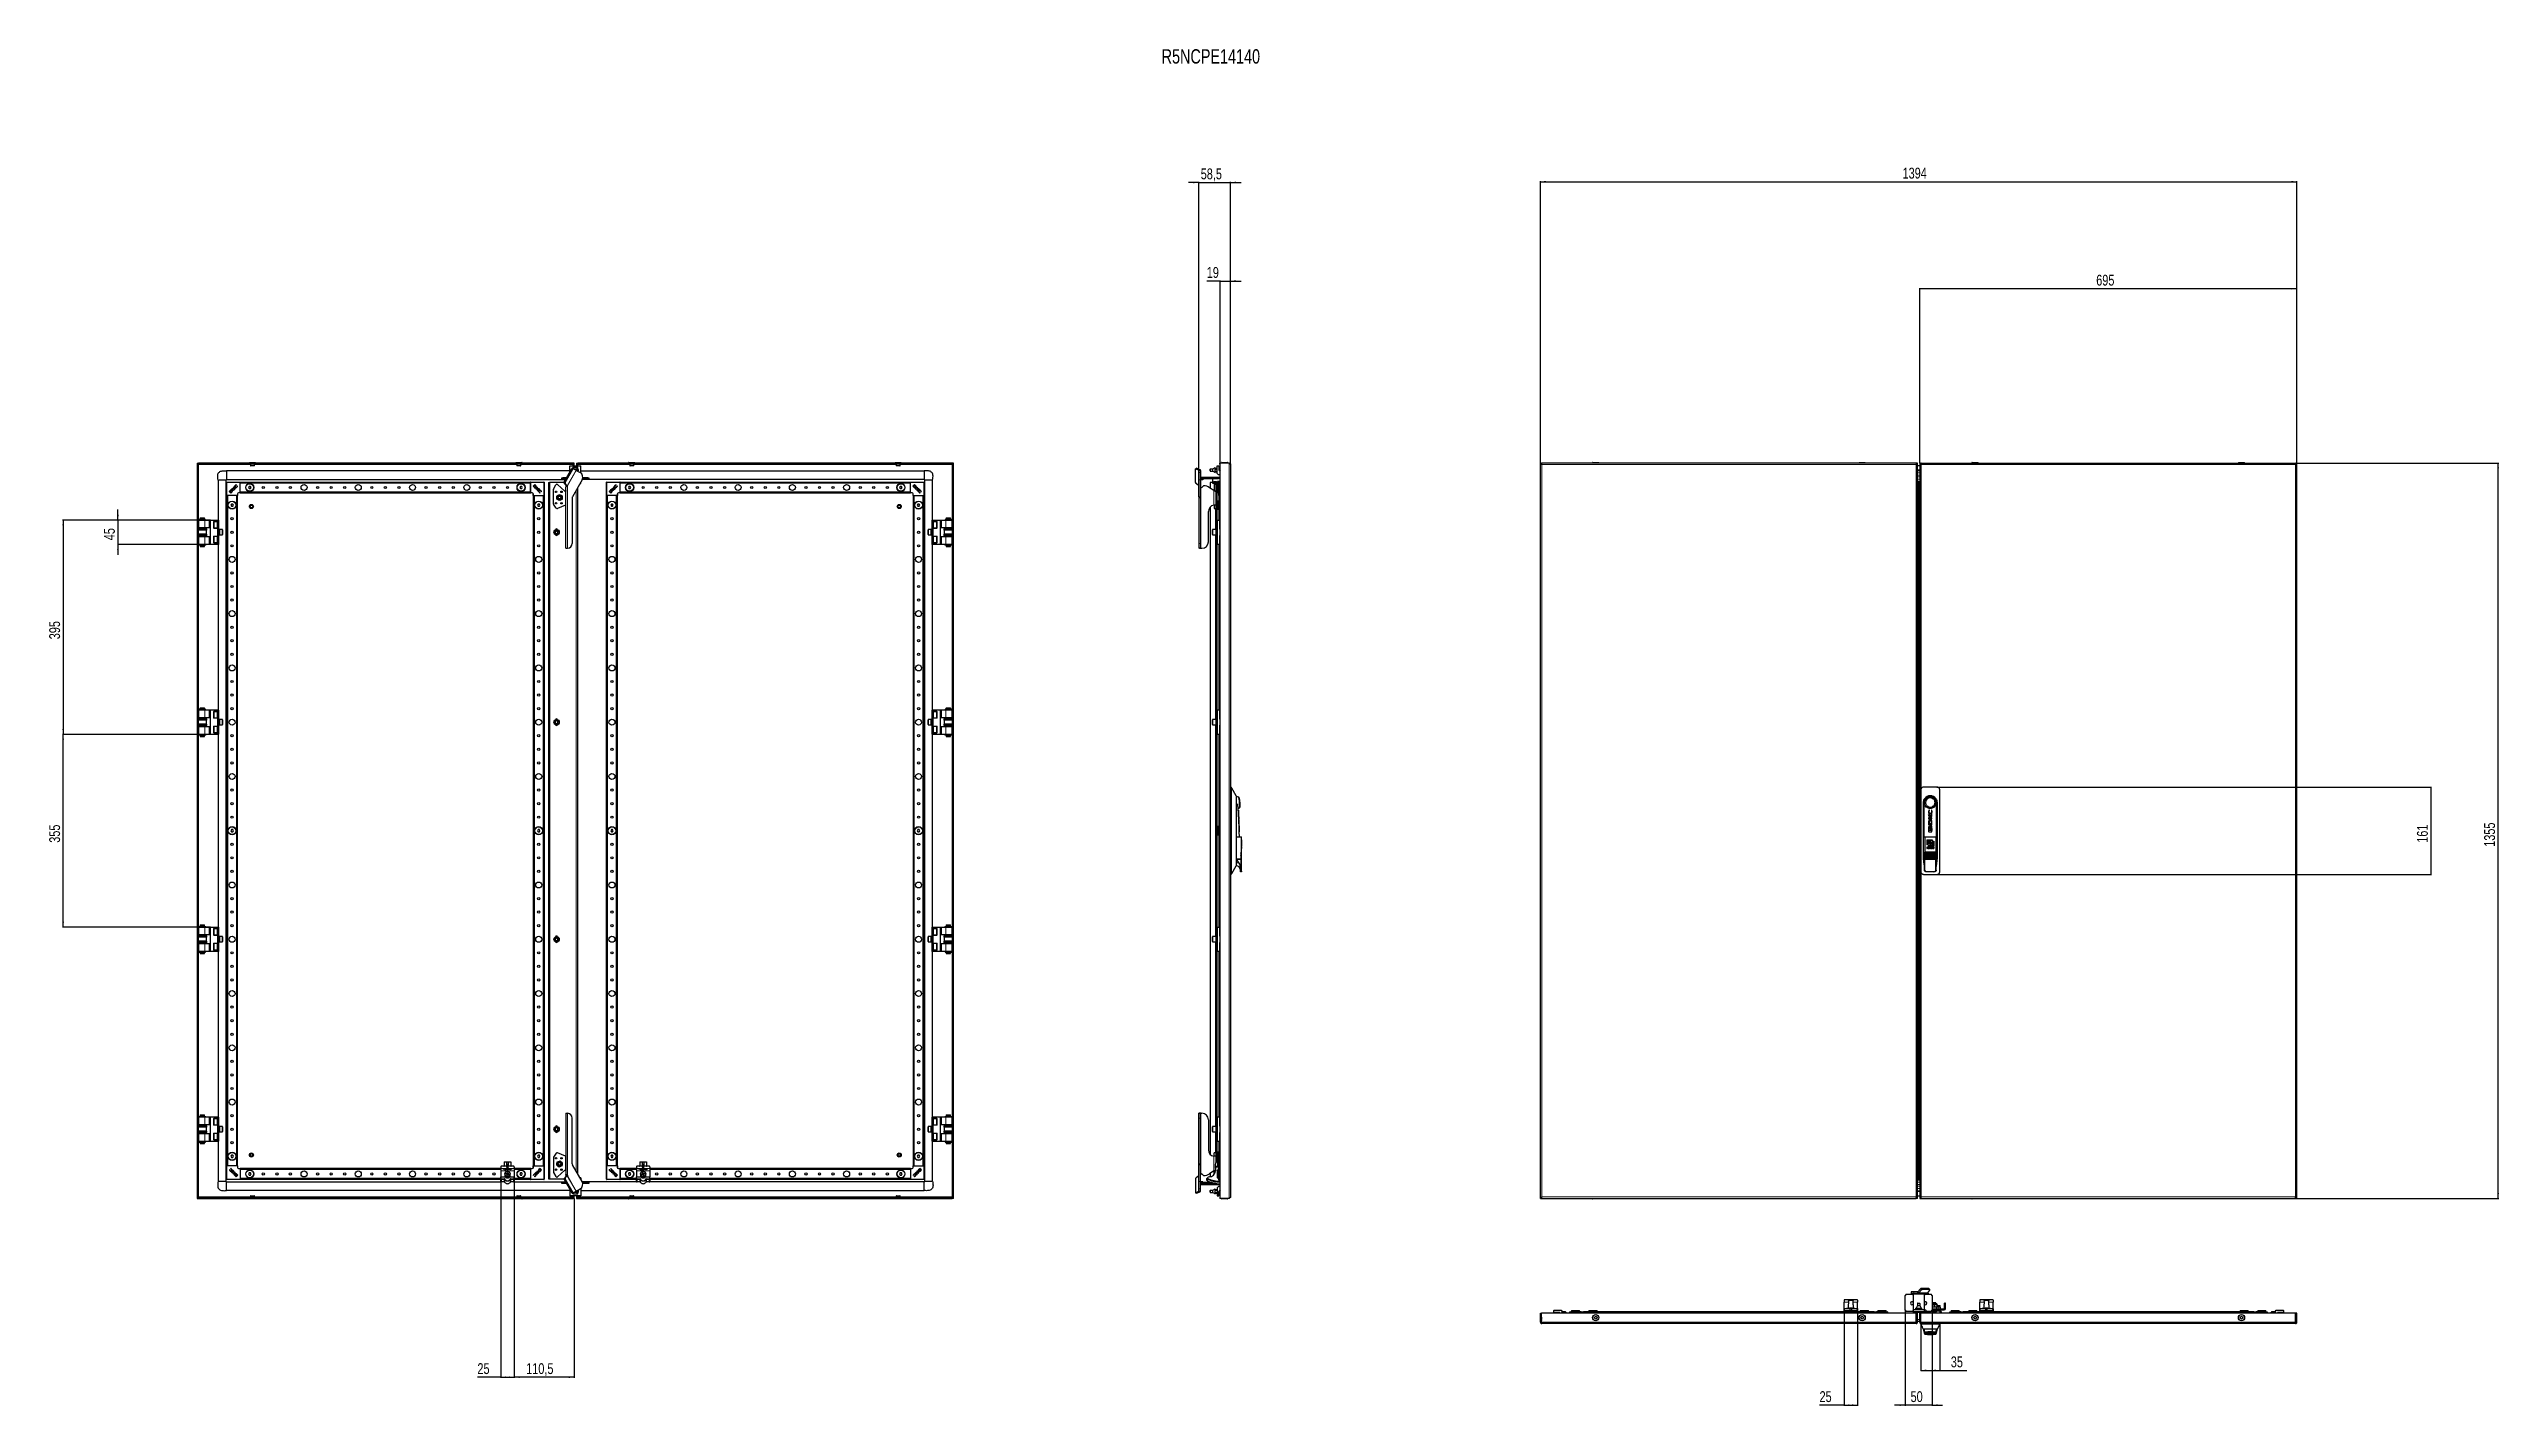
# Model space of a CAD drawing. Header units: millimetres. Extents: x -1275 to 3240, y -1281 to 1219.
import ezdxf

# ---------------------------------------------------------------- set-up
doc = ezdxf.new("R2010")
doc.units = ezdxf.units.MM
doc.layers.add('FORMAT', color=7, linetype='Continuous')
doc.styles.add('SLDTEXTSTYLE0', font='TXT', dxfattribs={"width": 0.75})
doc.dimstyles.new('SLDDIMSTYLE0', dxfattribs={"dimtxt": 20, "dimasz": 10, "dimexe": 0, "dimexo": 0.0625, "dimgap": 5, "dimtad": 2, "dimdec": 1, "dimrnd": 1e-09, "dimzin": 12, "dimdsep": 46, "dimtxsty": 'SLDTEXTSTYLE0', "dimsah": 1, "dimcen": 0.09, "dimadec": 0, "dimazin": 3, "dimtfac": 1, "dimtofl": 0, "dimtmove": 0, "dimatfit": 3, "dimfxl": 0, "dimfrac": 2, "dimtolj": 1, "dimtzin": 12, "dimarcsym": 0})
doc.dimstyles.new('SLDDIMSTYLE1', dxfattribs={"dimtxt": 20, "dimasz": 10, "dimexe": 0, "dimexo": 0.0625, "dimgap": 5, "dimtad": 2, "dimdec": 1, "dimrnd": 1e-09, "dimzin": 12, "dimdsep": 46, "dimtxsty": 'SLDTEXTSTYLE0', "dimsah": 1, "dimcen": 0.09, "dimadec": 0, "dimazin": 3, "dimtfac": 1, "dimtmove": 0, "dimatfit": 0, "dimfxl": 0, "dimfrac": 2, "dimtolj": 1, "dimtzin": 12, "dimarcsym": 0})

msp = doc.modelspace()

# ---------------------------------------------------------------- texts
at = {"layer": 'FORMAT', "insert": (775.21, 1218.85), "char_height": 26.4583, "attachment_point": 1, "style": 'SLDTEXTSTYLE0'}
msp.add_mtext('R5NCPE14140', dxfattribs=at)

# ---------------------------------------------------------------- blocks, each defined once
blk = doc.blocks.new('_D')
at = {"layer": 'FORMAT'}
for p, q in [((2865, 456.3), (3239.3, 456.3)), ((3238.3, -898.7), (3238.3, 456.3)), ((2865, -898.7), (3239.3, -898.7))]:
    blk.add_line(p, q, dxfattribs=at)
for points in [[(3238.3, 456.3), (3236.8, 446.3), (3239.9, 446.3)], [(3238.3, -898.7), (3239.9, -888.7), (3236.8, -888.7)]]:
    blk.add_solid(points, dxfattribs=at)
at = {"layer": 'FORMAT', "insert": (3212.5, -250.8), "char_height": 20, "attachment_point": 1, "rotation": 90, "style": 'SLDTEXTSTYLE0'}
blk.add_mtext('1355', dxfattribs=at)
blk = doc.blocks.new('_D_1')
at = {"layer": 'FORMAT'}
for p, q in [((1473.3, 456.3), (1473.3, 975.7)), ((1473.3, 974.7), (2867.3, 974.7)), ((2867.3, 456.3), (2867.3, 975.7))]:
    blk.add_line(p, q, dxfattribs=at)
for points in [[(1473.3, 974.7), (1483.3, 973.2), (1483.3, 976.3)], [(2867.3, 974.7), (2857.3, 976.3), (2857.3, 973.2)]]:
    blk.add_solid(points, dxfattribs=at)
at = {"layer": 'FORMAT', "insert": (2140.7, 1000.5), "char_height": 20, "attachment_point": 1, "style": 'SLDTEXTSTYLE0'}
blk.add_mtext('1394', dxfattribs=at)
blk = doc.blocks.new('_D_2')
at = {"layer": 'FORMAT'}
for p, q in [((2172.3, 456.3), (2172.3, 778.6)), ((2867.3, 777.6), (2172.3, 777.6)), ((2867.3, 456.3), (2867.3, 778.6))]:
    blk.add_line(p, q, dxfattribs=at)
for points in [[(2172.3, 777.6), (2182.3, 776), (2182.3, 779.1)], [(2867.3, 777.6), (2857.3, 779.1), (2857.3, 776)]]:
    blk.add_solid(points, dxfattribs=at)
at = {"layer": 'FORMAT', "insert": (2497.6, 803.3), "char_height": 20, "attachment_point": 1, "style": 'SLDTEXTSTYLE0'}
blk.add_mtext('695', dxfattribs=at)
blk = doc.blocks.new('_D_3')
at = {"layer": 'FORMAT'}
for p, q in [((2203.8, -140.7), (3115.5, -140.7)), ((3114.5, -140.7), (3114.5, -301.7)), ((2203.8, -301.7), (3115.5, -301.7))]:
    blk.add_line(p, q, dxfattribs=at)
for points in [[(3114.5, -140.7), (3113, -150.7), (3116, -150.7)], [(3114.5, -301.7), (3116, -291.7), (3113, -291.7)]]:
    blk.add_solid(points, dxfattribs=at)
at = {"layer": 'FORMAT', "insert": (3088.7, -243.4), "char_height": 20, "attachment_point": 1, "rotation": 90, "style": 'SLDTEXTSTYLE0'}
blk.add_mtext('161', dxfattribs=at)
blk = doc.blocks.new('_D_4')
at = {"layer": 'FORMAT'}
for p, q in [((843.9, 973.3), (824.7, 973.3)), ((843.9, 394.3), (843.9, 974.3)), ((843.9, 973.3), (902.4, 973.3)), ((902.4, 453.7), (902.4, 974.3)), ((902.4, 973.3), (921.6, 973.3))]:
    blk.add_line(p, q, dxfattribs=at)
for points in [[(843.9, 973.3), (833.9, 974.9), (833.9, 971.8)], [(902.4, 973.3), (912.4, 971.8), (912.4, 974.9)]]:
    blk.add_solid(points, dxfattribs=at)
at = {"layer": 'FORMAT', "insert": (847.3, 999.1), "char_height": 20, "attachment_point": 1, "style": 'SLDTEXTSTYLE0'}
blk.add_mtext('58,5', dxfattribs=at)
blk = doc.blocks.new('_D_5')
at = {"layer": 'FORMAT'}
for p, q in [((883.4, 791.7), (858.4, 791.7)), ((883.4, 456.3), (883.4, 792.7)), ((883.4, 791.7), (902.4, 791.7)), ((902.4, 453.7), (902.4, 792.7)), ((902.4, 791.7), (921.6, 791.7))]:
    blk.add_line(p, q, dxfattribs=at)
for points in [[(883.4, 791.7), (873.4, 793.3), (873.4, 790.2)], [(902.4, 791.7), (912.4, 790.2), (912.4, 793.3)]]:
    blk.add_solid(points, dxfattribs=at)
at = {"layer": 'FORMAT', "insert": (858.4, 817.5), "char_height": 20, "attachment_point": 1, "style": 'SLDTEXTSTYLE0'}
blk.add_mtext('19', dxfattribs=at)
blk = doc.blocks.new('_D_6')
at = {"layer": 'FORMAT'}
for p, q in [((-999.6, 351.3), (-1250.2, 351.3)), ((-1249.2, 351.3), (-1249.2, -43.7)), ((-988, -43.7), (-1250.2, -43.7))]:
    blk.add_line(p, q, dxfattribs=at)
for points in [[(-1249.2, 351.3), (-1250.7, 341.3), (-1247.6, 341.3)], [(-1249.2, -43.7), (-1247.6, -33.7), (-1250.7, -33.7)]]:
    blk.add_solid(points, dxfattribs=at)
at = {"layer": 'FORMAT', "insert": (-1274.9, 131.6), "char_height": 20, "attachment_point": 1, "rotation": 90, "style": 'SLDTEXTSTYLE0'}
blk.add_mtext('395', dxfattribs=at)
blk = doc.blocks.new('_D_7')
at = {"layer": 'FORMAT'}
for p, q in [((-977.6, -43.7), (-1250.2, -43.7)), ((-1249.2, -398.7), (-1249.2, -43.7)), ((-977.6, -398.7), (-1250.2, -398.7))]:
    blk.add_line(p, q, dxfattribs=at)
for points in [[(-1249.2, -43.7), (-1250.7, -53.7), (-1247.6, -53.7)], [(-1249.2, -398.7), (-1247.6, -388.7), (-1250.7, -388.7)]]:
    blk.add_solid(points, dxfattribs=at)
at = {"layer": 'FORMAT', "insert": (-1274.9, -243.4), "char_height": 20, "attachment_point": 1, "rotation": 90, "style": 'SLDTEXTSTYLE0'}
blk.add_mtext('355', dxfattribs=at)
blk = doc.blocks.new('_D_8')
at = {"layer": 'FORMAT'}
for p, q in [((-417.8, -859.2), (-417.8, -1229.2)), ((-307.3, -898.7), (-307.3, -1229.2)), ((-307.3, -1228.2), (-417.8, -1228.2))]:
    blk.add_line(p, q, dxfattribs=at)
for points in [[(-417.8, -1228.2), (-407.8, -1229.7), (-407.8, -1226.7)], [(-307.3, -1228.2), (-317.3, -1226.7), (-317.3, -1229.7)]]:
    blk.add_solid(points, dxfattribs=at)
at = {"layer": 'FORMAT', "insert": (-395.8, -1202.4), "char_height": 20, "attachment_point": 1, "style": 'SLDTEXTSTYLE0'}
blk.add_mtext('110,5', dxfattribs=at)
blk = doc.blocks.new('_D_9')
at = {"layer": 'FORMAT'}
for p, q in [((-442.8, -859.2), (-442.8, -1229.2)), ((-417.8, -859.2), (-417.8, -1229.2)), ((-442.8, -1228.2), (-485.7, -1228.2)), ((-442.8, -1228.2), (-417.8, -1228.2))]:
    blk.add_line(p, q, dxfattribs=at)
for points in [[(-442.8, -1228.2), (-432.8, -1229.7), (-432.8, -1226.7)], [(-417.8, -1228.2), (-427.8, -1226.7), (-427.8, -1229.7)]]:
    blk.add_solid(points, dxfattribs=at)
at = {"layer": 'FORMAT', "insert": (-485.7, -1202.4), "char_height": 20, "attachment_point": 1, "style": 'SLDTEXTSTYLE0'}
blk.add_mtext('25', dxfattribs=at)
blk = doc.blocks.new('_D_10')
at = {"layer": 'FORMAT'}
for p, q in [((-1148.3, 351.3), (-1148.3, 370.5)), ((-977.6, 351.3), (-1149.3, 351.3)), ((-1148.3, 351.3), (-1148.3, 306.3)), ((-977.6, 306.3), (-1149.3, 306.3)), ((-1148.3, 306.3), (-1148.3, 287.1))]:
    blk.add_line(p, q, dxfattribs=at)
for points in [[(-1148.3, 351.3), (-1146.7, 361.3), (-1149.8, 361.3)], [(-1148.3, 306.3), (-1149.8, 296.3), (-1146.7, 296.3)]]:
    blk.add_solid(points, dxfattribs=at)
at = {"layer": 'FORMAT', "insert": (-1174, 314), "char_height": 20, "attachment_point": 1, "rotation": 90, "style": 'SLDTEXTSTYLE0'}
blk.add_mtext('45', dxfattribs=at)
blk = doc.blocks.new('_D_11')
at = {"layer": 'FORMAT'}
for p, q in [((2032.8, -1101.5), (2032.8, -1280.7)), ((2057.8, -1101.5), (2057.8, -1280.7)), ((2032.8, -1279.7), (1987.7, -1279.7)), ((2032.8, -1279.7), (2057.8, -1279.7))]:
    blk.add_line(p, q, dxfattribs=at)
for points in [[(2032.8, -1279.7), (2042.8, -1281.3), (2042.8, -1278.2)], [(2057.8, -1279.7), (2047.8, -1278.2), (2047.8, -1281.3)]]:
    blk.add_solid(points, dxfattribs=at)
at = {"layer": 'FORMAT', "insert": (1987.7, -1254), "char_height": 20, "attachment_point": 1, "style": 'SLDTEXTSTYLE0'}
blk.add_mtext('25', dxfattribs=at)
blk = doc.blocks.new('_D_12')
at = {"layer": 'FORMAT'}
for p, q in [((2145.3, -1104.9), (2145.3, -1280.7)), ((2195.3, -1104.9), (2195.3, -1280.7)), ((2145.3, -1279.7), (2126, -1279.7)), ((2195.3, -1279.7), (2145.3, -1279.7)), ((2195.3, -1279.7), (2214.5, -1279.7))]:
    blk.add_line(p, q, dxfattribs=at)
for points in [[(2145.3, -1279.7), (2135.3, -1278.2), (2135.3, -1281.3)], [(2195.3, -1279.7), (2205.3, -1281.3), (2205.3, -1278.2)]]:
    blk.add_solid(points, dxfattribs=at)
at = {"layer": 'FORMAT', "insert": (2155.5, -1254), "char_height": 20, "attachment_point": 1, "style": 'SLDTEXTSTYLE0'}
blk.add_mtext('50', dxfattribs=at)
blk = doc.blocks.new('_D_13')
at = {"layer": 'FORMAT'}
for p, q in [((2174.3, -1130.5), (2174.3, -1216.7)), ((2209.3, -1130.5), (2209.3, -1216.7)), ((2174.3, -1215.7), (2209.3, -1215.7)), ((2209.3, -1215.7), (2259.2, -1215.7))]:
    blk.add_line(p, q, dxfattribs=at)
for points in [[(2174.3, -1215.7), (2184.3, -1217.3), (2184.3, -1214.2)], [(2209.3, -1215.7), (2199.3, -1214.2), (2199.3, -1217.3)]]:
    blk.add_solid(points, dxfattribs=at)
at = {"layer": 'FORMAT', "insert": (2229.6, -1190), "char_height": 20, "attachment_point": 1, "style": 'SLDTEXTSTYLE0'}
blk.add_mtext('35', dxfattribs=at)

# ---------------------------------------------------------------- dimensions: what is measured, and where the dimension line sits
at = {"layer": 'FORMAT'}
for base, p1, p2, angle, dimstyle, picture, middle in [((902.4, 973.33), (843.92, 394.34), (902.4, 453.68), 0, 'SLDDIMSTYLE1', '_D_4', (873.16, 973.33)), ((3238.32, 456.28), (2864.98, -898.72), (2864.98, 456.28), 90, 'SLDDIMSTYLE0', '_D', (3238.32, -221.22)), ((-1148.26, 306.28), (-977.56, 351.28), (-977.56, 306.28), 90, 'SLDDIMSTYLE1', '_D_10', (-1148.26, 328.78)), ((-1249.17, -43.72), (-999.56, 351.28), (-987.95, -43.72), 90, 'SLDDIMSTYLE0', '_D_6', (-1249.17, 153.78)), ((-1249.17, -43.72), (-977.56, -398.72), (-977.56, -43.72), 90, 'SLDDIMSTYLE0', '_D_7', (-1249.17, -221.22)), ((3114.49, -301.72), (2203.78, -140.72), (2203.78, -301.72), 90, 'SLDDIMSTYLE0', '_D_3', (3114.49, -221.22)), ((-417.76, -1228.21), (-442.76, -859.17), (-417.76, -859.17), 0, 'SLDDIMSTYLE0', '_D_9', (-470.88, -1228.21)), ((2057.78, -1279.74), (2032.78, -1101.48), (2057.78, -1101.48), 0, 'SLDDIMSTYLE0', '_D_11', (2002.51, -1279.74)), ((2209.28, -1215.74), (2174.28, -1130.48), (2209.28, -1130.48), 0, 'SLDDIMSTYLE0', '_D_13', (2244.42, -1215.74))]:
    dim = msp.add_linear_dim(base=base, p1=p1, p2=p2, angle=angle, dimstyle=dimstyle, dxfattribs=at)
    dim.commit()
    dim.dimension.update_dxf_attribs({"geometry": picture, "text_midpoint": middle, "dimtype": 160})
for base, p1, p2, dimstyle, picture, middle in [((2867.28, 974.73), (1473.28, 456.28), (2867.28, 456.28), 'SLDDIMSTYLE0', '_D_1', (2170.28, 974.73)), ((902.4, 791.75), (883.4, 456.28), (902.4, 453.68), 'SLDDIMSTYLE1', '_D_5', (873.16, 791.75)), ((2172.28, 777.56), (2867.28, 456.28), (2172.28, 456.28), 'SLDDIMSTYLE0', '_D_2', (2519.78, 777.56)), ((-417.76, -1228.21), (-307.26, -898.72), (-417.76, -859.17), 'SLDDIMSTYLE0', '_D_8', (-362.51, -1228.21)), ((2145.28, -1279.74), (2195.28, -1104.88), (2145.28, -1104.88), 'SLDDIMSTYLE1', '_D_12', (2170.28, -1279.74))]:
    dim = msp.add_linear_dim(base=base, p1=p1, p2=p2, dimstyle=dimstyle, dxfattribs=at)
    dim.commit()
    dim.dimension.update_dxf_attribs({"geometry": picture, "text_midpoint": middle, "dimtype": 160})

# ---------------------------------------------------------------- linework, layer by layer
at = {"color": 7, "linetype": 'Continuous', "lineweight": 25}
for p, q in [((-1002.26, 456.28), (-1002.26, -898.72)), ((-1002.26, 456.28), (-1000.26, 456.28)), ((-1000.26, 456.28), (-1000.26, -898.72)), ((-309.56, 456.28), (-999.96, 456.28)), ((-999.96, 454.28), (-999.96, 456.28)), ((-309.56, 454.28), (-999.96, 454.28)), ((-999.66, 453.68), (-999.86, 454.28)), ((-906.01, 457.03), (-906.01, 456.28)), ((-905.76, 457.28), (-894.76, 457.28)), ((-894.51, 456.28), (-894.51, 457.03)), ((-415.01, 457.03), (-415.01, 456.28)), ((-414.76, 457.28), (-406.25, 457.28)), ((-406.25, 457.28), (-403.76, 457.28)), ((-403.51, 456.28), (-403.51, 457.03)), ((-309.65, 454.28), (-309.86, 453.68)), ((-309.56, 454.28), (-309.56, 456.28)), ((-307.26, 456.28), (-309.26, 456.28)), ((-309.26, 451.28), (-309.26, 456.28)), ((-307.26, 451.28), (-307.26, 456.28)), ((-303.26, 456.28), (-301.26, 456.28)), ((-303.26, 456.28), (-303.26, 451.28)), ((-301.26, 456.28), (-301.26, 451.28)), ((-300.96, 454.28), (-300.96, 456.28)), ((389.44, 456.28), (-300.96, 456.28)), ((389.44, 454.28), (-300.96, 454.28)), ((-300.66, 453.68), (-300.85, 454.28)), ((-207.01, 457.03), (-207.01, 456.28)), ((-206.76, 457.28), (-195.76, 457.28)), ((-195.51, 456.28), (-195.51, 457.03)), ((283.99, 457.03), (283.99, 456.28)), ((284.24, 457.28), (292.75, 457.28)), ((292.75, 457.28), (295.24, 457.28)), ((295.49, 456.28), (295.49, 457.03)), ((389.34, 454.28), (389.14, 453.68)), ((389.44, 454.28), (389.44, 456.28)), ((391.74, 456.28), (389.74, 456.28)), ((389.74, -898.72), (389.74, 456.28)), ((391.74, -898.72), (391.74, 456.28)), ((882.4, 454.28), (882.4, 456.28)), ((883.4, 456.28), (882.4, 456.28)), ((883.4, 454.28), (882.4, 454.28)), ((882.4, 454.28), (882.4, 443.64)), ((883.4, -898.72), (883.4, 456.28)), ((899.8, 456.28), (883.4, 456.28)), ((885.65, 457.03), (885.65, 456.28)), ((885.9, 457.28), (886.8, 457.28)), ((886.8, 457.28), (896.9, 457.28)), ((897.15, 456.28), (897.15, 457.03)), ((902.4, 453.68), (902.4, -896.12)), ((1473.28, 456.28), (1475.28, 456.28)), ((1473.28, -898.72), (1473.28, 456.28)), ((1475.58, 454.28), (1475.58, 456.28)), ((2165.98, 456.28), (1475.58, 456.28)), ((1569.53, 457.03), (1569.53, 456.28)), ((1569.78, 457.28), (1580.78, 457.28)), ((1581.03, 456.28), (1581.03, 457.03)), ((2060.53, 457.03), (2060.53, 456.28)), ((2060.78, 457.28), (2063.27, 457.28)), ((2063.27, 457.28), (2071.78, 457.28)), ((2072.03, 456.28), (2072.03, 457.03)), ((2165.98, 456.28), (2165.98, 454.28)), ((2168.28, 456.28), (2166.28, 456.28)), ((2168.28, -898.72), (2168.28, 456.28)), ((2172.28, 456.28), (2174.28, 456.28)), ((2172.28, 456.28), (2172.28, -898.72)), ((2174.58, 456.28), (2174.58, 454.57)), ((2174.58, 456.28), (2864.98, 456.28)), ((2268.53, 457.03), (2268.53, 456.28)), ((2268.78, 457.28), (2279.78, 457.28)), ((2280.03, 456.28), (2280.03, 457.03)), ((2759.53, 457.03), (2759.53, 456.28)), ((2759.78, 457.28), (2762.27, 457.28)), ((2762.27, 457.28), (2770.78, 457.28)), ((2771.03, 456.28), (2771.03, 457.03)), ((2864.98, 454.58), (2864.98, 456.28)), ((2867.28, 456.28), (2865.28, 456.28)), ((2867.28, -898.72), (2867.28, 456.28)), ((-963.26, 424.78), (-963.26, 351.28)), ((-959.98, 424.78), (-962.28, 424.78)), ((-959.83, 424.78), (-959.98, 424.78)), ((-952.69, 424.78), (-959.83, 424.78)), ((-952.63, 424.78), (-952.69, 424.78)), ((-950.24, 424.78), (-952.63, 424.78)), ((-949.37, 424.78), (-950.24, 424.78)), ((-949.26, 424.78), (-949.26, -867.22)), ((-948.26, 441.78), (-948.26, 426.11)), ((-315.26, 441.78), (-948.26, 441.78)), ((-948.26, 425.78), (-323.38, 425.78)), ((-947.76, 396.58), (-947.76, 420.98)), ((-947.46, 421.28), (-923.06, 421.28)), ((-937.06, 409.94), (-938.11, 408.89)), ((-938.11, 408.89), (-935.15, 405.93)), ((-935.67, 408.55), (-937.06, 409.94)), ((-935.18, 411.82), (-935.67, 408.55)), ((-935.33, 408.23), (-932.67, 408.41)), ((-934.09, 406.99), (-935.33, 408.23)), ((-934.39, 412.61), (-935.18, 411.82)), ((-935.15, 405.93), (-934.09, 406.99)), ((-934.86, 409.52), (-934.39, 412.61)), ((-931.39, 409.7), (-934.86, 409.52)), ((-932.67, 408.41), (-931.39, 409.7)), ((-929.82, 415.74), (-930.15, 416.43)), ((-929.96, 415.6), (-929.82, 415.74)), ((-928.01, 414.17), (-928.12, 414.06)), ((-927.76, 413.66), (-928.01, 414.17)), ((-922.76, 420.98), (-922.76, 421.28)), ((-922.76, 421.28), (-387.76, 421.28)), ((-922.76, 420.98), (-922.76, 420.34)), ((-922.76, 419.28), (-922.76, 420.34)), ((-922.76, 403.28), (-922.76, 419.28)), ((-906.41, 413.28), (-907.57, 411.28)), ((-907.57, 411.28), (-906.41, 409.28)), ((-904.1, 413.28), (-906.41, 413.28)), ((-906.41, 409.28), (-904.1, 409.28)), ((-902.95, 411.28), (-904.1, 413.28)), ((-904.1, 409.28), (-902.95, 411.28)), ((-406.41, 413.28), (-407.57, 411.28)), ((-407.57, 411.28), (-406.41, 409.28)), ((-404.1, 413.28), (-406.41, 413.28)), ((-406.41, 409.28), (-404.1, 409.28)), ((-402.95, 411.28), (-404.1, 413.28)), ((-404.1, 409.28), (-402.95, 411.28)), ((-387.76, 420.98), (-387.76, 421.28)), ((-387.76, 420.34), (-387.76, 420.98)), ((-387.76, 419.28), (-387.76, 420.34)), ((-387.76, 403.28), (-387.76, 419.28)), ((-387.46, 421.28), (-363.06, 421.28)), ((-380.15, 416.64), (-383.11, 413.68)), ((-383.11, 413.68), (-381.22, 411.79)), ((-379.45, 415.11), (-381.63, 412.93)), ((-381.63, 412.93), (-380.95, 412.27)), ((-381.22, 411.79), (-381.2, 411.77)), ((-378.16, 414.64), (-380.15, 416.64)), ((-378.71, 414.39), (-379.45, 415.11)), ((-375.15, 411.63), (-378.11, 408.67)), ((-378.11, 408.67), (-377.05, 407.61)), ((-377.05, 407.61), (-375.81, 408.86)), ((-375.81, 408.86), (-375.63, 406.2)), ((-375.49, 409.2), (-374.1, 410.59)), ((-372.22, 408.71), (-375.49, 409.2)), ((-374.1, 410.59), (-375.15, 411.63)), ((-374.52, 408.38), (-371.43, 407.91)), ((-374.34, 404.91), (-374.52, 408.38)), ((-371.43, 407.91), (-372.22, 408.71)), ((-362.76, 420.98), (-362.76, 396.58)), ((-354.76, 420.28), (-354.76, -862.72)), ((-354.76, 420.28), (-352.76, 420.28)), ((-352.76, 420.28), (-352.76, -862.72)), ((-352.16, 420.28), (-352.76, 420.28)), ((-326.04, 420.28), (-352.16, 420.28)), ((-345.76, 381.39), (-345.76, 407.44)), ((-345.49, 408.44), (-341.03, 416.16)), ((-337.95, 416.6), (-324.76, 404.28)), ((-330.26, 427.28), (-330.26, 428.78)), ((-330.26, 428.78), (-328.26, 428.78)), ((-328.26, 427.28), (-330.26, 427.28)), ((-328.26, 428.78), (-328.26, 427.28)), ((-321.65, 428.78), (-328.26, 428.78)), ((-322.52, 427.28), (-328.26, 427.28)), ((-322.15, 415.5), (-325.73, 419.55)), ((-325.7, 421.78), (-311.56, 446.26)), ((-320.32, 414.44), (-323.89, 418.49)), ((-323.86, 420.72), (-309.72, 445.2)), ((-320.24, 414.28), (-322.76, 414.28)), ((-322.76, 414.28), (-322.76, 412.04)), ((-322.76, 299.28), (-322.76, 412.04)), ((-322.15, 415.5), (-320.32, 414.44)), ((-319.44, 413.6), (-320, 414.13)), ((-319.76, 413.9), (-319.76, 413.48)), ((-319.46, 413.57), (-319.44, 413.6)), ((-315.26, 451.28), (-295.26, 451.28)), ((-315.26, 439.86), (-315.26, 451.28)), ((-292.79, 425.23), (-310.63, 394.34)), ((-310.45, 446.77), (-308.61, 445.71)), ((-307.26, 445.33), (-309.76, 447.82)), ((-309.76, 447.82), (-309.76, 446.38)), ((-300.76, 447.82), (-309.76, 447.82)), ((-308.61, 445.71), (-303.85, 442.96)), ((-307.26, 444.94), (-307.26, 445.33)), ((-307.26, 445.33), (-306.76, 444.83)), ((-307.26, 445.33), (-303.25, 445.33)), ((-303.48, 442.75), (-303.85, 442.96)), ((-303.25, 445.33), (-303.75, 444.83)), ((-303.48, 442.75), (-296.54, 438.74)), ((-303.25, 445.33), (-300.76, 447.82)), ((-303.25, 445.33), (-303.25, 442.62)), ((-301.26, 410.57), (-301.26, -853)), ((-300.76, 445.26), (-300.76, 447.82)), ((-300.76, 441.38), (-300.76, 445.26)), ((-300.76, 441.18), (-300.76, 441.38)), ((-296.69, 418.48), (-295.26, 418.48)), ((-295.26, 437.87), (-295.26, 451.28)), ((-295.26, 441.78), (337.74, 441.78)), ((-295.26, 418.48), (-295.26, 420.96)), ((337.74, 425.78), (-292.51, 425.78)), ((-282.26, 427.28), (-291.94, 427.28)), ((-282.26, 428.78), (-291.62, 428.78)), ((-282.26, 427.28), (-282.26, 428.78)), ((-282.26, 428.78), (-280.26, 428.78)), ((-280.26, 427.28), (-282.26, 427.28)), ((-280.26, 428.78), (-280.26, 427.28)), ((-247.76, 396.58), (-247.76, 420.98)), ((-247.46, 421.28), (-223.06, 421.28)), ((-237.06, 409.94), (-238.11, 408.89)), ((-238.11, 408.89), (-235.15, 405.93)), ((-235.67, 408.55), (-237.06, 409.94)), ((-235.18, 411.82), (-235.67, 408.55)), ((-235.33, 408.23), (-232.67, 408.41)), ((-234.09, 406.99), (-235.33, 408.23)), ((-234.39, 412.61), (-235.18, 411.82)), ((-235.15, 405.93), (-234.09, 406.99)), ((-234.86, 409.52), (-234.39, 412.61)), ((-231.39, 409.7), (-234.86, 409.52)), ((-232.67, 408.41), (-231.39, 409.7)), ((-229.82, 415.74), (-230.15, 416.43)), ((-229.96, 415.6), (-229.82, 415.74)), ((-228.01, 414.17), (-228.12, 414.06)), ((-227.76, 413.66), (-228.01, 414.17)), ((-222.76, 420.98), (-222.76, 421.28)), ((-222.76, 421.28), (312.24, 421.28)), ((-222.76, 420.98), (-222.76, 420.34)), ((-222.76, 419.28), (-222.76, 420.34)), ((-222.76, 403.28), (-222.76, 419.28)), ((-206.41, 413.28), (-207.57, 411.28)), ((-207.57, 411.28), (-206.41, 409.28)), ((-204.1, 413.28), (-206.41, 413.28)), ((-206.41, 409.28), (-204.1, 409.28)), ((-202.95, 411.28), (-204.1, 413.28)), ((-204.1, 409.28), (-202.95, 411.28)), ((293.59, 413.28), (292.43, 411.28)), ((292.43, 411.28), (293.59, 409.28)), ((295.9, 413.28), (293.59, 413.28)), ((293.59, 409.28), (295.9, 409.28)), ((297.05, 411.28), (295.9, 413.28)), ((295.9, 409.28), (297.05, 411.28)), ((312.24, 420.98), (312.24, 421.28)), ((312.24, 420.34), (312.24, 420.98)), ((312.24, 419.28), (312.24, 420.34)), ((312.24, 403.28), (312.24, 419.28)), ((312.54, 421.28), (336.94, 421.28)), ((319.85, 416.64), (316.89, 413.68)), ((316.89, 413.68), (318.78, 411.79)), ((320.55, 415.11), (318.37, 412.93)), ((318.37, 412.93), (319.05, 412.27)), ((318.78, 411.79), (318.8, 411.77)), ((321.84, 414.64), (319.85, 416.64)), ((321.29, 414.39), (320.55, 415.11)), ((324.85, 411.63), (321.89, 408.67)), ((321.89, 408.67), (322.95, 407.61)), ((322.95, 407.61), (324.19, 408.86)), ((324.19, 408.86), (324.37, 406.2)), ((324.51, 409.2), (325.9, 410.59)), ((327.78, 408.71), (324.51, 409.2)), ((325.9, 410.59), (324.85, 411.63)), ((325.48, 408.38), (328.57, 407.91)), ((325.66, 404.91), (325.48, 408.38)), ((328.57, 407.91), (327.78, 408.71)), ((337.24, 420.98), (337.24, 396.58)), ((338.74, -867.22), (338.74, 424.78)), ((352.74, 351.28), (352.74, 424.78)), ((837.53, 420.72), (837.53, 445.2)), ((839.92, 446.8), (837.79, 445.74)), ((838.24, 445.71), (843.74, 442.96)), ((843.74, 414.44), (838.62, 418.49)), ((840.36, 446.77), (845.86, 444.03)), ((843.92, 442.75), (843.92, 438.74)), ((843.92, 438.74), (843.92, 425.23)), ((843.92, 425.23), (843.92, 394.34)), ((846.92, 442.75), (846.92, 438.74)), ((846.92, 438.74), (846.92, 425.23)), ((846.92, 425.23), (846.92, 394.34)), ((848.51, 410.64), (847.22, 412.04)), ((848.3, 428.78), (848.3, 430.48)), ((848.3, 430.48), (883.4, 430.48)), ((848.3, 427.28), (848.3, 428.78)), ((848.3, 428.78), (850.3, 428.78)), ((850.3, 427.28), (848.3, 427.28)), ((848.3, 425.48), (848.3, 427.28)), ((851.3, 425.48), (848.3, 425.48)), ((852.45, 414.28), (848.51, 410.64)), ((850.3, 428.78), (850.3, 427.28)), ((877.8, 428.78), (850.3, 428.78)), ((877.8, 427.28), (850.3, 427.28)), ((851.3, 427.28), (851.3, 425.48)), ((871.3, 405.48), (863.55, 410.92)), ((864.8, 441.82), (864.8, 444.83)), ((864.9, 420.28), (864.9, 409.97)), ((869.3, 420.28), (864.9, 420.28)), ((865.3, 445.33), (869.3, 445.33)), ((865.3, 441.32), (869.3, 441.32)), ((869.3, 445.33), (873.8, 447.82)), ((869.3, 441.32), (869.3, 445.33)), ((869.3, 441.32), (873.8, 438.82)), ((869.3, 418.48), (869.3, 427.28)), ((878.3, 418.48), (869.3, 418.48)), ((871.3, 420.48), (871.3, 422.48)), ((871.3, 422.48), (876.3, 422.48)), ((876.3, 420.48), (871.3, 420.48)), ((874.9, 417.13), (871.9, 417.13)), ((871.9, 417.13), (871.9, 416.6)), ((871.9, 416.6), (871.9, 405.31)), ((873.8, 445.26), (873.8, 447.82)), ((873.8, 446.82), (877.3, 446.82)), ((873.8, 445.32), (877.3, 445.32)), ((873.8, 441.38), (873.8, 445.26)), ((873.8, 438.82), (873.8, 441.38)), ((873.8, 441.32), (877.3, 441.32)), ((873.8, 439.82), (877.3, 439.82)), ((874.9, 418.48), (874.9, -833.48)), ((876.3, 422.48), (876.3, 420.48)), ((877.3, 436.78), (877.3, 451.28)), ((877.3, 451.28), (880.8, 451.28)), ((879.8, 434.28), (877.3, 436.78)), ((877.8, 427.28), (877.8, 428.78)), ((877.8, 428.78), (879.8, 428.78)), ((879.8, 427.28), (877.8, 427.28)), ((881.15, 422.48), (878.3, 422.48)), ((878.3, 422.48), (878.3, 418.48)), ((878.9, 418.78), (878.4, 418.28)), ((878.4, 404.28), (878.4, 418.28)), ((880.4, 418.78), (878.9, 418.78)), ((878.9, 418.78), (878.9, 403.78)), ((883.4, 434.28), (879.8, 434.28)), ((879.8, 428.78), (879.8, 427.28)), ((880.18, 410.22), (880.2, 410.22)), ((880.4, 407), (880.18, 407)), ((880.2, 416.64), (880.4, 416.64)), ((880.2, 414.64), (880.2, 416.64)), ((880.2, 414.64), (880.4, 414.64)), ((880.2, 412.68), (880.2, 414.64)), ((880.2, 412.68), (880.4, 412.68)), ((880.2, 411.63), (880.4, 411.63)), ((880.2, 410.59), (880.2, 411.63)), ((880.2, 410.59), (880.4, 410.59)), ((880.2, 409.2), (880.2, 410.59)), ((880.2, 409.2), (880.4, 409.2)), ((880.2, 408.71), (880.2, 409.2)), ((880.2, 408.71), (880.4, 408.71)), ((880.2, 407.91), (880.2, 408.71)), ((880.2, 407.91), (880.4, 407.91)), ((880.2, 407.13), (880.2, 407.91)), ((880.4, 396.58), (880.4, 420.98)), ((880.7, 421.28), (883.4, 421.28)), ((880.8, 451.28), (880.8, 443.56)), ((883.4, 423.13), (881.15, 422.48)), ((881.89, 442.11), (883.4, 441.68)), ((882.4, 443.64), (883.4, 442.31)), ((2172.28, 451.28), (2168.28, 451.28)), ((2168.82, 422.48), (2168.28, 422.48)), ((2168.41, 418.48), (2168.28, 418.48)), ((-947.76, -838.72), (-947.76, 396.28)), ((-947.46, 396.28), (-947.76, 396.28)), ((-946.81, 396.28), (-947.46, 396.28)), ((-945.76, 396.28), (-946.81, 396.28)), ((-929.76, 396.28), (-945.76, 396.28)), ((-941.12, 405.88), (-943.11, 403.89)), ((-943.11, 403.89), (-940.15, 400.93)), ((-940.87, 405.33), (-941.59, 404.59)), ((-941.59, 404.59), (-939.41, 402.41)), ((-940.15, 400.93), (-938.26, 402.82)), ((-938.91, 380.78), (-940.07, 378.78)), ((-940.07, 378.78), (-938.91, 376.78)), ((-939.41, 402.41), (-938.75, 403.09)), ((-936.6, 380.78), (-938.91, 380.78)), ((-938.91, 376.78), (-936.6, 376.78)), ((-938.26, 402.82), (-938.24, 402.84)), ((-935.45, 378.78), (-936.6, 380.78)), ((-936.6, 376.78), (-935.45, 378.78)), ((-928.7, 396.28), (-929.76, 396.28)), ((-928.06, 396.28), (-928.7, 396.28)), ((-927.76, 396.28), (-928.06, 396.28)), ((-927.76, 399.28), (-927.76, 396.58)), ((-927.76, -838.72), (-927.76, 396.28)), ((-923.06, 401.28), (-925.76, 401.28)), ((-922.76, 402.23), (-922.76, 403.28)), ((-922.76, 402.23), (-922.76, 401.58)), ((-922.76, 401.28), (-922.76, 401.58)), ((-922.76, 401.28), (-387.76, 401.28)), ((-387.76, 402.23), (-387.76, 403.28)), ((-387.76, 401.58), (-387.76, 402.23)), ((-387.76, 401.28), (-387.76, 401.58)), ((-384.76, 401.28), (-387.46, 401.28)), ((-382.76, 396.58), (-382.76, 399.28)), ((-382.76, 396.28), (-382.76, -838.72)), ((-382.76, 396.28), (-382.46, 396.28)), ((-381.81, 396.28), (-382.46, 396.28)), ((-381.81, 396.28), (-380.76, 396.28)), ((-380.76, 396.28), (-364.76, 396.28)), ((-375.63, 406.2), (-374.34, 404.91)), ((-373.91, 380.78), (-375.07, 378.78)), ((-375.07, 378.78), (-373.91, 376.78)), ((-371.6, 380.78), (-373.91, 380.78)), ((-373.91, 376.78), (-371.6, 376.78)), ((-370.45, 378.78), (-371.6, 380.78)), ((-371.6, 376.78), (-370.45, 378.78)), ((-370.38, 401.29), (-369.87, 401.53)), ((-369.87, 401.53), (-369.98, 401.64)), ((-368.44, 403.48), (-368.3, 403.35)), ((-368.3, 403.35), (-367.61, 403.68)), ((-364.76, 396.28), (-363.7, 396.28)), ((-363.06, 396.28), (-363.7, 396.28)), ((-363.06, 396.28), (-362.76, 396.28)), ((-362.76, 396.28), (-362.76, -838.72)), ((-340.66, 373.13), (-345.42, 380.28)), ((-339.33, 395.55), (-336.86, 397.05)), ((-323.36, 378.53), (-338.25, 372.38)), ((-334.12, 387.01), (-336.65, 388.39)), ((-334.4, 398.55), (-331.86, 397.17)), ((-329.19, 390.02), (-331.65, 388.51)), ((-324.76, 404.28), (-323.36, 404.28)), ((-323.12, 404.28), (-323.36, 404.28)), ((-323.36, 378.53), (-323.12, 378.78)), ((-323.36, 378.53), (-322.76, 378.64)), ((-311.17, 392.34), (-311.17, 308.28)), ((-247.76, -838.72), (-247.76, 396.28)), ((-247.46, 396.28), (-247.76, 396.28)), ((-246.81, 396.28), (-247.46, 396.28)), ((-245.76, 396.28), (-246.81, 396.28)), ((-229.76, 396.28), (-245.76, 396.28)), ((-241.12, 405.88), (-243.11, 403.89)), ((-243.11, 403.89), (-240.15, 400.93)), ((-240.87, 405.33), (-241.59, 404.59)), ((-241.59, 404.59), (-239.41, 402.41)), ((-240.15, 400.93), (-238.26, 402.82)), ((-238.91, 380.78), (-240.07, 378.78)), ((-240.07, 378.78), (-238.91, 376.78)), ((-239.41, 402.41), (-238.75, 403.09)), ((-236.6, 380.78), (-238.91, 380.78)), ((-238.91, 376.78), (-236.6, 376.78)), ((-238.26, 402.82), (-238.24, 402.84)), ((-235.45, 378.78), (-236.6, 380.78)), ((-236.6, 376.78), (-235.45, 378.78)), ((-228.7, 396.28), (-229.76, 396.28)), ((-228.06, 396.28), (-228.7, 396.28)), ((-227.76, 396.28), (-228.06, 396.28)), ((-227.76, 399.28), (-227.76, 396.58)), ((-227.76, -838.72), (-227.76, 396.28)), ((-223.06, 401.28), (-225.76, 401.28)), ((-222.76, 402.23), (-222.76, 403.28)), ((-222.76, 402.23), (-222.76, 401.58)), ((-222.76, 401.28), (-222.76, 401.58)), ((-222.76, 401.28), (312.24, 401.28)), ((312.24, 402.23), (312.24, 403.28)), ((312.24, 401.58), (312.24, 402.23)), ((312.24, 401.28), (312.24, 401.58)), ((315.24, 401.28), (312.54, 401.28)), ((317.24, 396.58), (317.24, 399.28)), ((317.24, 396.28), (317.24, -838.72)), ((317.24, 396.28), (317.54, 396.28)), ((318.19, 396.28), (317.54, 396.28)), ((318.19, 396.28), (319.24, 396.28)), ((319.24, 396.28), (335.24, 396.28)), ((324.37, 406.2), (325.66, 404.91)), ((326.09, 380.78), (324.93, 378.78)), ((324.93, 378.78), (326.09, 376.78)), ((328.4, 380.78), (326.09, 380.78)), ((326.09, 376.78), (328.4, 376.78)), ((329.55, 378.78), (328.4, 380.78)), ((328.4, 376.78), (329.55, 378.78)), ((329.62, 401.29), (330.13, 401.53)), ((330.13, 401.53), (330.02, 401.64)), ((331.56, 403.48), (331.7, 403.35)), ((331.7, 403.35), (332.39, 403.68)), ((335.24, 396.28), (336.3, 396.28)), ((336.94, 396.28), (336.3, 396.28)), ((336.94, 396.28), (337.24, 396.28)), ((337.24, 396.28), (337.24, -838.72)), ((843.92, 394.34), (843.92, 392.34)), ((843.92, 392.34), (843.92, 308.28)), ((846.92, 394.34), (846.92, 392.34)), ((846.92, 392.34), (846.92, 308.28)), ((861.51, 311.28), (861.51, 366.78)), ((864.9, 375.4), (864.9, -817.83)), ((874.9, 378.53), (871.9, 378.53)), ((871.9, 378.53), (871.9, 372.38)), ((871.9, 372.38), (871.9, 372.24)), ((871.9, 372.24), (874.9, 372.24)), ((874.6, 404.28), (874.9, 404.28)), ((878.4, 404.28), (878.9, 403.78)), ((878.9, 386.28), (878.4, 385.78)), ((878.4, 371.78), (878.4, 385.78)), ((878.4, 371.78), (878.9, 371.28)), ((878.9, 403.78), (880.2, 403.78)), ((880.4, 386.28), (878.9, 386.28)), ((878.9, 386.28), (878.9, 371.28)), ((878.9, 371.28), (880.4, 371.28)), ((880.2, 403.68), (880.4, 403.68)), ((880.2, 403.35), (880.2, 403.68)), ((880.2, 403.35), (880.4, 403.35)), ((880.2, 402.67), (880.2, 403.35)), ((880.2, 402.67), (880.4, 402.67)), ((880.2, 401.64), (880.4, 401.64)), ((880.2, 401.53), (880.2, 401.64)), ((880.2, 401.53), (880.4, 401.53)), ((880.2, 401.29), (880.2, 401.53)), ((880.2, 400.93), (880.2, 401.29)), ((880.2, 401.29), (880.4, 401.29)), ((880.2, 400.93), (880.4, 400.93)), ((880.4, 396.28), (880.4, 351.28)), ((880.4, 396.28), (880.7, 396.28)), ((881.35, 396.28), (880.7, 396.28)), ((881.35, 396.28), (882.4, 396.28)), ((882.4, 396.28), (883.4, 396.28)), ((-1000.26, 335.78), (-985.26, 335.78)), ((-985.26, 335.18), (-1000.26, 335.18)), ((-985.26, 332.38), (-1000.26, 332.38)), ((-985.26, 325.18), (-1000.26, 325.18)), ((-985.26, 322.38), (-1000.26, 322.38)), ((-1000.26, 321.78), (-985.26, 321.78)), ((-999.91, 352.48), (-999.91, 351.58)), ((-986.92, 352.48), (-999.91, 352.48)), ((-986.92, 351.58), (-999.91, 351.58)), ((-999.76, 351.08), (-999.76, 336.98)), ((-999.76, 320.58), (-999.76, 306.48)), ((-999.56, 351.28), (-987.95, 351.28)), ((-987.95, 336.78), (-999.56, 336.78)), ((-999.56, 320.78), (-987.95, 320.78)), ((-996.18, 355.53), (-996.76, 354.53)), ((-996.76, 354.53), (-996.76, 352.53)), ((-993.29, 354.53), (-996.76, 354.53)), ((-996.76, 352.53), (-993.29, 352.53)), ((-996.76, 351.53), (-996.76, 351.28)), ((-996.76, 351.53), (-993.29, 351.53)), ((-996.76, 336.78), (-996.76, 335.78)), ((-996.76, 321.78), (-996.76, 320.78)), ((-996.26, 352.53), (-996.26, 352.48)), ((-996.26, 351.58), (-996.26, 351.53)), ((-996.18, 355.53), (-993.21, 355.53)), ((-988.76, 354.53), (-993.29, 354.53)), ((-993.29, 352.53), (-988.76, 352.53)), ((-993.29, 351.53), (-988.76, 351.53)), ((-993.21, 355.53), (-989.33, 355.53)), ((-988.76, 354.53), (-989.33, 355.53)), ((-989.26, 352.48), (-989.26, 352.53)), ((-989.26, 351.53), (-989.26, 351.58)), ((-988.76, 352.53), (-988.76, 354.53)), ((-988.76, 351.28), (-988.76, 351.53)), ((-988.76, 335.78), (-988.76, 336.78)), ((-988.76, 320.78), (-988.76, 321.78)), ((-987.95, 351.28), (-980.06, 351.28)), ((-980.06, 336.78), (-987.95, 336.78)), ((-987.95, 320.78), (-980.06, 320.78)), ((-986.83, 352.48), (-986.92, 352.48)), ((-986.83, 351.58), (-986.92, 351.58)), ((-986.83, 351.58), (-986.83, 352.48)), ((-986.81, 352.48), (-986.83, 352.48)), ((-986.81, 351.58), (-986.83, 351.58)), ((-986.81, 351.58), (-986.81, 352.48)), ((-985.26, 335.18), (-985.26, 335.78)), ((-984.56, 334.5), (-985.26, 335.18)), ((-985.26, 332.38), (-984.56, 333.07)), ((-985.26, 325.18), (-985.26, 332.38)), ((-984.56, 324.5), (-985.26, 325.18)), ((-985.26, 322.38), (-984.56, 323.07)), ((-985.26, 321.78), (-985.26, 322.38)), ((-979.78, 351.28), (-980.06, 351.28)), ((-980.06, 336.78), (-979.78, 336.78)), ((-979.78, 320.78), (-980.06, 320.78)), ((-979.78, 351.28), (-977.56, 351.28)), ((-979.26, 336.78), (-979.78, 336.78)), ((-979.78, 320.78), (-979.26, 320.78)), ((-977.76, 306.48), (-977.76, 351.08)), ((-977.56, 351.28), (-964.34, 351.28)), ((-971.76, 347.98), (-971.76, 336.88)), ((-971.76, 320.68), (-971.76, 309.58)), ((-964.38, 348.28), (-971.46, 348.28)), ((-971.46, 336.58), (-964.38, 336.58)), ((-964.38, 320.98), (-971.46, 320.98)), ((-964.76, 347.98), (-964.76, 336.88)), ((-964.76, 320.68), (-964.76, 309.58)), ((-963.06, 348.28), (-964.38, 348.28)), ((-964.38, 336.58), (-963.06, 336.58)), ((-963.06, 320.98), (-964.38, 320.98)), ((-964.34, 351.28), (-962.96, 351.28)), ((-964.26, 348.58), (-964.26, 351.08)), ((-964.26, 321.28), (-964.26, 336.28)), ((-962.76, 351.08), (-962.76, 348.58)), ((-962.76, 347.98), (-962.76, 348.58)), ((-962.76, 347.98), (-962.76, 336.88)), ((-962.76, 336.28), (-962.76, 336.88)), ((-962.76, 336.28), (-962.76, 321.28)), ((-961.51, 331.78), (-962.76, 331.78)), ((-962.76, 325.78), (-961.51, 325.78)), ((-962.76, 320.68), (-962.76, 321.28)), ((-962.76, 320.68), (-962.76, 309.58)), ((-955.86, 333.78), (-961.26, 333.78)), ((-961.26, 333.78), (-961.26, 323.78)), ((-961.26, 323.78), (-955.86, 323.78)), ((-955.26, 333.18), (-955.26, 324.38)), ((-341.85, 330.78), (-342.54, 327.97)), ((-340.44, 325.97), (-342.54, 327.97)), ((-339.07, 331.6), (-341.85, 330.78)), ((-337.66, 326.78), (-340.44, 325.97)), ((-339.07, 331.6), (-336.98, 329.6)), ((-337.66, 326.78), (-336.98, 329.6)), ((344.74, 328.78), (344.74, 333.18)), ((344.74, 324.38), (344.74, 328.78)), ((350.74, 333.78), (345.34, 333.78)), ((345.34, 323.78), (350.74, 323.78)), ((350.74, 328.78), (350.74, 333.78)), ((350.74, 323.78), (350.74, 328.78)), ((352.24, 331.78), (350.99, 331.78)), ((350.99, 325.78), (352.24, 325.78)), ((352.24, 348.58), (352.24, 351.08)), ((352.24, 348.58), (352.24, 347.98)), ((352.24, 336.88), (352.24, 347.98)), ((352.24, 336.88), (352.24, 336.28)), ((352.24, 321.28), (352.24, 336.28)), ((352.24, 321.28), (352.24, 320.68)), ((352.24, 309.58), (352.24, 320.68)), ((352.44, 351.28), (353.83, 351.28)), ((353.87, 348.28), (352.54, 348.28)), ((352.54, 336.58), (353.87, 336.58)), ((353.87, 320.98), (352.54, 320.98)), ((353.74, 351.08), (353.74, 348.58)), ((353.74, 336.28), (353.74, 321.28)), ((353.83, 351.28), (367.04, 351.28)), ((360.94, 348.28), (353.87, 348.28)), ((353.87, 336.58), (360.94, 336.58)), ((360.94, 320.98), (353.87, 320.98)), ((354.24, 336.88), (354.24, 347.98)), ((354.24, 309.58), (354.24, 320.68)), ((361.24, 336.88), (361.24, 347.98)), ((361.24, 309.58), (361.24, 320.68)), ((367.04, 351.28), (369.26, 351.28)), ((367.24, 351.08), (367.24, 306.48)), ((369.26, 336.78), (368.74, 336.78)), ((368.74, 320.78), (369.26, 320.78)), ((369.54, 351.28), (369.26, 351.28)), ((369.26, 336.78), (369.54, 336.78)), ((369.54, 320.78), (369.26, 320.78)), ((369.54, 351.28), (377.43, 351.28)), ((377.43, 336.78), (369.54, 336.78)), ((369.54, 320.78), (377.43, 320.78)), ((374.74, 335.18), (374.04, 334.5)), ((374.04, 333.07), (374.74, 332.38)), ((374.74, 325.18), (374.04, 324.5)), ((374.04, 323.07), (374.74, 322.38)), ((374.74, 335.78), (374.74, 335.18)), ((374.74, 335.78), (389.74, 335.78)), ((389.74, 335.18), (374.74, 335.18)), ((374.74, 332.38), (374.74, 325.18)), ((389.74, 332.38), (374.74, 332.38)), ((389.74, 325.18), (374.74, 325.18)), ((374.74, 322.38), (374.74, 321.78)), ((389.74, 322.38), (374.74, 322.38)), ((374.74, 321.78), (389.74, 321.78)), ((376.3, 352.48), (376.3, 351.58)), ((376.32, 352.48), (376.3, 352.48)), ((376.32, 351.58), (376.3, 351.58)), ((376.32, 352.48), (376.32, 351.58)), ((376.4, 352.48), (376.32, 352.48)), ((376.4, 351.58), (376.32, 351.58)), ((389.39, 352.48), (376.4, 352.48)), ((389.39, 351.58), (376.4, 351.58)), ((377.43, 351.28), (389.04, 351.28)), ((389.04, 336.78), (377.43, 336.78)), ((377.43, 320.78), (389.04, 320.78)), ((378.82, 355.53), (378.24, 354.53)), ((378.24, 354.53), (378.24, 352.53)), ((386.24, 354.53), (378.24, 354.53)), ((378.24, 352.53), (386.24, 352.53)), ((378.24, 351.53), (378.24, 351.28)), ((378.24, 351.53), (386.24, 351.53)), ((378.24, 336.78), (378.24, 335.78)), ((378.24, 321.78), (378.24, 320.78)), ((378.74, 352.53), (378.74, 352.48)), ((378.74, 351.58), (378.74, 351.53)), ((378.82, 355.53), (385.67, 355.53)), ((386.24, 354.53), (385.67, 355.53)), ((385.74, 352.48), (385.74, 352.53)), ((385.74, 351.53), (385.74, 351.58)), ((386.24, 352.53), (386.24, 354.53)), ((386.24, 351.28), (386.24, 351.53)), ((386.24, 335.78), (386.24, 336.78)), ((386.24, 320.78), (386.24, 321.78)), ((389.24, 336.98), (389.24, 351.08)), ((389.24, 306.48), (389.24, 320.58)), ((389.39, 351.58), (389.39, 352.48)), ((868.9, 327.74), (868.9, 333.18)), ((868.9, 324.38), (868.9, 327.74)), ((874.9, 333.78), (869.5, 333.78)), ((869.5, 323.78), (874.9, 323.78)), ((877.9, 306.48), (877.9, 351.08)), ((878.1, 351.28), (881.7, 351.28)), ((882.1, 351.28), (881.7, 351.28)), ((881.9, 351.08), (881.9, 334.98)), ((881.9, 322.58), (881.9, 306.48)), ((882.1, 351.28), (883.4, 351.28)), ((882.1, 334.78), (883.4, 334.78)), ((883.4, 322.78), (882.1, 322.78)), ((-999.91, 305.98), (-999.91, 305.08)), ((-986.44, 305.98), (-999.91, 305.98)), ((-986.44, 305.08), (-999.91, 305.08)), ((-987.95, 306.28), (-999.56, 306.28)), ((-996.76, 306.28), (-996.76, 306.03)), ((-996.76, 306.03), (-993.29, 306.03)), ((-996.76, 305.03), (-996.76, 303.03)), ((-996.76, 305.03), (-993.29, 305.03)), ((-996.76, 303.03), (-996.18, 302.03)), ((-996.76, 303.03), (-988.76, 303.03)), ((-996.26, 306.03), (-996.26, 305.98)), ((-996.26, 305.08), (-996.26, 305.03)), ((-989.33, 302.03), (-996.18, 302.03)), ((-993.29, 306.03), (-988.76, 306.03)), ((-993.29, 305.03), (-988.76, 305.03)), ((-989.33, 302.03), (-988.76, 303.03)), ((-989.26, 305.98), (-989.26, 306.03)), ((-989.26, 305.03), (-989.26, 305.08)), ((-988.76, 306.03), (-988.76, 306.28)), ((-988.76, 303.03), (-988.76, 305.03)), ((-980.06, 306.28), (-987.95, 306.28)), ((-986.39, 305.98), (-986.44, 305.98)), ((-986.39, 305.08), (-986.44, 305.08)), ((-986.39, 305.08), (-986.39, 305.98)), ((-980.06, 306.28), (-979.78, 306.28)), ((-977.56, 306.28), (-979.78, 306.28)), ((-964.34, 306.28), (-977.56, 306.28)), ((-971.46, 309.28), (-964.38, 309.28)), ((-964.38, 309.28), (-963.06, 309.28)), ((-962.96, 306.28), (-964.34, 306.28)), ((-964.26, 306.48), (-964.26, 308.98)), ((-963.26, 306.28), (-963.26, 1.28)), ((-962.76, 308.98), (-962.76, 309.58)), ((-962.76, 308.98), (-962.76, 306.48)), ((-322.76, 299.28), (-321.79, 299.28)), ((-321.79, 299.28), (-319.67, 299.28)), ((352.24, 309.58), (352.24, 308.98)), ((352.24, 306.48), (352.24, 308.98)), ((353.83, 306.28), (352.44, 306.28)), ((352.54, 309.28), (353.87, 309.28)), ((352.74, 1.28), (352.74, 306.28)), ((353.74, 308.98), (353.74, 306.48)), ((367.04, 306.28), (353.83, 306.28)), ((353.87, 309.28), (360.94, 309.28)), ((369.26, 306.28), (367.04, 306.28)), ((369.26, 306.28), (369.54, 306.28)), ((377.43, 306.28), (369.54, 306.28)), ((375.87, 305.98), (375.87, 305.08)), ((375.92, 305.98), (375.87, 305.98)), ((375.92, 305.08), (375.87, 305.08)), ((389.39, 305.98), (375.92, 305.98)), ((389.39, 305.08), (375.92, 305.08)), ((389.04, 306.28), (377.43, 306.28)), ((378.24, 306.28), (378.24, 306.03)), ((378.24, 306.03), (386.24, 306.03)), ((378.24, 305.03), (378.24, 303.03)), ((378.24, 305.03), (386.24, 305.03)), ((378.24, 303.03), (378.82, 302.03)), ((378.24, 303.03), (382.77, 303.03)), ((378.74, 306.03), (378.74, 305.98)), ((378.74, 305.08), (378.74, 305.03)), ((382.7, 302.03), (378.82, 302.03)), ((385.67, 302.03), (382.7, 302.03)), ((382.77, 303.03), (386.24, 303.03)), ((385.67, 302.03), (386.24, 303.03)), ((385.74, 305.98), (385.74, 306.03)), ((385.74, 305.03), (385.74, 305.08)), ((386.24, 306.03), (386.24, 306.28)), ((386.24, 303.03), (386.24, 305.03)), ((389.39, 305.08), (389.39, 305.98)), ((843.92, 308.28), (843.92, 299.31)), ((846.92, 299.31), (843.92, 299.31)), ((844.88, 299.28), (847, 299.28)), ((846.92, 308.28), (846.92, 299.31)), ((847.22, 299.28), (847, 299.28)), ((847.22, 299.28), (849.51, 299.28)), ((881.7, 306.28), (878.1, 306.28)), ((880.4, 306.28), (880.4, 1.28)), ((881.7, 306.28), (882.1, 306.28)), ((883.4, 306.28), (882.1, 306.28)), ((-999.91, 2.48), (-999.91, 1.58)), ((-986.92, 2.48), (-999.91, 2.48)), ((-986.92, 1.58), (-999.91, 1.58)), ((-999.76, 1.08), (-999.76, -13.02)), ((-999.56, 1.28), (-987.95, 1.28)), ((-996.18, 5.53), (-996.76, 4.53)), ((-996.76, 4.53), (-996.76, 2.53)), ((-993.29, 4.53), (-996.76, 4.53)), ((-996.76, 2.53), (-993.29, 2.53)), ((-996.76, 1.53), (-996.76, 1.28)), ((-996.76, 1.53), (-993.29, 1.53)), ((-996.26, 2.53), (-996.26, 2.48)), ((-996.26, 1.58), (-996.26, 1.53)), ((-996.18, 5.53), (-993.21, 5.53)), ((-988.76, 4.53), (-993.29, 4.53)), ((-993.29, 2.53), (-988.76, 2.53)), ((-993.29, 1.53), (-988.76, 1.53)), ((-993.21, 5.53), (-989.33, 5.53)), ((-988.76, 4.53), (-989.33, 5.53)), ((-989.26, 2.48), (-989.26, 2.53)), ((-989.26, 1.53), (-989.26, 1.58)), ((-988.76, 2.53), (-988.76, 4.53)), ((-988.76, 1.28), (-988.76, 1.53)), ((-987.95, 1.28), (-980.06, 1.28)), ((-986.83, 2.48), (-986.92, 2.48)), ((-986.83, 1.58), (-986.92, 1.58)), ((-986.83, 1.58), (-986.83, 2.48)), ((-986.81, 2.48), (-986.83, 2.48)), ((-986.81, 1.58), (-986.83, 1.58)), ((-986.81, 1.58), (-986.81, 2.48)), ((-979.78, 1.28), (-980.06, 1.28)), ((-979.78, 1.28), (-977.56, 1.28)), ((-977.76, -43.52), (-977.76, 1.08)), ((-977.56, 1.28), (-964.34, 1.28)), ((-964.34, 1.28), (-962.96, 1.28)), ((-964.26, -1.42), (-964.26, 1.08)), ((-962.76, 1.08), (-962.76, -1.42)), ((352.24, -1.42), (352.24, 1.08)), ((352.44, 1.28), (353.83, 1.28)), ((353.74, 1.08), (353.74, -1.42)), ((353.83, 1.28), (367.04, 1.28)), ((367.04, 1.28), (369.26, 1.28)), ((367.24, 1.08), (367.24, -43.52)), ((369.54, 1.28), (369.26, 1.28)), ((369.54, 1.28), (377.43, 1.28)), ((376.3, 2.48), (376.3, 1.58)), ((376.32, 2.48), (376.3, 2.48)), ((376.32, 1.58), (376.3, 1.58)), ((376.32, 2.48), (376.32, 1.58)), ((376.4, 2.48), (376.32, 2.48)), ((376.4, 1.58), (376.32, 1.58)), ((389.39, 2.48), (376.4, 2.48)), ((389.39, 1.58), (376.4, 1.58)), ((377.43, 1.28), (389.04, 1.28)), ((378.82, 5.53), (378.24, 4.53)), ((378.24, 4.53), (378.24, 2.53)), ((386.24, 4.53), (378.24, 4.53)), ((378.24, 2.53), (386.24, 2.53)), ((378.24, 1.53), (378.24, 1.28)), ((378.24, 1.53), (386.24, 1.53)), ((378.74, 2.53), (378.74, 2.48)), ((378.74, 1.58), (378.74, 1.53)), ((378.82, 5.53), (385.67, 5.53)), ((386.24, 4.53), (385.67, 5.53)), ((385.74, 2.48), (385.74, 2.53)), ((385.74, 1.53), (385.74, 1.58)), ((386.24, 2.53), (386.24, 4.53)), ((386.24, 1.28), (386.24, 1.53)), ((389.24, -13.02), (389.24, 1.08)), ((389.39, 1.58), (389.39, 2.48)), ((877.9, -43.52), (877.9, 1.08)), ((878.1, 1.28), (881.7, 1.28)), ((882.1, 1.28), (881.7, 1.28)), ((881.9, 1.08), (881.9, -15.02)), ((882.1, 1.28), (883.4, 1.28)), ((-1000.26, -14.22), (-985.26, -14.22)), ((-985.26, -14.82), (-1000.26, -14.82)), ((-985.26, -17.62), (-1000.26, -17.62)), ((-985.26, -24.82), (-1000.26, -24.82)), ((-985.26, -27.62), (-1000.26, -27.62)), ((-1000.26, -28.22), (-985.26, -28.22)), ((-999.91, -44.02), (-999.91, -44.92)), ((-986.44, -44.02), (-999.91, -44.02)), ((-986.44, -44.92), (-999.91, -44.92)), ((-999.76, -29.42), (-999.76, -43.52)), ((-987.95, -13.22), (-999.56, -13.22)), ((-999.56, -29.22), (-987.95, -29.22)), ((-987.95, -43.72), (-999.56, -43.72)), ((-996.76, -13.22), (-996.76, -14.22)), ((-996.76, -28.22), (-996.76, -29.22)), ((-996.76, -43.72), (-996.76, -43.97)), ((-996.76, -43.97), (-993.29, -43.97)), ((-996.76, -44.97), (-996.76, -46.97)), ((-996.76, -44.97), (-993.29, -44.97)), ((-996.26, -43.97), (-996.26, -44.02)), ((-996.26, -44.92), (-996.26, -44.97)), ((-993.29, -43.97), (-988.76, -43.97)), ((-993.29, -44.97), (-988.76, -44.97)), ((-989.26, -44.02), (-989.26, -43.97)), ((-989.26, -44.97), (-989.26, -44.92)), ((-988.76, -14.22), (-988.76, -13.22)), ((-988.76, -29.22), (-988.76, -28.22)), ((-988.76, -43.97), (-988.76, -43.72)), ((-988.76, -46.97), (-988.76, -44.97)), ((-980.06, -13.22), (-987.95, -13.22)), ((-987.95, -29.22), (-980.06, -29.22)), ((-980.06, -43.72), (-987.95, -43.72)), ((-986.39, -44.02), (-986.44, -44.02)), ((-986.39, -44.92), (-986.44, -44.92)), ((-986.39, -44.92), (-986.39, -44.02)), ((-985.26, -14.82), (-985.26, -14.22)), ((-984.56, -15.5), (-985.26, -14.82)), ((-985.26, -17.62), (-984.56, -16.93)), ((-985.26, -24.82), (-985.26, -17.62)), ((-984.56, -25.5), (-985.26, -24.82)), ((-985.26, -27.62), (-984.56, -26.93)), ((-985.26, -28.22), (-985.26, -27.62)), ((-980.06, -13.22), (-979.78, -13.22)), ((-979.78, -29.22), (-980.06, -29.22)), ((-980.06, -43.72), (-979.78, -43.72)), ((-979.26, -13.22), (-979.78, -13.22)), ((-979.78, -29.22), (-979.26, -29.22)), ((-977.56, -43.72), (-979.78, -43.72)), ((-964.34, -43.72), (-977.56, -43.72)), ((-971.76, -2.02), (-971.76, -13.12)), ((-971.76, -29.32), (-971.76, -40.42)), ((-964.38, -1.72), (-971.46, -1.72)), ((-971.46, -13.42), (-964.38, -13.42)), ((-964.38, -29.02), (-971.46, -29.02)), ((-971.46, -40.72), (-964.38, -40.72)), ((-964.76, -2.02), (-964.76, -13.12)), ((-964.76, -29.32), (-964.76, -40.42)), ((-963.06, -1.72), (-964.38, -1.72)), ((-964.38, -13.42), (-963.06, -13.42)), ((-963.06, -29.02), (-964.38, -29.02)), ((-964.38, -40.72), (-963.06, -40.72)), ((-962.96, -43.72), (-964.34, -43.72)), ((-964.26, -28.72), (-964.26, -13.72)), ((-964.26, -43.52), (-964.26, -41.02)), ((-963.26, -43.72), (-963.26, -398.72)), ((-962.76, -2.02), (-962.76, -1.42)), ((-962.76, -2.02), (-962.76, -13.12)), ((-962.76, -13.72), (-962.76, -13.12)), ((-962.76, -13.72), (-962.76, -28.72)), ((-961.51, -18.22), (-962.76, -18.22)), ((-962.76, -24.22), (-961.51, -24.22)), ((-962.76, -29.32), (-962.76, -28.72)), ((-962.76, -29.32), (-962.76, -40.42)), ((-962.76, -41.02), (-962.76, -40.42)), ((-962.76, -41.02), (-962.76, -43.52)), ((-955.86, -16.22), (-961.26, -16.22)), ((-961.26, -16.22), (-961.26, -26.22)), ((-961.26, -26.22), (-955.86, -26.22)), ((-955.26, -16.82), (-955.26, -25.62)), ((-341.85, -19.22), (-342.54, -22.03)), ((-340.44, -24.03), (-342.54, -22.03)), ((-339.07, -18.4), (-341.85, -19.22)), ((-337.66, -23.22), (-340.44, -24.03)), ((-339.07, -18.4), (-336.98, -20.4)), ((-337.66, -23.22), (-336.98, -20.4)), ((344.74, -21.22), (344.74, -16.82)), ((344.74, -25.62), (344.74, -21.22)), ((350.74, -16.22), (345.34, -16.22)), ((345.34, -26.22), (350.74, -26.22)), ((350.74, -21.22), (350.74, -16.22)), ((350.74, -26.22), (350.74, -21.22)), ((352.24, -18.22), (350.99, -18.22)), ((350.99, -24.22), (352.24, -24.22)), ((352.24, -1.42), (352.24, -2.02)), ((352.24, -13.12), (352.24, -2.02)), ((352.24, -13.12), (352.24, -13.72)), ((352.24, -28.72), (352.24, -13.72)), ((352.24, -28.72), (352.24, -29.32)), ((352.24, -40.42), (352.24, -29.32)), ((352.24, -40.42), (352.24, -41.02)), ((352.24, -43.52), (352.24, -41.02)), ((353.83, -43.72), (352.44, -43.72)), ((353.87, -1.72), (352.54, -1.72)), ((352.54, -13.42), (353.87, -13.42)), ((353.87, -29.02), (352.54, -29.02)), ((352.54, -40.72), (353.87, -40.72)), ((352.74, -398.72), (352.74, -43.72)), ((353.74, -13.72), (353.74, -28.72)), ((353.74, -41.02), (353.74, -43.52)), ((367.04, -43.72), (353.83, -43.72)), ((360.94, -1.72), (353.87, -1.72)), ((353.87, -13.42), (360.94, -13.42)), ((360.94, -29.02), (353.87, -29.02)), ((353.87, -40.72), (360.94, -40.72)), ((354.24, -13.12), (354.24, -2.02)), ((354.24, -40.42), (354.24, -29.32)), ((361.24, -13.12), (361.24, -2.02)), ((361.24, -40.42), (361.24, -29.32)), ((369.26, -43.72), (367.04, -43.72)), ((369.26, -13.22), (368.74, -13.22)), ((368.74, -29.22), (369.26, -29.22)), ((369.26, -13.22), (369.54, -13.22)), ((369.54, -29.22), (369.26, -29.22)), ((369.26, -43.72), (369.54, -43.72)), ((377.43, -13.22), (369.54, -13.22)), ((369.54, -29.22), (377.43, -29.22)), ((377.43, -43.72), (369.54, -43.72)), ((374.74, -14.82), (374.04, -15.5)), ((374.04, -16.93), (374.74, -17.62)), ((374.74, -24.82), (374.04, -25.5)), ((374.04, -26.93), (374.74, -27.62)), ((374.74, -14.22), (374.74, -14.82)), ((374.74, -14.22), (389.74, -14.22)), ((389.74, -14.82), (374.74, -14.82)), ((374.74, -17.62), (374.74, -24.82)), ((389.74, -17.62), (374.74, -17.62)), ((389.74, -24.82), (374.74, -24.82)), ((374.74, -27.62), (374.74, -28.22)), ((389.74, -27.62), (374.74, -27.62)), ((374.74, -28.22), (389.74, -28.22)), ((375.87, -44.02), (375.87, -44.92)), ((375.92, -44.02), (375.87, -44.02)), ((375.92, -44.92), (375.87, -44.92)), ((389.39, -44.02), (375.92, -44.02)), ((389.39, -44.92), (375.92, -44.92)), ((389.04, -13.22), (377.43, -13.22)), ((377.43, -29.22), (389.04, -29.22)), ((389.04, -43.72), (377.43, -43.72)), ((378.24, -13.22), (378.24, -14.22)), ((378.24, -28.22), (378.24, -29.22)), ((378.24, -43.72), (378.24, -43.97)), ((378.24, -43.97), (386.24, -43.97)), ((378.24, -44.97), (378.24, -46.97)), ((378.24, -44.97), (386.24, -44.97)), ((378.74, -43.97), (378.74, -44.02)), ((378.74, -44.92), (378.74, -44.97)), ((385.74, -44.02), (385.74, -43.97)), ((385.74, -44.97), (385.74, -44.92)), ((386.24, -14.22), (386.24, -13.22)), ((386.24, -29.22), (386.24, -28.22)), ((386.24, -43.97), (386.24, -43.72)), ((386.24, -46.97), (386.24, -44.97)), ((389.24, -43.52), (389.24, -29.42)), ((389.39, -44.92), (389.39, -44.02)), ((868.9, -22.26), (868.9, -16.82)), ((868.9, -25.62), (868.9, -22.26)), ((874.9, -16.22), (869.5, -16.22)), ((869.5, -26.22), (874.9, -26.22)), ((881.7, -43.72), (878.1, -43.72)), ((880.4, -43.72), (880.4, -398.72)), ((881.7, -43.72), (882.1, -43.72)), ((881.9, -27.42), (881.9, -43.52)), ((882.1, -15.22), (883.4, -15.22)), ((883.4, -27.22), (882.1, -27.22)), ((883.4, -43.72), (882.1, -43.72)), ((-996.76, -46.97), (-996.18, -47.97)), ((-996.76, -46.97), (-988.76, -46.97)), ((-989.33, -47.97), (-996.18, -47.97)), ((-989.33, -47.97), (-988.76, -46.97)), ((378.24, -46.97), (378.82, -47.97)), ((378.24, -46.97), (382.77, -46.97)), ((382.7, -47.97), (378.82, -47.97)), ((385.67, -47.97), (382.7, -47.97)), ((382.77, -46.97), (386.24, -46.97)), ((385.67, -47.97), (386.24, -46.97)), ((903.4, -140.72), (902.4, -140.72)), ((903.4, -146.22), (903.4, -296.22)), ((912.4, -156.72), (904.48, -142.63)), ((912.4, -156.72), (912.4, -162.19)), ((912.4, -162.19), (912.4, -169.72)), ((912.4, -169.72), (912.4, -272.72)), ((916.92, -189.39), (916.52, -180.2)), ((919.34, -177.78), (919.35, -177.59)), ((2174.28, -146.22), (2174.28, -296.22)), ((2178.78, -169.72), (2178.78, -272.72)), ((2203.78, -140.72), (2179.78, -140.72)), ((2180.78, -232.72), (2180.78, -172.72)), ((2180.78, -172.72), (2180.78, -172.72)), ((2202.78, -172.72), (2202.78, -232.72)), ((2202.78, -172.72), (2202.78, -172.72)), ((2204.78, -272.72), (2204.78, -169.72)), ((2209.28, -296.22), (2209.28, -146.22)), ((-938.91, -219.22), (-940.07, -221.22)), ((-940.07, -221.22), (-938.91, -223.22)), ((-936.6, -219.22), (-938.91, -219.22)), ((-938.91, -223.22), (-936.6, -223.22)), ((-935.45, -221.22), (-936.6, -219.22)), ((-936.6, -223.22), (-935.45, -221.22)), ((-373.91, -219.22), (-375.07, -221.22)), ((-375.07, -221.22), (-373.91, -223.22)), ((-371.6, -219.22), (-373.91, -219.22)), ((-373.91, -223.22), (-371.6, -223.22)), ((-370.45, -221.22), (-371.6, -219.22)), ((-371.6, -223.22), (-370.45, -221.22)), ((-238.91, -219.22), (-240.07, -221.22)), ((-240.07, -221.22), (-238.91, -223.22)), ((-236.6, -219.22), (-238.91, -219.22)), ((-238.91, -223.22), (-236.6, -223.22)), ((-235.45, -221.22), (-236.6, -219.22)), ((-236.6, -223.22), (-235.45, -221.22)), ((326.09, -219.22), (324.93, -221.22)), ((324.93, -221.22), (326.09, -223.22)), ((328.4, -219.22), (326.09, -219.22)), ((326.09, -223.22), (328.4, -223.22)), ((329.55, -221.22), (328.4, -219.22)), ((328.4, -223.22), (329.55, -221.22)), ((878.9, -213.72), (878.4, -214.22)), ((878.4, -228.22), (878.4, -214.22)), ((880.4, -213.72), (878.9, -213.72)), ((878.9, -213.72), (878.9, -228.72)), ((916.63, -183.42), (916.59, -183.04)), ((916.64, -183.42), (916.6, -183.04)), ((916.6, -183.04), (916.72, -186.2)), ((916.65, -183.71), (916.63, -183.42)), ((916.64, -183.42), (916.63, -183.42)), ((916.66, -183.71), (916.64, -183.42)), ((916.66, -183.71), (916.65, -183.71)), ((917, -191.48), (916.91, -189.39)), ((917.18, -195.39), (916.96, -191.59)), ((917.17, -194.99), (917.03, -191.89)), ((917.03, -193.28), (917.27, -197.27)), ((917.16, -194.99), (917.18, -195.39)), ((917.23, -196.64), (917.17, -195.39)), ((917.18, -195.39), (917.17, -195.39)), ((917.2, -197.27), (917.19, -197.27)), ((917.27, -197.27), (917.2, -197.27)), ((917.35, -199.5), (917.26, -197.27)), ((917.3, -199.5), (917.3, -199.49)), ((917.3, -199.5), (917.3, -199.5)), ((917.42, -200.76), (917.36, -199.5)), ((917.41, -200.77), (917.41, -200.76)), ((917.52, -203.22), (917.42, -201.08)), ((917.53, -203.22), (917.52, -203.22)), ((917.73, -207.77), (917.53, -203.19)), ((917.57, -205.24), (917.62, -206.21)), ((917.58, -205.24), (917.63, -206.21)), ((917.69, -207.77), (917.68, -207.77)), ((917.82, -210.13), (917.72, -207.77)), ((917.77, -210.13), (917.77, -210.13)), ((917.94, -212.6), (917.83, -210.13)), ((917.89, -211.84), (917.89, -211.84)), ((917.9, -211.84), (917.9, -211.84)), ((917.93, -212.36), (917.92, -212.22)), ((917.94, -212.77), (917.93, -212.49)), ((917.96, -214.07), (917.95, -214.07)), ((917.97, -214.07), (917.96, -214.07)), ((918, -214.86), (917.96, -214.07)), ((918.02, -214.53), (917.97, -213.29)), ((918.01, -214.86), (917.97, -214.07)), ((917.99, -214.86), (917.98, -214.86)), ((917.99, -214.86), (918.01, -214.86)), ((918, -214.04), (918.05, -215.14)), ((918.03, -214.85), (918.02, -214.53)), ((918.07, -215.75), (918.04, -214.95)), ((918.13, -216.98), (918.07, -215.75)), ((918.16, -217.78), (918.15, -217.51)), ((918.17, -218.04), (918.17, -217.9)), ((918.18, -218.51), (918.18, -218.51)), ((918.31, -221.1), (918.19, -218.43)), ((918.19, -218.51), (918.19, -218.51)), ((918.26, -221.1), (918.25, -221.1)), ((918.31, -222.57), (918.25, -221.12)), ((918.39, -223.22), (918.3, -221.1)), ((918.82, -232.72), (918.4, -223.22)), ((2189.08, -183.04), (2188.55, -186.2)), ((2191.42, -195.39), (2188.63, -191.59)), ((2188.63, -191.59), (2188.63, -193.28)), ((2188.63, -193.28), (2191.59, -197.27)), ((2191.59, -197.27), (2188.63, -197.27)), ((2188.63, -197.27), (2188.63, -199.5)), ((2188.63, -199.5), (2194.92, -199.5)), ((2188.63, -214.72), (2188.63, -222.57)), ((2188.64, -205.9), (2188.64, -210.13)), ((2188.64, -210.13), (2194.93, -210.13)), ((2190.16, -183.42), (2189.08, -183.04)), ((2189.14, -221.1), (2189.14, -214.86)), ((2189.14, -214.86), (2189.72, -214.86)), ((2194.44, -221.1), (2189.14, -221.1)), ((2189.72, -214.07), (2189.29, -214.07)), ((2189.29, -223.22), (2194.26, -223.22)), ((2189.59, -205.24), (2189.51, -206.21)), ((2189.51, -206.21), (2189.51, -207.77)), ((2189.51, -207.77), (2194.15, -207.77)), ((2189.72, -214.86), (2189.72, -214.07)), ((2190.16, -183.71), (2190.16, -183.42)), ((2194.92, -191.5), (2191.42, -195.39)), ((2191.45, -218.04), (2191.72, -217.9)), ((2191.74, -212.36), (2191.51, -212.22)), ((2191.65, -218.51), (2192.33, -218.51)), ((2192.48, -211.84), (2191.81, -211.84)), ((2191.87, -217.78), (2192.11, -217.51)), ((2192.11, -212.77), (2191.88, -212.49)), ((2192.22, -215.14), (2192.49, -213.58)), ((2192.5, -216.71), (2192.22, -215.14)), ((2192.49, -213.58), (2192.26, -213.01)), ((2192.27, -217.27), (2192.5, -216.71)), ((2192.28, -197.27), (2194.92, -194.24)), ((2194.92, -197.27), (2192.28, -197.27)), ((2192.72, -218.51), (2193.42, -218.51)), ((2193.57, -211.84), (2192.87, -211.84)), ((2194.57, -183.44), (2193.76, -183.16)), ((2193.76, -183.16), (2193.76, -183.39)), ((2194.15, -207.77), (2194.15, -206.35)), ((2194.44, -217.42), (2194.44, -221.1)), ((2195, -186.22), (2194.57, -183.44)), ((2194.9, -205.08), (2194.72, -203.46)), ((2194.93, -206.08), (2194.9, -205.08)), ((2194.92, -194.24), (2194.92, -191.5)), ((2194.92, -199.5), (2194.92, -197.27)), ((2194.92, -222.57), (2194.92, -214.72)), ((2194.93, -206.1), (2194.93, -206.08)), ((2194.93, -206.12), (2194.93, -206.1)), ((2194.93, -210.13), (2194.93, -206.12)), ((878.4, -228.22), (878.9, -228.72)), ((878.9, -228.72), (880.4, -228.72)), ((912.4, -232.72), (912.61, -232.72)), ((912.61, -232.72), (912.85, -232.72)), ((912.85, -232.72), (912.85, -273.22)), ((912.85, -232.72), (921.95, -232.72)), ((921.41, -260.82), (921.85, -260.82)), ((921.41, -262.22), (921.85, -262.22)), ((921.41, -263.62), (921.85, -263.62)), ((921.41, -265.02), (921.85, -265.02)), ((921.41, -266.42), (921.85, -266.42)), ((921.41, -267.82), (921.85, -267.82)), ((921.41, -269.22), (921.85, -269.22)), ((921.41, -270.62), (921.85, -270.62)), ((922.51, -260.82), (921.85, -260.82)), ((922.51, -262.22), (921.85, -262.22)), ((922.51, -263.62), (921.85, -263.62)), ((922.51, -265.02), (921.85, -265.02)), ((922.51, -266.42), (921.85, -266.42)), ((922.51, -267.82), (921.85, -267.82)), ((922.51, -269.22), (921.85, -269.22)), ((922.51, -270.62), (921.85, -270.62)), ((921.95, -232.72), (921.95, -260.72)), ((921.95, -232.72), (922.61, -232.72)), ((922.61, -262.12), (921.95, -262.12)), ((922.61, -263.52), (921.95, -263.52)), ((922.61, -264.92), (921.95, -264.92)), ((922.61, -266.32), (921.95, -266.32)), ((922.61, -267.72), (921.95, -267.72)), ((922.61, -269.12), (921.95, -269.12)), ((922.61, -270.52), (921.95, -270.52)), ((922.61, -262.12), (922.11, -260.82)), ((922.61, -263.52), (922.11, -262.22)), ((922.61, -264.92), (922.11, -263.62)), ((922.61, -266.32), (922.11, -265.02)), ((922.61, -267.72), (922.11, -266.42)), ((922.61, -269.12), (922.11, -267.82)), ((922.61, -270.52), (922.11, -269.22)), ((922.61, -271.92), (922.11, -270.62)), ((922.36, -237.72), (922.61, -237.72)), ((922.36, -237.72), (922.36, -247.48)), ((922.54, -247.48), (922.36, -247.48)), ((922.5, -251.28), (922.36, -251.28)), ((922.36, -251.28), (922.36, -254.25)), ((922.36, -254.25), (922.43, -254.25)), ((922.42, -251.77), (922.42, -252.57)), ((922.43, -251.77), (922.42, -251.77)), ((922.43, -252.57), (922.42, -252.57)), ((922.42, -253.07), (922.42, -254.25)), ((922.43, -253.07), (922.42, -253.07)), ((922.43, -251.77), (922.43, -252.57)), ((922.43, -251.77), (922.49, -251.77)), ((922.49, -252.57), (922.43, -252.57)), ((922.43, -253.07), (922.43, -254.25)), ((922.43, -253.07), (922.48, -253.07)), ((922.48, -239.67), (922.48, -245.53)), ((922.49, -239.67), (922.48, -239.67)), ((922.49, -245.53), (922.48, -245.53)), ((922.49, -239.67), (922.49, -245.53)), ((922.49, -239.67), (922.61, -239.67)), ((922.54, -245.53), (922.49, -245.53)), ((922.51, -254.25), (922.52, -254.25)), ((922.53, -252.81), (922.52, -252.81)), ((922.52, -254.25), (922.56, -254.25)), ((922.61, -240.65), (922.54, -240.65)), ((922.54, -240.65), (922.54, -245.53)), ((922.54, -247.48), (922.54, -250.41)), ((922.61, -250.41), (922.54, -250.41)), ((922.55, -253.46), (922.54, -253.46)), ((922.54, -253.81), (922.54, -253.83)), ((922.55, -253.81), (922.54, -253.81)), ((922.55, -253.83), (922.54, -253.83)), ((922.56, -252.11), (922.55, -252.11)), ((922.55, -253.81), (922.55, -253.83)), ((922.55, -254.16), (922.55, -254.25)), ((922.56, -254.16), (922.55, -254.16)), ((922.56, -254.16), (922.56, -254.25)), ((922.6, -251.28), (922.57, -254.25)), ((922.57, -254.25), (922.59, -254.25)), ((922.58, -242.6), (922.58, -245.53)), ((922.59, -242.6), (922.58, -242.6)), ((922.59, -245.53), (922.58, -245.53)), ((922.58, -247.48), (922.58, -248.45)), ((922.59, -247.48), (922.58, -247.48)), ((922.59, -248.45), (922.58, -248.45)), ((922.58, -254.25), (922.59, -253.64)), ((922.59, -242.6), (922.59, -245.53)), ((922.59, -242.6), (922.61, -242.6)), ((922.61, -245.53), (922.59, -245.53)), ((922.59, -247.48), (922.59, -248.45)), ((922.59, -247.48), (922.61, -247.48)), ((922.61, -248.45), (922.59, -248.45)), ((922.59, -253.15), (922.6, -251.88)), ((922.6, -253.15), (922.59, -253.15)), ((922.59, -254.25), (922.6, -253.64)), ((922.6, -253.64), (922.59, -253.64)), ((922.6, -239.67), (922.6, -237.72)), ((922.6, -242.6), (922.6, -240.65)), ((922.6, -247.48), (922.6, -245.53)), ((922.6, -250.41), (922.6, -248.45)), ((922.6, -251.91), (922.61, -251.28)), ((922.61, -251.28), (922.6, -251.28)), ((922.6, -253.15), (922.61, -251.88)), ((922.61, -251.88), (922.6, -251.88)), ((922.6, -253.64), (922.6, -252.82)), ((922.6, -253.15), (922.61, -253.15)), ((922.6, -253.64), (922.61, -253.64)), ((922.61, -237.72), (922.61, -232.72)), ((922.61, -240.65), (922.61, -239.67)), ((922.61, -245.53), (922.61, -242.6)), ((922.61, -248.45), (922.61, -247.48)), ((922.61, -251.28), (922.61, -250.41)), ((922.61, -251.88), (922.61, -253.15)), ((922.61, -260.72), (922.61, -253.64)), ((2178.81, -232.72), (2178.81, -273.22)), ((2178.81, -232.72), (2181.44, -232.72)), ((2181.18, -260.82), (2181.38, -260.82)), ((2202.17, -260.82), (2181.38, -260.82)), ((2202.17, -262.22), (2181.38, -262.22)), ((2202.17, -263.62), (2181.38, -263.62)), ((2202.17, -265.02), (2181.38, -265.02)), ((2202.17, -266.42), (2181.38, -266.42)), ((2202.17, -267.82), (2181.38, -267.82)), ((2202.17, -269.22), (2181.38, -269.22)), ((2202.17, -270.62), (2181.38, -270.62)), ((2181.44, -232.72), (2202.12, -232.72)), ((2181.44, -232.72), (2181.44, -260.72)), ((2185.43, -237.72), (2195.2, -237.72)), ((2185.43, -237.72), (2185.43, -247.48)), ((2188.36, -247.48), (2185.43, -247.48)), ((2187.5, -251.28), (2185.44, -251.28)), ((2185.44, -251.28), (2185.44, -254.25)), ((2185.44, -254.25), (2186.31, -254.25)), ((2186.31, -251.77), (2186.31, -252.57)), ((2186.31, -251.77), (2187.38, -251.77)), ((2187.34, -252.57), (2186.31, -252.57)), ((2186.31, -253.07), (2186.31, -254.25)), ((2186.31, -253.07), (2187.24, -253.07)), ((2187.39, -239.67), (2187.39, -245.53)), ((2187.39, -239.67), (2193.24, -239.67)), ((2188.36, -245.53), (2187.39, -245.53)), ((2187.87, -253.55), (2187.89, -253.87)), ((2188.02, -254.25), (2188.98, -254.25)), ((2193.24, -240.65), (2188.36, -240.65)), ((2188.36, -240.65), (2188.36, -245.53)), ((2188.36, -247.48), (2188.36, -250.41)), ((2198.12, -250.41), (2188.36, -250.41)), ((2188.81, -253.81), (2188.79, -253.46)), ((2188.81, -253.81), (2188.81, -253.83)), ((2188.98, -254.16), (2188.98, -254.25)), ((2190.82, -251.28), (2189.28, -254.25)), ((2189.28, -254.25), (2190.22, -254.25)), ((2190.22, -254.25), (2190.5, -253.64)), ((2190.31, -242.6), (2190.31, -245.53)), ((2190.31, -242.6), (2193.24, -242.6)), ((2193.24, -245.53), (2190.31, -245.53)), ((2190.31, -247.48), (2190.31, -248.45)), ((2190.31, -247.48), (2195.2, -247.48)), ((2196.17, -248.45), (2190.31, -248.45)), ((2190.5, -253.64), (2192.17, -253.64)), ((2190.74, -253.15), (2191.33, -251.88)), ((2191.93, -253.15), (2190.74, -253.15)), ((2191.84, -251.28), (2190.82, -251.28)), ((2191.33, -251.88), (2191.93, -253.15)), ((2193.4, -254.25), (2191.84, -251.28)), ((2192.17, -253.64), (2192.47, -254.25)), ((2192.47, -254.25), (2193.4, -254.25)), ((2193.24, -239.67), (2193.24, -240.65)), ((2193.24, -242.6), (2193.24, -245.53)), ((2195.16, -251.28), (2193.85, -251.28)), ((2193.85, -251.28), (2193.85, -254.25)), ((2193.85, -254.25), (2194.69, -254.25)), ((2194.69, -251.85), (2194.69, -254.25)), ((2194.69, -251.85), (2195.57, -254.25)), ((2196.02, -253.54), (2195.16, -251.28)), ((2195.2, -237.72), (2195.2, -240.65)), ((2195.2, -240.65), (2198.12, -240.65)), ((2195.2, -242.6), (2195.2, -247.48)), ((2195.2, -242.6), (2196.17, -242.6)), ((2195.57, -254.25), (2196.48, -254.25)), ((2196.87, -251.28), (2196.02, -253.54)), ((2196.17, -242.6), (2196.17, -248.45)), ((2196.48, -254.25), (2197.36, -251.85)), ((2198.19, -251.28), (2196.87, -251.28)), ((2197.36, -251.85), (2197.36, -254.25)), ((2197.36, -254.25), (2198.19, -254.25)), ((2198.12, -240.65), (2198.12, -250.41)), ((2198.19, -251.28), (2198.19, -254.25)), ((2202.12, -232.72), (2202.12, -260.72)), ((2202.12, -232.72), (2204.74, -232.72)), ((2202.17, -260.82), (2202.38, -260.82)), ((2204.74, -232.72), (2204.74, -273.22)), ((903.4, -301.72), (902.4, -301.72)), ((904.48, -299.8), (912.4, -285.72)), ((912.4, -272.72), (912.4, -273.72)), ((912.4, -273.22), (912.61, -273.22)), ((912.61, -273.72), (912.4, -273.72)), ((912.4, -280.25), (912.4, -285.72)), ((912.4, -285.72), (912.61, -285.72)), ((912.61, -273.22), (912.85, -273.22)), ((912.61, -273.72), (912.85, -273.72)), ((912.85, -273.22), (921.95, -273.22)), ((912.85, -273.72), (921.95, -273.72)), ((920.61, -273.72), (920.59, -273.22)), ((920.61, -293.72), (920.61, -290.63)), ((922.33, -296.72), (920.61, -296.72)), ((921.95, -271.92), (921.95, -273.22)), ((922.61, -271.92), (921.95, -271.92)), ((921.95, -273.22), (922.61, -273.22)), ((921.95, -293.72), (921.95, -273.72)), ((921.95, -273.72), (922.61, -273.72)), ((922.61, -296.72), (922.33, -296.72)), ((922.61, -273.22), (922.61, -271.92)), ((922.61, -296.72), (922.61, -273.72)), ((2178.81, -273.22), (2181.44, -273.22)), ((2178.81, -273.72), (2181.44, -273.72)), ((2179.78, -301.72), (2203.78, -301.72)), ((2180.78, -273.72), (2180.78, -273.22)), ((2180.82, -293.72), (2180.82, -290.63)), ((2181.44, -271.92), (2181.44, -273.22)), ((2181.44, -273.22), (2202.12, -273.22)), ((2181.44, -293.72), (2181.44, -273.72)), ((2181.44, -273.72), (2202.12, -273.72)), ((2185.05, -296.72), (2184.12, -296.72)), ((2198.51, -296.72), (2185.05, -296.72)), ((2199.44, -296.72), (2198.51, -296.72)), ((2202.12, -271.92), (2202.12, -273.22)), ((2202.12, -273.22), (2204.74, -273.22)), ((2202.12, -293.72), (2202.12, -273.72)), ((2202.12, -273.72), (2204.74, -273.72)), ((2202.74, -293.72), (2202.74, -290.63)), ((2202.78, -273.22), (2202.78, -273.72)), ((-999.91, -397.52), (-999.91, -398.42)), ((-999.91, -397.52), (-986.44, -397.52)), ((-999.91, -398.42), (-986.44, -398.42)), ((-999.76, -398.92), (-999.76, -413.02)), ((-999.56, -398.72), (-987.95, -398.72)), ((-996.18, -394.47), (-996.76, -395.47)), ((-996.76, -395.47), (-996.76, -397.47)), ((-993.29, -395.47), (-996.76, -395.47)), ((-988.76, -397.47), (-996.76, -397.47)), ((-996.76, -398.47), (-996.76, -398.72)), ((-988.76, -398.47), (-996.76, -398.47)), ((-996.26, -397.47), (-996.26, -397.52)), ((-996.26, -398.42), (-996.26, -398.47)), ((-996.18, -394.47), (-993.21, -394.47)), ((-988.76, -395.47), (-993.29, -395.47)), ((-993.21, -394.47), (-989.33, -394.47)), ((-988.76, -395.47), (-989.33, -394.47)), ((-989.26, -397.52), (-989.26, -397.47)), ((-989.26, -398.47), (-989.26, -398.42)), ((-988.76, -397.47), (-988.76, -395.47)), ((-988.76, -398.72), (-988.76, -398.47)), ((-987.95, -398.72), (-980.06, -398.72)), ((-986.44, -397.52), (-986.39, -397.52)), ((-986.44, -398.42), (-986.39, -398.42)), ((-986.39, -398.42), (-986.39, -397.52)), ((-979.78, -398.72), (-980.06, -398.72)), ((-979.78, -398.72), (-977.56, -398.72)), ((-977.76, -443.52), (-977.76, -398.92)), ((-977.56, -398.72), (-964.34, -398.72)), ((-971.76, -402.02), (-971.76, -413.12)), ((-964.38, -401.72), (-971.46, -401.72)), ((-964.76, -402.02), (-964.76, -413.12)), ((-963.06, -401.72), (-964.38, -401.72)), ((-964.34, -398.72), (-962.96, -398.72)), ((-964.26, -401.42), (-964.26, -398.92)), ((-962.76, -398.92), (-962.76, -401.42)), ((-962.76, -402.02), (-962.76, -401.42)), ((-962.76, -402.02), (-962.76, -413.12)), ((352.24, -401.42), (352.24, -398.92)), ((352.24, -401.42), (352.24, -402.02)), ((352.24, -413.12), (352.24, -402.02)), ((352.44, -398.72), (353.83, -398.72)), ((353.87, -401.72), (352.54, -401.72)), ((353.74, -398.92), (353.74, -401.42)), ((353.83, -398.72), (367.04, -398.72)), ((360.94, -401.72), (353.87, -401.72)), ((354.24, -413.12), (354.24, -402.02)), ((361.24, -413.12), (361.24, -402.02)), ((367.04, -398.72), (369.26, -398.72)), ((367.24, -398.92), (367.24, -443.52)), ((369.54, -398.72), (369.26, -398.72)), ((369.54, -398.72), (377.43, -398.72)), ((375.87, -397.52), (375.87, -398.42)), ((375.87, -397.52), (375.92, -397.52)), ((375.87, -398.42), (375.92, -398.42)), ((375.92, -397.52), (389.39, -397.52)), ((375.92, -398.42), (389.39, -398.42)), ((377.43, -398.72), (389.04, -398.72)), ((378.82, -394.47), (378.24, -395.47)), ((378.24, -395.47), (378.24, -397.47)), ((386.24, -395.47), (378.24, -395.47)), ((382.77, -397.47), (378.24, -397.47)), ((378.24, -398.47), (378.24, -398.72)), ((382.77, -398.47), (378.24, -398.47)), ((378.74, -397.47), (378.74, -397.52)), ((378.74, -398.42), (378.74, -398.47)), ((378.82, -394.47), (385.67, -394.47)), ((386.24, -397.47), (382.77, -397.47)), ((386.24, -398.47), (382.77, -398.47)), ((386.24, -395.47), (385.67, -394.47)), ((385.74, -397.52), (385.74, -397.47)), ((385.74, -398.47), (385.74, -398.42)), ((386.24, -397.47), (386.24, -395.47)), ((386.24, -398.72), (386.24, -398.47)), ((389.24, -413.02), (389.24, -398.92)), ((389.39, -398.42), (389.39, -397.52)), ((877.9, -443.52), (877.9, -398.92)), ((878.1, -398.72), (881.7, -398.72)), ((882.1, -398.72), (881.7, -398.72)), ((881.9, -398.92), (881.9, -415.02)), ((882.1, -398.72), (883.4, -398.72)), ((-1000.26, -414.22), (-985.26, -414.22)), ((-985.26, -414.82), (-1000.26, -414.82)), ((-985.26, -417.62), (-1000.26, -417.62)), ((-985.26, -424.82), (-1000.26, -424.82)), ((-985.26, -427.62), (-1000.26, -427.62)), ((-1000.26, -428.22), (-985.26, -428.22)), ((-999.91, -444.02), (-999.91, -444.92)), ((-999.91, -444.02), (-986.92, -444.02)), ((-999.91, -444.92), (-986.92, -444.92)), ((-999.76, -429.42), (-999.76, -443.52)), ((-987.95, -413.22), (-999.56, -413.22)), ((-999.56, -429.22), (-987.95, -429.22)), ((-987.95, -443.72), (-999.56, -443.72)), ((-996.76, -413.22), (-996.76, -414.22)), ((-996.76, -428.22), (-996.76, -429.22)), ((-996.76, -443.72), (-996.76, -443.97)), ((-988.76, -443.97), (-996.76, -443.97)), ((-996.76, -444.97), (-996.76, -446.97)), ((-988.76, -444.97), (-996.76, -444.97)), ((-996.76, -446.97), (-996.18, -447.97)), ((-996.76, -446.97), (-988.76, -446.97)), ((-996.26, -443.97), (-996.26, -444.02)), ((-996.26, -444.92), (-996.26, -444.97)), ((-989.33, -447.97), (-996.18, -447.97)), ((-989.33, -447.97), (-988.76, -446.97)), ((-989.26, -444.02), (-989.26, -443.97)), ((-989.26, -444.97), (-989.26, -444.92)), ((-988.76, -414.22), (-988.76, -413.22)), ((-988.76, -429.22), (-988.76, -428.22)), ((-988.76, -443.97), (-988.76, -443.72)), ((-988.76, -446.97), (-988.76, -444.97)), ((-980.06, -413.22), (-987.95, -413.22)), ((-987.95, -429.22), (-980.06, -429.22)), ((-980.06, -443.72), (-987.95, -443.72)), ((-986.92, -444.02), (-986.83, -444.02)), ((-986.92, -444.92), (-986.83, -444.92)), ((-986.83, -444.92), (-986.83, -444.02)), ((-986.83, -444.02), (-986.81, -444.02)), ((-986.83, -444.92), (-986.81, -444.92)), ((-986.81, -444.92), (-986.81, -444.02)), ((-985.26, -414.82), (-985.26, -414.22)), ((-984.56, -415.5), (-985.26, -414.82)), ((-985.26, -417.62), (-984.56, -416.93)), ((-985.26, -424.82), (-985.26, -417.62)), ((-984.56, -425.5), (-985.26, -424.82)), ((-985.26, -427.62), (-984.56, -426.93)), ((-985.26, -428.22), (-985.26, -427.62)), ((-980.06, -413.22), (-979.78, -413.22)), ((-979.78, -429.22), (-980.06, -429.22)), ((-980.06, -443.72), (-979.78, -443.72)), ((-979.26, -413.22), (-979.78, -413.22)), ((-979.78, -429.22), (-979.26, -429.22)), ((-977.56, -443.72), (-979.78, -443.72)), ((-964.34, -443.72), (-977.56, -443.72)), ((-971.76, -429.32), (-971.76, -440.42)), ((-971.46, -413.42), (-964.38, -413.42)), ((-964.38, -429.02), (-971.46, -429.02)), ((-971.46, -440.72), (-964.38, -440.72)), ((-964.76, -429.32), (-964.76, -440.42)), ((-964.38, -413.42), (-963.06, -413.42)), ((-963.06, -429.02), (-964.38, -429.02)), ((-964.38, -440.72), (-963.06, -440.72)), ((-962.96, -443.72), (-964.34, -443.72)), ((-964.26, -428.72), (-964.26, -413.72)), ((-964.26, -443.52), (-964.26, -441.02)), ((-963.26, -443.72), (-963.26, -748.72)), ((-962.76, -413.72), (-962.76, -413.12)), ((-962.76, -413.72), (-962.76, -428.72)), ((-961.51, -418.22), (-962.76, -418.22)), ((-962.76, -424.22), (-961.51, -424.22)), ((-962.76, -429.32), (-962.76, -428.72)), ((-962.76, -429.32), (-962.76, -440.42)), ((-962.76, -441.02), (-962.76, -440.42)), ((-962.76, -441.02), (-962.76, -443.52)), ((-955.86, -416.22), (-961.26, -416.22)), ((-961.26, -416.22), (-961.26, -421.22)), ((-961.26, -421.22), (-961.26, -426.22)), ((-961.26, -426.22), (-955.86, -426.22)), ((-955.26, -416.82), (-955.26, -421.22)), ((-955.26, -421.22), (-955.26, -425.62)), ((-341.85, -419.22), (-342.54, -422.03)), ((-340.44, -424.03), (-342.54, -422.03)), ((-339.07, -418.4), (-341.85, -419.22)), ((-337.66, -423.22), (-340.44, -424.03)), ((-339.07, -418.4), (-336.98, -420.4)), ((-337.66, -423.22), (-336.98, -420.4)), ((344.74, -425.62), (344.74, -416.82)), ((350.74, -416.22), (345.34, -416.22)), ((345.34, -426.22), (350.74, -426.22)), ((350.74, -426.22), (350.74, -416.22)), ((352.24, -418.22), (350.99, -418.22)), ((350.99, -424.22), (352.24, -424.22)), ((352.24, -413.12), (352.24, -413.72)), ((352.24, -428.72), (352.24, -413.72)), ((352.24, -428.72), (352.24, -429.32)), ((352.24, -440.42), (352.24, -429.32)), ((352.24, -440.42), (352.24, -441.02)), ((352.24, -443.52), (352.24, -441.02)), ((353.83, -443.72), (352.44, -443.72)), ((352.54, -413.42), (353.87, -413.42)), ((353.87, -429.02), (352.54, -429.02)), ((352.54, -440.72), (353.87, -440.72)), ((352.74, -748.72), (352.74, -443.72)), ((353.74, -413.72), (353.74, -428.72)), ((353.74, -441.02), (353.74, -443.52)), ((367.04, -443.72), (353.83, -443.72)), ((353.87, -413.42), (360.94, -413.42)), ((360.94, -429.02), (353.87, -429.02)), ((353.87, -440.72), (360.94, -440.72)), ((354.24, -440.42), (354.24, -429.32)), ((361.24, -440.42), (361.24, -429.32)), ((369.26, -443.72), (367.04, -443.72)), ((369.26, -413.22), (368.74, -413.22)), ((368.74, -429.22), (369.26, -429.22)), ((369.26, -413.22), (369.54, -413.22)), ((369.54, -429.22), (369.26, -429.22)), ((369.26, -443.72), (369.54, -443.72)), ((377.43, -413.22), (369.54, -413.22)), ((369.54, -429.22), (377.43, -429.22)), ((377.43, -443.72), (369.54, -443.72)), ((374.74, -414.82), (374.04, -415.5)), ((374.04, -416.93), (374.74, -417.62)), ((374.74, -424.82), (374.04, -425.5)), ((374.04, -426.93), (374.74, -427.62)), ((374.74, -414.22), (374.74, -414.82)), ((374.74, -414.22), (389.74, -414.22)), ((389.74, -414.82), (374.74, -414.82)), ((374.74, -417.62), (374.74, -424.82)), ((389.74, -417.62), (374.74, -417.62)), ((389.74, -424.82), (374.74, -424.82)), ((374.74, -427.62), (374.74, -428.22)), ((389.74, -427.62), (374.74, -427.62)), ((374.74, -428.22), (389.74, -428.22)), ((376.3, -444.02), (376.3, -444.92)), ((376.3, -444.02), (376.32, -444.02)), ((376.3, -444.92), (376.32, -444.92)), ((376.32, -444.02), (376.32, -444.92)), ((376.32, -444.02), (376.4, -444.02)), ((376.32, -444.92), (376.4, -444.92)), ((376.4, -444.02), (389.39, -444.02)), ((376.4, -444.92), (389.39, -444.92)), ((389.04, -413.22), (377.43, -413.22)), ((377.43, -429.22), (389.04, -429.22)), ((389.04, -443.72), (377.43, -443.72)), ((378.24, -413.22), (378.24, -414.22)), ((378.24, -428.22), (378.24, -429.22)), ((378.24, -443.72), (378.24, -443.97)), ((382.77, -443.97), (378.24, -443.97)), ((378.24, -444.97), (378.24, -446.97)), ((382.77, -444.97), (378.24, -444.97)), ((378.24, -446.97), (378.82, -447.97)), ((378.24, -446.97), (382.77, -446.97)), ((378.74, -443.97), (378.74, -444.02)), ((378.74, -444.92), (378.74, -444.97)), ((382.7, -447.97), (378.82, -447.97)), ((385.67, -447.97), (382.7, -447.97)), ((386.24, -443.97), (382.77, -443.97)), ((386.24, -444.97), (382.77, -444.97)), ((382.77, -446.97), (386.24, -446.97)), ((385.67, -447.97), (386.24, -446.97)), ((385.74, -444.02), (385.74, -443.97)), ((385.74, -444.97), (385.74, -444.92)), ((386.24, -414.22), (386.24, -413.22)), ((386.24, -429.22), (386.24, -428.22)), ((386.24, -443.97), (386.24, -443.72)), ((386.24, -446.97), (386.24, -444.97)), ((389.24, -443.52), (389.24, -429.42)), ((389.39, -444.92), (389.39, -444.02)), ((868.9, -422.26), (868.9, -416.82)), ((868.9, -425.62), (868.9, -422.26)), ((874.9, -416.22), (869.5, -416.22)), ((869.5, -426.22), (874.9, -426.22)), ((881.7, -443.72), (878.1, -443.72)), ((880.4, -443.72), (880.4, -748.72)), ((881.7, -443.72), (882.1, -443.72)), ((881.9, -427.42), (881.9, -443.52)), ((882.1, -415.22), (883.4, -415.22)), ((883.4, -427.22), (882.1, -427.22)), ((883.4, -443.72), (882.1, -443.72)), ((-1000.26, -764.22), (-985.26, -764.22)), ((-985.26, -764.82), (-1000.26, -764.82)), ((-999.91, -747.52), (-999.91, -748.42)), ((-999.91, -747.52), (-986.44, -747.52)), ((-999.91, -748.42), (-986.44, -748.42)), ((-999.76, -748.92), (-999.76, -763.02)), ((-999.56, -748.72), (-987.95, -748.72)), ((-987.95, -763.22), (-999.56, -763.22)), ((-996.18, -744.47), (-996.76, -745.47)), ((-996.76, -745.47), (-996.76, -747.47)), ((-993.29, -745.47), (-996.76, -745.47)), ((-988.76, -747.47), (-996.76, -747.47)), ((-996.76, -748.47), (-996.76, -748.72)), ((-988.76, -748.47), (-996.76, -748.47)), ((-996.76, -763.22), (-996.76, -764.22)), ((-996.26, -747.47), (-996.26, -747.52)), ((-996.26, -748.42), (-996.26, -748.47)), ((-996.18, -744.47), (-993.21, -744.47)), ((-988.76, -745.47), (-993.29, -745.47)), ((-993.21, -744.47), (-989.33, -744.47)), ((-988.76, -745.47), (-989.33, -744.47)), ((-989.26, -747.52), (-989.26, -747.47)), ((-989.26, -748.47), (-989.26, -748.42)), ((-988.76, -747.47), (-988.76, -745.47)), ((-988.76, -748.72), (-988.76, -748.47)), ((-988.76, -764.22), (-988.76, -763.22)), ((-987.95, -748.72), (-980.06, -748.72)), ((-980.06, -763.22), (-987.95, -763.22)), ((-986.44, -747.52), (-986.39, -747.52)), ((-986.44, -748.42), (-986.39, -748.42)), ((-986.39, -748.42), (-986.39, -747.52)), ((-985.26, -764.82), (-985.26, -764.22)), ((-984.56, -765.5), (-985.26, -764.82)), ((-985.26, -767.62), (-984.56, -766.93)), ((-979.78, -748.72), (-980.06, -748.72)), ((-980.06, -763.22), (-979.78, -763.22)), ((-979.78, -748.72), (-977.56, -748.72)), ((-979.26, -763.22), (-979.78, -763.22)), ((-977.76, -793.52), (-977.76, -748.92)), ((-977.56, -748.72), (-964.34, -748.72)), ((-971.76, -752.02), (-971.76, -763.12)), ((-964.38, -751.72), (-971.46, -751.72)), ((-971.46, -763.42), (-964.38, -763.42)), ((-964.76, -752.02), (-964.76, -763.12)), ((-963.06, -751.72), (-964.38, -751.72)), ((-964.38, -763.42), (-963.06, -763.42)), ((-964.34, -748.72), (-962.96, -748.72)), ((-964.26, -751.42), (-964.26, -748.92)), ((-964.26, -778.72), (-964.26, -763.72)), ((-962.76, -748.92), (-962.76, -751.42)), ((-962.76, -752.02), (-962.76, -751.42)), ((-962.76, -752.02), (-962.76, -763.12)), ((-962.76, -763.72), (-962.76, -763.12)), ((-962.76, -763.72), (-962.76, -778.72)), ((-955.86, -766.22), (-961.26, -766.22)), ((-961.26, -766.22), (-961.26, -771.22)), ((-955.26, -766.82), (-955.26, -771.22)), ((-322.76, -741.72), (-321.79, -741.72)), ((-322.76, -741.72), (-322.76, -854.48)), ((-321.79, -741.72), (-319.67, -741.72)), ((-311.17, -834.77), (-311.17, -750.72)), ((344.74, -775.62), (344.74, -766.82)), ((350.74, -766.22), (345.34, -766.22)), ((350.74, -776.22), (350.74, -766.22)), ((352.24, -751.42), (352.24, -748.92)), ((352.24, -751.42), (352.24, -752.02)), ((352.24, -763.12), (352.24, -752.02)), ((352.24, -763.12), (352.24, -763.72)), ((352.24, -778.72), (352.24, -763.72)), ((352.44, -748.72), (353.83, -748.72)), ((353.87, -751.72), (352.54, -751.72)), ((352.54, -763.42), (353.87, -763.42)), ((353.74, -748.92), (353.74, -751.42)), ((353.74, -763.72), (353.74, -778.72)), ((353.83, -748.72), (367.04, -748.72)), ((360.94, -751.72), (353.87, -751.72)), ((353.87, -763.42), (360.94, -763.42)), ((354.24, -763.12), (354.24, -752.02)), ((361.24, -763.12), (361.24, -752.02)), ((367.04, -748.72), (369.26, -748.72)), ((367.24, -748.92), (367.24, -793.52)), ((369.26, -763.22), (368.74, -763.22)), ((369.54, -748.72), (369.26, -748.72)), ((369.26, -763.22), (369.54, -763.22)), ((369.54, -748.72), (377.43, -748.72)), ((377.43, -763.22), (369.54, -763.22)), ((374.74, -764.82), (374.04, -765.5)), ((374.04, -766.93), (374.74, -767.62)), ((374.74, -764.22), (374.74, -764.82)), ((374.74, -764.22), (389.74, -764.22)), ((389.74, -764.82), (374.74, -764.82)), ((375.87, -747.52), (375.87, -748.42)), ((375.87, -747.52), (375.92, -747.52)), ((375.87, -748.42), (375.92, -748.42)), ((375.92, -747.52), (389.39, -747.52)), ((375.92, -748.42), (389.39, -748.42)), ((377.43, -748.72), (389.04, -748.72)), ((389.04, -763.22), (377.43, -763.22)), ((378.82, -744.47), (378.24, -745.47)), ((378.24, -745.47), (378.24, -747.47)), ((386.24, -745.47), (378.24, -745.47)), ((382.77, -747.47), (378.24, -747.47)), ((378.24, -748.47), (378.24, -748.72)), ((382.77, -748.47), (378.24, -748.47)), ((378.24, -763.22), (378.24, -764.22)), ((378.74, -747.47), (378.74, -747.52)), ((378.74, -748.42), (378.74, -748.47)), ((378.82, -744.47), (385.67, -744.47)), ((386.24, -747.47), (382.77, -747.47)), ((386.24, -748.47), (382.77, -748.47)), ((386.24, -745.47), (385.67, -744.47)), ((385.74, -747.52), (385.74, -747.47)), ((385.74, -748.47), (385.74, -748.42)), ((386.24, -747.47), (386.24, -745.47)), ((386.24, -748.72), (386.24, -748.47)), ((386.24, -764.22), (386.24, -763.22)), ((389.24, -763.02), (389.24, -748.92)), ((389.39, -748.42), (389.39, -747.52)), ((846.92, -741.74), (843.92, -741.74)), ((843.92, -750.72), (843.92, -741.74)), ((843.92, -834.77), (843.92, -750.72)), ((844.88, -741.72), (847, -741.72)), ((846.92, -750.72), (846.92, -741.74)), ((846.92, -834.77), (846.92, -750.72)), ((847.22, -741.72), (847, -741.72)), ((847.22, -741.72), (849.51, -741.72)), ((861.51, -753.72), (861.51, -809.22)), ((868.9, -772.26), (868.9, -766.82)), ((874.9, -766.22), (869.5, -766.22)), ((877.9, -793.52), (877.9, -748.92)), ((878.1, -748.72), (881.7, -748.72)), ((882.1, -748.72), (881.7, -748.72)), ((881.9, -748.92), (881.9, -765.02)), ((882.1, -748.72), (883.4, -748.72)), ((882.1, -765.22), (883.4, -765.22)), ((-985.26, -767.62), (-1000.26, -767.62)), ((-985.26, -774.82), (-1000.26, -774.82)), ((-985.26, -777.62), (-1000.26, -777.62)), ((-1000.26, -778.22), (-985.26, -778.22)), ((-999.91, -794.02), (-999.91, -794.92)), ((-999.91, -794.02), (-986.92, -794.02)), ((-999.91, -794.92), (-986.92, -794.92)), ((-999.76, -779.42), (-999.76, -793.52)), ((-999.56, -779.22), (-987.95, -779.22)), ((-987.95, -793.72), (-999.56, -793.72)), ((-996.76, -778.22), (-996.76, -779.22)), ((-996.76, -793.72), (-996.76, -793.97)), ((-988.76, -793.97), (-996.76, -793.97)), ((-996.76, -794.97), (-996.76, -796.97)), ((-988.76, -794.97), (-996.76, -794.97)), ((-996.76, -796.97), (-996.18, -797.97)), ((-996.76, -796.97), (-988.76, -796.97)), ((-996.26, -793.97), (-996.26, -794.02)), ((-996.26, -794.92), (-996.26, -794.97)), ((-989.33, -797.97), (-996.18, -797.97)), ((-989.33, -797.97), (-988.76, -796.97)), ((-989.26, -794.02), (-989.26, -793.97)), ((-989.26, -794.97), (-989.26, -794.92)), ((-988.76, -779.22), (-988.76, -778.22)), ((-988.76, -793.97), (-988.76, -793.72)), ((-988.76, -796.97), (-988.76, -794.97)), ((-987.95, -779.22), (-980.06, -779.22)), ((-980.06, -793.72), (-987.95, -793.72)), ((-986.92, -794.02), (-986.83, -794.02)), ((-986.92, -794.92), (-986.83, -794.92)), ((-986.83, -794.92), (-986.83, -794.02)), ((-986.83, -794.02), (-986.81, -794.02)), ((-986.83, -794.92), (-986.81, -794.92)), ((-986.81, -794.92), (-986.81, -794.02)), ((-985.26, -774.82), (-985.26, -767.62)), ((-984.56, -775.5), (-985.26, -774.82)), ((-985.26, -777.62), (-984.56, -776.93)), ((-985.26, -778.22), (-985.26, -777.62)), ((-979.78, -779.22), (-980.06, -779.22)), ((-980.06, -793.72), (-979.78, -793.72)), ((-979.78, -779.22), (-979.26, -779.22)), ((-977.56, -793.72), (-979.78, -793.72)), ((-964.34, -793.72), (-977.56, -793.72)), ((-971.76, -779.32), (-971.76, -790.42)), ((-964.38, -779.02), (-971.46, -779.02)), ((-971.46, -790.72), (-964.38, -790.72)), ((-964.76, -779.32), (-964.76, -790.42)), ((-963.06, -779.02), (-964.38, -779.02)), ((-964.38, -790.72), (-963.06, -790.72)), ((-962.96, -793.72), (-964.34, -793.72)), ((-964.26, -793.52), (-964.26, -791.02)), ((-963.26, -793.72), (-963.26, -867.22)), ((-961.51, -768.22), (-962.76, -768.22)), ((-962.76, -774.22), (-961.51, -774.22)), ((-962.76, -779.32), (-962.76, -778.72)), ((-962.76, -779.32), (-962.76, -790.42)), ((-962.76, -791.02), (-962.76, -790.42)), ((-962.76, -791.02), (-962.76, -793.52)), ((-961.26, -771.22), (-961.26, -776.22)), ((-961.26, -776.22), (-955.86, -776.22)), ((-955.26, -771.22), (-955.26, -775.62)), ((-341.85, -769.22), (-342.54, -772.03)), ((-340.44, -774.03), (-342.54, -772.03)), ((-339.07, -768.4), (-341.85, -769.22)), ((-337.66, -773.22), (-340.44, -774.03)), ((-339.07, -768.4), (-336.98, -770.4)), ((-337.66, -773.22), (-336.98, -770.4)), ((345.34, -776.22), (350.74, -776.22)), ((352.24, -768.22), (350.99, -768.22)), ((350.99, -774.22), (352.24, -774.22)), ((352.24, -778.72), (352.24, -779.32)), ((352.24, -790.42), (352.24, -779.32)), ((352.24, -790.42), (352.24, -791.02)), ((352.24, -793.52), (352.24, -791.02)), ((353.83, -793.72), (352.44, -793.72)), ((353.87, -779.02), (352.54, -779.02)), ((352.54, -790.72), (353.87, -790.72)), ((352.74, -867.22), (352.74, -793.72)), ((353.74, -791.02), (353.74, -793.52)), ((367.04, -793.72), (353.83, -793.72)), ((360.94, -779.02), (353.87, -779.02)), ((353.87, -790.72), (360.94, -790.72)), ((354.24, -790.42), (354.24, -779.32)), ((361.24, -790.42), (361.24, -779.32)), ((369.26, -793.72), (367.04, -793.72)), ((368.74, -779.22), (369.26, -779.22)), ((369.54, -779.22), (369.26, -779.22)), ((369.26, -793.72), (369.54, -793.72)), ((369.54, -779.22), (377.43, -779.22)), ((377.43, -793.72), (369.54, -793.72)), ((374.74, -774.82), (374.04, -775.5)), ((374.04, -776.93), (374.74, -777.62)), ((374.74, -767.62), (374.74, -774.82)), ((389.74, -767.62), (374.74, -767.62)), ((389.74, -774.82), (374.74, -774.82)), ((374.74, -777.62), (374.74, -778.22)), ((389.74, -777.62), (374.74, -777.62)), ((374.74, -778.22), (389.74, -778.22)), ((376.3, -794.02), (376.3, -794.92)), ((376.3, -794.02), (376.32, -794.02)), ((376.3, -794.92), (376.32, -794.92)), ((376.32, -794.02), (376.32, -794.92)), ((376.32, -794.02), (376.4, -794.02)), ((376.32, -794.92), (376.4, -794.92)), ((376.4, -794.02), (389.39, -794.02)), ((376.4, -794.92), (389.39, -794.92)), ((377.43, -779.22), (389.04, -779.22)), ((389.04, -793.72), (377.43, -793.72)), ((378.24, -778.22), (378.24, -779.22)), ((378.24, -793.72), (378.24, -793.97)), ((382.77, -793.97), (378.24, -793.97)), ((378.24, -794.97), (378.24, -796.97)), ((382.77, -794.97), (378.24, -794.97)), ((378.24, -796.97), (378.82, -797.97)), ((378.24, -796.97), (382.77, -796.97)), ((378.74, -793.97), (378.74, -794.02)), ((378.74, -794.92), (378.74, -794.97)), ((382.7, -797.97), (378.82, -797.97)), ((385.67, -797.97), (382.7, -797.97)), ((386.24, -793.97), (382.77, -793.97)), ((386.24, -794.97), (382.77, -794.97)), ((382.77, -796.97), (386.24, -796.97)), ((385.67, -797.97), (386.24, -796.97)), ((385.74, -794.02), (385.74, -793.97)), ((385.74, -794.97), (385.74, -794.92)), ((386.24, -779.22), (386.24, -778.22)), ((386.24, -793.97), (386.24, -793.72)), ((386.24, -796.97), (386.24, -794.97)), ((389.24, -793.52), (389.24, -779.42)), ((389.39, -794.92), (389.39, -794.02)), ((868.9, -775.62), (868.9, -772.26)), ((869.5, -776.22), (874.9, -776.22)), ((881.7, -793.72), (878.1, -793.72)), ((880.4, -793.72), (880.4, -838.72)), ((881.7, -793.72), (882.1, -793.72)), ((881.9, -777.42), (881.9, -793.52)), ((883.4, -777.22), (882.1, -777.22)), ((883.4, -793.72), (882.1, -793.72)), ((-947.46, -838.72), (-947.76, -838.72)), ((-947.76, -863.42), (-947.76, -839.02)), ((-947.46, -838.72), (-946.81, -838.72)), ((-945.76, -838.72), (-946.81, -838.72)), ((-929.76, -838.72), (-945.76, -838.72)), ((-942.21, -845.78), (-942.9, -846.11)), ((-942.08, -845.92), (-942.21, -845.78)), ((-940.13, -843.72), (-940.64, -843.97)), ((-940.64, -843.97), (-940.53, -844.08)), ((-938.91, -819.22), (-940.07, -821.22)), ((-940.07, -821.22), (-938.91, -823.22)), ((-939.09, -850.35), (-938.29, -851.14)), ((-935.99, -850.82), (-939.09, -850.35)), ((-936.6, -819.22), (-938.91, -819.22)), ((-938.91, -823.22), (-936.6, -823.22)), ((-938.29, -851.14), (-935.02, -851.63)), ((-935.45, -821.22), (-936.6, -819.22)), ((-936.6, -823.22), (-935.45, -821.22)), ((-935.02, -851.63), (-936.41, -853.02)), ((-936.41, -853.02), (-935.37, -854.07)), ((-936.17, -847.35), (-935.99, -850.82)), ((-934.88, -848.63), (-936.17, -847.35)), ((-935.37, -854.07), (-932.41, -851.11)), ((-934.71, -851.29), (-934.88, -848.63)), ((-933.47, -850.05), (-934.71, -851.29)), ((-932.41, -851.11), (-933.47, -850.05)), ((-932.36, -857.08), (-930.36, -859.07)), ((-931.81, -856.83), (-931.07, -857.55)), ((-931.07, -857.55), (-928.88, -855.37)), ((-930.36, -859.07), (-927.4, -856.11)), ((-928.7, -838.72), (-929.76, -838.72)), ((-928.88, -855.37), (-929.56, -854.71)), ((-929.29, -854.22), (-929.31, -854.2)), ((-927.4, -856.11), (-929.29, -854.22)), ((-928.7, -838.72), (-928.06, -838.72)), ((-927.76, -838.72), (-928.06, -838.72)), ((-927.76, -839.02), (-927.76, -841.72)), ((-925.76, -843.72), (-923.06, -843.72)), ((-442.76, -843.72), (-922.76, -843.72)), ((-922.76, -843.72), (-922.76, -844.02)), ((-922.76, -844.02), (-922.76, -844.66)), ((-922.76, -844.66), (-922.76, -845.72)), ((-922.76, -845.72), (-922.76, -861.72)), ((-906.41, -851.72), (-907.57, -853.72)), ((-907.57, -853.72), (-906.41, -855.72)), ((-904.1, -851.72), (-906.41, -851.72)), ((-906.41, -855.72), (-904.1, -855.72)), ((-902.95, -853.72), (-904.1, -851.72)), ((-904.1, -855.72), (-902.95, -853.72)), ((-442.76, -840.92), (-442.76, -843.42)), ((-442.76, -843.42), (-442.76, -847.67)), ((-442.76, -847.67), (-442.76, -859.17)), ((-431.76, -839.42), (-441.26, -839.42)), ((-437.67, -843.77), (-436.91, -843.77)), ((-437.67, -845.43), (-437.67, -843.77)), ((-436.91, -844.03), (-437.4, -844.03)), ((-437.4, -844.03), (-437.4, -844.54)), ((-437.4, -844.54), (-436.81, -844.54)), ((-437.11, -844.8), (-437.4, -844.8)), ((-437.4, -844.8), (-437.4, -845.43)), ((-436.62, -845.51), (-437.11, -844.8)), ((-436.81, -844.8), (-436.41, -845.37)), ((-436.51, -831.42), (-436.51, -838.92)), ((-436.51, -831.42), (-431.98, -831.42)), ((-436.06, -845.54), (-436.06, -843.77)), ((-436.06, -843.77), (-435, -843.77)), ((-435, -845.54), (-436.06, -845.54)), ((-435, -844.03), (-435.8, -844.03)), ((-435.8, -844.03), (-435.8, -844.44)), ((-435.8, -844.44), (-435.05, -844.44)), ((-435.05, -844.7), (-435.8, -844.7)), ((-435.8, -844.7), (-435.8, -845.28)), ((-435.8, -845.28), (-435, -845.28)), ((-435.11, -853.57), (-435.11, -856.57)), ((-434.91, -855.07), (-435.11, -855.07)), ((-433.73, -844.61), (-433.23, -844.61)), ((-433.52, -844.87), (-433.73, -844.87)), ((-433.23, -844.61), (-433.23, -844.91)), ((-432.8, -844.96), (-432.8, -843.88)), ((-432.46, -853.24), (-432.73, -853.43)), ((-432.54, -843.88), (-432.54, -844.96)), ((-432.46, -853.24), (-432.29, -852.66)), ((-431.66, -853.27), (-432.46, -853.24)), ((-432.29, -852.66), (-432.41, -852.36)), ((-432.29, -852.66), (-431.6, -853.06)), ((-431.98, -831.42), (-431.26, -831.42)), ((-431.79, -844.94), (-431.79, -843.88)), ((-431.66, -853.27), (-431.77, -853.49)), ((-430.99, -853.97), (-431.66, -853.27)), ((-431.6, -853.06), (-431.57, -852.82)), ((-431.6, -853.06), (-430.66, -852.83)), ((-431.53, -843.88), (-431.53, -844.94)), ((-431.17, -855.6), (-431.47, -855.72)), ((-431.26, -831.42), (-429.26, -831.42)), ((-431.26, -835.42), (-431.26, -831.42)), ((-431.26, -841.36), (-431.26, -835.42)), ((-431.24, -845.57), (-431.24, -843.9)), ((-430.18, -845.57), (-431.24, -845.57)), ((-430.99, -853.97), (-431.21, -854.09)), ((-431.17, -855.6), (-430.76, -854.91)), ((-430.59, -855.77), (-431.17, -855.6)), ((-430.76, -854.91), (-431.01, -854.88)), ((-430.76, -854.91), (-430.99, -853.97)), ((-430.98, -843.9), (-430.98, -845.3)), ((-430.98, -845.3), (-430.18, -845.3)), ((-430.66, -852.83), (-430.78, -852.62)), ((-430.76, -846.77), (-430.26, -847.27)), ((-430.51, -846.77), (-430.76, -846.77)), ((-430.66, -852.83), (-429.96, -852.16)), ((-430.55, -854.97), (-430.59, -855.77)), ((-430.59, -855.77), (-430.39, -856.04)), ((-429.85, -854.3), (-430.55, -854.97)), ((-430.55, -854.97), (-430.33, -855.07)), ((-430.51, -845.77), (-430.51, -846.77)), ((-430.01, -845.77), (-430.51, -845.77)), ((-430.26, -847.27), (-429.76, -846.77)), ((-429.96, -852.16), (-430.18, -852.06)), ((-429.93, -851.36), (-430.12, -851.1)), ((-430.01, -846.77), (-430.01, -845.77)), ((-429.76, -846.77), (-430.01, -846.77)), ((-429.96, -852.16), (-429.93, -851.36)), ((-429.93, -851.36), (-429.35, -851.53)), ((-428.91, -854.07), (-429.85, -854.3)), ((-429.85, -854.3), (-429.74, -854.52)), ((-429.82, -845.39), (-429.25, -843.86)), ((-429.35, -851.53), (-429.75, -852.22)), ((-429.75, -852.22), (-429.52, -853.16)), ((-429.75, -852.22), (-429.51, -852.26)), ((-429.48, -845.23), (-429.57, -845.48)), ((-429.52, -853.16), (-429.31, -853.05)), ((-429.52, -853.16), (-428.85, -853.86)), ((-428.67, -845.23), (-429.48, -845.23)), ((-429.08, -844.1), (-429.39, -844.97)), ((-429.39, -844.97), (-428.76, -844.97)), ((-429.35, -851.53), (-429.05, -851.41)), ((-429.26, -831.42), (-429.26, -835.42)), ((-429.26, -831.42), (-428.54, -831.42)), ((-429.26, -841.35), (-429.26, -835.42)), ((-428.76, -844.97), (-429.08, -844.1)), ((-428.91, -854.07), (-428.95, -854.32)), ((-428.92, -843.88), (-428.33, -845.39)), ((-428.22, -854.48), (-428.91, -854.07)), ((-428.85, -853.86), (-428.75, -853.64)), ((-428.85, -853.86), (-428.05, -853.9)), ((-419.26, -839.42), (-428.76, -839.42)), ((-428.58, -845.47), (-428.67, -845.23)), ((-428.54, -831.42), (-424.01, -831.42)), ((-428.05, -853.9), (-428.22, -854.48)), ((-428.22, -854.48), (-428.1, -854.78)), ((-428.05, -853.9), (-427.79, -853.7)), ((-427.99, -843.77), (-426.87, -843.77)), ((-427.58, -844.03), (-427.99, -844.03)), ((-427.58, -845.5), (-427.58, -844.03)), ((-426.87, -844.03), (-427.26, -844.03)), ((-427.26, -844.03), (-427.26, -845.5)), ((-426.4, -845.43), (-426.4, -843.9)), ((-426.14, -843.9), (-426.14, -845.43)), ((-425.41, -855.07), (-425.61, -855.07)), ((-425.41, -856.57), (-425.41, -853.57)), ((-424.01, -831.42), (-424.01, -838.92)), ((-423.98, -845.43), (-423.98, -843.87)), ((-422.88, -845.46), (-423.72, -844.19)), ((-423.72, -844.19), (-423.72, -845.43)), ((-423.71, -843.83), (-422.9, -845.06)), ((-422.9, -845.06), (-422.9, -843.88)), ((-422.64, -843.88), (-422.64, -845.43)), ((-417.76, -840.92), (-417.76, -843.42)), ((-417.76, -843.42), (-417.76, -847.67)), ((-387.76, -843.72), (-417.76, -843.72)), ((-417.76, -847.67), (-417.76, -859.17)), ((-406.41, -851.72), (-407.57, -853.72)), ((-407.57, -853.72), (-406.41, -855.72)), ((-404.1, -851.72), (-406.41, -851.72)), ((-406.41, -855.72), (-404.1, -855.72)), ((-402.95, -853.72), (-404.1, -851.72)), ((-404.1, -855.72), (-402.95, -853.72)), ((-387.76, -843.72), (-387.76, -844.02)), ((-387.76, -844.66), (-387.76, -844.02)), ((-387.76, -844.66), (-387.76, -845.72)), ((-387.76, -845.72), (-387.76, -861.72)), ((-387.46, -843.72), (-384.76, -843.72)), ((-382.76, -838.72), (-382.46, -838.72)), ((-382.76, -841.72), (-382.76, -839.02)), ((-382.76, -856.09), (-382.51, -856.6)), ((-382.51, -856.6), (-382.4, -856.49)), ((-382.46, -838.72), (-381.81, -838.72)), ((-381.81, -838.72), (-380.76, -838.72)), ((-380.76, -838.72), (-364.76, -838.72)), ((-377.84, -850.84), (-379.13, -852.13)), ((-379.13, -852.13), (-375.66, -851.95)), ((-375.18, -850.67), (-377.84, -850.84)), ((-375.37, -848.37), (-376.43, -849.43)), ((-376.43, -849.43), (-375.18, -850.67)), ((-375.66, -851.95), (-376.13, -855.05)), ((-376.13, -855.05), (-375.33, -854.25)), ((-372.41, -851.33), (-375.37, -848.37)), ((-375.33, -854.25), (-374.84, -850.98)), ((-373.91, -819.22), (-375.07, -821.22)), ((-375.07, -821.22), (-373.91, -823.22)), ((-374.84, -850.98), (-373.46, -852.37)), ((-371.6, -819.22), (-373.91, -819.22)), ((-373.91, -823.22), (-371.6, -823.22)), ((-373.46, -852.37), (-372.41, -851.33)), ((-372.25, -845.25), (-372.27, -845.27)), ((-370.36, -843.36), (-372.25, -845.25)), ((-371.11, -844.84), (-371.77, -845.52)), ((-370.45, -821.22), (-371.6, -819.22)), ((-371.6, -823.22), (-370.45, -821.22)), ((-368.93, -847.03), (-371.11, -844.84)), ((-367.4, -846.32), (-370.36, -843.36)), ((-369.65, -847.77), (-368.93, -847.03)), ((-369.4, -848.31), (-367.4, -846.32)), ((-364.76, -838.72), (-363.7, -838.72)), ((-363.7, -838.72), (-363.06, -838.72)), ((-363.06, -838.72), (-362.76, -838.72)), ((-362.76, -839.02), (-362.76, -863.42)), ((-345.76, -823.82), (-345.76, -849.87)), ((-345.49, -850.87), (-341.03, -858.6)), ((-340.66, -815.57), (-345.42, -822.71)), ((-338.73, -831.57), (-336.03, -830.54)), ((-323.36, -820.97), (-338.25, -814.82)), ((-337.95, -859.03), (-324.76, -846.72)), ((-335.18, -840.92), (-337.42, -839.09)), ((-333.33, -829.52), (-331.1, -831.34)), ((-329.78, -838.87), (-332.48, -839.89)), ((-324.76, -846.72), (-323.36, -846.72)), ((-320.32, -856.87), (-323.89, -860.92)), ((-323.36, -820.97), (-322.76, -821.07)), ((-323.36, -820.97), (-323.12, -821.22)), ((-323.12, -846.72), (-323.36, -846.72)), ((-322.76, -856.72), (-322.76, -854.48)), ((-320.24, -856.72), (-322.76, -856.72)), ((-322.15, -857.94), (-320.32, -856.87)), ((-319.44, -856.03), (-320, -856.57)), ((-319.76, -856.33), (-319.76, -855.92)), ((-319.46, -856.01), (-319.44, -856.03)), ((-292.79, -867.66), (-310.63, -836.77)), ((-247.46, -838.72), (-247.76, -838.72)), ((-247.76, -863.42), (-247.76, -839.02)), ((-247.46, -838.72), (-246.81, -838.72)), ((-245.76, -838.72), (-246.81, -838.72)), ((-229.76, -838.72), (-245.76, -838.72)), ((-242.21, -845.78), (-242.9, -846.11)), ((-242.08, -845.92), (-242.21, -845.78)), ((-240.13, -843.72), (-240.64, -843.97)), ((-240.64, -843.97), (-240.53, -844.08)), ((-238.91, -819.22), (-240.07, -821.22)), ((-240.07, -821.22), (-238.91, -823.22)), ((-239.09, -850.35), (-238.29, -851.14)), ((-235.99, -850.82), (-239.09, -850.35)), ((-236.6, -819.22), (-238.91, -819.22)), ((-238.91, -823.22), (-236.6, -823.22)), ((-238.29, -851.14), (-235.02, -851.63)), ((-235.45, -821.22), (-236.6, -819.22)), ((-236.6, -823.22), (-235.45, -821.22)), ((-235.02, -851.63), (-236.41, -853.02)), ((-236.41, -853.02), (-235.37, -854.07)), ((-236.17, -847.35), (-235.99, -850.82)), ((-234.88, -848.63), (-236.17, -847.35)), ((-235.37, -854.07), (-232.41, -851.11)), ((-234.71, -851.29), (-234.88, -848.63)), ((-233.47, -850.05), (-234.71, -851.29)), ((-232.41, -851.11), (-233.47, -850.05)), ((-232.36, -857.08), (-230.36, -859.07)), ((-231.81, -856.83), (-231.07, -857.55)), ((-231.07, -857.55), (-228.88, -855.37)), ((-230.36, -859.07), (-227.4, -856.11)), ((-228.7, -838.72), (-229.76, -838.72)), ((-228.88, -855.37), (-229.56, -854.71)), ((-229.29, -854.22), (-229.31, -854.2)), ((-227.4, -856.11), (-229.29, -854.22)), ((-228.7, -838.72), (-228.06, -838.72)), ((-227.76, -838.72), (-228.06, -838.72)), ((-227.76, -839.02), (-227.76, -841.72)), ((-225.76, -843.72), (-223.06, -843.72)), ((-192.76, -843.72), (-222.76, -843.72)), ((-222.76, -843.72), (-222.76, -844.02)), ((-222.76, -844.02), (-222.76, -844.66)), ((-222.76, -844.66), (-222.76, -845.72)), ((-222.76, -845.72), (-222.76, -861.72)), ((-206.41, -851.72), (-207.57, -853.72)), ((-207.57, -853.72), (-206.41, -855.72)), ((-204.1, -851.72), (-206.41, -851.72)), ((-206.41, -855.72), (-204.1, -855.72)), ((-202.95, -853.72), (-204.1, -851.72)), ((-204.1, -855.72), (-202.95, -853.72)), ((-192.76, -840.92), (-192.76, -843.42)), ((-192.76, -843.42), (-192.76, -847.67)), ((-192.76, -847.67), (-192.76, -859.17)), ((-181.76, -839.42), (-191.26, -839.42)), ((-187.66, -843.77), (-186.91, -843.77)), ((-187.66, -845.43), (-187.66, -843.77)), ((-186.91, -844.03), (-187.4, -844.03)), ((-187.4, -844.03), (-187.4, -844.54)), ((-187.4, -844.54), (-186.81, -844.54)), ((-187.11, -844.8), (-187.4, -844.8)), ((-187.4, -844.8), (-187.4, -845.43)), ((-186.62, -845.51), (-187.11, -844.8)), ((-186.81, -844.8), (-186.4, -845.37)), ((-186.51, -831.42), (-186.51, -838.92)), ((-186.51, -831.42), (-181.98, -831.42)), ((-186.06, -845.54), (-186.06, -843.77)), ((-186.06, -843.77), (-185, -843.77)), ((-185, -845.54), (-186.06, -845.54)), ((-185, -844.03), (-185.79, -844.03)), ((-185.79, -844.03), (-185.79, -844.44)), ((-185.79, -844.44), (-185.05, -844.44)), ((-185.05, -844.7), (-185.79, -844.7)), ((-185.79, -844.7), (-185.79, -845.28)), ((-185.79, -845.28), (-185, -845.28)), ((-185.11, -853.57), (-185.11, -856.57)), ((-184.91, -855.07), (-185.11, -855.07)), ((-183.72, -844.61), (-183.23, -844.61)), ((-183.52, -844.87), (-183.72, -844.87)), ((-183.23, -844.61), (-183.23, -844.91)), ((-182.8, -844.96), (-182.8, -843.88)), ((-182.46, -853.9), (-182.73, -853.7)), ((-182.53, -843.88), (-182.53, -844.96)), ((-182.46, -853.9), (-181.66, -853.86)), ((-182.29, -854.48), (-182.46, -853.9)), ((-182.29, -854.48), (-182.41, -854.78)), ((-181.6, -854.07), (-182.29, -854.48)), ((-181.98, -831.42), (-181.26, -831.42)), ((-181.79, -844.94), (-181.79, -843.88)), ((-181.66, -853.86), (-181.77, -853.64)), ((-181.66, -853.86), (-180.99, -853.16)), ((-181.6, -854.07), (-181.57, -854.32)), ((-180.66, -854.3), (-181.6, -854.07)), ((-181.53, -843.88), (-181.53, -844.94)), ((-181.17, -851.53), (-181.47, -851.41)), ((-181.26, -831.42), (-179.26, -831.42)), ((-181.26, -835.42), (-181.26, -831.42)), ((-181.26, -841.36), (-181.26, -835.42)), ((-181.24, -845.57), (-181.24, -843.9)), ((-180.18, -845.57), (-181.24, -845.57)), ((-180.99, -853.16), (-181.21, -853.05)), ((-181.17, -851.53), (-180.59, -851.36)), ((-180.76, -852.22), (-181.17, -851.53)), ((-180.76, -852.22), (-181.01, -852.26)), ((-180.99, -853.16), (-180.76, -852.22)), ((-180.98, -843.9), (-180.98, -845.3)), ((-180.98, -845.3), (-180.18, -845.3)), ((-180.66, -854.3), (-180.78, -854.52)), ((-180.51, -846.77), (-180.76, -846.77)), ((-180.76, -846.77), (-180.26, -847.27)), ((-179.96, -854.97), (-180.66, -854.3)), ((-180.59, -851.36), (-180.39, -851.1)), ((-180.59, -851.36), (-180.55, -852.16)), ((-180.55, -852.16), (-180.33, -852.06)), ((-180.55, -852.16), (-179.85, -852.83)), ((-180.01, -845.77), (-180.51, -845.77)), ((-180.51, -845.77), (-180.51, -846.77)), ((-180.26, -847.27), (-179.76, -846.77)), ((-179.96, -854.97), (-180.18, -855.07)), ((-179.93, -855.77), (-180.12, -856.04)), ((-180.01, -846.77), (-180.01, -845.77)), ((-179.76, -846.77), (-180.01, -846.77)), ((-179.93, -855.77), (-179.96, -854.97)), ((-179.35, -855.6), (-179.93, -855.77)), ((-179.85, -852.83), (-179.74, -852.62)), ((-179.85, -852.83), (-178.91, -853.06)), ((-179.82, -845.39), (-179.24, -843.86)), ((-179.52, -853.97), (-179.75, -854.91)), ((-179.75, -854.91), (-179.51, -854.88)), ((-179.75, -854.91), (-179.35, -855.6)), ((-179.48, -845.23), (-179.57, -845.48)), ((-178.85, -853.27), (-179.52, -853.97)), ((-179.52, -853.97), (-179.31, -854.09)), ((-178.67, -845.23), (-179.48, -845.23)), ((-179.08, -844.1), (-179.39, -844.97)), ((-179.39, -844.97), (-178.76, -844.97)), ((-179.35, -855.6), (-179.05, -855.72)), ((-179.26, -831.42), (-179.26, -835.42)), ((-179.26, -831.42), (-178.53, -831.42)), ((-179.26, -841.35), (-179.26, -835.42)), ((-178.76, -844.97), (-179.08, -844.1)), ((-178.91, -853.06), (-178.95, -852.82)), ((-178.92, -843.88), (-178.33, -845.39)), ((-178.91, -853.06), (-178.22, -852.66)), ((-178.05, -853.24), (-178.85, -853.27)), ((-178.85, -853.27), (-178.75, -853.49)), ((-169.26, -839.42), (-178.76, -839.42)), ((-178.57, -845.47), (-178.67, -845.23)), ((-178.53, -831.42), (-174.01, -831.42)), ((-178.22, -852.66), (-178.1, -852.36)), ((-178.22, -852.66), (-178.05, -853.24)), ((-178.05, -853.24), (-177.79, -853.43)), ((-177.99, -843.77), (-176.87, -843.77)), ((-177.57, -844.03), (-177.99, -844.03)), ((-177.57, -845.5), (-177.57, -844.03)), ((-176.87, -844.03), (-177.26, -844.03)), ((-177.26, -844.03), (-177.26, -845.5)), ((-176.4, -845.43), (-176.4, -843.9)), ((-176.13, -843.9), (-176.13, -845.43)), ((-175.41, -855.07), (-175.61, -855.07)), ((-175.41, -856.57), (-175.41, -853.57)), ((-174.01, -831.42), (-174.01, -838.92)), ((-173.98, -845.43), (-173.98, -843.87)), ((-173.71, -843.83), (-172.9, -845.06)), ((-172.88, -845.46), (-173.71, -844.19)), ((-173.71, -844.19), (-173.71, -845.43)), ((-172.9, -845.06), (-172.9, -843.88)), ((-172.63, -843.88), (-172.63, -845.43)), ((-167.76, -840.92), (-167.76, -843.42)), ((-167.76, -843.42), (-167.76, -847.67)), ((312.24, -843.72), (-167.76, -843.72)), ((-167.76, -847.67), (-167.76, -859.17)), ((293.59, -851.72), (292.43, -853.72)), ((292.43, -853.72), (293.59, -855.72)), ((295.9, -851.72), (293.59, -851.72)), ((293.59, -855.72), (295.9, -855.72)), ((297.05, -853.72), (295.9, -851.72)), ((295.9, -855.72), (297.05, -853.72)), ((312.24, -843.72), (312.24, -844.02)), ((312.24, -844.66), (312.24, -844.02)), ((312.24, -844.66), (312.24, -845.72)), ((312.24, -845.72), (312.24, -861.72)), ((312.54, -843.72), (315.24, -843.72)), ((317.24, -838.72), (317.54, -838.72)), ((317.24, -841.72), (317.24, -839.02)), ((317.24, -856.09), (317.49, -856.6)), ((317.49, -856.6), (317.6, -856.49)), ((317.54, -838.72), (318.19, -838.72)), ((318.19, -838.72), (319.24, -838.72)), ((319.24, -838.72), (335.24, -838.72)), ((322.16, -850.84), (320.87, -852.13)), ((320.87, -852.13), (324.34, -851.95)), ((324.82, -850.67), (322.16, -850.84)), ((324.63, -848.37), (323.57, -849.43)), ((323.57, -849.43), (324.82, -850.67)), ((324.34, -851.95), (323.87, -855.05)), ((323.87, -855.05), (324.67, -854.25)), ((327.59, -851.33), (324.63, -848.37)), ((324.67, -854.25), (325.16, -850.98)), ((326.09, -819.22), (324.93, -821.22)), ((324.93, -821.22), (326.09, -823.22)), ((325.16, -850.98), (326.54, -852.37)), ((328.4, -819.22), (326.09, -819.22)), ((326.09, -823.22), (328.4, -823.22)), ((326.54, -852.37), (327.59, -851.33)), ((327.75, -845.25), (327.73, -845.27)), ((329.64, -843.36), (327.75, -845.25)), ((328.89, -844.84), (328.23, -845.52)), ((329.55, -821.22), (328.4, -819.22)), ((328.4, -823.22), (329.55, -821.22)), ((331.07, -847.03), (328.89, -844.84)), ((332.6, -846.32), (329.64, -843.36)), ((330.35, -847.77), (331.07, -847.03)), ((330.6, -848.31), (332.6, -846.32)), ((335.24, -838.72), (336.3, -838.72)), ((336.3, -838.72), (336.94, -838.72)), ((336.94, -838.72), (337.24, -838.72)), ((337.24, -839.02), (337.24, -863.42)), ((843.74, -856.87), (838.62, -860.92)), ((843.92, -836.77), (843.92, -834.77)), ((843.92, -867.66), (843.92, -836.77)), ((846.92, -836.77), (846.92, -834.77)), ((846.92, -867.66), (846.92, -836.77)), ((848.51, -853.08), (847.22, -854.48)), ((852.45, -856.72), (848.51, -853.08)), ((871.3, -847.92), (863.55, -853.36)), ((864.9, -852.41), (864.9, -858.9)), ((874.9, -814.68), (871.9, -814.68)), ((871.9, -814.82), (871.9, -814.68)), ((871.9, -820.97), (871.9, -814.82)), ((874.9, -820.97), (871.9, -820.97)), ((871.9, -854.83), (871.9, -847.74)), ((874.29, -845.57), (874.3, -845.57)), ((874.3, -843.75), (874.4, -843.75)), ((874.3, -843.88), (874.3, -845.43)), ((874.3, -843.88), (874.4, -843.88)), ((874.3, -845.43), (874.4, -845.43)), ((874.3, -845.57), (874.4, -845.57)), ((874.3, -845.64), (874.4, -845.64)), ((874.3, -845.77), (874.4, -845.77)), ((874.3, -846.77), (874.3, -845.77)), ((874.3, -846.77), (874.4, -846.77)), ((874.3, -847.27), (874.3, -846.77)), ((874.3, -847.27), (874.4, -847.27)), ((874.4, -841.36), (874.4, -835.42)), ((874.4, -841.35), (874.4, -835.42)), ((874.4, -843.42), (874.4, -841.36)), ((874.4, -843.42), (874.4, -847.67)), ((878.9, -813.72), (878.4, -814.22)), ((878.4, -821.22), (878.4, -814.22)), ((878.4, -828.22), (878.4, -821.22)), ((878.4, -828.22), (878.9, -828.72)), ((878.4, -831.42), (878.4, -831.42)), ((878.4, -831.42), (878.43, -831.42)), ((878.4, -839.42), (880.4, -839.42)), ((878.9, -846.22), (878.4, -846.72)), ((878.4, -853.72), (878.4, -846.72)), ((878.4, -860.72), (878.4, -853.72)), ((878.43, -831.42), (879.39, -831.42)), ((880.4, -813.72), (878.9, -813.72)), ((878.9, -813.72), (878.9, -821.22)), ((878.9, -821.22), (878.9, -828.72)), ((878.9, -828.72), (880.4, -828.72)), ((880.2, -846.22), (878.9, -846.22)), ((878.9, -846.22), (878.9, -853.72)), ((878.9, -853.72), (878.9, -861.22)), ((879.39, -831.42), (880.4, -831.42)), ((880.18, -849.76), (880.4, -849.76)), ((880.2, -852.92), (880.18, -852.92)), ((880.2, -846.32), (880.2, -843.36)), ((880.2, -843.36), (880.4, -843.36)), ((880.2, -846.32), (880.4, -846.32)), ((880.2, -848.31), (880.2, -846.32)), ((880.2, -848.31), (880.4, -848.31)), ((880.2, -849.67), (880.2, -848.31)), ((880.2, -849.67), (880.4, -849.67)), ((880.2, -851.33), (880.2, -849.92)), ((880.2, -851.33), (880.4, -851.33)), ((880.2, -852.37), (880.2, -851.33)), ((880.2, -852.37), (880.4, -852.37)), ((880.2, -854.25), (880.2, -852.37)), ((880.2, -854.25), (880.4, -854.25)), ((880.2, -855.05), (880.2, -854.25)), ((880.2, -855.05), (880.4, -855.05)), ((880.4, -838.72), (880.7, -838.72)), ((880.4, -863.42), (880.4, -839.02)), ((880.7, -838.72), (881.35, -838.72)), ((881.35, -838.72), (882.4, -838.72)), ((882.4, -838.72), (883.4, -838.72)), ((-1002.26, -898.72), (-1000.26, -898.72)), ((-999.96, -896.72), (-309.56, -896.72)), ((-999.96, -896.72), (-999.96, -898.72)), ((-999.96, -898.72), (-309.56, -898.72)), ((-999.85, -896.72), (-999.66, -896.12)), ((-948.26, -868.22), (-442.16, -868.22)), ((-315.26, -884.22), (-948.26, -884.22)), ((-923.06, -863.72), (-947.46, -863.72)), ((-922.76, -861.72), (-922.76, -862.77)), ((-922.76, -862.77), (-922.76, -863.42)), ((-922.76, -863.42), (-922.76, -863.72)), ((-442.76, -863.72), (-922.76, -863.72)), ((-906.01, -898.72), (-906.01, -899.47)), ((-903.27, -899.72), (-905.76, -899.72)), ((-894.76, -899.72), (-903.27, -899.72)), ((-894.51, -899.47), (-894.51, -898.72)), ((-442.76, -861.31), (-442.76, -859.17)), ((-442.76, -859.17), (-434.35, -859.17)), ((-442.76, -862.22), (-442.76, -861.31)), ((-442.76, -867.02), (-442.76, -862.22)), ((-441.26, -862.7), (-435.74, -862.7)), ((-441.26, -863.6), (-436.35, -863.6)), ((-436.35, -868.52), (-441.26, -868.52)), ((-426.17, -859.17), (-417.76, -859.17)), ((-424.78, -862.7), (-419.26, -862.7)), ((-424.17, -863.6), (-419.26, -863.6)), ((-419.26, -868.52), (-424.17, -868.52)), ((-418.36, -868.22), (-323.38, -868.22)), ((-417.76, -861.31), (-417.76, -859.17)), ((-417.76, -861.31), (-417.76, -862.22)), ((-417.76, -862.22), (-417.76, -867.02)), ((-387.76, -863.72), (-417.76, -863.72)), ((-415.01, -898.72), (-415.01, -899.47)), ((-403.76, -899.72), (-414.76, -899.72)), ((-403.51, -899.47), (-403.51, -898.72)), ((-387.76, -861.72), (-387.76, -862.77)), ((-387.76, -863.42), (-387.76, -862.77)), ((-387.76, -863.42), (-387.76, -863.72)), ((-363.06, -863.72), (-387.46, -863.72)), ((-380.56, -858.04), (-380.69, -858.17)), ((-380.69, -858.17), (-380.36, -858.86)), ((-354.76, -862.72), (-352.76, -862.72)), ((-352.76, -862.72), (-352.16, -862.72)), ((-352.16, -862.72), (-326.04, -862.72)), ((-330.26, -871.22), (-330.26, -869.72)), ((-330.26, -869.72), (-328.26, -869.72)), ((-328.26, -871.22), (-330.26, -871.22)), ((-328.26, -869.72), (-328.26, -871.22)), ((-322.52, -869.72), (-328.26, -869.72)), ((-321.65, -871.22), (-328.26, -871.22)), ((-322.15, -857.94), (-325.73, -861.98)), ((-325.7, -864.21), (-311.56, -888.7)), ((-323.86, -863.15), (-309.72, -887.64)), ((-315.26, -882.29), (-315.26, -893.72)), ((-295.26, -893.72), (-315.26, -893.72)), ((-310.45, -889.21), (-308.61, -888.15)), ((-309.86, -896.12), (-309.66, -896.72)), ((-307.26, -887.76), (-309.76, -890.26)), ((-309.76, -888.81), (-309.76, -890.26)), ((-309.76, -890.26), (-300.76, -890.26)), ((-309.56, -896.72), (-309.56, -898.72)), ((-309.26, -898.72), (-309.26, -893.72)), ((-307.26, -898.72), (-309.26, -898.72)), ((-308.61, -888.15), (-303.85, -885.4)), ((-307.26, -887.76), (-306.76, -887.26)), ((-307.26, -887.76), (-307.26, -887.37)), ((-303.25, -887.76), (-307.26, -887.76)), ((-307.26, -898.72), (-307.26, -893.72)), ((-303.48, -885.19), (-303.85, -885.4)), ((-303.25, -887.76), (-303.75, -887.26)), ((-303.48, -885.19), (-296.54, -881.18)), ((-303.26, -893.72), (-303.26, -898.72)), ((-303.26, -898.72), (-301.26, -898.72)), ((-303.25, -885.06), (-303.25, -887.76)), ((-303.25, -887.76), (-300.76, -890.26)), ((-301.26, -893.72), (-301.26, -898.72)), ((-300.96, -896.72), (389.44, -896.72)), ((-300.96, -896.72), (-300.96, -898.72)), ((-300.96, -898.72), (389.44, -898.72)), ((-300.87, -896.72), (-300.66, -896.12)), ((-300.76, -883.82), (-300.76, -883.62)), ((-300.76, -887.69), (-300.76, -883.82)), ((-300.76, -890.26), (-300.76, -887.69)), ((-295.26, -860.92), (-296.69, -860.92)), ((-295.26, -860.92), (-295.26, -863.4)), ((-295.26, -880.3), (-295.26, -893.72)), ((-295.26, -884.22), (337.74, -884.22)), ((-192.16, -868.22), (-292.51, -868.22)), ((-282.26, -869.72), (-291.94, -869.72)), ((-282.26, -871.22), (-291.62, -871.22)), ((-282.26, -871.22), (-282.26, -869.72)), ((-282.26, -869.72), (-280.26, -869.72)), ((-280.26, -871.22), (-282.26, -871.22)), ((-280.26, -869.72), (-280.26, -871.22)), ((-223.06, -863.72), (-247.46, -863.72)), ((-222.76, -861.72), (-222.76, -862.77)), ((-222.76, -862.77), (-222.76, -863.42)), ((-222.76, -863.42), (-222.76, -863.72)), ((-192.76, -863.72), (-222.76, -863.72)), ((-207.01, -898.72), (-207.01, -899.47)), ((-204.27, -899.72), (-206.76, -899.72)), ((-195.76, -899.72), (-204.27, -899.72)), ((-195.51, -899.47), (-195.51, -898.72)), ((-192.76, -861.31), (-192.76, -859.17)), ((-192.76, -859.17), (-184.35, -859.17)), ((-192.76, -862.22), (-192.76, -861.31)), ((-192.76, -867.02), (-192.76, -862.22)), ((-191.26, -862.7), (-185.74, -862.7)), ((-191.26, -863.6), (-186.35, -863.6)), ((-186.35, -868.52), (-191.26, -868.52)), ((-176.16, -859.17), (-167.76, -859.17)), ((-174.78, -862.7), (-169.26, -862.7)), ((-174.17, -863.6), (-169.26, -863.6)), ((-169.26, -868.52), (-174.17, -868.52)), ((337.74, -868.22), (-168.36, -868.22)), ((-167.76, -861.31), (-167.76, -859.17)), ((-167.76, -861.31), (-167.76, -862.22)), ((-167.76, -862.22), (-167.76, -867.02)), ((312.24, -863.72), (-167.76, -863.72)), ((283.99, -898.72), (283.99, -899.47)), ((295.24, -899.72), (284.24, -899.72)), ((295.49, -899.47), (295.49, -898.72)), ((312.24, -861.72), (312.24, -862.77)), ((312.24, -863.42), (312.24, -862.77)), ((312.24, -863.42), (312.24, -863.72)), ((336.94, -863.72), (312.54, -863.72)), ((319.44, -858.04), (319.31, -858.17)), ((319.31, -858.17), (319.64, -858.86)), ((337.74, -884.22), (337.74, -868.54)), ((338.85, -867.22), (339.72, -867.22)), ((339.72, -867.22), (342.11, -867.22)), ((342.11, -867.22), (342.17, -867.22)), ((342.17, -867.22), (349.31, -867.22)), ((349.31, -867.22), (349.46, -867.22)), ((349.46, -867.22), (351.76, -867.22)), ((389.14, -896.12), (389.34, -896.72)), ((389.44, -896.72), (389.44, -898.72)), ((391.74, -898.72), (389.74, -898.72)), ((837.53, -863.15), (837.53, -887.64)), ((837.79, -888.18), (839.92, -889.24)), ((838.24, -888.15), (843.74, -885.4)), ((840.36, -889.21), (845.86, -886.46)), ((843.92, -881.18), (843.92, -867.66)), ((843.92, -885.19), (843.92, -881.18)), ((846.92, -881.18), (846.92, -867.66)), ((846.92, -885.19), (846.92, -881.18)), ((848.3, -867.92), (848.3, -869.72)), ((851.3, -867.92), (848.3, -867.92)), ((848.3, -871.22), (848.3, -869.72)), ((848.3, -869.72), (850.3, -869.72)), ((850.3, -871.22), (848.3, -871.22)), ((848.3, -871.22), (848.3, -872.92)), ((848.3, -872.92), (883.4, -872.92)), ((850.3, -869.72), (850.3, -871.22)), ((868.27, -869.72), (850.3, -869.72)), ((875.79, -871.22), (850.3, -871.22)), ((851.3, -869.72), (851.3, -867.92)), ((860.67, -863.6), (858.5, -862.7)), ((864.8, -887.26), (864.8, -884.25)), ((865.3, -883.75), (869.3, -883.75)), ((865.3, -887.76), (869.3, -887.76)), ((869.3, -883.75), (873.8, -881.26)), ((869.3, -887.76), (869.3, -883.75)), ((869.3, -887.76), (873.8, -890.26)), ((873.8, -883.82), (873.8, -881.26)), ((873.8, -882.26), (877.3, -882.26)), ((873.8, -883.76), (877.3, -883.76)), ((873.8, -887.69), (873.8, -883.82)), ((873.8, -890.26), (873.8, -887.69)), ((873.8, -887.76), (877.3, -887.76)), ((873.8, -889.26), (877.3, -889.26)), ((879.8, -876.72), (877.3, -879.22)), ((877.3, -879.22), (877.3, -893.72)), ((877.3, -893.72), (880.8, -893.72)), ((878.4, -860.72), (878.9, -861.22)), ((878.9, -861.22), (880.4, -861.22)), ((883.4, -876.72), (879.8, -876.72)), ((880.2, -858.86), (880.4, -858.86)), ((880.4, -865.22), (880.4, -863.42)), ((881.15, -864.92), (880.4, -864.92)), ((883.4, -865.22), (880.4, -865.22)), ((883.4, -863.72), (880.7, -863.72)), ((880.8, -893.72), (880.8, -885.99)), ((882.2, -865.22), (881.15, -864.92)), ((881.89, -884.55), (883.4, -884.12)), ((883.4, -884.75), (882.4, -886.08)), ((882.4, -886.08), (882.4, -896.72)), ((882.4, -896.72), (882.4, -898.72)), ((883.4, -896.72), (882.4, -896.72)), ((883.4, -898.72), (882.4, -898.72)), ((899.8, -898.72), (883.4, -898.72)), ((885.65, -898.72), (885.65, -899.47)), ((896.9, -899.72), (885.9, -899.72)), ((897.15, -899.47), (897.15, -898.72)), ((1473.28, -898.72), (1475.28, -898.72)), ((1475.58, -898.72), (1475.58, -897.01)), ((1475.58, -898.72), (2165.98, -898.72)), ((1569.53, -898.72), (1569.53, -899.47)), ((1578.29, -899.72), (1569.78, -899.72)), ((1580.78, -899.72), (1578.29, -899.72)), ((1581.03, -899.47), (1581.03, -898.72)), ((2060.53, -898.72), (2060.53, -899.47)), ((2071.78, -899.72), (2060.78, -899.72)), ((2072.03, -899.47), (2072.03, -898.72)), ((2165.98, -897), (2165.98, -898.72)), ((2168.28, -898.72), (2166.28, -898.72)), ((2168.28, -860.92), (2168.41, -860.92)), ((2168.28, -864.92), (2168.82, -864.92)), ((2168.28, -893.72), (2172.28, -893.72)), ((2172.28, -898.72), (2174.28, -898.72)), ((2174.58, -898.72), (2174.58, -897.01)), ((2174.58, -898.72), (2864.98, -898.72)), ((2268.53, -898.72), (2268.53, -899.47)), ((2277.29, -899.72), (2268.78, -899.72)), ((2279.78, -899.72), (2277.29, -899.72)), ((2280.03, -899.47), (2280.03, -898.72)), ((2759.53, -898.72), (2759.53, -899.47)), ((2770.78, -899.72), (2759.78, -899.72)), ((2771.03, -899.47), (2771.03, -898.72)), ((2864.98, -896.72), (2864.98, -898.72)), ((2867.28, -898.72), (2865.28, -898.72)), ((2147.28, -1075.38), (2145.28, -1077.38)), ((2145.28, -1104.88), (2145.28, -1077.38)), ((2147.28, -1075.38), (2158.53, -1075.38)), ((2156.56, -1071), (2156.56, -1074)), ((2161.56, -1071), (2156.56, -1071)), ((2161.56, -1074), (2156.56, -1074)), ((2160.28, -1077.13), (2158.53, -1075.38)), ((2180.28, -1075.38), (2160.28, -1075.38)), ((2160.28, -1075.38), (2160.28, -1104.38)), ((2168.5, -1071), (2161.56, -1071)), ((2168.5, -1074), (2161.56, -1074)), ((2185.03, -1074), (2168.5, -1074)), ((2173.63, -1065.32), (2168.87, -1070.82)), ((2175.47, -1067.44), (2170.71, -1072.94)), ((2188.88, -1064.61), (2174.74, -1064.61)), ((2190.72, -1066.74), (2176.58, -1066.74)), ((2182.03, -1075.38), (2180.28, -1077.13)), ((2180.28, -1075.38), (2180.28, -1104.38)), ((2182.03, -1075.38), (2193.28, -1075.38)), ((2187.78, -1074.3), (2184.78, -1074.3)), ((2184.78, -1075.38), (2184.78, -1074.3)), ((2187.17, -1072.94), (2190.75, -1067.82)), ((2187.78, -1075.38), (2187.78, -1074.3)), ((2191, -1066.84), (2189.17, -1064.72)), ((2195.28, -1077.38), (2193.28, -1075.38)), ((2195.28, -1077.38), (2195.28, -1104.88)), ((1473.28, -1126.88), (1473.28, -1110.48)), ((1473.28, -1110.48), (1475.28, -1110.48)), ((1473.28, -1126.88), (1475.28, -1126.88)), ((1475.28, -1126.88), (1475.28, -1110.48)), ((1475.58, -1126.88), (1475.58, -1109.48)), ((1475.58, -1109.48), (2165.98, -1109.48)), ((1497.78, -1108.78), (1497.78, -1105.18)), ((1497.78, -1108.78), (1497.78, -1109.18)), ((1497.78, -1109.48), (1497.78, -1109.18)), ((1497.98, -1104.98), (1511.28, -1104.98)), ((1508.58, -1108.98), (1497.98, -1108.98)), ((1508.78, -1109.48), (1508.78, -1109.18)), ((1511.28, -1104.98), (1511.2, -1105.18)), ((1511.28, -1104.98), (1512.78, -1106.48)), ((1512.78, -1106.48), (1512.58, -1106.56)), ((1512.78, -1106.48), (1512.78, -1109.48)), ((1519.68, -1107.98), (1514.28, -1107.98)), ((1514.28, -1107.98), (1514.28, -1109.48)), ((1520.28, -1108.58), (1520.28, -1109.48)), ((1527.78, -1109.48), (1527.78, -1107.78)), ((1528.08, -1107.48), (1552.48, -1107.48)), ((1530.78, -1105.48), (1530.28, -1105.98)), ((1530.28, -1105.98), (1530.28, -1107.48)), ((1545.28, -1105.98), (1530.28, -1105.98)), ((1530.78, -1105.48), (1544.78, -1105.48)), ((1532.64, -1107.28), (1532.64, -1107.48)), ((1536.45, -1107.28), (1536.45, -1107.48)), ((1536.45, -1107.28), (1537.24, -1107.28)), ((1537.24, -1107.28), (1537.24, -1107.48)), ((1537.24, -1107.28), (1539.12, -1107.28)), ((1538.58, -1107.28), (1538.58, -1107.26)), ((1539.12, -1107.28), (1539.12, -1107.48)), ((1539.12, -1107.28), (1540.17, -1107.28)), ((1540.17, -1107.28), (1540.17, -1107.48)), ((1540.17, -1107.28), (1541.57, -1107.28)), ((1541.74, -1107.26), (1541.74, -1107.48)), ((1541.83, -1107.28), (1541.83, -1107.48)), ((1541.83, -1107.28), (1543.18, -1107.28)), ((1543.18, -1107.28), (1543.18, -1107.48)), ((1543.18, -1107.28), (1545.17, -1107.28)), ((1545.28, -1105.98), (1544.78, -1105.48)), ((1545.17, -1107.28), (1545.17, -1107.48)), ((1545.17, -1107.28), (1548.13, -1107.28)), ((1545.28, -1107.28), (1545.28, -1105.98)), ((1548.13, -1107.28), (1548.13, -1107.48)), ((2087.78, -1107.48), (1552.78, -1107.48)), ((1552.78, -1107.48), (1552.78, -1107.78)), ((1552.78, -1107.78), (1552.78, -1108.43)), ((1552.78, -1108.43), (1552.78, -1109.48)), ((1563.28, -1105.48), (1562.78, -1105.98)), ((1562.78, -1105.98), (1562.78, -1107.48)), ((1577.78, -1105.98), (1562.78, -1105.98)), ((1563.28, -1105.48), (1577.28, -1105.48)), ((1577.78, -1105.98), (1577.28, -1105.48)), ((1577.78, -1107.48), (1577.78, -1105.98)), ((2032.78, -1086.15), (2032.78, -1089.98)), ((2032.78, -1101.48), (2032.78, -1089.98)), ((2032.78, -1102.36), (2032.78, -1101.48)), ((2032.78, -1101.48), (2046.28, -1101.48)), ((2032.78, -1107.48), (2032.78, -1102.36)), ((2039.8, -1085.59), (2034.28, -1085.59)), ((2037.66, -1101.38), (2037.66, -1101.48)), ((2037.8, -1101.38), (2037.8, -1101.48)), ((2037.92, -1101.38), (2037.92, -1101.48)), ((2038.73, -1101.38), (2037.92, -1101.38)), ((2038.73, -1101.38), (2038.73, -1101.48)), ((2038.88, -1101.38), (2038.88, -1101.48)), ((2039, -1101.38), (2039, -1101.48)), ((2039.33, -1101.38), (2039.33, -1101.48)), ((2039.52, -1101.38), (2039.52, -1101.48)), ((2040.05, -1101.38), (2040.05, -1101.48)), ((2040.69, -1085.54), (2040.16, -1085.54)), ((2040.43, -1097.27), (2040.43, -1099.85)), ((2040.53, -1101.38), (2040.53, -1101.48)), ((2049.88, -1085.48), (2040.69, -1085.48)), ((2040.7, -1101.38), (2040.7, -1101.48)), ((2041.16, -1101.38), (2041.16, -1101.48)), ((2041.3, -1101.38), (2041.3, -1101.48)), ((2041.42, -1101.38), (2041.42, -1101.48)), ((2041.73, -1101.38), (2041.73, -1101.48)), ((2043.01, -1101.38), (2041.89, -1101.38)), ((2043.01, -1101.38), (2043.01, -1101.48)), ((2043.15, -1101.38), (2043.15, -1101.48)), ((2043.34, -1101.38), (2043.34, -1101.48)), ((2043.35, -1101.38), (2043.35, -1101.48)), ((2043.94, -1101.38), (2043.35, -1101.38)), ((2043.77, -1100.97), (2043.77, -1100.92)), ((2043.94, -1101.38), (2043.94, -1101.48)), ((2044.84, -1101.38), (2044.26, -1101.38)), ((2044.28, -1101.48), (2046.28, -1101.48)), ((2044.28, -1105.48), (2044.28, -1101.48)), ((2044.28, -1105.48), (2044.28, -1105.51)), ((2044.33, -1100.88), (2044.33, -1100.85)), ((2044.84, -1101.38), (2044.84, -1101.48)), ((2044.85, -1101.38), (2044.85, -1101.48)), ((2044.85, -1101.38), (2045.03, -1101.38)), ((2045.03, -1101.38), (2045.03, -1101.48)), ((2045.03, -1101.38), (2045.03, -1101.38)), ((2045.05, -1101.38), (2045.05, -1101.48)), ((2045.2, -1101.38), (2045.2, -1101.48)), ((2046, -1101.38), (2045.2, -1101.38)), ((2045.78, -1101.15), (2045.8, -1100.85)), ((2046, -1101.15), (2046.03, -1100.92)), ((2046, -1101.38), (2046, -1101.48)), ((2046.14, -1101.38), (2046.14, -1101.48)), ((2046.26, -1101.38), (2046.26, -1101.48)), ((2046.26, -1101.41), (2046.6, -1101.41)), ((2046.28, -1101.48), (2046.28, -1105.48)), ((2046.28, -1105.51), (2046.28, -1105.48)), ((2046.69, -1101.38), (2046.69, -1101.48)), ((2046.78, -1101.48), (2057.78, -1101.48)), ((2046.81, -1101.38), (2046.81, -1101.48)), ((2047.18, -1101.38), (2047.18, -1101.48)), ((2047.44, -1101.38), (2047.44, -1101.48)), ((2047.56, -1101.38), (2047.56, -1101.48)), ((2047.7, -1101.38), (2047.7, -1101.48)), ((2047.82, -1101.38), (2047.82, -1101.48)), ((2048.25, -1101.38), (2048.25, -1101.48)), ((2048.28, -1101.38), (2048.25, -1101.38)), ((2048.29, -1101.38), (2048.29, -1101.48)), ((2048.32, -1101.38), (2048.32, -1101.48)), ((2048.49, -1101.38), (2048.49, -1101.48)), ((2048.83, -1101.38), (2048.83, -1101.48)), ((2049.32, -1101.38), (2049.32, -1101.48)), ((2049.52, -1101.38), (2049.52, -1101.48)), ((2049.86, -1101.38), (2049.86, -1101.48)), ((2050.39, -1085.54), (2049.88, -1085.53)), ((2050.02, -1101.38), (2050.02, -1101.48)), ((2051.08, -1101.38), (2050.02, -1101.38)), ((2050.13, -1099.85), (2050.13, -1097.27)), ((2056.28, -1085.59), (2050.76, -1085.59)), ((2051.08, -1101.38), (2051.08, -1101.48)), ((2051.39, -1101.38), (2051.39, -1101.48)), ((2051.56, -1101.38), (2051.56, -1101.48)), ((2051.93, -1101.38), (2051.93, -1101.48)), ((2052.69, -1101.38), (2051.93, -1101.38)), ((2052.69, -1101.38), (2052.69, -1101.48)), ((2057.78, -1086.15), (2057.78, -1089.98)), ((2057.78, -1101.48), (2057.78, -1089.98)), ((2057.78, -1102.36), (2057.78, -1101.48)), ((2057.78, -1102.36), (2057.78, -1107.48)), ((2063.28, -1105.48), (2062.78, -1105.98)), ((2062.78, -1105.98), (2062.78, -1107.48)), ((2077.78, -1105.98), (2062.78, -1105.98)), ((2063.28, -1105.48), (2077.28, -1105.48)), ((2077.78, -1105.98), (2077.28, -1105.48)), ((2077.78, -1107.48), (2077.78, -1105.98)), ((2087.78, -1107.48), (2087.78, -1107.78)), ((2087.78, -1108.43), (2087.78, -1107.78)), ((2087.78, -1108.43), (2087.78, -1109.48)), ((2088.08, -1107.48), (2112.48, -1107.48)), ((2092.43, -1107.28), (2092.43, -1107.48)), ((2092.43, -1107.28), (2092.78, -1107.28)), ((2092.78, -1107.28), (2092.78, -1107.48)), ((2092.78, -1107.28), (2093.03, -1107.28)), ((2093.03, -1107.28), (2093.03, -1107.48)), ((2093.03, -1107.28), (2093.14, -1107.28)), ((2093.14, -1107.28), (2093.14, -1107.48)), ((2094.17, -1107.28), (2094.17, -1107.48)), ((2094.17, -1107.28), (2094.82, -1107.28)), ((2094.84, -1107.28), (2094.84, -1107.48)), ((2094.84, -1107.28), (2095.18, -1107.28)), ((2095.18, -1107.28), (2095.18, -1107.48)), ((2095.78, -1105.48), (2095.28, -1105.98)), ((2095.28, -1105.98), (2095.28, -1107.28)), ((2110.28, -1105.98), (2095.28, -1105.98)), ((2095.78, -1105.48), (2109.78, -1105.48)), ((2098.49, -1107.48), (2098.49, -1107.26)), ((2098.63, -1107.28), (2099.41, -1107.28)), ((2099.41, -1107.28), (2099.41, -1107.48)), ((2099.41, -1107.28), (2100.2, -1107.28)), ((2100.2, -1107.28), (2100.2, -1107.48)), ((2100.2, -1107.28), (2100.69, -1107.28)), ((2100.69, -1107.28), (2100.69, -1107.48)), ((2100.69, -1107.28), (2102.08, -1107.28)), ((2101.72, -1107.26), (2101.72, -1107.28)), ((2102.08, -1107.28), (2102.08, -1107.48)), ((2102.08, -1107.28), (2103.13, -1107.28)), ((2103.13, -1107.28), (2103.13, -1107.48)), ((2104.17, -1107.28), (2104.17, -1107.48)), ((2104.17, -1107.28), (2106.14, -1107.28)), ((2106.14, -1107.28), (2106.14, -1107.48)), ((2106.14, -1107.28), (2108.13, -1107.28)), ((2108.13, -1107.28), (2108.13, -1107.48)), ((2110.28, -1105.98), (2109.78, -1105.48)), ((2110.28, -1107.48), (2110.28, -1105.98)), ((2112.78, -1107.78), (2112.78, -1109.48)), ((2145.28, -1104.88), (2147.28, -1106.88)), ((2158.53, -1106.88), (2147.28, -1106.88)), ((2158.53, -1106.88), (2160.28, -1105.13)), ((2180.28, -1104.38), (2160.28, -1104.38)), ((2160.28, -1104.38), (2160.28, -1107.88)), ((2180.28, -1107.88), (2160.28, -1107.88)), ((2160.28, -1107.88), (2160.28, -1108.97)), ((2160.28, -1108.97), (2160.28, -1109.48)), ((2164.28, -1100.88), (2164.28, -1104.38)), ((2164.28, -1100.88), (2165.78, -1100.88)), ((2168.27, -1096.38), (2165.78, -1100.88)), ((2165.78, -1100.88), (2174.78, -1100.88)), ((2165.98, -1126.88), (2165.98, -1109.48)), ((2166.28, -1125.38), (2165.98, -1125.38)), ((2168.28, -1109.48), (2166.28, -1109.48)), ((2166.28, -1126.88), (2166.28, -1109.48)), ((2168.28, -1126.88), (2166.28, -1126.88)), ((2166.28, -1127.06), (2166.28, -1127.48)), ((2166.78, -1100.88), (2166.78, -1104.38)), ((2168.27, -1092.38), (2168.27, -1096.38)), ((2168.27, -1096.38), (2172.28, -1096.38)), ((2168.28, -1126.88), (2168.28, -1109.48)), ((2172.28, -1125.38), (2168.28, -1125.38)), ((2168.77, -1091.88), (2171.78, -1091.88)), ((2172.28, -1092.38), (2172.28, -1096.38)), ((2172.28, -1096.38), (2174.78, -1100.88)), ((2172.28, -1109.48), (2174.28, -1109.48)), ((2172.28, -1126.88), (2172.28, -1109.48)), ((2172.28, -1126.88), (2174.28, -1126.88)), ((2173.78, -1100.88), (2173.78, -1104.38)), ((2174.28, -1126.88), (2174.28, -1109.48)), ((2174.28, -1127.48), (2174.28, -1126.88)), ((2174.58, -1126.88), (2174.58, -1109.48)), ((2174.58, -1109.48), (2864.98, -1109.48)), ((2174.78, -1100.88), (2176.28, -1100.88)), ((2176.28, -1104.38), (2176.28, -1100.88)), ((2180.28, -1103.98), (2182.91, -1103.98)), ((2180.28, -1104.38), (2180.28, -1107.88)), ((2180.28, -1107.88), (2180.28, -1108.97)), ((2180.28, -1108.97), (2180.28, -1109.48)), ((2183.34, -1104.42), (2182.61, -1109.48)), ((2185.58, -1107.88), (2182.84, -1107.88)), ((2183.34, -1104.42), (2182.91, -1103.98)), ((2193.28, -1106.88), (2182.99, -1106.88)), ((2184.78, -1090.63), (2184.78, -1089.99)), ((2184.78, -1090.63), (2185.23, -1090.63)), ((2184.78, -1093.77), (2184.78, -1090.63)), ((2185.65, -1106.88), (2185.58, -1107.58)), ((2185.58, -1109.48), (2185.58, -1107.58)), ((2187.58, -1109.48), (2187.58, -1107.58)), ((2188.28, -1107.88), (2187.58, -1107.88)), ((2188.28, -1107.88), (2188.28, -1109.48)), ((2192.88, -1108.43), (2189.68, -1108.43)), ((2189.68, -1108.43), (2189.68, -1109.48)), ((2189.68, -1109.18), (2192.88, -1109.18)), ((2192.88, -1109.48), (2192.88, -1108.43)), ((2193.28, -1106.88), (2195.28, -1104.88)), ((2195.31, -1092.98), (2195.28, -1092.98)), ((2195.28, -1094.98), (2196.88, -1094.98)), ((2202.97, -1098.98), (2195.28, -1098.98)), ((2195.28, -1101.98), (2217.18, -1101.98)), ((2195.28, -1103.98), (2217.18, -1103.98)), ((2195.31, -1092.98), (2203.25, -1092.98)), ((2196.78, -1090.98), (2196.28, -1091.48)), ((2196.28, -1091.48), (2196.28, -1092.98)), ((2202.02, -1091.48), (2196.28, -1091.48)), ((2196.78, -1090.98), (2201.57, -1090.98)), ((2199.42, -1095.43), (2196.88, -1094.98)), ((2201.88, -1094.98), (2196.88, -1094.98)), ((2199.42, -1098.53), (2196.88, -1098.98)), ((2197.92, -1107.83), (2197.92, -1107.88)), ((2198.22, -1107.43), (2198.22, -1107.87)), ((2198.22, -1107.88), (2198.22, -1107.43)), ((2198.39, -1107.87), (2198.22, -1107.84)), ((2198.39, -1107.42), (2198.39, -1107.87)), ((2198.43, -1107.88), (2198.43, -1107.42)), ((2199.19, -1107.8), (2199.19, -1107.88)), ((2199.22, -1107.81), (2199.22, -1107.87)), ((2199.28, -1107.85), (2199.22, -1107.87)), ((2199.42, -1098.53), (2199.42, -1095.43)), ((2200.13, -1107.88), (2200.13, -1107.56)), ((2200.34, -1107.88), (2200.34, -1107.84)), ((2200.63, -1107.78), (2200.63, -1107.88)), ((2200.66, -1107.77), (2200.66, -1107.87)), ((2201.57, -1090.98), (2201.78, -1090.98)), ((2202.28, -1091.48), (2201.78, -1090.98)), ((2204.35, -1095.43), (2201.88, -1094.98)), ((2204.28, -1094.98), (2201.88, -1094.98)), ((2204.35, -1098.53), (2201.88, -1098.98)), ((2202.28, -1091.48), (2202.02, -1091.48)), ((2202.28, -1092.98), (2202.28, -1091.48)), ((2206.05, -1098.98), (2202.97, -1098.98)), ((2204.28, -1094.98), (2204.28, -1094.01)), ((2204.28, -1094.98), (2204.28, -1094.98)), ((2204.34, -1095.02), (2204.28, -1094.98)), ((2204.28, -1098.98), (2204.28, -1098.98)), ((2204.35, -1098.53), (2204.35, -1095.43)), ((2204.35, -1095.98), (2209.18, -1095.98)), ((2204.68, -1095.98), (2204.68, -1095.43)), ((2208.28, -1105.88), (2204.74, -1105.88)), ((2204.78, -1105.98), (2204.78, -1103.98)), ((2210.51, -1098.98), (2206.05, -1098.98)), ((2209.78, -1098.98), (2209.78, -1096.58)), ((2210.28, -1109.48), (2210.28, -1107.88)), ((2210.78, -1098.98), (2210.51, -1098.98)), ((2210.78, -1101.98), (2210.78, -1098.98)), ((2211.58, -1107.58), (2211.58, -1109.48)), ((2217.78, -1101.38), (2217.78, -1091.98)), ((2219.78, -1091.98), (2217.78, -1091.98)), ((2219.78, -1101.38), (2219.78, -1091.98)), ((2227.78, -1109.48), (2227.78, -1107.78)), ((2228.08, -1107.48), (2252.48, -1107.48)), ((2230.78, -1105.48), (2230.28, -1105.98)), ((2230.28, -1105.98), (2230.28, -1107.48)), ((2245.28, -1105.98), (2230.28, -1105.98)), ((2230.78, -1105.48), (2244.78, -1105.48)), ((2232.64, -1107.28), (2232.64, -1107.48)), ((2236.45, -1107.28), (2236.45, -1107.48)), ((2236.45, -1107.28), (2237.24, -1107.28)), ((2237.24, -1107.28), (2237.24, -1107.48)), ((2237.24, -1107.28), (2239.12, -1107.28)), ((2238.58, -1107.28), (2238.58, -1107.26)), ((2239.12, -1107.28), (2239.12, -1107.48)), ((2239.12, -1107.28), (2240.17, -1107.28)), ((2240.17, -1107.28), (2240.17, -1107.48)), ((2240.17, -1107.28), (2241.57, -1107.28)), ((2241.74, -1107.26), (2241.74, -1107.48)), ((2241.83, -1107.28), (2241.83, -1107.48)), ((2241.83, -1107.28), (2243.18, -1107.28)), ((2243.18, -1107.28), (2243.18, -1107.48)), ((2243.18, -1107.28), (2245.17, -1107.28)), ((2245.28, -1105.98), (2244.78, -1105.48)), ((2245.17, -1107.28), (2245.17, -1107.48)), ((2245.17, -1107.28), (2248.13, -1107.28)), ((2245.28, -1107.28), (2245.28, -1105.98)), ((2248.13, -1107.28), (2248.13, -1107.48)), ((2787.78, -1107.48), (2252.78, -1107.48)), ((2252.78, -1107.48), (2252.78, -1107.78)), ((2252.78, -1107.78), (2252.78, -1108.43)), ((2252.78, -1108.43), (2252.78, -1109.48)), ((2263.28, -1105.48), (2262.78, -1105.98)), ((2262.78, -1105.98), (2262.78, -1107.48)), ((2277.78, -1105.98), (2262.78, -1105.98)), ((2263.28, -1105.48), (2277.28, -1105.48)), ((2277.78, -1105.98), (2277.28, -1105.48)), ((2277.78, -1107.48), (2277.78, -1105.98)), ((2282.78, -1086.15), (2282.78, -1089.98)), ((2282.78, -1101.48), (2282.78, -1089.98)), ((2282.78, -1102.36), (2282.78, -1101.48)), ((2282.78, -1101.48), (2296.28, -1101.48)), ((2282.78, -1107.48), (2282.78, -1102.36)), ((2289.8, -1085.59), (2284.28, -1085.59)), ((2287.66, -1101.38), (2287.66, -1101.48)), ((2287.8, -1101.38), (2287.8, -1101.48)), ((2287.92, -1101.38), (2287.92, -1101.48)), ((2288.73, -1101.38), (2287.92, -1101.38)), ((2288.73, -1101.38), (2288.73, -1101.48)), ((2288.88, -1101.38), (2288.88, -1101.48)), ((2289, -1101.38), (2289, -1101.48)), ((2289.34, -1101.38), (2289.34, -1101.48)), ((2289.52, -1101.38), (2289.52, -1101.48)), ((2290.05, -1101.38), (2290.05, -1101.48)), ((2290.69, -1085.54), (2290.17, -1085.54)), ((2290.43, -1097.27), (2290.43, -1099.85)), ((2290.53, -1101.38), (2290.53, -1101.48)), ((2299.88, -1085.48), (2290.69, -1085.48)), ((2290.7, -1101.38), (2290.7, -1101.48)), ((2291.16, -1101.38), (2291.16, -1101.48)), ((2291.3, -1101.38), (2291.3, -1101.48)), ((2291.42, -1101.38), (2291.42, -1101.48)), ((2291.73, -1101.38), (2291.73, -1101.48)), ((2293.01, -1101.38), (2291.89, -1101.38)), ((2293.01, -1101.38), (2293.01, -1101.48)), ((2293.15, -1101.38), (2293.15, -1101.48)), ((2293.34, -1101.38), (2293.34, -1101.48)), ((2293.35, -1101.38), (2293.35, -1101.48)), ((2293.94, -1101.38), (2293.35, -1101.38)), ((2293.94, -1101.38), (2293.94, -1101.48)), ((2294.84, -1101.38), (2294.27, -1101.38)), ((2294.28, -1101.48), (2296.28, -1101.48)), ((2294.28, -1105.48), (2294.28, -1101.48)), ((2294.28, -1105.48), (2294.28, -1105.51)), ((2294.56, -1101.15), (2294.53, -1100.92)), ((2294.77, -1101.15), (2294.76, -1100.85)), ((2294.84, -1101.38), (2294.84, -1101.48)), ((2294.85, -1101.38), (2294.85, -1101.48)), ((2294.85, -1101.38), (2295.03, -1101.38)), ((2295.03, -1101.38), (2295.03, -1101.48)), ((2295.03, -1101.38), (2295.03, -1101.38)), ((2295.05, -1101.38), (2295.05, -1101.48)), ((2295.2, -1101.38), (2295.2, -1101.48)), ((2296, -1101.38), (2295.2, -1101.38)), ((2296, -1101.38), (2296, -1101.48)), ((2296.14, -1101.38), (2296.14, -1101.48)), ((2296.23, -1100.88), (2296.23, -1100.85)), ((2296.26, -1101.38), (2296.26, -1101.48)), ((2296.26, -1101.41), (2296.55, -1101.41)), ((2296.28, -1101.48), (2296.28, -1105.48)), ((2296.28, -1105.51), (2296.28, -1105.48)), ((2296.69, -1101.38), (2296.69, -1101.48)), ((2296.78, -1100.97), (2296.79, -1100.92)), ((2296.78, -1101.48), (2307.78, -1101.48)), ((2296.82, -1101.38), (2296.82, -1101.48)), ((2297.18, -1101.38), (2297.18, -1101.48)), ((2297.44, -1101.38), (2297.44, -1101.48)), ((2297.56, -1101.38), (2297.56, -1101.48)), ((2297.7, -1101.38), (2297.7, -1101.48)), ((2297.82, -1101.38), (2297.82, -1101.48)), ((2298.25, -1101.38), (2298.25, -1101.48)), ((2298.28, -1101.38), (2298.25, -1101.38)), ((2298.29, -1101.38), (2298.29, -1101.48)), ((2298.32, -1101.38), (2298.32, -1101.48)), ((2298.49, -1101.38), (2298.49, -1101.48)), ((2298.84, -1101.38), (2298.84, -1101.48)), ((2299.33, -1101.38), (2299.33, -1101.48)), ((2299.52, -1101.38), (2299.52, -1101.48)), ((2299.87, -1101.38), (2299.87, -1101.48)), ((2300.4, -1085.54), (2299.88, -1085.53)), ((2300.02, -1101.38), (2300.02, -1101.48)), ((2301.08, -1101.38), (2300.02, -1101.38)), ((2300.13, -1099.85), (2300.13, -1097.27)), ((2306.28, -1085.59), (2300.76, -1085.59)), ((2301.08, -1101.38), (2301.08, -1101.48)), ((2301.39, -1101.38), (2301.39, -1101.48)), ((2301.56, -1101.38), (2301.56, -1101.48)), ((2301.93, -1101.38), (2301.93, -1101.48)), ((2302.69, -1101.38), (2301.93, -1101.38)), ((2302.69, -1101.38), (2302.69, -1101.48)), ((2307.78, -1086.15), (2307.78, -1089.98)), ((2307.78, -1101.48), (2307.78, -1089.98)), ((2307.78, -1102.36), (2307.78, -1101.48)), ((2307.78, -1102.36), (2307.78, -1107.48)), ((2763.28, -1105.48), (2762.78, -1105.98)), ((2762.78, -1105.98), (2762.78, -1107.48)), ((2777.78, -1105.98), (2762.78, -1105.98)), ((2763.28, -1105.48), (2777.28, -1105.48)), ((2777.78, -1105.98), (2777.28, -1105.48)), ((2777.78, -1107.48), (2777.78, -1105.98)), ((2787.78, -1107.48), (2787.78, -1107.78)), ((2787.78, -1108.43), (2787.78, -1107.78)), ((2787.78, -1108.43), (2787.78, -1109.48)), ((2788.08, -1107.48), (2812.48, -1107.48)), ((2792.43, -1107.28), (2792.43, -1107.48)), ((2792.43, -1107.28), (2792.78, -1107.28)), ((2792.78, -1107.28), (2792.78, -1107.48)), ((2792.78, -1107.28), (2793.03, -1107.28)), ((2793.03, -1107.28), (2793.03, -1107.48)), ((2793.03, -1107.28), (2793.14, -1107.28)), ((2793.14, -1107.28), (2793.14, -1107.48)), ((2794.17, -1107.28), (2794.17, -1107.48)), ((2794.17, -1107.28), (2794.82, -1107.28)), ((2794.84, -1107.28), (2794.84, -1107.48)), ((2794.84, -1107.28), (2795.18, -1107.28)), ((2795.18, -1107.28), (2795.18, -1107.48)), ((2795.78, -1105.48), (2795.28, -1105.98)), ((2795.28, -1105.98), (2795.28, -1107.28)), ((2810.28, -1105.98), (2795.28, -1105.98)), ((2795.78, -1105.48), (2809.78, -1105.48)), ((2798.49, -1107.48), (2798.49, -1107.26)), ((2798.63, -1107.28), (2799.41, -1107.28)), ((2799.41, -1107.28), (2799.41, -1107.48)), ((2799.41, -1107.28), (2800.2, -1107.28)), ((2800.2, -1107.28), (2800.2, -1107.48)), ((2800.2, -1107.28), (2800.69, -1107.28)), ((2800.69, -1107.28), (2800.69, -1107.48)), ((2800.69, -1107.28), (2802.08, -1107.28)), ((2801.72, -1107.26), (2801.72, -1107.28)), ((2802.08, -1107.28), (2802.08, -1107.48)), ((2802.08, -1107.28), (2803.13, -1107.28)), ((2803.13, -1107.28), (2803.13, -1107.48)), ((2804.17, -1107.28), (2804.17, -1107.48)), ((2804.17, -1107.28), (2806.14, -1107.28)), ((2806.14, -1107.28), (2806.14, -1107.48)), ((2806.14, -1107.28), (2808.13, -1107.28)), ((2808.13, -1107.28), (2808.13, -1107.48)), ((2810.28, -1105.98), (2809.78, -1105.48)), ((2810.28, -1107.48), (2810.28, -1105.98)), ((2812.78, -1107.78), (2812.78, -1109.48)), ((2820.28, -1109.48), (2820.28, -1108.58)), ((2826.28, -1107.98), (2820.88, -1107.98)), ((2826.28, -1109.48), (2826.28, -1107.98)), ((2827.78, -1106.48), (2829.28, -1104.98)), ((2827.98, -1106.56), (2827.78, -1106.48)), ((2827.78, -1109.48), (2827.78, -1106.48)), ((2829.36, -1105.18), (2829.28, -1104.98)), ((2829.28, -1104.98), (2842.58, -1104.98)), ((2831.78, -1109.18), (2831.78, -1109.48)), ((2842.58, -1108.98), (2831.98, -1108.98)), ((2842.78, -1105.18), (2842.78, -1108.78)), ((2842.78, -1109.18), (2842.78, -1108.78)), ((2842.78, -1109.18), (2842.78, -1109.48)), ((2864.98, -1126.88), (2864.98, -1109.48)), ((2867.28, -1110.48), (2865.28, -1110.48)), ((2865.28, -1126.88), (2865.28, -1110.48)), ((2867.28, -1126.88), (2865.28, -1126.88)), ((2867.28, -1126.88), (2867.28, -1110.48)), ((2165.68, -1129.48), (1475.88, -1129.48)), ((2174.28, -1130.48), (2174.28, -1129.48)), ((2174.88, -1129.48), (2174.28, -1129.48)), ((2864.68, -1129.48), (2174.88, -1129.48)), ((2181.18, -1139.48), (2178.78, -1139.48)), ((2178.82, -1139.48), (2178.82, -1139.69)), ((2203.78, -1130.48), (2179.78, -1130.48)), ((2202.38, -1139.48), (2181.18, -1139.48)), ((2185.95, -1146.46), (2186.1, -1146.47)), ((2185.95, -1146.47), (2197.54, -1146.47)), ((2204.78, -1139.48), (2202.38, -1139.48)), ((2204.74, -1139.69), (2204.74, -1139.48)), ((2204.78, -1139.48), (2209.31, -1130.43)), ((2209.28, -1130.48), (2209.28, -1129.48))]:
    msp.add_line(p, q, dxfattribs=at)
at = {"color": 8, "linetype": 'Continuous', "lineweight": 18}
for p, q in [((-999.66, 352.48), (-999.66, 453.68)), ((-999.66, 453.68), (-904.23, 453.68)), ((-894.51, 457.03), (-906.01, 457.03)), ((-896.29, 453.68), (-413.23, 453.68)), ((-406.11, 457.03), (-415.01, 457.03)), ((-403.51, 457.03), (-406.11, 457.03)), ((-405.29, 453.68), (-309.86, 453.68)), ((-309.86, 453.68), (-309.86, 451.28)), ((-300.66, 451.28), (-300.66, 453.68)), ((-300.66, 453.68), (-205.23, 453.68)), ((-195.51, 457.03), (-207.01, 457.03)), ((-197.29, 453.68), (285.77, 453.68)), ((292.89, 457.03), (283.99, 457.03)), ((295.49, 457.03), (292.89, 457.03)), ((293.71, 453.68), (389.14, 453.68)), ((389.14, 453.68), (389.14, 352.48)), ((886.59, 457.03), (885.65, 457.03)), ((897.15, 457.03), (886.59, 457.03)), ((899.8, -898.72), (899.8, 456.28)), ((1475.88, 453.68), (1475.88, -896.12)), ((2165.68, 453.68), (1475.88, 453.68)), ((1581.03, 457.03), (1569.53, 457.03)), ((2063.13, 457.03), (2060.53, 457.03)), ((2072.03, 457.03), (2063.13, 457.03)), ((2165.68, -896.12), (2165.68, 453.68)), ((2174.88, 453.68), (2174.88, -143.88)), ((2864.68, 453.68), (2174.88, 453.68)), ((2280.03, 457.03), (2268.53, 457.03)), ((2762.13, 457.03), (2759.53, 457.03)), ((2771.03, 457.03), (2762.13, 457.03)), ((2864.68, -896.12), (2864.68, 453.68)), ((-947.46, 420.98), (-947.76, 420.98)), ((-947.46, 420.98), (-947.46, 421.28)), ((-947.46, 420.98), (-947.46, 396.58)), ((-923.06, 420.98), (-947.46, 420.98)), ((-923.06, 421.28), (-923.06, 420.98)), ((-923.06, 401.58), (-923.06, 420.98)), ((-922.76, 420.98), (-923.06, 420.98)), ((-922.76, 419.28), (-387.76, 419.28)), ((-387.46, 420.98), (-387.76, 420.98)), ((-387.46, 420.98), (-387.46, 421.28)), ((-387.46, 420.98), (-387.46, 401.58)), ((-363.06, 420.98), (-387.46, 420.98)), ((-363.06, 420.98), (-363.06, 421.28)), ((-363.06, 396.58), (-363.06, 420.98)), ((-363.06, 420.98), (-362.76, 420.98)), ((-352.16, -862.72), (-352.16, 420.28)), ((-325.73, 419.55), (-323.89, 418.49)), ((-325.7, 421.78), (-323.86, 420.72)), ((-320.32, 414.44), (-303.85, 442.96)), ((-320, 414.13), (-303.48, 442.75)), ((-319.46, 299.31), (-319.46, 413.57)), ((-311.56, 446.26), (-309.72, 445.2)), ((-306.76, 444.83), (-306.76, 444.65)), ((-303.75, 444.83), (-306.76, 444.83)), ((-303.75, 442.91), (-303.75, 444.83)), ((-300.66, -854.04), (-300.66, 411.61)), ((-247.46, 420.98), (-247.76, 420.98)), ((-247.46, 420.98), (-247.46, 421.28)), ((-247.46, 420.98), (-247.46, 396.58)), ((-223.06, 420.98), (-247.46, 420.98)), ((-223.06, 421.28), (-223.06, 420.98)), ((-223.06, 401.58), (-223.06, 420.98)), ((-222.76, 420.98), (-223.06, 420.98)), ((-222.76, 419.28), (312.24, 419.28)), ((312.54, 420.98), (312.24, 420.98)), ((312.54, 420.98), (312.54, 421.28)), ((312.54, 420.98), (312.54, 401.58)), ((336.94, 420.98), (312.54, 420.98)), ((336.94, 420.98), (336.94, 421.28)), ((336.94, 396.58), (336.94, 420.98)), ((336.94, 420.98), (337.24, 420.98)), ((840.36, 446.77), (838.24, 445.71)), ((843.74, 442.96), (845.86, 444.03)), ((843.74, 414.44), (843.74, 442.96)), ((843.92, 442.75), (846.92, 442.75)), ((846.92, 438.74), (843.92, 438.74)), ((846.92, 425.23), (843.92, 425.23)), ((847.22, 299.28), (847.22, 412.04)), ((865.3, 445.33), (865.3, 441.32)), ((874.9, 416.6), (871.9, 416.6)), ((874.3, 418.48), (874.3, 417.13)), ((877.5, 418.48), (877.5, -831.52)), ((880.4, 420.98), (880.7, 420.98)), ((880.7, 421.28), (880.7, 420.98)), ((883.4, 420.98), (880.7, 420.98)), ((880.7, 420.98), (880.7, 396.58)), ((2172.28, 443.56), (2168.28, 443.56)), ((2172.28, 442.11), (2168.28, 442.11)), ((2172.28, 438.34), (2168.28, 438.34)), ((2172.28, 434.02), (2168.28, 434.02)), ((2172.28, 430.79), (2168.28, 430.79)), ((2172.28, 426.47), (2168.28, 426.47)), ((2169.29, -865.85), (2169.29, 423.41)), ((2169.76, 423.43), (2169.76, -865.87)), ((2170.33, -865.53), (2170.33, 423.1)), ((2171.68, 423.1), (2171.68, -865.53)), ((-947.46, 396.58), (-947.76, 396.58)), ((-947.46, 396.58), (-928.06, 396.58)), ((-947.46, 396.58), (-947.46, 396.28)), ((-945.76, -838.72), (-945.76, 396.28)), ((-929.76, -838.72), (-929.76, 396.28)), ((-928.06, 396.58), (-928.06, 399.28)), ((-927.76, 399.28), (-928.06, 399.28)), ((-928.06, 396.58), (-928.06, 396.28)), ((-927.76, 396.58), (-928.06, 396.58)), ((-925.76, 401.58), (-923.06, 401.58)), ((-925.76, 401.28), (-925.76, 401.58)), ((-923.06, 401.58), (-923.06, 401.28)), ((-922.76, 401.58), (-923.06, 401.58)), ((-922.76, 403.28), (-387.76, 403.28)), ((-387.46, 401.58), (-387.76, 401.58)), ((-387.46, 401.58), (-384.76, 401.58)), ((-387.46, 401.28), (-387.46, 401.58)), ((-384.76, 401.28), (-384.76, 401.58)), ((-382.76, 399.28), (-382.46, 399.28)), ((-382.46, 396.58), (-382.76, 396.58)), ((-382.46, 399.28), (-382.46, 396.58)), ((-382.46, 396.58), (-363.06, 396.58)), ((-382.46, 396.28), (-382.46, 396.58)), ((-380.76, 396.28), (-380.76, -838.72)), ((-364.76, 396.28), (-364.76, -838.72)), ((-363.06, 396.28), (-363.06, 396.58)), ((-362.76, 396.58), (-363.06, 396.58)), ((-323.36, 378.53), (-323.36, 404.28)), ((-303.86, 406.07), (-303.86, -848.5)), ((-247.46, 396.58), (-247.76, 396.58)), ((-247.46, 396.58), (-228.06, 396.58)), ((-247.46, 396.58), (-247.46, 396.28)), ((-245.76, -838.72), (-245.76, 396.28)), ((-229.76, -838.72), (-229.76, 396.28)), ((-228.06, 396.58), (-228.06, 399.28)), ((-227.76, 399.28), (-228.06, 399.28)), ((-228.06, 396.58), (-228.06, 396.28)), ((-227.76, 396.58), (-228.06, 396.58)), ((-225.76, 401.58), (-223.06, 401.58)), ((-225.76, 401.28), (-225.76, 401.58)), ((-223.06, 401.58), (-223.06, 401.28)), ((-222.76, 401.58), (-223.06, 401.58)), ((-222.76, 403.28), (312.24, 403.28)), ((312.54, 401.58), (312.24, 401.58)), ((312.54, 401.28), (312.54, 401.58)), ((312.54, 401.58), (315.24, 401.58)), ((315.24, 401.28), (315.24, 401.58)), ((317.24, 399.28), (317.54, 399.28)), ((317.54, 396.58), (317.24, 396.58)), ((317.54, 399.28), (317.54, 396.58)), ((317.54, 396.58), (336.94, 396.58)), ((317.54, 396.28), (317.54, 396.58)), ((319.24, 396.28), (319.24, -838.72)), ((335.24, 396.28), (335.24, -838.72)), ((336.94, 396.28), (336.94, 396.58)), ((337.24, 396.58), (336.94, 396.58)), ((846.92, 394.34), (843.92, 394.34)), ((846.92, 392.34), (843.92, 392.34)), ((871.3, 378.64), (871.3, 405.48)), ((874.9, 372.38), (871.9, 372.38)), ((874.3, 372.24), (874.3, 333.78)), ((880.2, 405.41), (880.4, 405.41)), ((880.7, 396.58), (880.4, 396.58)), ((880.7, 396.58), (883.4, 396.58)), ((880.7, 396.58), (880.7, 396.28)), ((882.4, 396.28), (882.4, 351.28)), ((-984.56, 334.5), (-1000.26, 334.5)), ((-984.56, 333.07), (-1000.26, 333.07)), ((-984.56, 324.5), (-1000.26, 324.5)), ((-984.56, 323.07), (-1000.26, 323.07)), ((-987.81, 351.08), (-999.76, 351.08)), ((-999.76, 336.98), (-987.81, 336.98)), ((-987.81, 320.58), (-999.76, 320.58)), ((-999.66, 351.26), (-999.66, 351.58)), ((-999.66, 335.78), (-999.66, 336.81)), ((-999.66, 320.76), (-999.66, 321.78)), ((-987.81, 351.08), (-987.81, 336.98)), ((-979.92, 351.08), (-987.81, 351.08)), ((-987.81, 336.98), (-979.92, 336.98)), ((-987.81, 320.58), (-987.81, 306.48)), ((-979.92, 320.58), (-987.81, 320.58)), ((-986.92, 351.58), (-986.92, 352.48)), ((-979.92, 336.98), (-979.92, 351.08)), ((-979.78, 351.08), (-979.92, 351.08)), ((-979.78, 336.98), (-979.92, 336.98)), ((-979.92, 306.48), (-979.92, 320.58)), ((-979.92, 320.58), (-979.78, 320.58)), ((-979.78, 351.08), (-979.78, 351.28)), ((-979.78, 351.08), (-979.78, 336.98)), ((-977.76, 351.08), (-979.78, 351.08)), ((-979.78, 336.78), (-979.78, 336.98)), ((-979.78, 336.98), (-979.26, 336.98)), ((-979.78, 320.58), (-979.78, 320.78)), ((-979.78, 320.58), (-979.78, 306.48)), ((-979.26, 320.58), (-979.78, 320.58)), ((-979.26, 336.78), (-979.26, 336.98)), ((-979.26, 320.58), (-979.26, 320.78)), ((-977.76, 351.08), (-977.56, 351.08)), ((-977.56, 351.28), (-977.56, 351.08)), ((-977.56, 351.08), (-977.56, 306.48)), ((-964.26, 351.08), (-977.56, 351.08)), ((-972.06, 336.88), (-972.06, 347.98)), ((-972.06, 347.98), (-971.76, 347.98)), ((-971.76, 336.88), (-972.06, 336.88)), ((-972.06, 309.58), (-972.06, 320.68)), ((-972.06, 320.68), (-971.76, 320.68)), ((-971.76, 347.98), (-971.46, 347.98)), ((-971.46, 336.88), (-971.76, 336.88)), ((-971.76, 320.68), (-971.46, 320.68)), ((-971.46, 348.58), (-964.26, 348.58)), ((-971.46, 348.58), (-971.46, 348.28)), ((-971.46, 348.28), (-971.46, 347.98)), ((-965.06, 347.98), (-971.46, 347.98)), ((-971.46, 347.98), (-971.46, 336.88)), ((-971.46, 336.88), (-965.06, 336.88)), ((-971.46, 336.88), (-971.46, 336.58)), ((-971.46, 336.58), (-971.46, 336.28)), ((-964.26, 336.28), (-971.46, 336.28)), ((-971.46, 321.28), (-964.26, 321.28)), ((-971.46, 320.98), (-971.46, 321.28)), ((-971.46, 320.98), (-971.46, 320.68)), ((-965.06, 320.68), (-971.46, 320.68)), ((-971.46, 320.68), (-971.46, 309.58)), ((-965.06, 348.28), (-965.06, 347.98)), ((-965.06, 347.98), (-964.76, 347.98)), ((-965.06, 336.88), (-965.06, 347.98)), ((-965.06, 336.88), (-965.06, 336.58)), ((-964.76, 336.88), (-965.06, 336.88)), ((-965.06, 320.98), (-965.06, 320.68)), ((-965.06, 320.68), (-964.76, 320.68)), ((-965.06, 309.58), (-965.06, 320.68)), ((-964.76, 347.98), (-964.46, 347.98)), ((-964.46, 336.88), (-964.76, 336.88)), ((-964.76, 320.68), (-964.46, 320.68)), ((-964.46, 348.28), (-964.46, 347.98)), ((-963.06, 347.98), (-964.46, 347.98)), ((-964.46, 347.98), (-964.46, 336.88)), ((-964.46, 336.88), (-963.06, 336.88)), ((-964.46, 336.88), (-964.46, 336.58)), ((-964.46, 320.68), (-964.46, 320.98)), ((-963.06, 320.68), (-964.46, 320.68)), ((-964.46, 320.68), (-964.46, 309.58)), ((-962.76, 351.08), (-964.26, 351.08)), ((-964.26, 348.58), (-962.76, 348.58)), ((-962.76, 336.28), (-964.26, 336.28)), ((-964.26, 321.28), (-962.76, 321.28)), ((-963.06, 348.28), (-963.06, 347.98)), ((-962.76, 347.98), (-963.06, 347.98)), ((-963.06, 336.88), (-963.06, 347.98)), ((-963.06, 336.88), (-963.06, 336.58)), ((-963.06, 336.88), (-962.76, 336.88)), ((-963.06, 320.68), (-963.06, 320.98)), ((-963.06, 320.68), (-962.76, 320.68)), ((-963.06, 309.58), (-963.06, 320.68)), ((-961.51, 328.78), (-961.51, 331.78)), ((-961.51, 325.78), (-961.51, 328.78)), ((-955.86, 323.78), (-955.86, 333.78)), ((345.34, 333.78), (345.34, 328.78)), ((345.34, 328.78), (345.34, 323.78)), ((350.99, 331.78), (350.99, 325.78)), ((353.74, 351.08), (352.24, 351.08)), ((352.24, 348.58), (353.74, 348.58)), ((352.54, 347.98), (352.24, 347.98)), ((352.54, 336.88), (352.24, 336.88)), ((353.74, 336.28), (352.24, 336.28)), ((352.24, 321.28), (353.74, 321.28)), ((352.54, 320.68), (352.24, 320.68)), ((352.54, 348.28), (352.54, 347.98)), ((353.94, 347.98), (352.54, 347.98)), ((352.54, 347.98), (352.54, 336.88)), ((352.54, 336.88), (353.94, 336.88)), ((352.54, 336.88), (352.54, 336.58)), ((352.54, 320.68), (352.54, 320.98)), ((353.94, 320.68), (352.54, 320.68)), ((352.54, 320.68), (352.54, 309.58)), ((367.04, 351.08), (353.74, 351.08)), ((353.74, 348.58), (360.94, 348.58)), ((360.94, 336.28), (353.74, 336.28)), ((353.74, 321.28), (360.94, 321.28)), ((353.94, 348.28), (353.94, 347.98)), ((353.94, 336.88), (353.94, 347.98)), ((354.24, 347.98), (353.94, 347.98)), ((353.94, 336.88), (353.94, 336.58)), ((354.24, 336.88), (353.94, 336.88)), ((353.94, 320.68), (353.94, 320.98)), ((353.94, 320.68), (354.24, 320.68)), ((353.94, 309.58), (353.94, 320.68)), ((354.54, 347.98), (354.24, 347.98)), ((354.54, 336.88), (354.24, 336.88)), ((354.24, 320.68), (354.54, 320.68)), ((354.54, 347.98), (354.54, 348.28)), ((360.94, 347.98), (354.54, 347.98)), ((354.54, 347.98), (354.54, 336.88)), ((354.54, 336.58), (354.54, 336.88)), ((354.54, 336.88), (360.94, 336.88)), ((354.54, 320.68), (354.54, 320.98)), ((360.94, 320.68), (354.54, 320.68)), ((354.54, 320.68), (354.54, 309.58)), ((360.94, 348.58), (360.94, 348.28)), ((360.94, 347.98), (360.94, 348.28)), ((360.94, 336.88), (360.94, 347.98)), ((361.24, 347.98), (360.94, 347.98)), ((360.94, 336.58), (360.94, 336.88)), ((361.24, 336.88), (360.94, 336.88)), ((360.94, 336.58), (360.94, 336.28)), ((360.94, 320.98), (360.94, 321.28)), ((360.94, 320.68), (360.94, 320.98)), ((360.94, 309.58), (360.94, 320.68)), ((360.94, 320.68), (361.24, 320.68)), ((361.54, 347.98), (361.24, 347.98)), ((361.54, 336.88), (361.24, 336.88)), ((361.24, 320.68), (361.54, 320.68)), ((361.54, 347.98), (361.54, 336.88)), ((361.54, 320.68), (361.54, 309.58)), ((367.04, 351.08), (367.04, 351.28)), ((367.04, 306.48), (367.04, 351.08)), ((367.04, 351.08), (367.24, 351.08)), ((369.26, 351.08), (367.24, 351.08)), ((368.74, 336.98), (369.26, 336.98)), ((368.74, 336.98), (368.74, 336.78)), ((368.74, 320.78), (368.74, 320.58)), ((369.26, 320.58), (368.74, 320.58)), ((369.26, 351.28), (369.26, 351.08)), ((369.26, 336.98), (369.26, 351.08)), ((369.4, 351.08), (369.26, 351.08)), ((369.4, 336.98), (369.26, 336.98)), ((369.26, 336.98), (369.26, 336.78)), ((369.26, 320.78), (369.26, 320.58)), ((369.26, 306.48), (369.26, 320.58)), ((369.26, 320.58), (369.4, 320.58)), ((377.29, 351.08), (369.4, 351.08)), ((369.4, 351.08), (369.4, 336.98)), ((369.4, 336.98), (377.29, 336.98)), ((377.29, 320.58), (369.4, 320.58)), ((369.4, 320.58), (369.4, 306.48)), ((389.74, 334.5), (374.04, 334.5)), ((389.74, 333.07), (374.04, 333.07)), ((389.74, 324.5), (374.04, 324.5)), ((389.74, 323.07), (374.04, 323.07)), ((376.4, 351.58), (376.4, 352.48)), ((389.24, 351.08), (377.29, 351.08)), ((377.29, 336.98), (377.29, 351.08)), ((377.29, 336.98), (389.24, 336.98)), ((377.29, 306.48), (377.29, 320.58)), ((389.24, 320.58), (377.29, 320.58)), ((389.14, 351.58), (389.14, 351.26)), ((389.14, 336.81), (389.14, 335.78)), ((389.14, 321.78), (389.14, 320.76)), ((869.5, 333.78), (869.5, 327.6)), ((869.5, 327.6), (869.5, 323.78)), ((874.3, 323.78), (874.3, -16.22)), ((877.9, 351.08), (878.1, 351.08)), ((878.1, 351.28), (878.1, 351.08)), ((878.1, 351.08), (878.1, 306.48)), ((881.7, 351.08), (878.1, 351.08)), ((881.7, 351.28), (881.7, 351.08)), ((881.7, 334.98), (881.7, 351.08)), ((881.7, 351.08), (881.9, 351.08)), ((881.9, 334.98), (881.7, 334.98)), ((881.7, 306.48), (881.7, 322.58)), ((881.7, 322.58), (881.9, 322.58)), ((881.9, 351.08), (882.1, 351.08)), ((881.9, 334.98), (882.1, 334.98)), ((882.1, 322.58), (881.9, 322.58)), ((882.1, 351.28), (882.1, 351.08)), ((882.1, 351.08), (882.1, 334.98)), ((883.4, 351.08), (882.1, 351.08)), ((882.1, 334.78), (882.1, 334.98)), ((882.1, 334.98), (883.4, 334.98)), ((882.1, 334.78), (882.1, 334.58)), ((883.4, 334.58), (882.1, 334.58)), ((882.1, 322.98), (883.4, 322.98)), ((882.1, 322.98), (882.1, 322.78)), ((882.1, 322.78), (882.1, 322.58)), ((883.4, 322.58), (882.1, 322.58)), ((882.1, 322.58), (882.1, 306.48)), ((-999.76, 306.48), (-987.81, 306.48)), ((-999.66, 305.98), (-999.66, 306.31)), ((-999.66, 2.48), (-999.66, 305.08)), ((-987.81, 306.48), (-979.92, 306.48)), ((-986.44, 305.08), (-986.44, 305.98)), ((-979.92, 306.48), (-979.78, 306.48)), ((-979.78, 306.28), (-979.78, 306.48)), ((-979.78, 306.48), (-977.76, 306.48)), ((-977.56, 306.48), (-977.76, 306.48)), ((-977.56, 306.48), (-964.26, 306.48)), ((-977.56, 306.48), (-977.56, 306.28)), ((-972.06, 309.58), (-971.76, 309.58)), ((-971.76, 309.58), (-971.46, 309.58)), ((-971.46, 309.58), (-965.06, 309.58)), ((-971.46, 309.58), (-971.46, 309.28)), ((-971.46, 308.98), (-971.46, 309.28)), ((-964.26, 308.98), (-971.46, 308.98)), ((-965.06, 309.58), (-965.06, 309.28)), ((-965.06, 309.58), (-964.76, 309.58)), ((-964.76, 309.58), (-964.46, 309.58)), ((-964.46, 309.28), (-964.46, 309.58)), ((-964.46, 309.58), (-963.06, 309.58)), ((-962.76, 308.98), (-964.26, 308.98)), ((-964.26, 306.48), (-962.76, 306.48)), ((-963.06, 309.28), (-963.06, 309.58)), ((-963.06, 309.58), (-962.76, 309.58)), ((352.24, 309.58), (352.54, 309.58)), ((353.74, 308.98), (352.24, 308.98)), ((352.24, 306.48), (353.74, 306.48)), ((352.54, 309.28), (352.54, 309.58)), ((352.54, 309.58), (353.94, 309.58)), ((360.94, 308.98), (353.74, 308.98)), ((353.74, 306.48), (367.04, 306.48)), ((353.94, 309.28), (353.94, 309.58)), ((354.24, 309.58), (353.94, 309.58)), ((354.54, 309.58), (354.24, 309.58)), ((354.54, 309.28), (354.54, 309.58)), ((354.54, 309.58), (360.94, 309.58)), ((360.94, 309.28), (360.94, 309.58)), ((361.24, 309.58), (360.94, 309.58)), ((360.94, 308.98), (360.94, 309.28)), ((361.54, 309.58), (361.24, 309.58)), ((367.04, 306.28), (367.04, 306.48)), ((367.24, 306.48), (367.04, 306.48)), ((367.24, 306.48), (369.26, 306.48)), ((369.26, 306.48), (369.4, 306.48)), ((369.26, 306.48), (369.26, 306.28)), ((369.4, 306.48), (377.29, 306.48)), ((375.92, 305.08), (375.92, 305.98)), ((377.29, 306.48), (389.24, 306.48)), ((389.14, 306.31), (389.14, 305.98)), ((389.14, 305.08), (389.14, 2.48)), ((846.92, 308.28), (843.92, 308.28)), ((878.1, 306.48), (877.9, 306.48)), ((878.1, 306.48), (881.7, 306.48)), ((878.1, 306.48), (878.1, 306.28)), ((881.7, 306.48), (881.9, 306.48)), ((881.7, 306.48), (881.7, 306.28)), ((882.1, 306.48), (881.9, 306.48)), ((882.1, 306.48), (882.1, 306.28)), ((882.1, 306.48), (883.4, 306.48)), ((882.4, 306.28), (882.4, 1.28)), ((-987.81, 1.08), (-999.76, 1.08)), ((-999.66, 1.26), (-999.66, 1.58)), ((-987.81, 1.08), (-987.81, -13.02)), ((-979.92, 1.08), (-987.81, 1.08)), ((-986.92, 1.58), (-986.92, 2.48)), ((-979.92, -13.02), (-979.92, 1.08)), ((-979.78, 1.08), (-979.92, 1.08)), ((-979.78, 1.08), (-979.78, 1.28)), ((-979.78, 1.08), (-979.78, -13.02)), ((-977.76, 1.08), (-979.78, 1.08)), ((-977.76, 1.08), (-977.56, 1.08)), ((-977.56, 1.28), (-977.56, 1.08)), ((-977.56, 1.08), (-977.56, -43.52)), ((-964.26, 1.08), (-977.56, 1.08)), ((-962.76, 1.08), (-964.26, 1.08)), ((353.74, 1.08), (352.24, 1.08)), ((367.04, 1.08), (353.74, 1.08)), ((367.04, 1.08), (367.04, 1.28)), ((367.04, -43.52), (367.04, 1.08)), ((367.04, 1.08), (367.24, 1.08)), ((369.26, 1.08), (367.24, 1.08)), ((369.26, 1.28), (369.26, 1.08)), ((369.26, -13.02), (369.26, 1.08)), ((369.4, 1.08), (369.26, 1.08)), ((377.29, 1.08), (369.4, 1.08)), ((369.4, 1.08), (369.4, -13.02)), ((376.4, 1.58), (376.4, 2.48)), ((389.24, 1.08), (377.29, 1.08)), ((377.29, -13.02), (377.29, 1.08)), ((389.14, 1.58), (389.14, 1.26)), ((877.9, 1.08), (878.1, 1.08)), ((878.1, 1.28), (878.1, 1.08)), ((878.1, 1.08), (878.1, -43.52)), ((881.7, 1.08), (878.1, 1.08)), ((881.7, 1.28), (881.7, 1.08)), ((881.7, -15.02), (881.7, 1.08)), ((881.7, 1.08), (881.9, 1.08)), ((881.9, 1.08), (882.1, 1.08)), ((882.1, 1.28), (882.1, 1.08)), ((882.1, 1.08), (882.1, -15.02)), ((883.4, 1.08), (882.1, 1.08)), ((-984.56, -15.5), (-1000.26, -15.5)), ((-984.56, -16.93), (-1000.26, -16.93)), ((-984.56, -25.5), (-1000.26, -25.5)), ((-984.56, -26.93), (-1000.26, -26.93)), ((-999.76, -13.02), (-987.81, -13.02)), ((-987.81, -29.42), (-999.76, -29.42)), ((-999.76, -43.52), (-987.81, -43.52)), ((-999.66, -14.22), (-999.66, -13.19)), ((-999.66, -29.24), (-999.66, -28.22)), ((-999.66, -44.02), (-999.66, -43.69)), ((-999.66, -397.52), (-999.66, -44.92)), ((-987.81, -13.02), (-979.92, -13.02)), ((-987.81, -29.42), (-987.81, -43.52)), ((-979.92, -29.42), (-987.81, -29.42)), ((-987.81, -43.52), (-979.92, -43.52)), ((-986.44, -44.92), (-986.44, -44.02)), ((-979.78, -13.02), (-979.92, -13.02)), ((-979.92, -43.52), (-979.92, -29.42)), ((-979.92, -29.42), (-979.78, -29.42)), ((-979.92, -43.52), (-979.78, -43.52)), ((-979.78, -13.22), (-979.78, -13.02)), ((-979.78, -13.02), (-979.26, -13.02)), ((-979.78, -29.42), (-979.78, -29.22)), ((-979.78, -29.42), (-979.78, -43.52)), ((-979.26, -29.42), (-979.78, -29.42)), ((-979.78, -43.72), (-979.78, -43.52)), ((-979.78, -43.52), (-977.76, -43.52)), ((-979.26, -13.22), (-979.26, -13.02)), ((-979.26, -29.42), (-979.26, -29.22)), ((-977.56, -43.52), (-977.76, -43.52)), ((-977.56, -43.52), (-964.26, -43.52)), ((-977.56, -43.52), (-977.56, -43.72)), ((-972.06, -13.12), (-972.06, -2.02)), ((-972.06, -2.02), (-971.76, -2.02)), ((-971.76, -13.12), (-972.06, -13.12)), ((-972.06, -40.42), (-972.06, -29.32)), ((-972.06, -29.32), (-971.76, -29.32)), ((-972.06, -40.42), (-971.76, -40.42)), ((-971.76, -2.02), (-971.46, -2.02)), ((-971.46, -13.12), (-971.76, -13.12)), ((-971.76, -29.32), (-971.46, -29.32)), ((-971.76, -40.42), (-971.46, -40.42)), ((-971.46, -1.42), (-964.26, -1.42)), ((-971.46, -1.42), (-971.46, -1.72)), ((-971.46, -1.72), (-971.46, -2.02)), ((-965.06, -2.02), (-971.46, -2.02)), ((-971.46, -2.02), (-971.46, -13.12)), ((-971.46, -13.12), (-965.06, -13.12)), ((-971.46, -13.12), (-971.46, -13.42)), ((-971.46, -13.42), (-971.46, -13.72)), ((-964.26, -13.72), (-971.46, -13.72)), ((-971.46, -28.72), (-964.26, -28.72)), ((-971.46, -29.02), (-971.46, -28.72)), ((-971.46, -29.02), (-971.46, -29.32)), ((-965.06, -29.32), (-971.46, -29.32)), ((-971.46, -29.32), (-971.46, -40.42)), ((-971.46, -40.42), (-965.06, -40.42)), ((-971.46, -40.42), (-971.46, -40.72)), ((-971.46, -41.02), (-971.46, -40.72)), ((-964.26, -41.02), (-971.46, -41.02)), ((-965.06, -1.72), (-965.06, -2.02)), ((-965.06, -2.02), (-964.76, -2.02)), ((-965.06, -13.12), (-965.06, -2.02)), ((-965.06, -13.12), (-965.06, -13.42)), ((-964.76, -13.12), (-965.06, -13.12)), ((-965.06, -29.02), (-965.06, -29.32)), ((-965.06, -29.32), (-964.76, -29.32)), ((-965.06, -40.42), (-965.06, -29.32)), ((-965.06, -40.42), (-965.06, -40.72)), ((-965.06, -40.42), (-964.76, -40.42)), ((-964.76, -2.02), (-964.46, -2.02)), ((-964.46, -13.12), (-964.76, -13.12)), ((-964.76, -29.32), (-964.46, -29.32)), ((-964.76, -40.42), (-964.46, -40.42)), ((-964.46, -1.72), (-964.46, -2.02)), ((-963.06, -2.02), (-964.46, -2.02)), ((-964.46, -2.02), (-964.46, -13.12)), ((-964.46, -13.12), (-963.06, -13.12)), ((-964.46, -13.12), (-964.46, -13.42)), ((-964.46, -29.32), (-964.46, -29.02)), ((-963.06, -29.32), (-964.46, -29.32)), ((-964.46, -29.32), (-964.46, -40.42)), ((-964.46, -40.72), (-964.46, -40.42)), ((-964.46, -40.42), (-963.06, -40.42)), ((-964.26, -1.42), (-962.76, -1.42)), ((-962.76, -13.72), (-964.26, -13.72)), ((-964.26, -28.72), (-962.76, -28.72)), ((-962.76, -41.02), (-964.26, -41.02)), ((-964.26, -43.52), (-962.76, -43.52)), ((-963.06, -1.72), (-963.06, -2.02)), ((-962.76, -2.02), (-963.06, -2.02)), ((-963.06, -13.12), (-963.06, -2.02)), ((-963.06, -13.12), (-963.06, -13.42)), ((-963.06, -13.12), (-962.76, -13.12)), ((-963.06, -29.32), (-963.06, -29.02)), ((-963.06, -29.32), (-962.76, -29.32)), ((-963.06, -40.42), (-963.06, -29.32)), ((-963.06, -40.72), (-963.06, -40.42)), ((-963.06, -40.42), (-962.76, -40.42)), ((-961.51, -21.22), (-961.51, -18.22)), ((-961.51, -24.22), (-961.51, -21.22)), ((-955.86, -26.22), (-955.86, -16.22)), ((345.34, -16.22), (345.34, -21.22)), ((345.34, -21.22), (345.34, -26.22)), ((350.99, -18.22), (350.99, -24.22)), ((352.24, -1.42), (353.74, -1.42)), ((352.54, -2.02), (352.24, -2.02)), ((352.54, -13.12), (352.24, -13.12)), ((353.74, -13.72), (352.24, -13.72)), ((352.24, -28.72), (353.74, -28.72)), ((352.54, -29.32), (352.24, -29.32)), ((352.24, -40.42), (352.54, -40.42)), ((353.74, -41.02), (352.24, -41.02)), ((352.24, -43.52), (353.74, -43.52)), ((352.54, -1.72), (352.54, -2.02)), ((353.94, -2.02), (352.54, -2.02)), ((352.54, -2.02), (352.54, -13.12)), ((352.54, -13.12), (353.94, -13.12)), ((352.54, -13.12), (352.54, -13.42)), ((352.54, -29.32), (352.54, -29.02)), ((353.94, -29.32), (352.54, -29.32)), ((352.54, -29.32), (352.54, -40.42)), ((352.54, -40.72), (352.54, -40.42)), ((352.54, -40.42), (353.94, -40.42)), ((353.74, -1.42), (360.94, -1.42)), ((360.94, -13.72), (353.74, -13.72)), ((353.74, -28.72), (360.94, -28.72)), ((360.94, -41.02), (353.74, -41.02)), ((353.74, -43.52), (367.04, -43.52)), ((353.94, -1.72), (353.94, -2.02)), ((354.24, -2.02), (353.94, -2.02)), ((353.94, -13.12), (353.94, -2.02)), ((353.94, -13.12), (353.94, -13.42)), ((354.24, -13.12), (353.94, -13.12)), ((353.94, -29.32), (353.94, -29.02)), ((353.94, -40.42), (353.94, -29.32)), ((353.94, -29.32), (354.24, -29.32)), ((353.94, -40.72), (353.94, -40.42)), ((354.24, -40.42), (353.94, -40.42)), ((354.54, -2.02), (354.24, -2.02)), ((354.54, -13.12), (354.24, -13.12)), ((354.24, -29.32), (354.54, -29.32)), ((354.54, -40.42), (354.24, -40.42)), ((354.54, -2.02), (354.54, -1.72)), ((360.94, -2.02), (354.54, -2.02)), ((354.54, -2.02), (354.54, -13.12)), ((354.54, -13.42), (354.54, -13.12)), ((354.54, -13.12), (360.94, -13.12)), ((354.54, -29.32), (354.54, -29.02)), ((360.94, -29.32), (354.54, -29.32)), ((354.54, -29.32), (354.54, -40.42)), ((354.54, -40.72), (354.54, -40.42)), ((354.54, -40.42), (360.94, -40.42)), ((360.94, -1.42), (360.94, -1.72)), ((360.94, -2.02), (360.94, -1.72)), ((361.24, -2.02), (360.94, -2.02)), ((360.94, -13.12), (360.94, -2.02)), ((360.94, -13.42), (360.94, -13.12)), ((361.24, -13.12), (360.94, -13.12)), ((360.94, -13.42), (360.94, -13.72)), ((360.94, -29.02), (360.94, -28.72)), ((360.94, -29.32), (360.94, -29.02)), ((360.94, -29.32), (361.24, -29.32)), ((360.94, -40.42), (360.94, -29.32)), ((360.94, -40.72), (360.94, -40.42)), ((361.24, -40.42), (360.94, -40.42)), ((360.94, -41.02), (360.94, -40.72)), ((361.54, -2.02), (361.24, -2.02)), ((361.54, -13.12), (361.24, -13.12)), ((361.24, -29.32), (361.54, -29.32)), ((361.54, -40.42), (361.24, -40.42)), ((361.54, -2.02), (361.54, -13.12)), ((361.54, -29.32), (361.54, -40.42)), ((367.04, -43.72), (367.04, -43.52)), ((367.24, -43.52), (367.04, -43.52)), ((367.24, -43.52), (369.26, -43.52)), ((368.74, -13.02), (369.26, -13.02)), ((368.74, -13.02), (368.74, -13.22)), ((368.74, -29.22), (368.74, -29.42)), ((369.26, -29.42), (368.74, -29.42)), ((369.4, -13.02), (369.26, -13.02)), ((369.26, -13.02), (369.26, -13.22)), ((369.26, -29.22), (369.26, -29.42)), ((369.26, -43.52), (369.26, -29.42)), ((369.26, -29.42), (369.4, -29.42)), ((369.26, -43.52), (369.4, -43.52)), ((369.26, -43.52), (369.26, -43.72)), ((369.4, -13.02), (377.29, -13.02)), ((369.4, -29.42), (369.4, -43.52)), ((377.29, -29.42), (369.4, -29.42)), ((369.4, -43.52), (377.29, -43.52)), ((389.74, -15.5), (374.04, -15.5)), ((389.74, -16.93), (374.04, -16.93)), ((389.74, -25.5), (374.04, -25.5)), ((389.74, -26.93), (374.04, -26.93)), ((375.92, -44.92), (375.92, -44.02)), ((377.29, -13.02), (389.24, -13.02)), ((377.29, -43.52), (377.29, -29.42)), ((389.24, -29.42), (377.29, -29.42)), ((377.29, -43.52), (389.24, -43.52)), ((389.14, -13.19), (389.14, -14.22)), ((389.14, -28.22), (389.14, -29.24)), ((389.14, -43.69), (389.14, -44.02)), ((389.14, -44.92), (389.14, -397.52)), ((869.5, -16.22), (869.5, -22.4)), ((869.5, -22.4), (869.5, -26.22)), ((874.3, -26.22), (874.3, -416.22)), ((878.1, -43.52), (877.9, -43.52)), ((878.1, -43.52), (881.7, -43.52)), ((878.1, -43.52), (878.1, -43.72)), ((881.9, -15.02), (881.7, -15.02)), ((881.7, -27.42), (881.9, -27.42)), ((881.7, -43.52), (881.7, -27.42)), ((881.7, -43.52), (881.9, -43.52)), ((881.7, -43.52), (881.7, -43.72)), ((881.9, -15.02), (882.1, -15.02)), ((882.1, -27.42), (881.9, -27.42)), ((882.1, -43.52), (881.9, -43.52)), ((882.1, -15.02), (883.4, -15.02)), ((882.1, -15.22), (882.1, -15.02)), ((882.1, -15.22), (882.1, -15.42)), ((883.4, -15.42), (882.1, -15.42)), ((882.1, -27.02), (882.1, -27.22)), ((882.1, -27.02), (883.4, -27.02)), ((882.1, -27.22), (882.1, -27.42)), ((882.1, -27.42), (882.1, -43.52)), ((883.4, -27.42), (882.1, -27.42)), ((882.1, -43.52), (882.1, -43.72)), ((882.1, -43.52), (883.4, -43.52)), ((882.4, -43.72), (882.4, -398.72)), ((903.4, -146.22), (902.4, -146.22)), ((917.58, -205.24), (917.57, -205.24)), ((917.63, -206.21), (917.62, -206.21)), ((912.61, -232.72), (912.61, -273.22)), ((921.95, -260.72), (922.61, -260.72)), ((2181.44, -260.72), (2202.12, -260.72)), ((903.4, -296.22), (902.4, -296.22)), ((912.61, -280.25), (912.4, -280.25)), ((912.61, -285.72), (912.61, -280.25)), ((920.61, -293.72), (921.95, -293.72)), ((2174.88, -298.56), (2174.88, -896.12)), ((2180.82, -293.72), (2181.44, -293.72)), ((2202.12, -293.72), (2202.74, -293.72)), ((-987.81, -398.92), (-999.76, -398.92)), ((-999.66, -398.74), (-999.66, -398.42)), ((-987.81, -398.92), (-987.81, -413.02)), ((-979.92, -398.92), (-987.81, -398.92)), ((-986.44, -397.52), (-986.44, -398.42)), ((-979.92, -413.02), (-979.92, -398.92)), ((-979.78, -398.92), (-979.92, -398.92)), ((-979.78, -398.92), (-979.78, -398.72)), ((-979.78, -398.92), (-979.78, -413.02)), ((-977.76, -398.92), (-979.78, -398.92)), ((-977.76, -398.92), (-977.56, -398.92)), ((-977.56, -398.72), (-977.56, -398.92)), ((-977.56, -398.92), (-977.56, -443.52)), ((-964.26, -398.92), (-977.56, -398.92)), ((-972.06, -413.12), (-972.06, -402.02)), ((-972.06, -402.02), (-971.76, -402.02)), ((-971.76, -402.02), (-971.46, -402.02)), ((-971.46, -401.42), (-964.26, -401.42)), ((-971.46, -401.42), (-971.46, -401.72)), ((-971.46, -401.72), (-971.46, -402.02)), ((-965.06, -402.02), (-971.46, -402.02)), ((-971.46, -402.02), (-971.46, -413.12)), ((-965.06, -401.72), (-965.06, -402.02)), ((-965.06, -402.02), (-964.76, -402.02)), ((-965.06, -413.12), (-965.06, -402.02)), ((-964.76, -402.02), (-964.46, -402.02)), ((-964.46, -401.72), (-964.46, -402.02)), ((-963.06, -402.02), (-964.46, -402.02)), ((-964.46, -402.02), (-964.46, -413.12)), ((-962.76, -398.92), (-964.26, -398.92)), ((-964.26, -401.42), (-962.76, -401.42)), ((-963.06, -401.72), (-963.06, -402.02)), ((-962.76, -402.02), (-963.06, -402.02)), ((-963.06, -413.12), (-963.06, -402.02)), ((353.74, -398.92), (352.24, -398.92)), ((352.24, -401.42), (353.74, -401.42)), ((352.54, -402.02), (352.24, -402.02)), ((352.54, -401.72), (352.54, -402.02)), ((353.94, -402.02), (352.54, -402.02)), ((352.54, -402.02), (352.54, -413.12)), ((367.04, -398.92), (353.74, -398.92)), ((353.74, -401.42), (360.94, -401.42)), ((353.94, -401.72), (353.94, -402.02)), ((353.94, -413.12), (353.94, -402.02)), ((354.24, -402.02), (353.94, -402.02)), ((354.54, -402.02), (354.24, -402.02)), ((354.54, -402.02), (354.54, -401.72)), ((360.94, -402.02), (354.54, -402.02)), ((354.54, -402.02), (354.54, -413.12)), ((360.94, -401.42), (360.94, -401.72)), ((360.94, -402.02), (360.94, -401.72)), ((360.94, -413.12), (360.94, -402.02)), ((361.24, -402.02), (360.94, -402.02)), ((361.54, -402.02), (361.24, -402.02)), ((361.54, -402.02), (361.54, -413.12)), ((367.04, -398.92), (367.04, -398.72)), ((367.04, -443.52), (367.04, -398.92)), ((367.04, -398.92), (367.24, -398.92)), ((369.26, -398.92), (367.24, -398.92)), ((369.26, -398.72), (369.26, -398.92)), ((369.26, -413.02), (369.26, -398.92)), ((369.4, -398.92), (369.26, -398.92)), ((377.29, -398.92), (369.4, -398.92)), ((369.4, -398.92), (369.4, -413.02)), ((375.92, -397.52), (375.92, -398.42)), ((389.24, -398.92), (377.29, -398.92)), ((377.29, -413.02), (377.29, -398.92)), ((389.14, -398.42), (389.14, -398.74)), ((877.9, -398.92), (878.1, -398.92)), ((878.1, -398.72), (878.1, -398.92)), ((878.1, -398.92), (878.1, -443.52)), ((881.7, -398.92), (878.1, -398.92)), ((881.7, -398.72), (881.7, -398.92)), ((881.7, -415.02), (881.7, -398.92)), ((881.7, -398.92), (881.9, -398.92)), ((881.9, -398.92), (882.1, -398.92)), ((882.1, -398.72), (882.1, -398.92)), ((882.1, -398.92), (882.1, -415.02)), ((883.4, -398.92), (882.1, -398.92)), ((-984.56, -415.5), (-1000.26, -415.5)), ((-984.56, -416.93), (-1000.26, -416.93)), ((-984.56, -425.5), (-1000.26, -425.5)), ((-984.56, -426.93), (-1000.26, -426.93)), ((-999.76, -413.02), (-987.81, -413.02)), ((-987.81, -429.42), (-999.76, -429.42)), ((-999.76, -443.52), (-987.81, -443.52)), ((-999.66, -414.22), (-999.66, -413.19)), ((-999.66, -429.24), (-999.66, -428.22)), ((-999.66, -444.02), (-999.66, -443.69)), ((-999.66, -747.52), (-999.66, -444.92)), ((-987.81, -413.02), (-979.92, -413.02)), ((-987.81, -429.42), (-987.81, -443.52)), ((-979.92, -429.42), (-987.81, -429.42)), ((-987.81, -443.52), (-979.92, -443.52)), ((-986.92, -444.02), (-986.92, -444.92)), ((-979.78, -413.02), (-979.92, -413.02)), ((-979.92, -443.52), (-979.92, -429.42)), ((-979.92, -429.42), (-979.78, -429.42)), ((-979.92, -443.52), (-979.78, -443.52)), ((-979.78, -413.22), (-979.78, -413.02)), ((-979.78, -413.02), (-979.26, -413.02)), ((-979.78, -429.42), (-979.78, -429.22)), ((-979.78, -429.42), (-979.78, -443.52)), ((-979.26, -429.42), (-979.78, -429.42)), ((-979.78, -443.72), (-979.78, -443.52)), ((-979.78, -443.52), (-977.76, -443.52)), ((-979.26, -413.22), (-979.26, -413.02)), ((-979.26, -429.42), (-979.26, -429.22)), ((-977.56, -443.52), (-977.76, -443.52)), ((-977.56, -443.52), (-964.26, -443.52)), ((-977.56, -443.52), (-977.56, -443.72)), ((-971.76, -413.12), (-972.06, -413.12)), ((-972.06, -440.42), (-972.06, -429.32)), ((-972.06, -429.32), (-971.76, -429.32)), ((-972.06, -440.42), (-971.76, -440.42)), ((-971.46, -413.12), (-971.76, -413.12)), ((-971.76, -429.32), (-971.46, -429.32)), ((-971.76, -440.42), (-971.46, -440.42)), ((-971.46, -413.12), (-965.06, -413.12)), ((-971.46, -413.12), (-971.46, -413.42)), ((-971.46, -413.42), (-971.46, -413.72)), ((-964.26, -413.72), (-971.46, -413.72)), ((-971.46, -428.72), (-964.26, -428.72)), ((-971.46, -429.02), (-971.46, -428.72)), ((-971.46, -429.02), (-971.46, -429.32)), ((-965.06, -429.32), (-971.46, -429.32)), ((-971.46, -429.32), (-971.46, -440.42)), ((-971.46, -440.42), (-965.06, -440.42)), ((-971.46, -440.42), (-971.46, -440.72)), ((-971.46, -441.02), (-971.46, -440.72)), ((-964.26, -441.02), (-971.46, -441.02)), ((-965.06, -413.12), (-965.06, -413.42)), ((-964.76, -413.12), (-965.06, -413.12)), ((-965.06, -429.02), (-965.06, -429.32)), ((-965.06, -429.32), (-964.76, -429.32)), ((-965.06, -440.42), (-965.06, -429.32)), ((-965.06, -440.42), (-965.06, -440.72)), ((-965.06, -440.42), (-964.76, -440.42)), ((-964.46, -413.12), (-964.76, -413.12)), ((-964.76, -429.32), (-964.46, -429.32)), ((-964.76, -440.42), (-964.46, -440.42)), ((-964.46, -413.12), (-963.06, -413.12)), ((-964.46, -413.12), (-964.46, -413.42)), ((-964.46, -429.32), (-964.46, -429.02)), ((-963.06, -429.32), (-964.46, -429.32)), ((-964.46, -429.32), (-964.46, -440.42)), ((-964.46, -440.72), (-964.46, -440.42)), ((-964.46, -440.42), (-963.06, -440.42)), ((-962.76, -413.72), (-964.26, -413.72)), ((-964.26, -428.72), (-962.76, -428.72)), ((-962.76, -441.02), (-964.26, -441.02)), ((-964.26, -443.52), (-962.76, -443.52)), ((-963.06, -413.12), (-963.06, -413.42)), ((-963.06, -413.12), (-962.76, -413.12)), ((-963.06, -429.32), (-963.06, -429.02)), ((-963.06, -429.32), (-962.76, -429.32)), ((-963.06, -440.42), (-963.06, -429.32)), ((-963.06, -440.72), (-963.06, -440.42)), ((-963.06, -440.42), (-962.76, -440.42)), ((-961.51, -424.22), (-961.51, -418.22)), ((-955.86, -421.22), (-955.86, -416.22)), ((-955.86, -426.22), (-955.86, -421.22)), ((345.34, -416.22), (345.34, -426.22)), ((350.99, -418.22), (350.99, -421.22)), ((350.99, -421.22), (350.99, -424.22)), ((352.54, -413.12), (352.24, -413.12)), ((353.74, -413.72), (352.24, -413.72)), ((352.24, -428.72), (353.74, -428.72)), ((352.54, -429.32), (352.24, -429.32)), ((352.24, -440.42), (352.54, -440.42)), ((353.74, -441.02), (352.24, -441.02)), ((352.24, -443.52), (353.74, -443.52)), ((352.54, -413.12), (352.54, -413.42)), ((352.54, -413.12), (353.94, -413.12)), ((352.54, -429.32), (352.54, -429.02)), ((353.94, -429.32), (352.54, -429.32)), ((352.54, -429.32), (352.54, -440.42)), ((352.54, -440.72), (352.54, -440.42)), ((352.54, -440.42), (353.94, -440.42)), ((360.94, -413.72), (353.74, -413.72)), ((353.74, -428.72), (360.94, -428.72)), ((360.94, -441.02), (353.74, -441.02)), ((353.74, -443.52), (367.04, -443.52)), ((353.94, -413.12), (353.94, -413.42)), ((354.24, -413.12), (353.94, -413.12)), ((353.94, -429.32), (353.94, -429.02)), ((353.94, -429.32), (354.24, -429.32)), ((353.94, -440.42), (353.94, -429.32)), ((353.94, -440.72), (353.94, -440.42)), ((354.24, -440.42), (353.94, -440.42)), ((354.54, -413.12), (354.24, -413.12)), ((354.24, -429.32), (354.54, -429.32)), ((354.54, -440.42), (354.24, -440.42)), ((354.54, -413.42), (354.54, -413.12)), ((354.54, -413.12), (360.94, -413.12)), ((354.54, -429.32), (354.54, -429.02)), ((360.94, -429.32), (354.54, -429.32)), ((354.54, -429.32), (354.54, -440.42)), ((354.54, -440.72), (354.54, -440.42)), ((354.54, -440.42), (360.94, -440.42)), ((360.94, -413.42), (360.94, -413.12)), ((361.24, -413.12), (360.94, -413.12)), ((360.94, -413.42), (360.94, -413.72)), ((360.94, -429.02), (360.94, -428.72)), ((360.94, -429.32), (360.94, -429.02)), ((360.94, -429.32), (361.24, -429.32)), ((360.94, -440.42), (360.94, -429.32)), ((360.94, -440.72), (360.94, -440.42)), ((361.24, -440.42), (360.94, -440.42)), ((360.94, -441.02), (360.94, -440.72)), ((361.54, -413.12), (361.24, -413.12)), ((361.24, -429.32), (361.54, -429.32)), ((361.54, -440.42), (361.24, -440.42)), ((361.54, -429.32), (361.54, -440.42)), ((367.04, -443.72), (367.04, -443.52)), ((367.24, -443.52), (367.04, -443.52)), ((367.24, -443.52), (369.26, -443.52)), ((368.74, -413.02), (369.26, -413.02)), ((368.74, -413.02), (368.74, -413.22)), ((368.74, -429.22), (368.74, -429.42)), ((369.26, -429.42), (368.74, -429.42)), ((369.4, -413.02), (369.26, -413.02)), ((369.26, -413.02), (369.26, -413.22)), ((369.26, -429.22), (369.26, -429.42)), ((369.26, -429.42), (369.4, -429.42)), ((369.26, -443.52), (369.26, -429.42)), ((369.26, -443.52), (369.4, -443.52)), ((369.26, -443.52), (369.26, -443.72)), ((369.4, -413.02), (377.29, -413.02)), ((377.29, -429.42), (369.4, -429.42)), ((369.4, -429.42), (369.4, -443.52)), ((369.4, -443.52), (377.29, -443.52)), ((389.74, -415.5), (374.04, -415.5)), ((389.74, -416.93), (374.04, -416.93)), ((389.74, -425.5), (374.04, -425.5)), ((389.74, -426.93), (374.04, -426.93)), ((376.4, -444.02), (376.4, -444.92)), ((377.29, -413.02), (389.24, -413.02)), ((377.29, -443.52), (377.29, -429.42)), ((389.24, -429.42), (377.29, -429.42)), ((377.29, -443.52), (389.24, -443.52)), ((389.14, -413.19), (389.14, -414.22)), ((389.14, -428.22), (389.14, -429.24)), ((389.14, -443.69), (389.14, -444.02)), ((389.14, -444.92), (389.14, -747.52)), ((869.5, -416.22), (869.5, -422.4)), ((869.5, -422.4), (869.5, -426.22)), ((874.3, -426.22), (874.3, -766.22)), ((878.1, -443.52), (877.9, -443.52)), ((878.1, -443.52), (881.7, -443.52)), ((878.1, -443.52), (878.1, -443.72)), ((881.9, -415.02), (881.7, -415.02)), ((881.7, -443.52), (881.7, -427.42)), ((881.7, -427.42), (881.9, -427.42)), ((881.7, -443.52), (881.9, -443.52)), ((881.7, -443.52), (881.7, -443.72)), ((881.9, -415.02), (882.1, -415.02)), ((882.1, -427.42), (881.9, -427.42)), ((882.1, -443.52), (881.9, -443.52)), ((882.1, -415.02), (883.4, -415.02)), ((882.1, -415.22), (882.1, -415.02)), ((882.1, -415.22), (882.1, -415.42)), ((883.4, -415.42), (882.1, -415.42)), ((882.1, -427.02), (883.4, -427.02)), ((882.1, -427.02), (882.1, -427.22)), ((882.1, -427.22), (882.1, -427.42)), ((883.4, -427.42), (882.1, -427.42)), ((882.1, -427.42), (882.1, -443.52)), ((882.1, -443.52), (882.1, -443.72)), ((882.1, -443.52), (883.4, -443.52)), ((882.4, -443.72), (882.4, -748.72)), ((-984.56, -765.5), (-1000.26, -765.5)), ((-984.56, -766.93), (-1000.26, -766.93)), ((-987.81, -748.92), (-999.76, -748.92)), ((-999.76, -763.02), (-987.81, -763.02)), ((-999.66, -748.74), (-999.66, -748.42)), ((-999.66, -764.22), (-999.66, -763.19)), ((-987.81, -748.92), (-987.81, -763.02)), ((-979.92, -748.92), (-987.81, -748.92)), ((-987.81, -763.02), (-979.92, -763.02)), ((-986.44, -747.52), (-986.44, -748.42)), ((-979.92, -763.02), (-979.92, -748.92)), ((-979.78, -748.92), (-979.92, -748.92)), ((-979.78, -763.02), (-979.92, -763.02)), ((-979.78, -748.92), (-979.78, -748.72)), ((-979.78, -748.92), (-979.78, -763.02)), ((-977.76, -748.92), (-979.78, -748.92)), ((-979.78, -763.22), (-979.78, -763.02)), ((-979.78, -763.02), (-979.26, -763.02)), ((-979.26, -763.22), (-979.26, -763.02)), ((-977.76, -748.92), (-977.56, -748.92)), ((-977.56, -748.72), (-977.56, -748.92)), ((-977.56, -748.92), (-977.56, -793.52)), ((-964.26, -748.92), (-977.56, -748.92)), ((-972.06, -763.12), (-972.06, -752.02)), ((-972.06, -752.02), (-971.76, -752.02)), ((-971.76, -763.12), (-972.06, -763.12)), ((-971.76, -752.02), (-971.46, -752.02)), ((-971.46, -763.12), (-971.76, -763.12)), ((-971.46, -751.42), (-964.26, -751.42)), ((-971.46, -751.42), (-971.46, -751.72)), ((-971.46, -751.72), (-971.46, -752.02)), ((-965.06, -752.02), (-971.46, -752.02)), ((-971.46, -752.02), (-971.46, -763.12)), ((-971.46, -763.12), (-965.06, -763.12)), ((-971.46, -763.12), (-971.46, -763.42)), ((-971.46, -763.42), (-971.46, -763.72)), ((-964.26, -763.72), (-971.46, -763.72)), ((-965.06, -751.72), (-965.06, -752.02)), ((-965.06, -752.02), (-964.76, -752.02)), ((-965.06, -763.12), (-965.06, -752.02)), ((-965.06, -763.12), (-965.06, -763.42)), ((-964.76, -763.12), (-965.06, -763.12)), ((-964.76, -752.02), (-964.46, -752.02)), ((-964.46, -763.12), (-964.76, -763.12)), ((-964.46, -751.72), (-964.46, -752.02)), ((-963.06, -752.02), (-964.46, -752.02)), ((-964.46, -752.02), (-964.46, -763.12)), ((-964.46, -763.12), (-963.06, -763.12)), ((-964.46, -763.12), (-964.46, -763.42)), ((-962.76, -748.92), (-964.26, -748.92)), ((-964.26, -751.42), (-962.76, -751.42)), ((-962.76, -763.72), (-964.26, -763.72)), ((-963.06, -751.72), (-963.06, -752.02)), ((-962.76, -752.02), (-963.06, -752.02)), ((-963.06, -763.12), (-963.06, -752.02)), ((-963.06, -763.12), (-963.06, -763.42)), ((-963.06, -763.12), (-962.76, -763.12)), ((-955.86, -771.22), (-955.86, -766.22)), ((-319.46, -741.74), (-319.46, -856.01)), ((345.34, -766.22), (345.34, -776.22)), ((353.74, -748.92), (352.24, -748.92)), ((352.24, -751.42), (353.74, -751.42)), ((352.54, -752.02), (352.24, -752.02)), ((352.54, -763.12), (352.24, -763.12)), ((353.74, -763.72), (352.24, -763.72)), ((352.54, -751.72), (352.54, -752.02)), ((353.94, -752.02), (352.54, -752.02)), ((352.54, -752.02), (352.54, -763.12)), ((352.54, -763.12), (353.94, -763.12)), ((352.54, -763.12), (352.54, -763.42)), ((367.04, -748.92), (353.74, -748.92)), ((353.74, -751.42), (360.94, -751.42)), ((360.94, -763.72), (353.74, -763.72)), ((353.94, -751.72), (353.94, -752.02)), ((354.24, -752.02), (353.94, -752.02)), ((353.94, -763.12), (353.94, -752.02)), ((353.94, -763.12), (353.94, -763.42)), ((354.24, -763.12), (353.94, -763.12)), ((354.54, -752.02), (354.24, -752.02)), ((354.54, -763.12), (354.24, -763.12)), ((354.54, -752.02), (354.54, -751.72)), ((360.94, -752.02), (354.54, -752.02)), ((354.54, -752.02), (354.54, -763.12)), ((354.54, -763.42), (354.54, -763.12)), ((354.54, -763.12), (360.94, -763.12)), ((360.94, -751.42), (360.94, -751.72)), ((360.94, -752.02), (360.94, -751.72)), ((361.24, -752.02), (360.94, -752.02)), ((360.94, -763.12), (360.94, -752.02)), ((360.94, -763.42), (360.94, -763.12)), ((361.24, -763.12), (360.94, -763.12)), ((360.94, -763.42), (360.94, -763.72)), ((361.54, -752.02), (361.24, -752.02)), ((361.54, -763.12), (361.24, -763.12)), ((361.54, -752.02), (361.54, -763.12)), ((367.04, -748.92), (367.04, -748.72)), ((367.04, -793.52), (367.04, -748.92)), ((367.04, -748.92), (367.24, -748.92)), ((369.26, -748.92), (367.24, -748.92)), ((368.74, -763.02), (369.26, -763.02)), ((368.74, -763.02), (368.74, -763.22)), ((369.26, -748.72), (369.26, -748.92)), ((369.26, -763.02), (369.26, -748.92)), ((369.4, -748.92), (369.26, -748.92)), ((369.4, -763.02), (369.26, -763.02)), ((369.26, -763.02), (369.26, -763.22)), ((377.29, -748.92), (369.4, -748.92)), ((369.4, -748.92), (369.4, -763.02)), ((369.4, -763.02), (377.29, -763.02)), ((389.74, -765.5), (374.04, -765.5)), ((389.74, -766.93), (374.04, -766.93)), ((375.92, -747.52), (375.92, -748.42)), ((389.24, -748.92), (377.29, -748.92)), ((377.29, -763.02), (377.29, -748.92)), ((377.29, -763.02), (389.24, -763.02)), ((389.14, -748.42), (389.14, -748.74)), ((389.14, -763.19), (389.14, -764.22)), ((846.92, -750.72), (843.92, -750.72)), ((847.22, -741.72), (847.22, -854.48)), ((869.5, -766.22), (869.5, -772.4)), ((877.9, -748.92), (878.1, -748.92)), ((878.1, -748.72), (878.1, -748.92)), ((878.1, -748.92), (878.1, -793.52)), ((881.7, -748.92), (878.1, -748.92)), ((881.7, -748.72), (881.7, -748.92)), ((881.7, -765.02), (881.7, -748.92)), ((881.7, -748.92), (881.9, -748.92)), ((881.9, -765.02), (881.7, -765.02)), ((881.9, -748.92), (882.1, -748.92)), ((881.9, -765.02), (882.1, -765.02)), ((882.1, -748.72), (882.1, -748.92)), ((882.1, -748.92), (882.1, -765.02)), ((883.4, -748.92), (882.1, -748.92)), ((882.1, -765.22), (882.1, -765.02)), ((882.1, -765.02), (883.4, -765.02)), ((882.1, -765.22), (882.1, -765.42)), ((883.4, -765.42), (882.1, -765.42)), ((-984.56, -775.5), (-1000.26, -775.5)), ((-984.56, -776.93), (-1000.26, -776.93)), ((-987.81, -779.42), (-999.76, -779.42)), ((-999.76, -793.52), (-987.81, -793.52)), ((-999.66, -779.24), (-999.66, -778.22)), ((-999.66, -794.02), (-999.66, -793.69)), ((-999.66, -896.12), (-999.66, -794.92)), ((-987.81, -779.42), (-987.81, -793.52)), ((-979.92, -779.42), (-987.81, -779.42)), ((-987.81, -793.52), (-979.92, -793.52)), ((-986.92, -794.02), (-986.92, -794.92)), ((-979.92, -793.52), (-979.92, -779.42)), ((-979.92, -779.42), (-979.78, -779.42)), ((-979.92, -793.52), (-979.78, -793.52)), ((-979.78, -779.42), (-979.78, -779.22)), ((-979.78, -779.42), (-979.78, -793.52)), ((-979.26, -779.42), (-979.78, -779.42)), ((-979.78, -793.72), (-979.78, -793.52)), ((-979.78, -793.52), (-977.76, -793.52)), ((-979.26, -779.42), (-979.26, -779.22)), ((-977.56, -793.52), (-977.76, -793.52)), ((-977.56, -793.52), (-964.26, -793.52)), ((-977.56, -793.52), (-977.56, -793.72)), ((-972.06, -790.42), (-972.06, -779.32)), ((-972.06, -779.32), (-971.76, -779.32)), ((-972.06, -790.42), (-971.76, -790.42)), ((-971.76, -779.32), (-971.46, -779.32)), ((-971.76, -790.42), (-971.46, -790.42)), ((-971.46, -778.72), (-964.26, -778.72)), ((-971.46, -779.02), (-971.46, -778.72)), ((-971.46, -779.02), (-971.46, -779.32)), ((-965.06, -779.32), (-971.46, -779.32)), ((-971.46, -779.32), (-971.46, -790.42)), ((-971.46, -790.42), (-965.06, -790.42)), ((-971.46, -790.42), (-971.46, -790.72)), ((-971.46, -791.02), (-971.46, -790.72)), ((-964.26, -791.02), (-971.46, -791.02)), ((-965.06, -779.02), (-965.06, -779.32)), ((-965.06, -779.32), (-964.76, -779.32)), ((-965.06, -790.42), (-965.06, -779.32)), ((-965.06, -790.42), (-965.06, -790.72)), ((-965.06, -790.42), (-964.76, -790.42)), ((-964.76, -779.32), (-964.46, -779.32)), ((-964.76, -790.42), (-964.46, -790.42)), ((-964.46, -779.32), (-964.46, -779.02)), ((-963.06, -779.32), (-964.46, -779.32)), ((-964.46, -779.32), (-964.46, -790.42)), ((-964.46, -790.72), (-964.46, -790.42)), ((-964.46, -790.42), (-963.06, -790.42)), ((-964.26, -778.72), (-962.76, -778.72)), ((-962.76, -791.02), (-964.26, -791.02)), ((-964.26, -793.52), (-962.76, -793.52)), ((-963.06, -779.32), (-963.06, -779.02)), ((-963.06, -779.32), (-962.76, -779.32)), ((-963.06, -790.42), (-963.06, -779.32)), ((-963.06, -790.72), (-963.06, -790.42)), ((-963.06, -790.42), (-962.76, -790.42)), ((-961.51, -774.22), (-961.51, -768.22)), ((-955.86, -776.22), (-955.86, -771.22)), ((350.99, -768.22), (350.99, -771.22)), ((350.99, -771.22), (350.99, -774.22)), ((352.24, -778.72), (353.74, -778.72)), ((352.54, -779.32), (352.24, -779.32)), ((352.24, -790.42), (352.54, -790.42)), ((353.74, -791.02), (352.24, -791.02)), ((352.24, -793.52), (353.74, -793.52)), ((352.54, -779.32), (352.54, -779.02)), ((353.94, -779.32), (352.54, -779.32)), ((352.54, -779.32), (352.54, -790.42)), ((352.54, -790.72), (352.54, -790.42)), ((352.54, -790.42), (353.94, -790.42)), ((353.74, -778.72), (360.94, -778.72)), ((360.94, -791.02), (353.74, -791.02)), ((353.74, -793.52), (367.04, -793.52)), ((353.94, -779.32), (353.94, -779.02)), ((353.94, -790.42), (353.94, -779.32)), ((353.94, -779.32), (354.24, -779.32)), ((353.94, -790.72), (353.94, -790.42)), ((354.24, -790.42), (353.94, -790.42)), ((354.24, -779.32), (354.54, -779.32)), ((354.54, -790.42), (354.24, -790.42)), ((354.54, -779.32), (354.54, -779.02)), ((360.94, -779.32), (354.54, -779.32)), ((354.54, -779.32), (354.54, -790.42)), ((354.54, -790.72), (354.54, -790.42)), ((354.54, -790.42), (360.94, -790.42)), ((360.94, -779.02), (360.94, -778.72)), ((360.94, -779.32), (360.94, -779.02)), ((360.94, -779.32), (361.24, -779.32)), ((360.94, -790.42), (360.94, -779.32)), ((360.94, -790.72), (360.94, -790.42)), ((361.24, -790.42), (360.94, -790.42)), ((360.94, -791.02), (360.94, -790.72)), ((361.24, -779.32), (361.54, -779.32)), ((361.54, -790.42), (361.24, -790.42)), ((361.54, -779.32), (361.54, -790.42)), ((367.04, -793.72), (367.04, -793.52)), ((367.24, -793.52), (367.04, -793.52)), ((367.24, -793.52), (369.26, -793.52)), ((368.74, -779.22), (368.74, -779.42)), ((369.26, -779.42), (368.74, -779.42)), ((369.26, -779.22), (369.26, -779.42)), ((369.26, -793.52), (369.26, -779.42)), ((369.26, -779.42), (369.4, -779.42)), ((369.26, -793.52), (369.4, -793.52)), ((369.26, -793.52), (369.26, -793.72)), ((377.29, -779.42), (369.4, -779.42)), ((369.4, -779.42), (369.4, -793.52)), ((369.4, -793.52), (377.29, -793.52)), ((389.74, -775.5), (374.04, -775.5)), ((389.74, -776.93), (374.04, -776.93)), ((376.4, -794.02), (376.4, -794.92)), ((377.29, -793.52), (377.29, -779.42)), ((389.24, -779.42), (377.29, -779.42)), ((377.29, -793.52), (389.24, -793.52)), ((389.14, -778.22), (389.14, -779.24)), ((389.14, -793.69), (389.14, -794.02)), ((389.14, -794.92), (389.14, -896.12)), ((869.5, -772.4), (869.5, -776.22)), ((874.3, -776.22), (874.3, -814.68)), ((878.1, -793.52), (877.9, -793.52)), ((878.1, -793.52), (881.7, -793.52)), ((878.1, -793.52), (878.1, -793.72)), ((881.7, -793.52), (881.7, -777.42)), ((881.7, -777.42), (881.9, -777.42)), ((881.7, -793.52), (881.9, -793.52)), ((881.7, -793.52), (881.7, -793.72)), ((882.1, -777.42), (881.9, -777.42)), ((882.1, -793.52), (881.9, -793.52)), ((882.1, -777.02), (883.4, -777.02)), ((882.1, -777.02), (882.1, -777.22)), ((882.1, -777.22), (882.1, -777.42)), ((883.4, -777.42), (882.1, -777.42)), ((882.1, -777.42), (882.1, -793.52)), ((882.1, -793.52), (882.1, -793.72)), ((882.1, -793.52), (883.4, -793.52)), ((882.4, -793.72), (882.4, -838.72)), ((-947.76, -839.02), (-947.46, -839.02)), ((-947.46, -838.72), (-947.46, -839.02)), ((-947.46, -839.02), (-947.46, -863.42)), ((-928.06, -839.02), (-947.46, -839.02)), ((-928.06, -838.72), (-928.06, -839.02)), ((-928.06, -841.72), (-928.06, -839.02)), ((-928.06, -839.02), (-927.76, -839.02)), ((-927.76, -841.72), (-928.06, -841.72)), ((-925.76, -843.72), (-925.76, -844.02)), ((-923.06, -844.02), (-925.76, -844.02)), ((-923.06, -843.72), (-923.06, -844.02)), ((-923.06, -863.42), (-923.06, -844.02)), ((-923.06, -844.02), (-922.76, -844.02)), ((-442.76, -845.72), (-922.76, -845.72)), ((-431.76, -843.42), (-442.76, -843.42)), ((-417.76, -847.67), (-442.76, -847.67)), ((-436.51, -838.92), (-431.98, -838.92)), ((-431.98, -838.92), (-431.98, -831.42)), ((-431.98, -838.92), (-431.26, -838.92)), ((-431.76, -843.42), (-431.76, -839.42)), ((-429.26, -835.42), (-431.26, -835.42)), ((-431.26, -843.42), (-431.26, -841.36)), ((-417.76, -843.42), (-431.26, -843.42)), ((-429.26, -838.92), (-428.54, -838.92)), ((-428.76, -839.42), (-428.76, -843.35)), ((-428.54, -831.42), (-428.54, -838.92)), ((-428.54, -838.92), (-424.01, -838.92)), ((-387.76, -845.72), (-417.76, -845.72)), ((-387.76, -844.02), (-387.46, -844.02)), ((-387.46, -844.02), (-387.46, -843.72)), ((-384.76, -844.02), (-387.46, -844.02)), ((-387.46, -844.02), (-387.46, -863.42)), ((-384.76, -843.72), (-384.76, -844.02)), ((-382.76, -839.02), (-382.46, -839.02)), ((-382.76, -841.72), (-382.46, -841.72)), ((-382.46, -839.02), (-382.46, -838.72)), ((-382.46, -839.02), (-382.46, -841.72)), ((-363.06, -839.02), (-382.46, -839.02)), ((-363.06, -839.02), (-363.06, -838.72)), ((-363.06, -863.42), (-363.06, -839.02)), ((-363.06, -839.02), (-362.76, -839.02)), ((-323.36, -820.97), (-323.36, -846.72)), ((-320.32, -856.87), (-303.85, -885.4)), ((-320, -856.57), (-303.48, -885.19)), ((-247.76, -839.02), (-247.46, -839.02)), ((-247.46, -838.72), (-247.46, -839.02)), ((-247.46, -839.02), (-247.46, -863.42)), ((-228.06, -839.02), (-247.46, -839.02)), ((-228.06, -838.72), (-228.06, -839.02)), ((-228.06, -841.72), (-228.06, -839.02)), ((-228.06, -839.02), (-227.76, -839.02)), ((-227.76, -841.72), (-228.06, -841.72)), ((-225.76, -843.72), (-225.76, -844.02)), ((-223.06, -844.02), (-225.76, -844.02)), ((-223.06, -843.72), (-223.06, -844.02)), ((-223.06, -863.42), (-223.06, -844.02)), ((-223.06, -844.02), (-222.76, -844.02)), ((-192.76, -845.72), (-222.76, -845.72)), ((-181.76, -843.42), (-192.76, -843.42)), ((-167.76, -847.67), (-192.76, -847.67)), ((-186.51, -838.92), (-181.98, -838.92)), ((-181.98, -838.92), (-181.98, -831.42)), ((-181.98, -838.92), (-181.26, -838.92)), ((-181.76, -843.42), (-181.76, -839.42)), ((-179.26, -835.42), (-181.26, -835.42)), ((-181.26, -843.42), (-181.26, -841.36)), ((-167.76, -843.42), (-181.26, -843.42)), ((-179.26, -838.92), (-178.53, -838.92)), ((-178.76, -839.42), (-178.76, -843.35)), ((-178.53, -831.42), (-178.53, -838.92)), ((-178.53, -838.92), (-174.01, -838.92)), ((312.24, -845.72), (-167.76, -845.72)), ((312.24, -844.02), (312.54, -844.02)), ((312.54, -844.02), (312.54, -843.72)), ((315.24, -844.02), (312.54, -844.02)), ((312.54, -844.02), (312.54, -863.42)), ((315.24, -843.72), (315.24, -844.02)), ((317.24, -839.02), (317.54, -839.02)), ((317.24, -841.72), (317.54, -841.72)), ((317.54, -839.02), (317.54, -838.72)), ((317.54, -839.02), (317.54, -841.72)), ((336.94, -839.02), (317.54, -839.02)), ((336.94, -839.02), (336.94, -838.72)), ((336.94, -863.42), (336.94, -839.02)), ((336.94, -839.02), (337.24, -839.02)), ((843.74, -856.87), (843.74, -885.4)), ((846.92, -834.77), (843.92, -834.77)), ((846.92, -836.77), (843.92, -836.77)), ((871.3, -821.08), (871.3, -847.92)), ((874.9, -814.82), (871.9, -814.82)), ((874.4, -835.42), (874.4, -835.42)), ((880.4, -840.92), (875.28, -840.92)), ((878.4, -839.42), (878.4, -838.92)), ((878.4, -838.92), (878.43, -838.92)), ((878.43, -838.92), (878.43, -831.42)), ((878.43, -839.42), (878.43, -838.92)), ((878.43, -838.92), (879.39, -838.92)), ((879.39, -831.42), (879.39, -838.92)), ((879.39, -838.92), (880.42, -838.92)), ((880.2, -857.62), (880.4, -857.62)), ((880.4, -839.02), (880.7, -839.02)), ((880.7, -838.72), (880.7, -839.02)), ((880.7, -839.02), (880.7, -863.42)), ((883.4, -839.02), (880.7, -839.02)), ((-904.23, -896.12), (-999.66, -896.12)), ((-947.46, -863.42), (-947.76, -863.42)), ((-947.46, -863.42), (-923.06, -863.42)), ((-947.46, -863.42), (-947.46, -863.72)), ((-923.06, -863.42), (-923.06, -863.72)), ((-923.06, -863.42), (-922.76, -863.42)), ((-442.76, -861.72), (-922.76, -861.72)), ((-906.01, -899.47), (-903.4, -899.47)), ((-903.4, -899.47), (-894.51, -899.47)), ((-413.23, -896.12), (-896.29, -896.12)), ((-441.26, -862.7), (-441.26, -863.6)), ((-441.26, -863.6), (-441.26, -868.52)), ((-436.35, -868.52), (-436.35, -863.6)), ((-435.11, -864.2), (-435.11, -869.17)), ((-425.41, -869.17), (-425.41, -864.2)), ((-424.17, -863.6), (-424.17, -868.52)), ((-419.26, -863.6), (-419.26, -862.7)), ((-419.26, -868.52), (-419.26, -863.6)), ((-387.76, -861.72), (-417.76, -861.72)), ((-415.01, -899.47), (-403.51, -899.47)), ((-309.86, -896.12), (-405.29, -896.12)), ((-387.76, -863.42), (-387.46, -863.42)), ((-387.46, -863.42), (-363.06, -863.42)), ((-387.46, -863.72), (-387.46, -863.42)), ((-363.06, -863.42), (-363.06, -863.72)), ((-363.06, -863.42), (-362.76, -863.42)), ((-325.73, -861.98), (-323.89, -860.92)), ((-325.7, -864.21), (-323.86, -863.15)), ((-311.56, -888.7), (-309.72, -887.64)), ((-309.86, -893.72), (-309.86, -896.12)), ((-306.76, -887.08), (-306.76, -887.26)), ((-306.76, -887.26), (-303.75, -887.26)), ((-303.75, -887.26), (-303.75, -885.34)), ((-300.66, -896.12), (-300.66, -893.72)), ((-205.23, -896.12), (-300.66, -896.12)), ((-247.46, -863.42), (-247.76, -863.42)), ((-247.46, -863.42), (-223.06, -863.42)), ((-247.46, -863.42), (-247.46, -863.72)), ((-223.06, -863.42), (-223.06, -863.72)), ((-223.06, -863.42), (-222.76, -863.42)), ((-192.76, -861.72), (-222.76, -861.72)), ((-207.01, -899.47), (-204.4, -899.47)), ((-204.4, -899.47), (-195.51, -899.47)), ((285.77, -896.12), (-197.29, -896.12)), ((-191.26, -862.7), (-191.26, -863.6)), ((-191.26, -863.6), (-191.26, -868.52)), ((-186.35, -868.52), (-186.35, -863.6)), ((-185.11, -864.2), (-185.11, -869.17)), ((-175.4, -869.17), (-175.4, -864.2)), ((-174.17, -863.6), (-174.17, -868.52)), ((-169.26, -863.6), (-169.26, -862.7)), ((-169.26, -868.52), (-169.26, -863.6)), ((312.24, -861.72), (-167.76, -861.72)), ((283.99, -899.47), (295.49, -899.47)), ((389.14, -896.12), (293.71, -896.12)), ((312.24, -863.42), (312.54, -863.42)), ((312.54, -863.42), (336.94, -863.42)), ((312.54, -863.72), (312.54, -863.42)), ((336.94, -863.42), (336.94, -863.72)), ((336.94, -863.42), (337.24, -863.42)), ((840.36, -889.21), (838.24, -888.15)), ((843.74, -885.4), (845.86, -886.46)), ((846.92, -867.66), (843.92, -867.66)), ((846.92, -881.18), (843.92, -881.18)), ((843.92, -885.19), (846.92, -885.19)), ((859.07, -861.31), (861.26, -862.22)), ((865.3, -883.75), (865.3, -887.76)), ((880.4, -863.42), (880.7, -863.42)), ((880.7, -863.42), (883.4, -863.42)), ((880.7, -863.42), (880.7, -863.72)), ((885.65, -899.47), (897.15, -899.47)), ((1475.88, -896.12), (2165.68, -896.12)), ((1569.53, -899.47), (1578.42, -899.47)), ((1578.42, -899.47), (1581.03, -899.47)), ((2060.53, -899.47), (2072.03, -899.47)), ((2168.28, -868.9), (2172.28, -868.9)), ((2168.28, -873.23), (2172.28, -873.23)), ((2168.28, -876.45), (2172.28, -876.45)), ((2168.28, -880.78), (2172.28, -880.78)), ((2168.28, -884.55), (2172.28, -884.55)), ((2168.28, -885.99), (2172.28, -885.99)), ((2174.88, -896.12), (2864.68, -896.12)), ((2268.53, -899.47), (2277.42, -899.47)), ((2277.42, -899.47), (2280.03, -899.47)), ((2759.53, -899.47), (2771.03, -899.47)), ((2161.56, -1074), (2161.56, -1071)), ((2168.5, -1071), (2168.5, -1074)), ((2168.87, -1070.82), (2170.71, -1072.94)), ((2187.17, -1072.94), (2170.71, -1072.94)), ((2175.47, -1067.44), (2173.63, -1065.32)), ((2176.58, -1066.74), (2174.74, -1064.61)), ((2190.72, -1066.74), (2188.88, -1064.61)), ((2165.98, -1126.88), (1475.58, -1126.88)), ((1497.98, -1105.18), (1497.78, -1105.18)), ((1497.98, -1108.78), (1497.78, -1108.78)), ((1497.98, -1109.18), (1497.78, -1109.18)), ((1497.98, -1104.98), (1497.98, -1105.18)), ((1497.98, -1105.18), (1497.98, -1108.78)), ((1511.2, -1105.18), (1497.98, -1105.18)), ((1497.98, -1108.78), (1508.58, -1108.78)), ((1497.98, -1108.78), (1497.98, -1108.98)), ((1497.98, -1109.18), (1497.98, -1108.98)), ((1508.58, -1109.18), (1497.98, -1109.18)), ((1497.98, -1109.18), (1497.98, -1109.48)), ((1508.58, -1108.78), (1508.58, -1108.98)), ((1508.58, -1108.98), (1508.58, -1109.18)), ((1508.58, -1109.48), (1508.58, -1109.18)), ((1508.58, -1109.18), (1508.78, -1109.18)), ((1508.98, -1109.18), (1508.78, -1109.18)), ((1508.98, -1109.18), (1508.98, -1109.48)), ((1512.58, -1106.56), (1511.2, -1105.18)), ((1512.58, -1109.48), (1512.58, -1106.56)), ((1519.68, -1109.48), (1519.68, -1107.98)), ((1528.08, -1107.78), (1527.78, -1107.78)), ((1528.08, -1107.48), (1528.08, -1107.78)), ((1552.48, -1107.78), (1528.08, -1107.78)), ((1528.08, -1107.78), (1528.08, -1109.48)), ((1533.87, -1107.28), (1533.87, -1107.48)), ((1552.48, -1107.48), (1552.48, -1107.78)), ((1552.48, -1109.48), (1552.48, -1107.78)), ((1552.78, -1107.78), (1552.48, -1107.78)), ((2041.19, -1089.98), (2032.78, -1089.98)), ((2034.28, -1105.48), (2034.28, -1107.48)), ((2034.28, -1105.48), (2043.78, -1105.48)), ((2041.89, -1101.38), (2041.89, -1101.48)), ((2043.42, -1105.99), (2043.55, -1106.47)), ((2043.78, -1105.48), (2043.78, -1101.48)), ((2043.78, -1105.51), (2043.78, -1105.48)), ((2043.78, -1105.48), (2044.28, -1105.48)), ((2043.78, -1105.51), (2044.28, -1105.51)), ((2046.28, -1105.48), (2044.28, -1105.48)), ((2046.28, -1105.48), (2046.78, -1105.48)), ((2046.28, -1105.51), (2046.78, -1105.51)), ((2046.78, -1101.48), (2046.78, -1105.48)), ((2046.78, -1105.48), (2046.78, -1105.51)), ((2046.78, -1105.48), (2056.28, -1105.48)), ((2047, -1106.47), (2047.14, -1105.99)), ((2057.78, -1089.98), (2049.37, -1089.98)), ((2056.28, -1107.48), (2056.28, -1105.48)), ((2088.08, -1107.78), (2087.78, -1107.78)), ((2088.08, -1107.78), (2088.08, -1107.48)), ((2088.08, -1107.78), (2088.08, -1109.48)), ((2112.48, -1107.78), (2088.08, -1107.78)), ((2096.91, -1107.28), (2096.91, -1107.48)), ((2112.48, -1107.48), (2112.48, -1107.78)), ((2112.48, -1109.48), (2112.48, -1107.78)), ((2112.78, -1107.78), (2112.48, -1107.78)), ((2180.28, -1108.97), (2160.28, -1108.97)), ((2166.28, -1122.12), (2165.98, -1122.12)), ((2166.28, -1100.88), (2166.28, -1104.38)), ((2172.28, -1092.38), (2168.27, -1092.38)), ((2172.28, -1122.12), (2168.28, -1122.12)), ((2174.28, -1100.88), (2174.28, -1104.38)), ((2174.58, -1126.88), (2864.98, -1126.88)), ((2182.9, -1107.48), (2185.58, -1107.48)), ((2187.58, -1107.58), (2185.58, -1107.58)), ((2187.58, -1107.48), (2188.36, -1107.48)), ((2188.78, -1109.48), (2188.78, -1107.88)), ((2192.88, -1108.63), (2189.68, -1108.63)), ((2193.78, -1106.38), (2194.47, -1106.38)), ((2204.22, -1106.18), (2193.98, -1106.18)), ((2204.31, -1105.98), (2194.18, -1105.98)), ((2195.28, -1094.01), (2204.28, -1094.01)), ((2202.97, -1101.98), (2202.97, -1098.98)), ((2204.1, -1106.38), (2208.28, -1106.38)), ((2204.68, -1106.18), (2204.22, -1106.18)), ((2204.78, -1105.98), (2204.31, -1105.98)), ((2209.78, -1096.58), (2204.35, -1096.58)), ((2206.05, -1101.98), (2206.05, -1098.98)), ((2207.98, -1105.98), (2207.98, -1103.98)), ((2209.78, -1107.88), (2209.78, -1109.48)), ((2210.22, -1107.58), (2211.58, -1107.58)), ((2210.51, -1101.98), (2210.51, -1098.98)), ((2217.18, -1101.98), (2217.18, -1103.98)), ((2217.78, -1101.38), (2219.78, -1101.38)), ((2228.08, -1107.78), (2227.78, -1107.78)), ((2228.08, -1107.48), (2228.08, -1107.78)), ((2252.48, -1107.78), (2228.08, -1107.78)), ((2228.08, -1107.78), (2228.08, -1109.48)), ((2233.87, -1107.28), (2233.87, -1107.48)), ((2252.48, -1107.48), (2252.48, -1107.78)), ((2252.48, -1109.48), (2252.48, -1107.78)), ((2252.78, -1107.78), (2252.48, -1107.78)), ((2291.19, -1089.98), (2282.78, -1089.98)), ((2284.28, -1105.48), (2284.28, -1107.48)), ((2284.28, -1105.48), (2293.78, -1105.48)), ((2291.89, -1101.38), (2291.89, -1101.48)), ((2293.42, -1105.99), (2293.56, -1106.47)), ((2293.78, -1105.48), (2293.78, -1101.48)), ((2293.78, -1105.48), (2294.28, -1105.48)), ((2293.78, -1105.51), (2293.78, -1105.48)), ((2293.78, -1105.51), (2294.28, -1105.51)), ((2296.28, -1105.48), (2294.28, -1105.48)), ((2296.28, -1105.48), (2296.78, -1105.48)), ((2296.28, -1105.51), (2296.78, -1105.51)), ((2296.78, -1101.48), (2296.78, -1105.48)), ((2296.78, -1105.48), (2296.78, -1105.51)), ((2296.78, -1105.48), (2306.28, -1105.48)), ((2297.01, -1106.47), (2297.14, -1105.99)), ((2307.78, -1089.98), (2299.37, -1089.98)), ((2306.28, -1107.48), (2306.28, -1105.48)), ((2788.08, -1107.78), (2787.78, -1107.78)), ((2788.08, -1107.78), (2788.08, -1107.48)), ((2788.08, -1107.78), (2788.08, -1109.48)), ((2812.48, -1107.78), (2788.08, -1107.78)), ((2796.91, -1107.28), (2796.91, -1107.48)), ((2812.48, -1107.48), (2812.48, -1107.78)), ((2812.48, -1109.48), (2812.48, -1107.78)), ((2812.78, -1107.78), (2812.48, -1107.78)), ((2820.88, -1107.98), (2820.88, -1109.48)), ((2829.36, -1105.18), (2827.98, -1106.56)), ((2827.98, -1106.56), (2827.98, -1109.48)), ((2842.58, -1105.18), (2829.36, -1105.18)), ((2831.58, -1109.48), (2831.58, -1109.18)), ((2831.78, -1109.18), (2831.58, -1109.18)), ((2831.98, -1109.18), (2831.78, -1109.18)), ((2831.98, -1108.98), (2831.98, -1108.78)), ((2831.98, -1108.78), (2842.58, -1108.78)), ((2831.98, -1108.98), (2831.98, -1109.18)), ((2842.58, -1109.18), (2831.98, -1109.18)), ((2831.98, -1109.18), (2831.98, -1109.48)), ((2842.58, -1105.18), (2842.58, -1104.98)), ((2842.58, -1108.78), (2842.58, -1105.18)), ((2842.78, -1105.18), (2842.58, -1105.18)), ((2842.78, -1108.78), (2842.58, -1108.78)), ((2842.58, -1108.98), (2842.58, -1108.78)), ((2842.58, -1108.98), (2842.58, -1109.18)), ((2842.78, -1109.18), (2842.58, -1109.18)), ((2842.58, -1109.48), (2842.58, -1109.18)), ((2179.78, -1130.48), (2179.78, -1129.48)), ((2203.78, -1130.48), (2203.78, -1129.48))]:
    msp.add_line(p, q, dxfattribs=at)
at = {"color": 7, "linetype": 'Continuous', "lineweight": 25, "flags": 128}
for points in [[(837.53, 445.2), (837.55, 445.36), (837.59, 445.51), (837.65, 445.62), (837.74, 445.71), (837.85, 445.76), (837.97, 445.78), (838.1, 445.77), (838.24, 445.71)], [(916.96, -191.59), (917, -192.54), (917.03, -193.28)], [(917.2, -197.27), (917.26, -198.52), (917.3, -199.5)], [(917.58, -205.9), (917.69, -208.27), (917.77, -210.13)], [(917.62, -206.21), (917.65, -207.08), (917.68, -207.77)], [(917.63, -206.21), (917.66, -207.08), (917.69, -207.77)], [(917.97, -214.72), (918.16, -219.12), (918.31, -222.57)], [(918.25, -221.1), (918.1, -217.61), (917.98, -214.86)], [(918.26, -221.1), (918.11, -217.61), (917.99, -214.86)], [(922.51, -253.55), (922.52, -253.73), (922.52, -253.87)], [(922.54, -253.81), (922.54, -253.61), (922.54, -253.46)], [(922.55, -253.81), (922.55, -253.61), (922.55, -253.46)], [(837.53, -887.64), (837.55, -887.8), (837.59, -887.94), (837.65, -888.06), (837.74, -888.15), (837.85, -888.2), (837.97, -888.22), (838.1, -888.2), (838.24, -888.15)], [(2190.75, -1067.82), (2190.89, -1067.6), (2190.99, -1067.39), (2191.05, -1067.2), (2191.07, -1067.04), (2191.05, -1066.91), (2190.98, -1066.81), (2190.87, -1066.76), (2190.72, -1066.74)], [(1475.58, -1115.46), (1475.42, -1115.73), (1475.28, -1115.98)], [(1475.58, -1117.88), (1475.45, -1118.37), (1475.28, -1119.98)], [(1475.28, -1119.98), (1475.45, -1121.59), (1475.58, -1122.08)], [(1475.28, -1123.98), (1475.42, -1124.23), (1475.58, -1124.5)], [(2200.63, -1107.83), (2200.62, -1107.83), (2200.34, -1107.88)], [(2865.28, -1115.98), (2865.14, -1115.73), (2864.98, -1115.46)], [(2864.98, -1124.5), (2865.14, -1124.23), (2865.28, -1123.98)], [(2182.66, -1146.91), (2182.3, -1146.02), (2182.2, -1145.74)], [(2201.47, -1145.42), (2201.25, -1146.02), (2200.9, -1146.91)]]:
    msp.add_lwpolyline(points, dxfattribs=at)
at = {"color": 8, "linetype": 'Continuous', "lineweight": 18, "flags": 128}
for points in [[(-431.98, -838.92), (-431.99, -839.01), (-431.99, -839.11), (-432.01, -839.2), (-432.02, -839.27), (-432.05, -839.33), (-432.07, -839.38), (-432.1, -839.41), (-432.12, -839.42)], [(-428.4, -839.42), (-428.42, -839.41), (-428.45, -839.38), (-428.47, -839.33), (-428.5, -839.27), (-428.51, -839.2), (-428.53, -839.11), (-428.53, -839.01), (-428.54, -838.92)], [(-181.98, -838.92), (-181.98, -839.01), (-181.99, -839.11), (-182, -839.2), (-182.02, -839.27), (-182.04, -839.33), (-182.07, -839.38), (-182.09, -839.41), (-182.12, -839.42)], [(-178.4, -839.42), (-178.42, -839.41), (-178.45, -839.38), (-178.47, -839.33), (-178.49, -839.27), (-178.51, -839.2), (-178.52, -839.11), (-178.53, -839.01), (-178.53, -838.92)], [(1475.28, -1116.67), (1475.29, -1116.65), (1475.58, -1116.06)], [(1475.58, -1123.91), (1475.29, -1123.32), (1475.28, -1123.3)], [(2864.98, -1116.06), (2865.27, -1116.65), (2865.28, -1116.67)], [(2865.28, -1123.3), (2865.27, -1123.32), (2864.98, -1123.91)]]:
    msp.add_lwpolyline(points, dxfattribs=at)
at = {"color": 7, "linetype": 'Continuous', "lineweight": 25}
for centre, radius in [((-905.26, 411.28), 7.5), ((-905.26, 411.28), 7), ((-880.26, 411.28), 2.1), ((-855.26, 411.28), 2.1), ((-830.26, 411.28), 2.1), ((-805.26, 411.28), 5.5), ((-780.26, 411.28), 2.1), ((-755.26, 411.28), 2.1), ((-730.26, 411.28), 2.1), ((-705.26, 411.28), 5.5), ((-680.26, 411.28), 2.1), ((-655.26, 411.28), 2.1), ((-630.26, 411.28), 2.1), ((-605.26, 411.28), 5.5), ((-580.26, 411.28), 2.1), ((-555.26, 411.28), 2.1), ((-530.26, 411.28), 2.1), ((-505.26, 411.28), 5.5), ((-480.26, 411.28), 2.1), ((-455.26, 411.28), 2.1), ((-430.26, 411.28), 2.1), ((-405.26, 411.28), 7.5), ((-405.26, 411.28), 7), ((-205.26, 411.28), 7.5), ((-205.26, 411.28), 7), ((-180.26, 411.28), 2.1), ((-155.26, 411.28), 2.1), ((-130.26, 411.28), 2.1), ((-105.26, 411.28), 5.5), ((-80.26, 411.28), 2.1), ((-55.26, 411.28), 2.1), ((-30.26, 411.28), 2.1), ((-5.26, 411.28), 5.5), ((19.74, 411.28), 2.1), ((44.74, 411.28), 2.1), ((69.74, 411.28), 2.1), ((94.74, 411.28), 5.5), ((119.74, 411.28), 2.1), ((144.74, 411.28), 2.1), ((169.74, 411.28), 2.1), ((194.74, 411.28), 5.5), ((219.74, 411.28), 2.1), ((244.74, 411.28), 2.1), ((269.74, 411.28), 2.1), ((294.74, 411.28), 7.5), ((294.74, 411.28), 7), ((-937.76, 378.78), 7.5), ((-937.76, 378.78), 7), ((-902.26, 376.28), 3.75), ((-902.26, 376.28), 3), ((-902.26, 376.28), 2.5), ((-372.76, 378.78), 7.5), ((-372.76, 378.78), 7), ((-340.76, 403.28), 1.35), ((-340.76, 382.28), 1.35), ((-340.76, 403.28), 0.493), ((-340.76, 382.28), 0.493), ((-334.26, 392.78), 5), ((-334.26, 392.78), 3.57), ((-334.26, 392.78), 3), ((-334.26, 392.78), 2.5), ((-330.76, 403.28), 1.35), ((-330.76, 382.28), 1.35), ((-330.76, 403.28), 0.493), ((-330.76, 382.28), 0.493), ((-237.76, 378.78), 7.5), ((-237.76, 378.78), 7), ((291.74, 376.28), 3.75), ((291.74, 376.28), 3), ((291.74, 376.28), 2.5), ((327.24, 378.78), 7.5), ((327.24, 378.78), 7), ((-937.76, 353.78), 2.1), ((-937.76, 328.78), 2.1), ((-372.76, 353.78), 2.1), ((-372.76, 328.78), 2.1), ((-339.76, 328.78), 5), ((-237.76, 353.78), 2.1), ((-237.76, 328.78), 2.1), ((327.24, 353.78), 2.1), ((327.24, 328.78), 2.1), ((-937.76, 278.78), 5.5), ((-937.76, 303.78), 2.1), ((-372.76, 278.78), 5.5), ((-372.76, 303.78), 2.1), ((-237.76, 278.78), 5.5), ((-237.76, 303.78), 2.1), ((327.24, 278.78), 5.5), ((327.24, 303.78), 2.1), ((-937.76, 253.78), 2.1), ((-937.76, 228.78), 2.1), ((-372.76, 253.78), 2.1), ((-372.76, 228.78), 2.1), ((-237.76, 253.78), 2.1), ((-237.76, 228.78), 2.1), ((327.24, 253.78), 2.1), ((327.24, 228.78), 2.1), ((-937.76, 178.78), 5.5), ((-937.76, 203.78), 2.1), ((-372.76, 178.78), 5.5), ((-372.76, 203.78), 2.1), ((-237.76, 178.78), 5.5), ((-237.76, 203.78), 2.1), ((327.24, 178.78), 5.5), ((327.24, 203.78), 2.1), ((-937.76, 153.78), 2.1), ((-372.76, 153.78), 2.1), ((-237.76, 153.78), 2.1), ((327.24, 153.78), 2.1), ((-937.76, 128.78), 2.1), ((-937.76, 103.78), 2.1), ((-372.76, 128.78), 2.1), ((-372.76, 103.78), 2.1), ((-237.76, 128.78), 2.1), ((-237.76, 103.78), 2.1), ((327.24, 128.78), 2.1), ((327.24, 103.78), 2.1), ((-937.76, 78.78), 5.5), ((-937.76, 53.78), 2.1), ((-372.76, 78.78), 5.5), ((-372.76, 53.78), 2.1), ((-237.76, 78.78), 5.5), ((-237.76, 53.78), 2.1), ((327.24, 78.78), 5.5), ((327.24, 53.78), 2.1), ((-937.76, 28.78), 2.1), ((-937.76, 3.78), 2.1), ((-372.76, 28.78), 2.1), ((-372.76, 3.78), 2.1), ((-237.76, 28.78), 2.1), ((-237.76, 3.78), 2.1), ((327.24, 28.78), 2.1), ((327.24, 3.78), 2.1), ((-937.76, -21.22), 5.5), ((-937.76, -46.22), 2.1), ((-372.76, -21.22), 5.5), ((-372.76, -46.22), 2.1), ((-339.76, -21.22), 5), ((-237.76, -21.22), 5.5), ((-237.76, -46.22), 2.1), ((327.24, -21.22), 5.5), ((327.24, -46.22), 2.1), ((-937.76, -71.22), 2.1), ((-372.76, -71.22), 2.1), ((-237.76, -71.22), 2.1), ((327.24, -71.22), 2.1), ((-937.76, -121.22), 5.5), ((-937.76, -96.22), 2.1), ((-372.76, -121.22), 5.5), ((-372.76, -96.22), 2.1), ((-237.76, -121.22), 5.5), ((-237.76, -96.22), 2.1), ((327.24, -121.22), 5.5), ((327.24, -96.22), 2.1), ((-937.76, -146.22), 2.1), ((-937.76, -171.22), 2.1), ((-372.76, -146.22), 2.1), ((-372.76, -171.22), 2.1), ((-237.76, -146.22), 2.1), ((-237.76, -171.22), 2.1), ((327.24, -146.22), 2.1), ((327.24, -171.22), 2.1), ((-937.76, -221.22), 7.5), ((-937.76, -221.22), 7), ((-937.76, -196.22), 2.1), ((-372.76, -221.22), 7.5), ((-372.76, -221.22), 7), ((-372.76, -196.22), 2.1), ((-237.76, -221.22), 7.5), ((-237.76, -221.22), 7), ((-237.76, -196.22), 2.1), ((327.24, -221.22), 7.5), ((327.24, -221.22), 7), ((327.24, -196.22), 2.1), ((-937.76, -246.22), 2.1), ((-937.76, -271.22), 2.1), ((-372.76, -246.22), 2.1), ((-372.76, -271.22), 2.1), ((-237.76, -246.22), 2.1), ((-237.76, -271.22), 2.1), ((327.24, -246.22), 2.1), ((327.24, -271.22), 2.1), ((-937.76, -321.22), 5.5), ((-937.76, -296.22), 2.1), ((-372.76, -321.22), 5.5), ((-372.76, -296.22), 2.1), ((-237.76, -321.22), 5.5), ((-237.76, -296.22), 2.1), ((327.24, -321.22), 5.5), ((327.24, -296.22), 2.1), ((-937.76, -346.22), 2.1), ((-372.76, -346.22), 2.1), ((-237.76, -346.22), 2.1), ((327.24, -346.22), 2.1), ((-937.76, -371.22), 2.1), ((-937.76, -396.22), 2.1), ((-372.76, -371.22), 2.1), ((-372.76, -396.22), 2.1), ((-237.76, -371.22), 2.1), ((-237.76, -396.22), 2.1), ((327.24, -371.22), 2.1), ((327.24, -396.22), 2.1), ((-937.76, -421.22), 5.5), ((-937.76, -446.22), 2.1), ((-372.76, -421.22), 5.5), ((-372.76, -446.22), 2.1), ((-339.76, -421.22), 5), ((-237.76, -421.22), 5.5), ((-237.76, -446.22), 2.1), ((327.24, -421.22), 5.5), ((327.24, -446.22), 2.1), ((-937.76, -471.22), 2.1), ((-937.76, -496.22), 2.1), ((-372.76, -471.22), 2.1), ((-372.76, -496.22), 2.1), ((-237.76, -471.22), 2.1), ((-237.76, -496.22), 2.1), ((327.24, -471.22), 2.1), ((327.24, -496.22), 2.1), ((-937.76, -521.22), 5.5), ((-372.76, -521.22), 5.5), ((-237.76, -521.22), 5.5), ((327.24, -521.22), 5.5), ((-937.76, -546.22), 2.1), ((-937.76, -571.22), 2.1), ((-372.76, -546.22), 2.1), ((-372.76, -571.22), 2.1), ((-237.76, -546.22), 2.1), ((-237.76, -571.22), 2.1), ((327.24, -546.22), 2.1), ((327.24, -571.22), 2.1), ((-937.76, -621.22), 5.5), ((-937.76, -596.22), 2.1), ((-372.76, -621.22), 5.5), ((-372.76, -596.22), 2.1), ((-237.76, -621.22), 5.5), ((-237.76, -596.22), 2.1), ((327.24, -621.22), 5.5), ((327.24, -596.22), 2.1), ((-937.76, -646.22), 2.1), ((-937.76, -671.22), 2.1), ((-372.76, -646.22), 2.1), ((-372.76, -671.22), 2.1), ((-237.76, -646.22), 2.1), ((-237.76, -671.22), 2.1), ((327.24, -646.22), 2.1), ((327.24, -671.22), 2.1), ((-937.76, -721.22), 5.5), ((-937.76, -696.22), 2.1), ((-372.76, -721.22), 5.5), ((-372.76, -696.22), 2.1), ((-237.76, -721.22), 5.5), ((-237.76, -696.22), 2.1), ((327.24, -721.22), 5.5), ((327.24, -696.22), 2.1), ((-937.76, -746.22), 2.1), ((-372.76, -746.22), 2.1), ((-339.76, -771.22), 5), ((-237.76, -746.22), 2.1), ((327.24, -746.22), 2.1), ((-937.76, -771.22), 2.1), ((-937.76, -796.22), 2.1), ((-372.76, -771.22), 2.1), ((-372.76, -796.22), 2.1), ((-237.76, -771.22), 2.1), ((-237.76, -796.22), 2.1), ((327.24, -771.22), 2.1), ((327.24, -796.22), 2.1), ((-937.76, -821.22), 7.5), ((-937.76, -821.22), 7), ((-905.26, -853.72), 7.5), ((-905.26, -853.72), 7), ((-902.26, -818.72), 3.75), ((-902.26, -818.72), 3), ((-902.26, -818.72), 2.5), ((-880.26, -853.72), 2.1), ((-855.26, -853.72), 2.1), ((-830.26, -853.72), 2.1), ((-805.26, -853.72), 5.5), ((-780.26, -853.72), 2.1), ((-755.26, -853.72), 2.1), ((-730.26, -853.72), 2.1), ((-705.26, -853.72), 5.5), ((-680.26, -853.72), 2.1), ((-655.26, -853.72), 2.1), ((-630.26, -853.72), 2.1), ((-605.26, -853.72), 5.5), ((-580.26, -853.72), 2.1), ((-555.26, -853.72), 2.1), ((-530.26, -853.72), 2.1), ((-505.26, -853.72), 5.5), ((-480.26, -853.72), 2.1), ((-455.26, -853.72), 2.1), ((-430.26, -853.57), 4.75), ((-405.26, -853.72), 7.5), ((-405.26, -853.72), 7), ((-372.76, -821.22), 7.5), ((-372.76, -821.22), 7), ((-340.76, -824.72), 1.35), ((-340.76, -845.72), 1.35), ((-340.76, -824.72), 0.493), ((-340.76, -845.72), 0.493), ((-334.26, -835.22), 5), ((-334.26, -835.22), 3.57), ((-334.26, -835.22), 3), ((-334.26, -835.22), 2.5), ((-330.76, -824.72), 1.35), ((-330.76, -845.72), 1.35), ((-330.76, -824.72), 0.493), ((-330.76, -845.72), 0.493), ((-237.76, -821.22), 7.5), ((-237.76, -821.22), 7), ((-205.26, -853.72), 7.5), ((-205.26, -853.72), 7), ((-180.26, -853.57), 4.75), ((-155.26, -853.72), 2.1), ((-130.26, -853.72), 2.1), ((-105.26, -853.72), 5.5), ((-80.26, -853.72), 2.1), ((-55.26, -853.72), 2.1), ((-30.26, -853.72), 2.1), ((-5.26, -853.72), 5.5), ((19.74, -853.72), 2.1), ((44.74, -853.72), 2.1), ((69.74, -853.72), 2.1), ((94.74, -853.72), 5.5), ((119.74, -853.72), 2.1), ((144.74, -853.72), 2.1), ((169.74, -853.72), 2.1), ((194.74, -853.72), 5.5), ((219.74, -853.72), 2.1), ((244.74, -853.72), 2.1), ((269.74, -853.72), 2.1), ((294.74, -853.72), 7.5), ((294.74, -853.72), 7), ((291.74, -818.72), 3.75), ((291.74, -818.72), 3), ((291.74, -818.72), 2.5), ((327.24, -821.22), 7.5), ((327.24, -821.22), 7), ((1575.28, -1118.48), 5.75), ((1575.28, -1118.48), 2.5), ((2066.28, -1118.48), 5.75), ((2066.28, -1118.48), 2.5), ((2274.28, -1118.48), 5.75), ((2274.28, -1118.48), 2.5), ((2765.28, -1118.48), 5.75), ((2765.28, -1118.48), 2.5)]:
    msp.add_circle(centre, radius, dxfattribs=at)
at = {"color": 8, "linetype": 'Continuous', "lineweight": 18}
for centre, radius in [((-334.26, 392.78), 3.97), ((-339.76, 328.78), 4.4), ((-339.76, -21.22), 4.4), ((-339.76, -421.22), 4.4), ((-339.76, -771.22), 4.4), ((-334.26, -835.22), 3.97), ((1575.28, -1118.48), 5.5), ((2066.28, -1118.48), 5.5), ((2274.28, -1118.48), 5.5), ((2765.28, -1118.48), 5.5)]:
    msp.add_circle(centre, radius, dxfattribs=at)
at = {"color": 7, "linetype": 'Continuous', "lineweight": 25}
for centre, radius, start, end in [((-905.76, 457.03), 0.25, 90, 180), ((-903.37, 451.78), 0.5, 195.31604, 270.02276), ((-897.15, 451.78), 0.5, 269.99815, 345.40011), ((-894.76, 457.03), 0.25, 0, 90), ((-414.76, 457.03), 0.25, 90, 180), ((-412.37, 451.78), 0.5, 195.24646, 270.04596), ((-406.15, 451.78), 0.5, 269.96367, 344.83397), ((-403.76, 457.03), 0.25, 0, 90), ((-206.76, 457.03), 0.25, 90, 180), ((-204.37, 451.78), 0.5, 195.31604, 270.02276), ((-198.15, 451.78), 0.5, 269.99815, 345.40011), ((-195.76, 457.03), 0.25, 0, 90), ((284.24, 457.03), 0.25, 90, 180), ((286.63, 451.78), 0.5, 195.24646, 270.04596), ((292.85, 451.78), 0.5, 269.96367, 344.83397), ((295.24, 457.03), 0.25, 0, 90), ((885.9, 457.03), 0.25, 90, 180), ((896.9, 457.03), 0.25, 0, 90), ((1569.78, 457.03), 0.25, 90, 180), ((1580.78, 457.03), 0.25, 0, 90), ((2060.78, 457.03), 0.25, 90, 180), ((2071.78, 457.03), 0.25, 0, 90), ((2268.78, 457.03), 0.25, 90, 180), ((2279.78, 457.03), 0.25, 0, 90), ((2759.78, 457.03), 0.25, 90, 180), ((2770.78, 457.03), 0.25, 0, 90), ((-947.46, 420.98), 0.3, 90, 180), ((-937.46, 402.67), 4.87, 110.34448, 138.77765), ((-930.25, 413.29), 1.97, 128.45405, 215.887), ((-930.68, 413.69), 1.94, 233.30966, 322.34638), ((-923.06, 420.98), 0.3, 0, 90), ((-387.46, 420.98), 0.3, 90, 180), ((-383.18, 410.21), 6.12, 36.98881, 43.07444), ((-381.37, 410.98), 4.87, 20.34448, 48.77765), ((-363.06, 420.98), 0.3, 0, 90), ((-343.76, 407.44), 2, 150, 180), ((-339.31, 415.13), 2, 46.97493, 149.03624), ((-324.07, 420.64), 1.98, 144.95207, 213.44806), ((-322.24, 419.58), 1.98, 144.95207, 213.44806), ((-310.73, 445.93), 0.893, 71.42175, 158.04947), ((-308.89, 444.87), 0.893, 71.42175, 158.04947), ((-301.26, 443.32), 2, 284.47751, 75.52249), ((-301.54, 430.08), 10, 330.95313, 60), ((-247.46, 420.98), 0.3, 90, 180), ((-237.46, 402.67), 4.87, 110.34448, 138.77765), ((-230.25, 413.29), 1.97, 128.45405, 215.887), ((-230.68, 413.69), 1.94, 233.30966, 322.34638), ((-223.06, 420.98), 0.3, 0, 90), ((312.54, 420.98), 0.3, 90, 180), ((316.82, 410.21), 6.12, 36.98881, 43.07444), ((318.63, 410.98), 4.87, 20.34448, 48.77765), ((336.94, 420.98), 0.3, 0, 90), ((840.54, 420.81), 3.01, 181.68734, 230.32891), ((840.11, 446.35), 0.489, 59.11421, 113.61803), ((843.65, 442.71), 0.266, 8.41625, 70.8623), ((845.34, 442.52), 1.59, 8.41625, 70.8623), ((852.45, 394.28), 20, 56.30993, 90), ((865.3, 444.83), 0.5, 90, 180), ((865.3, 441.82), 0.5, 180, 270), ((880.7, 420.98), 0.3, 90, 180), ((882.3, 443.56), 1.5, 180, 254), ((-947.46, 396.58), 0.3, 180, 270), ((-936.68, 400.86), 6.12, 126.98881, 133.07444), ((-928.06, 396.58), 0.3, 270, 0), ((-925.76, 399.28), 2, 90, 180), ((-923.06, 401.58), 0.3, 270, 0), ((-387.46, 401.58), 0.3, 180, 270), ((-384.76, 399.28), 2, 0, 90), ((-382.46, 396.58), 0.3, 180, 270), ((-370.35, 404.21), 1.94, 143.30966, 232.34638), ((-370.75, 403.77), 1.97, 38.45405, 125.887), ((-363.06, 396.58), 0.3, 270, 0), ((-343.76, 381.39), 2, 180, 213.69007), ((-338.99, 374.24), 2, 213.69007, 291.80141), ((-307.17, 392.34), 4, 150, 180), ((-247.46, 396.58), 0.3, 180, 270), ((-236.68, 400.86), 6.12, 126.98881, 133.07444), ((-228.06, 396.58), 0.3, 270, 0), ((-225.76, 399.28), 2, 90, 180), ((-223.06, 401.58), 0.3, 270, 0), ((312.54, 401.58), 0.3, 180, 270), ((315.24, 399.28), 2, 0, 90), ((317.54, 396.58), 0.3, 180, 270), ((329.65, 404.21), 1.94, 143.30966, 232.34638), ((329.25, 403.77), 1.97, 38.45405, 125.887), ((336.94, 396.58), 0.3, 270, 0), ((873.08, 367.2), 11.58, 98.85875, 182.06888), ((880.7, 396.58), 0.3, 180, 270), ((-999.56, 351.08), 0.2, 90, 180), ((-999.56, 336.98), 0.2, 180, 270), ((-999.56, 320.58), 0.2, 90, 180), ((-985.26, 333.78), 1, 314.427, 45.573), ((-985.26, 323.78), 1, 314.427, 45.573), ((-979.26, 335.28), 1.5, 0, 90), ((-979.26, 322.28), 1.5, 270, 0), ((-977.56, 351.08), 0.2, 90, 180), ((-971.46, 347.98), 0.3, 90, 180), ((-971.46, 336.88), 0.3, 180, 270), ((-971.46, 320.68), 0.3, 90, 180), ((-964.46, 347.98), 0.3, 90, 180), ((-964.46, 336.88), 0.3, 180, 270), ((-964.46, 320.68), 0.3, 90, 180), ((-963.06, 348.58), 0.3, 270, 0), ((-963.06, 336.28), 0.3, 0, 90), ((-963.06, 321.28), 0.3, 270, 0), ((-962.96, 351.08), 0.2, 0, 90), ((-961.51, 332.03), 0.25, 270, 0), ((-961.51, 325.53), 0.25, 0, 90), ((-955.86, 333.18), 0.6, 0, 90), ((-955.86, 324.38), 0.6, 270, 0), ((-339.76, 328.78), 2.51, 166.35345, 226.35345), ((-339.76, 328.78), 2.51, 106.35345, 166.35345), ((-339.76, 332.78), 2, 18.20996, 161.79004), ((-339.76, 324.78), 2, 198.20996, 341.79004), ((-339.76, 328.78), 2.51, 226.35345, 286.35345), ((-339.76, 328.78), 2.51, 46.35345, 106.35345), ((-339.76, 328.78), 2.51, 286.35345, 346.35345), ((-339.76, 328.78), 2.51, 346.35345, 46.35345), ((345.34, 333.18), 0.6, 90, 180), ((345.34, 324.38), 0.6, 180, 270), ((350.99, 332.03), 0.25, 180, 270), ((350.99, 325.53), 0.25, 90, 180), ((352.44, 351.08), 0.2, 90, 180), ((352.54, 348.58), 0.3, 180, 270), ((352.54, 336.28), 0.3, 90, 180), ((352.54, 321.28), 0.3, 180, 270), ((353.94, 347.98), 0.3, 0, 90), ((353.94, 336.88), 0.3, 270, 0), ((353.94, 320.68), 0.3, 0, 90), ((360.94, 347.98), 0.3, 0, 90), ((360.94, 336.88), 0.3, 270, 0), ((360.94, 320.68), 0.3, 0, 90), ((367.04, 351.08), 0.2, 0, 90), ((368.74, 335.28), 1.5, 90, 180), ((368.74, 322.28), 1.5, 180, 270), ((374.74, 333.78), 1, 134.427, 225.573), ((374.74, 323.78), 1, 134.427, 225.573), ((389.04, 351.08), 0.2, 0, 90), ((389.04, 336.98), 0.2, 270, 0), ((389.04, 320.58), 0.2, 0, 90), ((869.5, 333.18), 0.6, 90, 180), ((869.5, 324.38), 0.6, 180, 270), ((878.1, 351.08), 0.2, 90, 180), ((881.7, 351.08), 0.2, 0, 90), ((882.1, 334.98), 0.2, 180, 270), ((882.1, 322.58), 0.2, 90, 180), ((-999.56, 306.48), 0.2, 180, 270), ((-977.56, 306.48), 0.2, 180, 270), ((-971.46, 309.58), 0.3, 180, 270), ((-964.46, 309.58), 0.3, 180, 270), ((-963.06, 308.98), 0.3, 0, 90), ((-962.96, 306.48), 0.2, 270, 0), ((-320.17, 308.28), 9, 274.50464, 0), ((352.54, 308.98), 0.3, 90, 180), ((352.44, 306.48), 0.2, 180, 270), ((353.94, 309.58), 0.3, 270, 0), ((360.94, 309.58), 0.3, 270, 0), ((367.04, 306.48), 0.2, 270, 0), ((389.04, 306.48), 0.2, 270, 0), ((849.51, 311.28), 12, 270, 0), ((878.1, 306.48), 0.2, 180, 270), ((881.7, 306.48), 0.2, 270, 0), ((-999.56, 1.08), 0.2, 90, 180), ((-977.56, 1.08), 0.2, 90, 180), ((-962.96, 1.08), 0.2, 0, 90), ((352.44, 1.08), 0.2, 90, 180), ((367.04, 1.08), 0.2, 0, 90), ((389.04, 1.08), 0.2, 0, 90), ((878.1, 1.08), 0.2, 90, 180), ((881.7, 1.08), 0.2, 0, 90), ((-999.56, -13.02), 0.2, 180, 270), ((-999.56, -29.42), 0.2, 90, 180), ((-999.56, -43.52), 0.2, 180, 270), ((-985.26, -16.22), 1, 314.427, 45.573), ((-985.26, -26.22), 1, 314.427, 45.573), ((-979.26, -14.72), 1.5, 0, 90), ((-979.26, -27.72), 1.5, 270, 0), ((-977.56, -43.52), 0.2, 180, 270), ((-971.46, -2.02), 0.3, 90, 180), ((-971.46, -13.12), 0.3, 180, 270), ((-971.46, -29.32), 0.3, 90, 180), ((-971.46, -40.42), 0.3, 180, 270), ((-964.46, -2.02), 0.3, 90, 180), ((-964.46, -13.12), 0.3, 180, 270), ((-964.46, -29.32), 0.3, 90, 180), ((-964.46, -40.42), 0.3, 180, 270), ((-963.06, -1.42), 0.3, 270, 0), ((-963.06, -13.72), 0.3, 0, 90), ((-963.06, -28.72), 0.3, 270, 0), ((-963.06, -41.02), 0.3, 0, 90), ((-962.96, -43.52), 0.2, 270, 0), ((-961.51, -17.97), 0.25, 270, 360), ((-961.51, -24.47), 0.25, 0, 90), ((-955.86, -16.82), 0.6, 360, 90), ((-955.86, -25.62), 0.6, 270, 0), ((-339.76, -21.22), 2.51, 166.35345, 226.35345), ((-339.76, -21.22), 2.51, 106.35345, 166.35345), ((-339.76, -17.22), 2, 18.20996, 161.79004), ((-339.76, -25.22), 2, 198.20996, 341.79004), ((-339.76, -21.22), 2.51, 226.35345, 286.35345), ((-339.76, -21.22), 2.51, 46.35345, 106.35345), ((-339.76, -21.22), 2.51, 286.35345, 346.35345), ((-339.76, -21.22), 2.51, 346.35345, 46.35345), ((345.34, -16.82), 0.6, 90, 180), ((345.34, -25.62), 0.6, 180, 270), ((350.99, -17.97), 0.25, 180, 270), ((350.99, -24.47), 0.25, 90, 180), ((352.54, -1.42), 0.3, 180, 270), ((352.54, -13.72), 0.3, 90, 180), ((352.54, -28.72), 0.3, 180, 270), ((352.54, -41.02), 0.3, 90, 180), ((352.44, -43.52), 0.2, 180, 270), ((353.94, -2.02), 0.3, 0, 90), ((353.94, -13.12), 0.3, 270, 0), ((353.94, -29.32), 0.3, 0, 90), ((353.94, -40.42), 0.3, 270, 0), ((360.94, -2.02), 0.3, 0, 90), ((360.94, -13.12), 0.3, 270, 0), ((360.94, -29.32), 0.3, 0, 90), ((360.94, -40.42), 0.3, 270, 0), ((367.04, -43.52), 0.2, 270, 0), ((368.74, -14.72), 1.5, 90, 180), ((368.74, -27.72), 1.5, 180, 270), ((374.74, -16.22), 1, 134.427, 225.573), ((374.74, -26.22), 1, 134.427, 225.573), ((389.04, -13.02), 0.2, 270, 0), ((389.04, -29.42), 0.2, 0, 90), ((389.04, -43.52), 0.2, 270, 0), ((869.5, -16.82), 0.6, 90, 180), ((869.5, -25.62), 0.6, 180, 270), ((878.1, -43.52), 0.2, 180, 270), ((881.7, -43.52), 0.2, 270, 0), ((882.1, -15.02), 0.2, 180, 270), ((882.1, -27.42), 0.2, 90, 180), ((912.4, -169.72), 11.4, 66.37549, 90), ((912.4, -169.72), 11.4, 291.36213, 301.71629), ((2191.78, -169.72), 13, 144.60565, 180), ((2191.78, -169.72), 11.4, 344.74488, 195.25752), ((2191.78, -169.72), 13, 35.39435, 144.60565), ((2191.78, -169.72), 13, 0, 35.39435), ((922.51, -260.72), 0.1, 270, 360), ((922.51, -262.12), 0.1, 270, 0), ((922.51, -263.52), 0.1, 270, 0), ((922.51, -264.92), 0.1, 270, 0), ((922.51, -266.32), 0.1, 270, 0), ((922.51, -267.72), 0.1, 270, 0), ((922.51, -269.12), 0.1, 270, 0), ((922.51, -270.52), 0.1, 270, 0), ((912.61, -293.72), 8, 0, 90), ((2191.78, -272.72), 13, 180, 184.41172), ((2191.78, -272.72), 13, 355.58829, 0), ((-999.56, -398.92), 0.2, 90, 180), ((-977.56, -398.92), 0.2, 90, 180), ((-971.46, -402.02), 0.3, 90, 180), ((-964.46, -402.02), 0.3, 90, 180), ((-963.06, -401.42), 0.3, 270, 0), ((-962.96, -398.92), 0.2, 0, 90), ((352.44, -398.92), 0.2, 90, 180), ((352.54, -401.42), 0.3, 180, 270), ((353.94, -402.02), 0.3, 0, 90), ((360.94, -402.02), 0.3, 0, 90), ((367.04, -398.92), 0.2, 0, 90), ((389.04, -398.92), 0.2, 0, 90), ((878.1, -398.92), 0.2, 90, 180), ((881.7, -398.92), 0.2, 0, 90), ((-999.56, -413.02), 0.2, 180, 270), ((-999.56, -429.42), 0.2, 90, 180), ((-999.56, -443.52), 0.2, 180, 270), ((-985.26, -416.22), 1, 314.427, 45.573), ((-985.26, -426.22), 1, 314.427, 45.573), ((-979.26, -414.72), 1.5, 0, 90), ((-979.26, -427.72), 1.5, 270, 0), ((-977.56, -443.52), 0.2, 180, 270), ((-971.46, -413.12), 0.3, 180, 270), ((-971.46, -429.32), 0.3, 90, 180), ((-971.46, -440.42), 0.3, 180, 270), ((-964.46, -413.12), 0.3, 180, 270), ((-964.46, -429.32), 0.3, 90, 180), ((-964.46, -440.42), 0.3, 180, 270), ((-963.06, -413.72), 0.3, 0, 90), ((-963.06, -428.72), 0.3, 270, 0), ((-963.06, -441.02), 0.3, 0, 90), ((-962.96, -443.52), 0.2, 270, 0), ((-961.51, -417.97), 0.25, 270, 360), ((-961.51, -424.47), 0.25, 0, 90), ((-955.86, -416.82), 0.6, 360, 90), ((-955.86, -425.62), 0.6, 270, 0), ((-339.76, -421.22), 2.51, 166.35345, 226.35345), ((-339.76, -421.22), 2.51, 106.35345, 166.35345), ((-339.76, -417.22), 2, 18.20996, 161.79004), ((-339.76, -425.22), 2, 198.20996, 341.79004), ((-339.76, -421.22), 2.51, 226.35345, 286.35345), ((-339.76, -421.22), 2.51, 46.35345, 106.35345), ((-339.76, -421.22), 2.51, 286.35345, 346.35345), ((-339.76, -421.22), 2.51, 346.35345, 46.35345), ((345.34, -416.82), 0.6, 90, 180), ((345.34, -425.62), 0.6, 180, 270), ((350.99, -417.97), 0.25, 180, 270), ((350.99, -424.47), 0.25, 90, 180), ((352.54, -413.72), 0.3, 90, 180), ((352.54, -428.72), 0.3, 180, 270), ((352.54, -441.02), 0.3, 90, 180), ((352.44, -443.52), 0.2, 180, 270), ((353.94, -413.12), 0.3, 270, 0), ((353.94, -429.32), 0.3, 0, 90), ((353.94, -440.42), 0.3, 270, 0), ((360.94, -413.12), 0.3, 270, 0), ((360.94, -429.32), 0.3, 0, 90), ((360.94, -440.42), 0.3, 270, 0), ((367.04, -443.52), 0.2, 270, 0), ((368.74, -414.72), 1.5, 90, 180), ((368.74, -427.72), 1.5, 180, 270), ((374.74, -416.22), 1, 134.427, 225.573), ((374.74, -426.22), 1, 134.427, 225.573), ((389.04, -413.02), 0.2, 270, 0), ((389.04, -429.42), 0.2, 0, 90), ((389.04, -443.52), 0.2, 270, 0), ((869.5, -416.82), 0.6, 90, 180), ((869.5, -425.62), 0.6, 180, 270), ((878.1, -443.52), 0.2, 180, 270), ((881.7, -443.52), 0.2, 270, 0), ((882.1, -415.02), 0.2, 180, 270), ((882.1, -427.42), 0.2, 90, 180), ((-999.56, -748.92), 0.2, 90, 180), ((-999.56, -763.02), 0.2, 180, 270), ((-985.26, -766.22), 1, 314.427, 45.573), ((-979.26, -764.72), 1.5, 0, 90), ((-977.56, -748.92), 0.2, 90, 180), ((-971.46, -752.02), 0.3, 90, 180), ((-971.46, -763.12), 0.3, 180, 270), ((-964.46, -752.02), 0.3, 90, 180), ((-964.46, -763.12), 0.3, 180, 270), ((-963.06, -751.42), 0.3, 270, 0), ((-963.06, -763.72), 0.3, 0, 90), ((-962.96, -748.92), 0.2, 0, 90), ((-955.86, -766.82), 0.6, 0, 90), ((-339.76, -767.22), 2, 18.20996, 161.79004), ((-320.17, -750.72), 9, 0, 85.49536), ((345.34, -766.82), 0.6, 90, 180), ((352.44, -748.92), 0.2, 90, 180), ((352.54, -751.42), 0.3, 180, 270), ((352.54, -763.72), 0.3, 90, 180), ((353.94, -752.02), 0.3, 0, 90), ((353.94, -763.12), 0.3, 270, 0), ((360.94, -752.02), 0.3, 0, 90), ((360.94, -763.12), 0.3, 270, 0), ((367.04, -748.92), 0.2, 0, 90), ((368.74, -764.72), 1.5, 90, 180), ((374.74, -766.22), 1, 134.427, 225.573), ((389.04, -748.92), 0.2, 0, 90), ((389.04, -763.02), 0.2, 270, 0), ((849.51, -753.72), 12, 0, 90), ((869.5, -766.82), 0.6, 90, 180), ((878.1, -748.92), 0.2, 90, 180), ((881.7, -748.92), 0.2, 0, 90), ((882.1, -765.02), 0.2, 180, 270), ((-999.56, -779.42), 0.2, 90, 180), ((-999.56, -793.52), 0.2, 180, 270), ((-985.26, -776.22), 1, 314.427, 45.573), ((-979.26, -777.72), 1.5, 270, 0), ((-977.56, -793.52), 0.2, 180, 270), ((-971.46, -779.32), 0.3, 90, 180), ((-971.46, -790.42), 0.3, 180, 270), ((-964.46, -779.32), 0.3, 90, 180), ((-964.46, -790.42), 0.3, 180, 270), ((-963.06, -778.72), 0.3, 270, 0), ((-963.06, -791.02), 0.3, 0, 90), ((-962.96, -793.52), 0.2, 270, 0), ((-961.51, -767.97), 0.25, 270, 0), ((-961.51, -774.47), 0.25, 0, 90), ((-955.86, -775.62), 0.6, 270, 0), ((-339.76, -771.22), 2.51, 166.35345, 226.35345), ((-339.76, -771.22), 2.51, 106.35345, 166.35345), ((-339.76, -775.22), 2, 198.20996, 341.79004), ((-339.76, -771.22), 2.51, 226.35345, 286.35345), ((-339.76, -771.22), 2.51, 46.35345, 106.35345), ((-339.76, -771.22), 2.51, 286.35345, 346.35345), ((-339.76, -771.22), 2.51, 346.35345, 46.35345), ((345.34, -775.62), 0.6, 180, 270), ((350.99, -767.97), 0.25, 180, 270), ((350.99, -774.47), 0.25, 90, 180), ((352.54, -778.72), 0.3, 180, 270), ((352.54, -791.02), 0.3, 90, 180), ((352.44, -793.52), 0.2, 180, 270), ((353.94, -779.32), 0.3, 0, 90), ((353.94, -790.42), 0.3, 270, 0), ((360.94, -779.32), 0.3, 0, 90), ((360.94, -790.42), 0.3, 270, 0), ((367.04, -793.52), 0.2, 270, 0), ((368.74, -777.72), 1.5, 180, 270), ((374.74, -776.22), 1, 134.427, 225.573), ((389.04, -779.42), 0.2, 0, 90), ((389.04, -793.52), 0.2, 270, 0), ((873.08, -809.63), 11.58, 177.93112, 261.14125), ((869.5, -775.62), 0.6, 180, 270), ((878.1, -793.52), 0.2, 180, 270), ((881.7, -793.52), 0.2, 270, 0), ((882.1, -777.42), 0.2, 90, 180), ((-947.46, -839.02), 0.3, 90, 180), ((-939.76, -846.21), 1.97, 218.45405, 305.887), ((-940.16, -846.64), 1.94, 323.30966, 52.34638), ((-929.15, -853.42), 4.87, 200.34448, 228.77765), ((-927.34, -852.64), 6.12, 216.98881, 223.07444), ((-928.06, -839.02), 0.3, 0, 90), ((-925.76, -841.72), 2, 180, 270), ((-923.06, -844.02), 0.3, 0, 90), ((-437.01, -838.92), 0.5, 270, 0), ((-430.26, -855.07), 4.65, 180, 0), ((-360.69, -873.86), 74.88, 163.30934, 164.166), ((-427.7, -784.57), 69.05, 265.82323, 266.62308), ((-430.26, -856.57), 2.5, 209.12908, 330.77636), ((-465.2, -913.12), 69.05, 60.85227, 61.65211), ((-376.39, -802.01), 75.61, 222.9111, 223.52892), ((-431.76, -838.92), 0.5, 270, 0), ((-412.55, -926), 75.61, 103.94642, 104.56424), ((-370.7, -888.51), 69.05, 150.85227, 151.65211), ((-409.96, -784), 74.88, 253.30934, 254.166), ((-357.83, -835.86), 75.61, 193.94642, 194.56424), ((-378.7, -907.44), 75.61, 132.9111, 133.52892), ((-499.26, -851.01), 69.05, 355.82323, 356.62308), ((-481.81, -799.7), 75.61, 312.9111, 313.52892), ((-361.26, -856.13), 69.05, 175.82323, 176.62308), ((-450.55, -923.13), 74.88, 73.30934, 74.166), ((-447.96, -781.14), 75.61, 283.94642, 284.56424), ((-489.81, -818.63), 69.05, 330.85227, 331.65211), ((-502.69, -871.27), 75.61, 13.94642, 14.56424), ((-484.13, -905.12), 75.61, 42.9111, 43.52892), ((-428.76, -838.92), 0.5, 180, 270), ((-395.32, -794.01), 69.05, 240.85227, 241.65211), ((-432.82, -922.57), 69.05, 85.82323, 86.62308), ((-499.82, -833.27), 74.88, 343.30934, 344.166), ((-423.51, -838.92), 0.5, 180, 270), ((-387.46, -844.02), 0.3, 90, 180), ((-384.76, -841.72), 2, 270, 0), ((-382.46, -839.02), 0.3, 90, 180), ((-379.83, -856.12), 1.94, 53.30966, 142.34638), ((-380.27, -855.72), 1.97, 308.45405, 35.887), ((-373.06, -845.11), 4.87, 290.34448, 318.77765), ((-373.83, -843.3), 6.12, 306.98881, 313.07444), ((-363.06, -839.02), 0.3, 0, 90), ((-343.76, -823.82), 2, 146.30993, 180), ((-343.76, -849.87), 2, 180, 210), ((-338.99, -816.68), 2, 68.19859, 146.30993), ((-307.17, -834.77), 4, 180, 210), ((-247.46, -839.02), 0.3, 90, 180), ((-239.76, -846.21), 1.97, 218.45405, 305.887), ((-240.16, -846.64), 1.94, 323.30966, 52.34638), ((-229.15, -853.42), 4.87, 200.34448, 228.77765), ((-227.34, -852.64), 6.12, 216.98881, 223.07444), ((-228.06, -839.02), 0.3, 0, 90), ((-225.76, -841.72), 2, 180, 270), ((-223.06, -844.02), 0.3, 0, 90), ((-187.01, -838.92), 0.5, 270, 0), ((-180.26, -855.07), 4.65, 180, 0), ((-177.7, -922.57), 69.05, 93.37692, 94.17677), ((-110.69, -833.27), 74.88, 195.834, 196.69066), ((-180.26, -856.57), 2.5, 209.1764, 330.8236), ((-215.2, -794.01), 69.05, 298.34789, 299.14773), ((-126.39, -905.12), 75.61, 136.47108, 137.0889), ((-181.76, -838.92), 0.5, 270, 0), ((-162.55, -781.14), 75.61, 255.43576, 256.05358), ((-159.96, -923.13), 74.88, 105.834, 106.69066), ((-120.7, -818.63), 69.05, 208.34789, 209.14773), ((-107.83, -871.27), 75.61, 165.43576, 166.05358), ((-128.7, -799.7), 75.61, 226.47108, 227.0889), ((-249.26, -856.13), 69.05, 3.37692, 4.17677), ((-231.81, -907.44), 75.61, 46.47108, 47.0889), ((-111.26, -851.01), 69.05, 183.37692, 184.17677), ((-200.55, -784), 74.88, 285.834, 286.69066), ((-197.96, -926), 75.61, 75.43576, 76.05358), ((-252.69, -835.86), 75.61, 345.43576, 346.05358), ((-239.81, -888.51), 69.05, 28.34789, 29.14773), ((-234.13, -802.01), 75.61, 316.47108, 317.0889), ((-178.76, -838.92), 0.5, 180, 270), ((-145.32, -913.12), 69.05, 118.34789, 119.14773), ((-182.82, -784.57), 69.05, 273.37692, 274.17677), ((-249.82, -873.86), 74.88, 15.834, 16.69066), ((-173.51, -838.92), 0.5, 180, 270), ((312.54, -844.02), 0.3, 90, 180), ((315.24, -841.72), 2, 270, 0), ((317.54, -839.02), 0.3, 90, 180), ((320.17, -856.12), 1.94, 53.30966, 142.34638), ((319.73, -855.72), 1.97, 308.45405, 35.887), ((326.94, -845.11), 4.87, 290.34448, 318.77765), ((326.17, -843.3), 6.12, 306.98881, 313.07444), ((336.94, -839.02), 0.3, 0, 90), ((852.45, -836.72), 20, 270, 303.69007), ((862.9, -847.67), 11.5, 270, 0), ((878.4, -835.42), 4, 90, 180), ((878.4, -835.42), 4, 90, 180), ((878.4, -843.42), 4, 141.31781, 180), ((880.7, -839.02), 0.3, 90, 180), ((-947.46, -863.42), 0.3, 180, 270), ((-923.06, -863.42), 0.3, 270, 0), ((-905.76, -899.47), 0.25, 180, 270), ((-903.37, -894.22), 0.5, 89.96367, 164.83397), ((-897.15, -894.22), 0.5, 15.24646, 90.04596), ((-894.76, -899.47), 0.25, 270, 0), ((-441.26, -867.02), 1.5, 180, 270), ((-436.35, -870.02), 1.5, 34.56043, 90), ((-430.26, -865.82), 5.89, 214.56043, 325.43957), ((-424.17, -870.02), 1.5, 90, 145.43957), ((-419.26, -867.02), 1.5, 270, 0), ((-414.76, -899.47), 0.25, 180, 270), ((-412.37, -894.22), 0.5, 89.99815, 165.40011), ((-406.15, -894.22), 0.5, 15.31604, 90.02276), ((-403.76, -899.47), 0.25, 270, 0), ((-387.46, -863.42), 0.3, 180, 270), ((-363.06, -863.42), 0.3, 270, 0), ((-339.31, -857.57), 2, 210.96376, 313.02507), ((-324.07, -863.07), 1.98, 146.55194, 215.04793), ((-322.24, -862.01), 1.98, 146.55194, 215.04793), ((-310.73, -888.36), 0.893, 201.95053, 288.57825), ((-308.89, -887.3), 0.893, 201.95053, 288.57825), ((-301.26, -885.76), 2, 284.47751, 75.52249), ((-301.54, -872.52), 10, 300, 29.04687), ((-247.46, -863.42), 0.3, 180, 270), ((-223.06, -863.42), 0.3, 270, 0), ((-206.76, -899.47), 0.25, 180, 270), ((-204.37, -894.22), 0.5, 89.96367, 164.83397), ((-198.15, -894.22), 0.5, 15.24646, 90.04596), ((-195.76, -899.47), 0.25, 270, 0), ((-191.26, -867.02), 1.5, 180, 270), ((-186.35, -870.02), 1.5, 34.56043, 90), ((-180.26, -865.82), 5.89, 214.56043, 325.43957), ((-174.17, -870.02), 1.5, 90, 145.43957), ((-169.26, -867.02), 1.5, 270, 0), ((284.24, -899.47), 0.25, 180, 270), ((286.63, -894.22), 0.5, 89.99815, 165.40011), ((292.85, -894.22), 0.5, 15.31604, 90.02276), ((295.24, -899.47), 0.25, 270, 0), ((312.54, -863.42), 0.3, 180, 270), ((336.94, -863.42), 0.3, 270, 0), ((840.54, -863.24), 3.01, 129.67109, 178.31266), ((840.11, -888.79), 0.489, 246.38197, 300.88579), ((843.65, -885.15), 0.266, 289.1377, 351.58375), ((845.34, -884.95), 1.59, 289.1377, 351.58375), ((862.9, -863.67), 4.5, 90, 148.43185), ((883.4, -813.52), 58.2, 245.70354, 270), ((883.4, -813.52), 55, 245.58594, 270), ((865.3, -884.25), 0.5, 90, 180), ((865.3, -887.26), 0.5, 180, 270), ((880.7, -863.42), 0.3, 180, 270), ((882.3, -885.99), 1.5, 106, 180), ((885.9, -899.47), 0.25, 180, 270), ((896.9, -899.47), 0.25, 270, 0), ((1569.78, -899.47), 0.25, 180, 270), ((1580.78, -899.47), 0.25, 270, 0), ((2060.78, -899.47), 0.25, 180, 270), ((2071.78, -899.47), 0.25, 270, 0), ((2268.78, -899.47), 0.25, 180, 270), ((2279.78, -899.47), 0.25, 270, 0), ((2759.78, -899.47), 0.25, 180, 270), ((2770.78, -899.47), 0.25, 270, 0), ((2168.49, -1070.51), 0.488, 270.87936, 320.24354), ((2168.46, -1071.07), 2.93, 270.87936, 320.24354), ((2175.16, -1066.5), 1.93, 102.48392, 142.40224), ((2177, -1068.62), 1.93, 102.48392, 142.40224), ((2188.92, -1064.96), 0.349, 43.92833, 95.92878), ((1497.98, -1105.18), 0.2, 90, 180), ((1497.98, -1108.78), 0.2, 180, 270), ((1508.58, -1109.18), 0.2, 0, 90), ((1519.68, -1108.58), 0.6, 360, 90), ((1528.08, -1107.78), 0.3, 90, 180), ((1552.48, -1107.78), 0.3, 0, 90), ((2045.28, -1112.48), 6.25, 106.01339, 126.8699), ((2045.28, -1108.78), 8, 100.36105, 108.44798), ((2045.27, -1108.74), 7.96, 100.89077, 108.04758), ((2042.97, -1101.78), 0.629, 75.56061, 104.43939), ((2045.35, -1107.2), 6.42, 102.43439, 110.29863), ((2043.28, -1105.51), 1, 286.01339, 0), ((2044.52, -1104.63), 3.79, 92.89181, 101.41741), ((2045.03, -1108.39), 7.54, 92.0538, 98.08286), ((2044.25, -1101.38), 0.529, 72.04531, 81.62058), ((2044.55, -1105.2), 4.35, 79.33098, 87.2142), ((2046.01, -1105.2), 4.35, 92.7858, 100.66902), ((2042.03, -1101.91), 3.47, 12.23422, 16.46564), ((2045.95, -1108.42), 7.26, 85.75775, 94.24225), ((2045.53, -1108.41), 7.56, 85.34019, 87.94363), ((2046.32, -1101.45), 0.598, 99.01037, 119.47613), ((2045.16, -1103.1), 2.34, 55.39631, 68.27823), ((2046.04, -1104.63), 3.79, 78.58259, 87.10819), ((2047.28, -1105.51), 1, 180, 253.98661), ((2045.28, -1108.78), 8, 70.1778, 79.63895), ((2045.28, -1112.48), 6.25, 53.1301, 73.98661), ((2088.08, -1107.78), 0.3, 90, 180), ((2112.48, -1107.78), 0.3, 0, 90), ((2157.78, -1091.88), 2.75, 24.61998, 335.38002), ((2168.77, -1092.38), 0.5, 90, 180), ((2171.78, -1092.38), 0.5, 0, 90), ((2182.78, -1091.88), 2.75, 204.61998, 155.38002), ((2189.18, -1107.58), 1.6, 154.05552, 180), ((2199.28, -1098.98), 9, 233.1301, 260.06184), ((2199.4, -1099.26), 8.7, 247.04384, 262.19579), ((2198.99, -1101.19), 6.77, 243.84337, 260.92447), ((2198.03, -1100.36), 7.07, 264.24699, 275.75301), ((2199.05, -1105.22), 2.78, 231.39719, 252.55931), ((2198.61, -1103.09), 4.83, 261.51445, 261.84337), ((2198.43, -1107.72), 0.261, 216.15143, 217.25209), ((2199.36, -1099.04), 8.89, 263.76729, 264.01043), ((2199.95, -1105.01), 2.97, 239.17887, 255.2323), ((2200.12, -1106.27), 1.79, 219.07445, 243.97081), ((2198.55, -1103.66), 4.26, 278.69652, 279.04651), ((2200.01, -1103.66), 4.26, 260.95349, 261.30348), ((2198.53, -1104.8), 3.19, 285.22643, 309.29893), ((2199.12, -1106.74), 1.52, 311.59883, 339.64636), ((2199.2, -1099.04), 8.89, 275.98957, 276.23271), ((2199, -1100.88), 7.09, 279.44276, 293.2387), ((2199.95, -1103.09), 4.83, 278.15663, 278.48555), ((2199.43, -1099.83), 8.14, 278.72305, 291.64085), ((2199.28, -1098.98), 9, 279.93816, 306.8699), ((2202.11, -1106.03), 1.4, 257.05409, 282.94591), ((2203.25, -1094.01), 1.03, 0, 90), ((2204.53, -1105.98), 0.25, 306.8699, 0), ((2207.98, -1107.58), 3.6, 0, 90), ((2209.18, -1096.58), 0.6, 0, 90), ((2217.18, -1101.38), 0.6, 270, 0), ((2217.18, -1101.38), 2.6, 270, 0), ((2228.08, -1107.78), 0.3, 90, 180), ((2252.48, -1107.78), 0.3, 0, 90), ((2295.28, -1112.48), 6.25, 106.01339, 126.8699), ((2295.28, -1108.78), 8, 100.36105, 108.44483), ((2293.28, -1105.51), 1, 286.01339, 0), ((2294.52, -1104.63), 3.79, 92.89181, 101.41741), ((2295.4, -1103.1), 2.34, 111.72177, 124.60369), ((2294.6, -1108.42), 7.26, 85.75775, 94.24225), ((2294.24, -1101.45), 0.598, 60.52387, 80.98963), ((2295.03, -1108.41), 7.56, 92.05637, 94.65982), ((2294.55, -1105.2), 4.35, 79.33098, 87.2142), ((2298.53, -1101.91), 3.47, 163.53436, 167.76578), ((2296.01, -1105.2), 4.35, 92.7858, 100.66902), ((2295.53, -1108.39), 7.54, 81.91714, 87.9462), ((2296.31, -1101.38), 0.529, 98.37942, 107.95469), ((2296.04, -1104.63), 3.79, 78.58259, 87.10819), ((2297.28, -1105.51), 1, 180, 253.98661), ((2295.21, -1107.2), 6.42, 69.70137, 77.56561), ((2295.28, -1108.78), 8, 70.17456, 79.63895), ((2295.28, -1108.74), 7.96, 71.95242, 79.10923), ((2295.28, -1112.48), 6.25, 53.1301, 73.98661), ((2297.59, -1101.78), 0.629, 75.56061, 104.43939), ((2788.08, -1107.78), 0.3, 90, 180), ((2812.48, -1107.78), 0.3, 0, 90), ((2820.88, -1108.58), 0.6, 90, 180), ((2831.98, -1109.18), 0.2, 90, 180), ((2842.58, -1105.18), 0.2, 0, 90), ((2842.58, -1108.78), 0.2, 270, 0), ((2857.78, -1119.98), 7.5, 343.7398, 16.2602), ((2170.84, -1139.69), 7.98, 358.26695, 359.99994), ((2205.67, -1137.13), 27, 185.96099, 206.16954), ((2191.78, -1139.48), 11.4, 180, 210.87421), ((2191.78, -1067.69), 82, 262.75342, 277.24658), ((2183.12, -1146.72), 0.5, 203.04365, 263.74905), ((2191.78, -1067.69), 80, 263.74905, 276.25095), ((2200.44, -1146.72), 0.5, 276.25095, 336.95635), ((2191.78, -1139.48), 11.4, 329.05608, 0), ((2177.89, -1137.13), 27, 333.83046, 354.03918), ((2212.72, -1139.69), 7.98, 180, 181.7325)]:
    msp.add_arc(centre, radius, start, end, dxfattribs=at)
at = {"color": 8, "linetype": 'Continuous', "lineweight": 18}
for centre, radius, start, end in [((-925.76, 399.28), 2.3, 90, 180), ((-384.76, 399.28), 2.3, 0, 90), ((-225.76, 399.28), 2.3, 90, 180), ((315.24, 399.28), 2.3, 0, 90), ((-987.98, 351.11), 0.179, 351.95053, 78.57825), ((-987.98, 336.96), 0.179, 281.42175, 8.04947), ((-987.98, 320.61), 0.179, 351.95053, 78.57825), ((-980.09, 351.11), 0.179, 351.95053, 78.57825), ((-980.09, 336.96), 0.179, 281.42175, 8.04947), ((-980.09, 320.61), 0.179, 351.95053, 78.57825), ((-979.26, 335.28), 1.7, 28.07249, 90), ((-979.26, 322.28), 1.7, 270, 331.92751), ((-971.46, 347.98), 0.6, 90, 180), ((-971.46, 336.88), 0.6, 180, 270), ((-971.46, 320.68), 0.6, 90, 180), ((360.94, 347.98), 0.6, 0, 90), ((360.94, 336.88), 0.6, 270, 0), ((360.94, 320.68), 0.6, 0, 90), ((368.74, 335.28), 1.7, 90, 151.92751), ((368.74, 322.28), 1.7, 208.07249, 270), ((369.58, 351.11), 0.179, 101.42175, 188.04947), ((369.58, 336.96), 0.179, 171.95053, 258.57825), ((369.58, 320.61), 0.179, 101.42175, 188.04947), ((377.47, 351.11), 0.179, 101.42175, 188.04947), ((377.47, 336.96), 0.179, 171.95053, 258.57825), ((377.47, 320.61), 0.179, 101.42175, 188.04947), ((882.1, 334.98), 0.4, 180, 270), ((882.1, 322.58), 0.4, 90, 180), ((-987.98, 306.46), 0.179, 281.42175, 8.04947), ((-980.09, 306.46), 0.179, 281.42175, 8.04947), ((-971.46, 309.58), 0.6, 180, 270), ((360.94, 309.58), 0.6, 270, 0), ((369.58, 306.46), 0.179, 171.95053, 258.57825), ((377.47, 306.46), 0.179, 171.95053, 258.57825), ((-987.98, 1.11), 0.179, 351.95053, 78.57825), ((-980.09, 1.11), 0.179, 351.95053, 78.57825), ((369.58, 1.11), 0.179, 101.42175, 188.04947), ((377.47, 1.11), 0.179, 101.42175, 188.04947), ((-987.98, -13.04), 0.179, 281.42175, 8.04947), ((-987.98, -29.39), 0.179, 351.95053, 78.57825), ((-987.98, -43.54), 0.179, 281.42175, 8.04947), ((-980.09, -13.04), 0.179, 281.42175, 8.04947), ((-980.09, -29.39), 0.179, 351.95053, 78.57825), ((-980.09, -43.54), 0.179, 281.42175, 8.04947), ((-979.26, -14.72), 1.7, 28.07249, 90), ((-979.26, -27.72), 1.7, 270, 331.92751), ((-971.46, -2.02), 0.6, 90, 180), ((-971.46, -13.12), 0.6, 180, 270), ((-971.46, -29.32), 0.6, 90, 180), ((-971.46, -40.42), 0.6, 180, 270), ((360.94, -2.02), 0.6, 0, 90), ((360.94, -13.12), 0.6, 270, 0), ((360.94, -29.32), 0.6, 0, 90), ((360.94, -40.42), 0.6, 270, 0), ((368.74, -14.72), 1.7, 90, 151.92751), ((368.74, -27.72), 1.7, 208.07249, 270), ((369.58, -13.04), 0.179, 171.95053, 258.57825), ((369.58, -29.39), 0.179, 101.42175, 188.04947), ((369.58, -43.54), 0.179, 171.95053, 258.57825), ((377.47, -13.04), 0.179, 171.95053, 258.57825), ((377.47, -29.39), 0.179, 101.42175, 188.04947), ((377.47, -43.54), 0.179, 171.95053, 258.57825), ((882.1, -15.02), 0.4, 180, 270), ((882.1, -27.42), 0.4, 90, 180), ((912.76, -292.31), 12.07, 66.28954, 90.71323), ((-987.98, -398.89), 0.179, 351.95053, 78.57825), ((-980.09, -398.89), 0.179, 351.95053, 78.57825), ((-971.46, -402.02), 0.6, 90, 180), ((360.94, -402.02), 0.6, 0, 90), ((369.58, -398.89), 0.179, 101.42175, 188.04947), ((377.47, -398.89), 0.179, 101.42175, 188.04947), ((-987.98, -413.04), 0.179, 281.42175, 8.04947), ((-987.98, -429.39), 0.179, 351.95053, 78.57825), ((-987.98, -443.54), 0.179, 281.42175, 8.04947), ((-980.09, -413.04), 0.179, 281.42175, 8.04947), ((-980.09, -429.39), 0.179, 351.95053, 78.57825), ((-980.09, -443.54), 0.179, 281.42175, 8.04947), ((-979.26, -414.72), 1.7, 28.07249, 90), ((-979.26, -427.72), 1.7, 270, 331.92751), ((-971.46, -413.12), 0.6, 180, 270), ((-971.46, -429.32), 0.6, 90, 180), ((-971.46, -440.42), 0.6, 180, 270), ((360.94, -413.12), 0.6, 270, 0), ((360.94, -429.32), 0.6, 0, 90), ((360.94, -440.42), 0.6, 270, 0), ((368.74, -414.72), 1.7, 90, 151.92751), ((368.74, -427.72), 1.7, 208.07249, 270), ((369.58, -413.04), 0.179, 171.95053, 258.57825), ((369.58, -429.39), 0.179, 101.42175, 188.04947), ((369.58, -443.54), 0.179, 171.95053, 258.57825), ((377.47, -413.04), 0.179, 171.95053, 258.57825), ((377.47, -429.39), 0.179, 101.42175, 188.04947), ((377.47, -443.54), 0.179, 171.95053, 258.57825), ((882.1, -415.02), 0.4, 180, 270), ((882.1, -427.42), 0.4, 90, 180), ((-987.98, -748.89), 0.179, 351.95053, 78.57825), ((-987.98, -763.04), 0.179, 281.42175, 8.04947), ((-980.09, -748.89), 0.179, 351.95053, 78.57825), ((-980.09, -763.04), 0.179, 281.42175, 8.04947), ((-979.26, -764.72), 1.7, 28.07249, 90), ((-971.46, -752.02), 0.6, 90, 180), ((-971.46, -763.12), 0.6, 180, 270), ((360.94, -752.02), 0.6, 0, 90), ((360.94, -763.12), 0.6, 270, 0), ((368.74, -764.72), 1.7, 90, 151.92751), ((369.58, -748.89), 0.179, 101.42175, 188.04947), ((369.58, -763.04), 0.179, 171.95053, 258.57825), ((377.47, -748.89), 0.179, 101.42175, 188.04947), ((377.47, -763.04), 0.179, 171.95053, 258.57825), ((882.1, -765.02), 0.4, 180, 270), ((-987.98, -779.39), 0.179, 351.95053, 78.57825), ((-987.98, -793.54), 0.179, 281.42175, 8.04947), ((-980.09, -779.39), 0.179, 351.95053, 78.57825), ((-980.09, -793.54), 0.179, 281.42175, 8.04947), ((-979.26, -777.72), 1.7, 270, 331.92751), ((-971.46, -779.32), 0.6, 90, 180), ((-971.46, -790.42), 0.6, 180, 270), ((360.94, -779.32), 0.6, 0, 90), ((360.94, -790.42), 0.6, 270, 0), ((368.74, -777.72), 1.7, 208.07249, 270), ((369.58, -779.39), 0.179, 101.42175, 188.04947), ((369.58, -793.54), 0.179, 171.95053, 258.57825), ((377.47, -779.39), 0.179, 101.42175, 188.04947), ((377.47, -793.54), 0.179, 171.95053, 258.57825), ((882.1, -777.42), 0.4, 90, 180), ((-925.76, -841.72), 2.3, 180, 270), ((-384.76, -841.72), 2.3, 270, 0), ((-225.76, -841.72), 2.3, 180, 270), ((315.24, -841.72), 2.3, 270, 0), ((878.4, -843.42), 4.5, 90, 152.71955), ((878.9, -838.93), 0.491, 271.15589, 1.11103), ((883.4, -813.52), 55.65, 245.60841, 270), ((883.4, -813.52), 53.5, 245.55903, 270), ((1508.58, -1109.18), 0.4, 0, 90), ((2045.28, -1112.48), 6.75, 106.01339, 132.20545), ((2043.28, -1105.51), 0.5, 286.01339, 0), ((2047.28, -1105.51), 0.5, 180, 253.98661), ((2045.28, -1112.48), 6.75, 47.79455, 73.98661), ((2295.28, -1112.48), 6.75, 106.01339, 132.20545), ((2293.28, -1105.51), 0.5, 286.01339, 0), ((2297.28, -1105.51), 0.5, 180, 253.98661), ((2295.28, -1112.48), 6.75, 47.79455, 73.98661), ((2831.98, -1109.18), 0.4, 90, 180)]:
    msp.add_arc(centre, radius, start, end, dxfattribs=at)
at = {"color": 7, "linetype": 'Continuous', "lineweight": 25}
for centre, major_axis, ratio, start_param, end_param in [((-964.38, 348.58), (0, 0.3), 0.4142136, 3.1415927, 4.712389), ((-964.38, 336.28), (0, 0.3), 0.4142136, 4.712389, 6.2831853), ((-964.38, 321.28), (0, 0.3), 0.4142136, 3.1415927, 4.712389), ((-964.34, 351.08), (0, 0.2), 0.4142136, 4.712389, 6.2831853), ((353.83, 351.08), (0, 0.2), 0.4142136, 0, 1.5707963), ((353.87, 348.58), (0, 0.3), 0.4142136, 1.5707963, 3.1415927), ((353.87, 336.28), (0, 0.3), 0.4142136, 0, 1.5707963), ((353.87, 321.28), (0, 0.3), 0.4142136, 1.5707963, 3.1415927), ((-964.38, 308.98), (0, 0.3), 0.4142136, 4.712389, 6.2831853), ((-964.34, 306.48), (0, 0.2), 0.4142136, 3.1415927, 4.712389), ((353.87, 308.98), (0, 0.3), 0.4142136, 0, 1.5707963), ((353.83, 306.48), (0, 0.2), 0.4142136, 1.5707963, 3.1415927), ((-964.34, 1.08), (0, 0.2), 0.4142136, 4.712389, 6.2831853), ((353.83, 1.08), (0, 0.2), 0.4142136, 0, 1.5707963), ((-964.38, -1.42), (0, 0.3), 0.4142136, 3.1415927, 4.712389), ((-964.38, -13.72), (0, 0.3), 0.4142136, 4.712389, 6.2831853), ((-964.38, -28.72), (0, 0.3), 0.4142136, 3.1415927, 4.712389), ((-964.38, -41.02), (0, 0.3), 0.4142136, 4.712389, 6.2831853), ((-964.34, -43.52), (0, 0.2), 0.4142136, 3.1415927, 4.712389), ((353.87, -1.42), (0, 0.3), 0.4142136, 1.5707963, 3.1415927), ((353.87, -13.72), (0, 0.3), 0.4142136, 0, 1.5707963), ((353.87, -28.72), (0, 0.3), 0.4142136, 1.5707963, 3.1415927), ((353.87, -41.02), (0, 0.3), 0.4142136, 0, 1.5707963), ((353.83, -43.52), (0, 0.2), 0.4142136, 1.5707963, 3.1415927), ((-964.38, -401.42), (0, 0.3), 0.4142136, 3.1415927, 4.712389), ((-964.34, -398.92), (0, 0.2), 0.4142136, 4.712389, 6.2831853), ((353.83, -398.92), (0, 0.2), 0.4142136, 0, 1.5707963), ((353.87, -401.42), (0, 0.3), 0.4142136, 1.5707963, 3.1415927), ((-964.38, -413.72), (0, 0.3), 0.4142136, 4.712389, 6.2831853), ((-964.38, -428.72), (0, 0.3), 0.4142136, 3.1415927, 4.712389), ((-964.38, -441.02), (0, 0.3), 0.4142136, 4.712389, 6.2831853), ((-964.34, -443.52), (0, 0.2), 0.4142136, 3.1415927, 4.712389), ((353.87, -413.72), (0, 0.3), 0.4142136, 0, 1.5707963), ((353.87, -428.72), (0, 0.3), 0.4142136, 1.5707963, 3.1415927), ((353.87, -441.02), (0, 0.3), 0.4142136, 0, 1.5707963), ((353.83, -443.52), (0, 0.2), 0.4142136, 1.5707963, 3.1415927), ((-964.38, -751.42), (0, 0.3), 0.4142136, 3.1415927, 4.712389), ((-964.38, -763.72), (0, 0.3), 0.4142136, 4.712389, 6.2831853), ((-964.34, -748.92), (0, 0.2), 0.4142136, 4.712389, 6.2831853), ((353.83, -748.92), (0, 0.2), 0.4142136, 0, 1.5707963), ((353.87, -751.42), (0, 0.3), 0.4142136, 1.5707963, 3.1415927), ((353.87, -763.72), (0, 0.3), 0.4142136, 0, 1.5707963), ((-964.38, -778.72), (0, 0.3), 0.4142136, 3.1415927, 4.712389), ((-964.38, -791.02), (0, 0.3), 0.4142136, 4.712389, 6.2831853), ((-964.34, -793.52), (0, 0.2), 0.4142136, 3.1415927, 4.712389), ((353.87, -778.72), (0, 0.3), 0.4142136, 1.5707963, 3.1415927), ((353.87, -791.02), (0, 0.3), 0.4142136, 0, 1.5707963), ((353.83, -793.52), (0, 0.2), 0.4142136, 1.5707963, 3.1415927), ((14997.92, -843.42), (15429.18, 0), 0.0002592, 3.1235907, 3.1415927), ((15247.92, -843.42), (15429.18, 0), 0.0002592, 3.1235907, 3.1415927)]:
    msp.add_ellipse(centre, major_axis=major_axis, ratio=ratio, start_param=start_param, end_param=end_param, dxfattribs=at)
for points, knots in [([(-999.96, 454.58), (-999.99, 454.66), (-1000.1, 454.98), (-1000.22, 455.55), (-1000.24, 456.04), (-1000.26, 456.28)], [0, 0, 0, 0, 0.1417423, 0.5662026, 1, 1, 1, 1]), ([(-904.28, 454.28), (-904.28, 454.15), (-904.26, 453.24), (-904.04, 452.37), (-903.85, 451.63)], [0, 0, 0, 0, 0.1418504, 1, 1, 1, 1]), ([(-896.67, 451.63), (-896.48, 452.37), (-896.26, 453.24), (-896.24, 454.15), (-896.24, 454.28)], [0, 0, 0, 0, 0.8581496, 1, 1, 1, 1]), ([(-413.28, 454.28), (-413.28, 454.15), (-413.26, 453.24), (-413.04, 452.37), (-412.85, 451.63)], [0, 0, 0, 0, 0.14184951, 1, 1, 1, 1]), ([(-405.67, 451.63), (-405.48, 452.37), (-405.26, 453.24), (-405.24, 454.15), (-405.24, 454.28)], [0, 0, 0, 0, 0.8581504, 1, 1, 1, 1]), ([(-309.26, 456.28), (-309.28, 455.9), (-309.32, 455.33), (-309.5, 454.76), (-309.56, 454.57)], [0, 0, 0, 0, 0.662931, 1, 1, 1, 1]), ([(-300.96, 454.6), (-301, 454.73), (-301.2, 455.29), (-301.23, 455.85), (-301.26, 456.28)], [0, 0, 0, 0, 0.22654092, 1, 1, 1, 1]), ([(-205.28, 454.28), (-205.28, 454.15), (-205.26, 453.24), (-205.04, 452.37), (-204.85, 451.63)], [0, 0, 0, 0, 0.1418504, 1, 1, 1, 1]), ([(-197.67, 451.63), (-197.48, 452.37), (-197.26, 453.24), (-197.24, 454.15), (-197.24, 454.28)], [0, 0, 0, 0, 0.8581496, 1, 1, 1, 1]), ([(285.72, 454.28), (285.72, 454.15), (285.74, 453.24), (285.96, 452.37), (286.15, 451.63)], [0, 0, 0, 0, 0.1418495, 1, 1, 1, 1]), ([(293.33, 451.63), (293.52, 452.37), (293.74, 453.24), (293.76, 454.15), (293.76, 454.28)], [0, 0, 0, 0, 0.8581504, 1, 1, 1, 1]), ([(389.74, 456.28), (389.72, 455.85), (389.68, 455.29), (389.49, 454.73), (389.44, 454.6)], [0, 0, 0, 0, 0.7734591, 1, 1, 1, 1]), ([(2172.28, 456.28), (2172.31, 456.1), (2172.37, 455.69), (2172.9, 455.07), (2173.78, 454.38), (2174.5, 453.92), (2174.88, 453.68)], [0, 0, 0, 0, 0.2135062, 0.4683221, 0.7232409, 1, 1, 1, 1]), ([(2174.28, 456.28), (2174.31, 455.9), (2174.35, 455.28), (2174.61, 454.42), (2174.79, 453.93), (2174.88, 453.68)], [0, 0, 0, 0, 0.43750004, 0.71569026, 1, 1, 1, 1]), ([(2864.68, 453.68), (2864.97, 453.87), (2865.6, 454.27), (2866.46, 454.89), (2867.14, 455.58), (2867.23, 456.04), (2867.28, 456.28)], [0, 0, 0, 0, 0.2113527, 0.4661677, 0.7210903, 1, 1, 1, 1]), ([(2864.68, 453.68), (2864.82, 454.06), (2865.04, 454.68), (2865.24, 455.55), (2865.27, 456.04), (2865.28, 456.28)], [0, 0, 0, 0, 0.4375, 0.7156903, 1, 1, 1, 1]), ([(-963.26, 424.78), (-963.66, 426.46), (-964.4, 429.5), (-964.49, 433.81), (-963.52, 437.37), (-961.47, 439.82), (-958.83, 441.24), (-955.81, 441.98), (-952.21, 442.19), (-949.64, 441.92), (-948.26, 441.78)], [0, 0, 0, 0, 0.1760674, 0.3182248, 0.4355964, 0.5434819, 0.6338893, 0.7371517, 0.8581828, 1, 1, 1, 1]), ([(-949.29, 424.78), (-949.28, 424.92), (-949.25, 425.16), (-949.12, 425.36), (-949, 425.45), (-948.95, 425.56), (-948.93, 425.63), (-948.91, 425.68), (-948.9, 425.72), (-948.88, 425.76), (-948.85, 425.8), (-948.79, 425.85), (-948.67, 425.92), (-948.48, 425.95), (-948.34, 425.95), (-948.26, 425.95)], [0, 0, 0, 0, 0.2334106, 0.4185463, 0.5493508, 0.5950261, 0.6313287, 0.6471113, 0.6619944, 0.6766392, 0.6917419, 0.7255626, 0.7667935, 0.8726273, 1, 1, 1, 1]), ([(-948.26, 425.78), (-948.48, 425.63), (-948.88, 425.37), (-949.14, 424.96), (-949.26, 424.78)], [0, 0, 0, 0, 0.556114, 1, 1, 1, 1]), ([(-937.11, 404.17), (-937, 404.37), (-936.79, 404.76), (-936.68, 405.39), (-936.71, 405.99), (-936.91, 406.52), (-937.27, 406.96), (-937.79, 407.25), (-938.44, 407.36), (-938.9, 407.28), (-939.15, 407.24)], [0, 0, 0, 0, 0.1380907, 0.2654555, 0.3840134, 0.4961027, 0.6057595, 0.7197905, 0.8476619, 1, 1, 1, 1]), ([(-931.89, 415.19), (-932.22, 414.82), (-932.83, 414.12), (-933.38, 412.95), (-933.52, 412.01), (-933.37, 411.37), (-933.18, 411.14), (-933.09, 411.02)], [0, 0, 0, 0, 0.3156741, 0.5895198, 0.8131992, 0.9090264, 1, 1, 1, 1]), ([(-933.09, 411.02), (-932.93, 410.89), (-932.59, 410.6), (-931.9, 410.44), (-931.02, 410.57), (-929.95, 411.13), (-929.26, 411.77), (-928.86, 412.14)], [0, 0, 0, 0, 0.13053215, 0.26603114, 0.42399737, 0.66681903, 1, 1, 1, 1]), ([(-930.15, 416.43), (-930.49, 416.24), (-931.12, 415.9), (-931.65, 415.42), (-931.89, 415.19)], [0, 0, 0, 0, 0.5367999, 1, 1, 1, 1]), ([(-931.47, 414.83), (-931.21, 415.05), (-930.77, 415.42), (-930.2, 415.55), (-929.96, 415.6)], [0, 0, 0, 0, 0.5796082, 1, 1, 1, 1]), ([(-928.12, 414.06), (-928.26, 413.74), (-928.52, 413.17), (-928.95, 412.71), (-929.15, 412.5)], [0, 0, 0, 0, 0.5476433, 1, 1, 1, 1]), ([(-928.86, 412.14), (-928.62, 412.41), (-928.19, 412.87), (-927.89, 413.42), (-927.76, 413.66)], [0, 0, 0, 0, 0.57765256, 1, 1, 1, 1]), ([(-901.96, 451.28), (-902.15, 451.28), (-902.62, 451.28), (-903.17, 451.28), (-903.29, 451.28), (-903.36, 451.28)], [0, 0, 0, 0, 0.2565532, 0.6279811, 1, 1, 1, 1]), ([(-897.15, 451.28), (-897.19, 451.28), (-897.27, 451.28), (-897.83, 451.28), (-898.63, 451.28), (-899.63, 451.28), (-900.69, 451.28), (-901.48, 451.28), (-901.87, 451.28), (-901.96, 451.28)], [0, 0, 0, 0, 0.1585142, 0.3172777, 0.4758628, 0.6342467, 0.7924771, 0.950708, 1, 1, 1, 1]), ([(-406.18, 451.28), (-406.17, 451.28), (-406.13, 451.28), (-406.41, 451.28), (-406.93, 451.28), (-407.65, 451.28), (-408.5, 451.28), (-409.56, 451.28), (-410.59, 451.28), (-411.47, 451.28), (-412.08, 451.28), (-412.38, 451.28), (-412.34, 451.28), (-412.33, 451.28)], [0, 0, 0, 0, 0.0338399, 0.141254, 0.2486978, 0.3157737, 0.4233143, 0.530846, 0.6382096, 0.7457063, 0.853372, 0.9609167, 1, 1, 1, 1]), ([(-381.2, 411.77), (-381.12, 411.69), (-380.97, 411.54), (-380.8, 411.39), (-380.72, 411.31)], [0, 0, 0, 0, 0.486421, 1, 1, 1, 1]), ([(-380.95, 412.27), (-380.75, 412.08), (-380.38, 411.73), (-379.85, 411.41), (-379.4, 411.35), (-379.05, 411.41), (-378.7, 411.6), (-378.49, 411.8), (-378.37, 411.91)], [0, 0, 0, 0, 0.2746757, 0.5030419, 0.607381, 0.7165791, 0.8434117, 1, 1, 1, 1]), ([(-380.72, 411.31), (-380.57, 411.18), (-380.3, 410.93), (-380.01, 410.72), (-379.87, 410.63)], [0, 0, 0, 0, 0.55182994, 1, 1, 1, 1]), ([(-379.87, 410.63), (-379.67, 410.52), (-379.28, 410.32), (-378.65, 410.2), (-378.05, 410.24), (-377.52, 410.44), (-377.08, 410.8), (-376.79, 411.31), (-376.68, 411.97), (-376.76, 412.43), (-376.8, 412.68)], [0, 0, 0, 0, 0.1380907, 0.2654555, 0.3840134, 0.4961027, 0.6057595, 0.7197905, 0.8476619, 1, 1, 1, 1]), ([(-378.37, 411.91), (-378.28, 412), (-378.12, 412.18), (-377.94, 412.45), (-377.84, 412.73), (-377.84, 413.05), (-378, 413.46), (-378.18, 413.74), (-378.29, 413.89)], [0, 0, 0, 0, 0.1768081, 0.3192306, 0.4393795, 0.5523951, 0.7492045, 1, 1, 1, 1]), ([(-373.02, 406.62), (-373.15, 406.45), (-373.44, 406.12), (-373.6, 405.42), (-373.47, 404.55), (-372.91, 403.47), (-372.27, 402.79), (-371.9, 402.39)], [0, 0, 0, 0, 0.1305321, 0.2660311, 0.4239974, 0.666819, 1, 1, 1, 1]), ([(-368.85, 405.41), (-369.22, 405.74), (-369.92, 406.36), (-371.09, 406.91), (-372.03, 407.05), (-372.67, 406.89), (-372.9, 406.71), (-373.02, 406.62)], [0, 0, 0, 0, 0.3156741, 0.5895198, 0.8131992, 0.9090264, 1, 1, 1, 1]), ([(-237.11, 404.17), (-237, 404.37), (-236.79, 404.76), (-236.68, 405.39), (-236.71, 405.99), (-236.91, 406.52), (-237.27, 406.96), (-237.79, 407.25), (-238.44, 407.36), (-238.9, 407.28), (-239.15, 407.24)], [0, 0, 0, 0, 0.13809071, 0.26545545, 0.38401341, 0.49610267, 0.60575945, 0.71979045, 0.84766189, 1, 1, 1, 1]), ([(-231.89, 415.19), (-232.22, 414.82), (-232.83, 414.12), (-233.38, 412.95), (-233.52, 412.01), (-233.37, 411.37), (-233.18, 411.14), (-233.09, 411.02)], [0, 0, 0, 0, 0.31567409, 0.58951985, 0.8131992, 0.9090264, 1, 1, 1, 1]), ([(-233.09, 411.02), (-232.93, 410.89), (-232.59, 410.6), (-231.9, 410.44), (-231.02, 410.57), (-229.95, 411.13), (-229.26, 411.77), (-228.86, 412.14)], [0, 0, 0, 0, 0.1305321, 0.2660311, 0.4239974, 0.666819, 1, 1, 1, 1]), ([(-230.15, 416.43), (-230.49, 416.24), (-231.12, 415.9), (-231.65, 415.42), (-231.89, 415.19)], [0, 0, 0, 0, 0.5367999, 1, 1, 1, 1]), ([(-231.47, 414.83), (-231.21, 415.05), (-230.77, 415.42), (-230.2, 415.55), (-229.96, 415.6)], [0, 0, 0, 0, 0.5796082, 1, 1, 1, 1]), ([(-228.12, 414.06), (-228.26, 413.74), (-228.52, 413.17), (-228.95, 412.71), (-229.15, 412.5)], [0, 0, 0, 0, 0.5476433, 1, 1, 1, 1]), ([(-228.86, 412.14), (-228.62, 412.41), (-228.19, 412.87), (-227.89, 413.42), (-227.76, 413.66)], [0, 0, 0, 0, 0.5776526, 1, 1, 1, 1]), ([(-202.96, 451.28), (-203.15, 451.28), (-203.62, 451.28), (-204.17, 451.28), (-204.29, 451.28), (-204.36, 451.28)], [0, 0, 0, 0, 0.2565532, 0.6279811, 1, 1, 1, 1]), ([(-198.15, 451.28), (-198.19, 451.28), (-198.27, 451.28), (-198.83, 451.28), (-199.63, 451.28), (-200.63, 451.28), (-201.69, 451.28), (-202.48, 451.28), (-202.87, 451.28), (-202.96, 451.28)], [0, 0, 0, 0, 0.1585142, 0.3172777, 0.4758628, 0.6342467, 0.7924771, 0.950708, 1, 1, 1, 1]), ([(292.82, 451.28), (292.83, 451.28), (292.87, 451.28), (292.59, 451.28), (292.07, 451.28), (291.35, 451.28), (290.5, 451.28), (289.44, 451.28), (288.41, 451.28), (287.53, 451.28), (286.92, 451.28), (286.62, 451.28), (286.66, 451.28), (286.67, 451.28)], [0, 0, 0, 0, 0.0338399, 0.141254, 0.2486978, 0.3157737, 0.4233143, 0.530846, 0.6382096, 0.7457063, 0.853372, 0.9609167, 1, 1, 1, 1]), ([(318.8, 411.77), (318.88, 411.69), (319.03, 411.54), (319.2, 411.39), (319.28, 411.31)], [0, 0, 0, 0, 0.486421, 1, 1, 1, 1]), ([(319.05, 412.27), (319.25, 412.08), (319.62, 411.73), (320.15, 411.41), (320.6, 411.35), (320.95, 411.41), (321.3, 411.6), (321.51, 411.8), (321.63, 411.91)], [0, 0, 0, 0, 0.2746757, 0.5030419, 0.607381, 0.7165791, 0.8434117, 1, 1, 1, 1]), ([(319.28, 411.31), (319.43, 411.18), (319.7, 410.93), (319.99, 410.72), (320.13, 410.63)], [0, 0, 0, 0, 0.55182994, 1, 1, 1, 1]), ([(320.13, 410.63), (320.33, 410.52), (320.72, 410.32), (321.35, 410.2), (321.95, 410.24), (322.48, 410.44), (322.92, 410.8), (323.21, 411.31), (323.32, 411.97), (323.24, 412.43), (323.2, 412.68)], [0, 0, 0, 0, 0.1380907, 0.2654555, 0.3840134, 0.4961027, 0.6057595, 0.7197905, 0.8476619, 1, 1, 1, 1]), ([(321.63, 411.91), (321.72, 412), (321.88, 412.18), (322.06, 412.45), (322.16, 412.73), (322.16, 413.05), (322, 413.46), (321.82, 413.74), (321.71, 413.89)], [0, 0, 0, 0, 0.1768081, 0.3192306, 0.4393795, 0.5523951, 0.7492045, 1, 1, 1, 1]), ([(326.98, 406.62), (326.85, 406.45), (326.56, 406.12), (326.4, 405.42), (326.53, 404.55), (327.09, 403.47), (327.73, 402.79), (328.1, 402.39)], [0, 0, 0, 0, 0.1305321, 0.2660311, 0.4239974, 0.666819, 1, 1, 1, 1]), ([(331.15, 405.41), (330.78, 405.74), (330.08, 406.36), (328.91, 406.91), (327.97, 407.05), (327.33, 406.89), (327.1, 406.71), (326.98, 406.62)], [0, 0, 0, 0, 0.3156741, 0.5895198, 0.8131992, 0.9090264, 1, 1, 1, 1]), ([(352.74, 424.78), (353.15, 426.46), (353.88, 429.5), (353.98, 433.81), (353.01, 437.37), (350.95, 439.82), (348.31, 441.24), (345.3, 441.98), (341.69, 442.19), (339.13, 441.92), (337.74, 441.78)], [0, 0, 0, 0, 0.1760674, 0.3182248, 0.4355964, 0.5434819, 0.6338893, 0.7371517, 0.8581828, 1, 1, 1, 1]), ([(337.74, 441.78), (337.74, 441.75), (337.74, 441.69), (337.74, 441.05), (337.74, 439.58), (337.74, 437.39), (337.74, 435.39), (337.74, 433.78), (337.74, 432.18), (337.74, 430.17), (337.74, 427.99), (337.74, 426.48), (337.74, 426.08), (337.74, 425.95)], [0, 0, 0, 0, 0.0691652, 0.1363002, 0.2672913, 0.3982825, 0.4654174, 0.5345826, 0.6037478, 0.6708828, 0.8018739, 0.9328651, 1, 1, 1, 1]), ([(337.74, 425.95), (337.84, 425.93), (337.98, 425.91), (338.14, 425.84), (338.22, 425.79), (338.28, 425.72), (338.32, 425.65), (338.35, 425.58), (338.41, 425.4), (338.58, 425.32), (338.73, 425.09), (338.76, 424.89), (338.78, 424.78)], [0, 0, 0, 0, 0.146823, 0.2020406, 0.2476428, 0.2869104, 0.3235688, 0.360785, 0.4008303, 0.6285129, 0.7943203, 1, 1, 1, 1]), ([(337.74, 425.78), (337.97, 425.63), (338.37, 425.37), (338.63, 424.96), (338.74, 424.78)], [0, 0, 0, 0, 0.556114, 1, 1, 1, 1]), ([(339.72, 424.78), (339.43, 424.78), (338.97, 424.78), (338.89, 424.78), (338.86, 424.78)], [0, 0, 0, 0, 0.6491387, 1, 1, 1, 1]), ([(875.05, 420.48), (875.06, 420.5), (875.12, 420.6), (875.56, 420.77), (876, 420.92), (876.29, 421), (876.3, 421)], [0, 0, 0, 0, 0.104541, 0.5464058, 0.98825, 1, 1, 1, 1]), ([(880.2, 411.81), (880.2, 411.85), (880.2, 412.13), (880.2, 412.43), (880.2, 412.68)], [0, 0, 0, 0, 0.1394984, 1, 1, 1, 1]), ([(880.2, 405.41), (880.2, 405.74), (880.2, 406.34), (880.2, 406.91), (880.2, 406.94), (880.2, 406.96)], [0, 0, 0, 0, 0.4156784, 0.7762775, 1, 1, 1, 1]), ([(-938.38, 405.67), (-938.48, 405.76), (-938.65, 405.92), (-938.93, 406.1), (-939.2, 406.2), (-939.53, 406.2), (-939.93, 406.04), (-940.21, 405.86), (-940.37, 405.75)], [0, 0, 0, 0, 0.1768081, 0.3192306, 0.4393795, 0.5523951, 0.7492045, 1, 1, 1, 1]), ([(-938.75, 403.09), (-938.56, 403.29), (-938.21, 403.66), (-937.88, 404.19), (-937.82, 404.64), (-937.89, 404.99), (-938.08, 405.34), (-938.27, 405.55), (-938.38, 405.67)], [0, 0, 0, 0, 0.27467574, 0.5030419, 0.60738101, 0.71657906, 0.84341174, 1, 1, 1, 1]), ([(-938.24, 402.84), (-938.17, 402.92), (-938.01, 403.07), (-937.86, 403.24), (-937.79, 403.32)], [0, 0, 0, 0, 0.486421, 1, 1, 1, 1]), ([(-937.79, 403.32), (-937.65, 403.47), (-937.41, 403.74), (-937.2, 404.04), (-937.11, 404.17)], [0, 0, 0, 0, 0.55182994, 1, 1, 1, 1]), ([(-371.9, 402.39), (-371.63, 402.14), (-371.17, 401.72), (-370.62, 401.41), (-370.38, 401.29)], [0, 0, 0, 0, 0.57765256, 1, 1, 1, 1]), ([(-369.98, 401.64), (-370.3, 401.79), (-370.87, 402.05), (-371.33, 402.48), (-371.54, 402.67)], [0, 0, 0, 0, 0.5476433, 1, 1, 1, 1]), ([(-369.21, 405), (-368.99, 404.74), (-368.62, 404.29), (-368.49, 403.72), (-368.44, 403.48)], [0, 0, 0, 0, 0.57960822, 1, 1, 1, 1]), ([(-367.61, 403.68), (-367.8, 404.02), (-368.14, 404.65), (-368.63, 405.17), (-368.85, 405.41)], [0, 0, 0, 0, 0.5367999, 1, 1, 1, 1]), ([(-339.26, 392.66), (-339.26, 392.92), (-339.29, 393.9), (-339.31, 394.85), (-339.33, 395.55)], [0, 0, 0, 0, 0.2686336, 1, 1, 1, 1]), ([(-339.19, 389.78), (-339.19, 390.02), (-339.22, 390.96), (-339.24, 391.94), (-339.26, 392.66)], [0, 0, 0, 0, 0.2575513, 1, 1, 1, 1]), ([(-336.65, 388.39), (-336.71, 388.43), (-337.57, 388.89), (-338.41, 389.35), (-339.19, 389.78)], [0, 0, 0, 0, 0.07020058, 1, 1, 1, 1]), ([(-336.86, 397.05), (-336.8, 397.09), (-335.97, 397.59), (-335.15, 398.09), (-334.4, 398.55)], [0, 0, 0, 0, 0.07020058, 1, 1, 1, 1]), ([(-331.65, 388.51), (-331.71, 388.48), (-332.54, 387.97), (-333.36, 387.47), (-334.12, 387.01)], [0, 0, 0, 0, 0.0702006, 1, 1, 1, 1]), ([(-331.86, 397.17), (-331.8, 397.14), (-330.95, 396.67), (-330.11, 396.21), (-329.33, 395.79)], [0, 0, 0, 0, 0.07020058, 1, 1, 1, 1]), ([(-329.26, 392.9), (-329.27, 393.17), (-329.29, 394.14), (-329.31, 395.09), (-329.33, 395.79)], [0, 0, 0, 0, 0.2686336, 1, 1, 1, 1]), ([(-329.19, 390.02), (-329.2, 390.26), (-329.22, 391.2), (-329.24, 392.18), (-329.26, 392.9)], [0, 0, 0, 0, 0.2575513, 1, 1, 1, 1]), ([(-238.38, 405.67), (-238.48, 405.76), (-238.65, 405.92), (-238.93, 406.1), (-239.2, 406.2), (-239.53, 406.2), (-239.93, 406.04), (-240.21, 405.86), (-240.37, 405.75)], [0, 0, 0, 0, 0.1768081, 0.3192306, 0.4393795, 0.5523951, 0.7492045, 1, 1, 1, 1]), ([(-238.75, 403.09), (-238.56, 403.29), (-238.21, 403.66), (-237.88, 404.19), (-237.82, 404.64), (-237.89, 404.99), (-238.08, 405.34), (-238.27, 405.55), (-238.38, 405.67)], [0, 0, 0, 0, 0.2746757, 0.5030419, 0.607381, 0.7165791, 0.8434117, 1, 1, 1, 1]), ([(-238.24, 402.84), (-238.17, 402.92), (-238.01, 403.07), (-237.86, 403.24), (-237.79, 403.32)], [0, 0, 0, 0, 0.486421, 1, 1, 1, 1]), ([(-237.79, 403.32), (-237.65, 403.47), (-237.41, 403.74), (-237.2, 404.04), (-237.11, 404.17)], [0, 0, 0, 0, 0.5518299, 1, 1, 1, 1]), ([(328.1, 402.39), (328.37, 402.14), (328.83, 401.72), (329.38, 401.41), (329.62, 401.29)], [0, 0, 0, 0, 0.57765256, 1, 1, 1, 1]), ([(330.02, 401.64), (329.7, 401.79), (329.13, 402.05), (328.67, 402.48), (328.46, 402.67)], [0, 0, 0, 0, 0.5476433, 1, 1, 1, 1]), ([(330.79, 405), (331.01, 404.74), (331.38, 404.29), (331.51, 403.72), (331.56, 403.48)], [0, 0, 0, 0, 0.57960822, 1, 1, 1, 1]), ([(332.39, 403.68), (332.2, 404.02), (331.86, 404.65), (331.37, 405.17), (331.15, 405.41)], [0, 0, 0, 0, 0.5367999, 1, 1, 1, 1]), ([(880.2, 403.68), (880.2, 404.02), (880.2, 404.65), (880.2, 405.17), (880.2, 405.41)], [0, 0, 0, 0, 0.5367999, 1, 1, 1, 1]), ([(880.2, 401.64), (880.2, 401.79), (880.2, 402.05), (880.2, 402.48), (880.2, 402.67)], [0, 0, 0, 0, 0.5476433, 1, 1, 1, 1]), ([(903.4, -140.72), (903.4, -140.78), (903.4, -140.9), (903.4, -141.85), (903.4, -143.24), (903.4, -144.79), (903.4, -145.81), (903.4, -146.22)], [0, 0, 0, 0, 0.2146939, 0.4293877, 0.6440816, 0.8587754, 1, 1, 1, 1]), ([(904.48, -142.64), (904.29, -142.33), (903.93, -141.75), (903.57, -141.05), (903.41, -140.71)], [0, 0, 0, 0, 0.5253232, 1, 1, 1, 1]), ([(916.5, -180.2), (916.5, -180.21), (916.51, -180.23), (916.25, -178.87), (915.93, -176.68), (915.64, -174.61), (915.58, -173.38), (915.34, -173.01), (915.27, -172.96), (915.2, -172.93), (915.08, -172.95), (914.63, -173.02), (913.71, -173.05), (912.89, -172.84), (912.42, -172.72)], [0, 0, 0, 0, 0.1420884, 0.3674634, 0.5915606, 0.7394261, 0.8133096, 0.8201913, 0.8256124, 0.8293026, 0.8330422, 0.8487573, 0.9118768, 1, 1, 1, 1]), ([(918.03, -160.48), (918, -160.42), (917.94, -160.24), (917.77, -159.93), (917.46, -159.56), (917.14, -159.39), (916.98, -159.29)], [0, 0, 0, 0, 0.1241525, 0.3416426, 0.6499736, 1, 1, 1, 1]), ([(918.11, -160.82), (918.1, -160.79), (918.08, -160.7), (918.18, -161.21), (918.38, -162.39), (918.71, -164.62), (919.03, -167.38), (919.26, -170.33), (919.38, -173.11), (919.39, -175.43), (919.36, -177.06), (919.34, -177.72), (919.34, -177.77), (919.34, -177.78)], [0, 0, 0, 0, 0.0304029, 0.0987685, 0.2060227, 0.3169243, 0.4297958, 0.5422701, 0.6521441, 0.7582201, 0.8609093, 0.9621672, 1, 1, 1, 1]), ([(918.39, -179.39), (918.48, -179.34), (918.7, -179.22), (918.95, -178.92), (919.15, -178.58), (919.26, -178.3), (919.29, -178.14), (919.31, -178.08)], [0, 0, 0, 0, 0.1747015, 0.4583416, 0.6963812, 0.8885007, 1, 1, 1, 1]), ([(2179.78, -140.72), (2179.16, -140.78), (2177.92, -140.9), (2176.28, -141.85), (2175.03, -143.24), (2174.37, -144.79), (2174.31, -145.81), (2174.28, -146.22)], [0, 0, 0, 0, 0.2146939, 0.4293877, 0.6440816, 0.8587754, 1, 1, 1, 1]), ([(2202.78, -172.72), (2202.7, -172.86), (2202.6, -173.06), (2202.41, -173), (2202.36, -172.93), (2202.34, -172.94), (2202.31, -172.98), (2202.23, -173.12), (2201.97, -173.72), (2201.29, -175.23), (2199.62, -177.4), (2196.77, -179.42), (2193.16, -180.47), (2189.36, -180.3), (2185.82, -178.9), (2183.27, -176.67), (2181.94, -174.61), (2181.45, -173.38), (2181.27, -173.01), (2181.23, -172.96), (2181.21, -172.93), (2181.18, -172.95), (2181.09, -173.02), (2180.92, -173.05), (2180.83, -172.84), (2180.78, -172.72)], [0, 0, 0, 0, 0.0606924, 0.0805589, 0.0842327, 0.0858551, 0.088471, 0.0918895, 0.1038086, 0.1490341, 0.2394014, 0.348151, 0.4589406, 0.5711838, 0.6838346, 0.7958468, 0.8697554, 0.9066852, 0.9101249, 0.9128346, 0.9146791, 0.9165483, 0.9244032, 0.9559527, 1, 1, 1, 1]), ([(2209.28, -146.22), (2209.22, -145.6), (2209.1, -144.36), (2208.15, -142.71), (2206.75, -141.47), (2205.21, -140.81), (2204.18, -140.74), (2203.78, -140.72)], [0, 0, 0, 0, 0.2146898, 0.4293796, 0.6440728, 0.8587666, 1, 1, 1, 1]), ([(916.74, -186.14), (916.73, -185.7), (916.69, -184.83), (916.67, -184.08), (916.66, -183.71)], [0, 0, 0, 0, 0.5009634, 1, 1, 1, 1]), ([(916.72, -186.2), (916.74, -186.79), (916.8, -187.97), (916.89, -189.68), (916.97, -190.99), (917.01, -191.64), (917.03, -191.87), (917.03, -191.89), (917.03, -191.91)], [0, 0, 0, 0, 0.2502823, 0.4993933, 0.7487907, 0.8746994, 0.9372862, 1, 1, 1, 1]), ([(916.92, -189.4), (916.92, -189.38), (916.92, -189.35), (916.9, -189.09), (916.88, -188.74), (916.85, -188.15), (916.8, -187.27), (916.76, -186.52), (916.74, -186.14)], [0, 0, 0, 0, 0.1244159, 0.2483566, 0.3739824, 0.5001693, 0.7493996, 1, 1, 1, 1]), ([(917.42, -200.79), (917.42, -200.75), (917.42, -200.67), (917.42, -201), (917.43, -201.59), (917.44, -202.11), (917.45, -202.37)], [0, 0, 0, 0, 0.248736, 0.498686, 0.7481067, 1, 1, 1, 1]), ([(917.45, -202.37), (917.46, -202.64), (917.47, -203.19), (917.52, -204.39), (917.56, -205.3), (917.58, -205.9)], [0, 0, 0, 0, 0.249362, 0.4996719, 1, 1, 1, 1]), ([(917.52, -203.22), (917.52, -203.23), (917.52, -203.24), (917.52, -203.42), (917.52, -203.67), (917.53, -204.02), (917.55, -204.54), (917.56, -204.96), (917.57, -205.24)], [0, 0, 0, 0, 0.2494324, 0.37514, 0.4993561, 0.6234585, 0.749245, 1, 1, 1, 1]), ([(917.53, -203.22), (917.53, -203.23), (917.53, -203.24), (917.53, -203.42), (917.53, -203.67), (917.54, -204.02), (917.56, -204.54), (917.57, -204.96), (917.58, -205.24)], [0, 0, 0, 0, 0.2494324, 0.37514, 0.4993561, 0.6234585, 0.749245, 1, 1, 1, 1]), ([(917.92, -212.22), (917.92, -212.28), (917.93, -212.41), (917.94, -212.82), (917.96, -213.45), (917.99, -214.28), (918.02, -214.85), (918.03, -215.14)], [0, 0, 0, 0, 0.1246003, 0.2489765, 0.5004054, 0.7493329, 1, 1, 1, 1]), ([(918.04, -215.14), (918.02, -214.62), (917.98, -213.84), (917.95, -212.88), (917.93, -212.54), (917.93, -212.36)], [0, 0, 0, 0, 0.4989654, 0.749922, 1, 1, 1, 1]), ([(918.05, -215.14), (918.03, -214.72), (918, -214.08), (917.97, -213.28), (917.95, -212.94), (917.94, -212.77)], [0, 0, 0, 0, 0.5014603, 0.750257, 1, 1, 1, 1]), ([(917.96, -214.07), (917.96, -214.08), (917.96, -214.1), (917.95, -214.25), (917.96, -214.43), (917.96, -214.59), (917.97, -214.68), (917.97, -214.72)], [0, 0, 0, 0, 0.2494454, 0.4989987, 0.7485105, 0.8738593, 1, 1, 1, 1]), ([(918.03, -215.14), (918.04, -215.42), (918.07, -215.98), (918.11, -216.8), (918.14, -217.42), (918.16, -217.84), (918.17, -217.97), (918.17, -218.04)], [0, 0, 0, 0, 0.2487307, 0.4973773, 0.750528, 0.8752331, 1, 1, 1, 1]), ([(918.17, -217.9), (918.16, -217.73), (918.14, -217.38), (918.1, -216.43), (918.06, -215.65), (918.04, -215.14)], [0, 0, 0, 0, 0.2495753, 0.5008418, 1, 1, 1, 1]), ([(918.05, -215.14), (918.06, -215.52), (918.09, -215.99), (918.1, -216.42), (918.11, -216.5)], [0, 0, 0, 0, 0.8027863, 1, 1, 1, 1]), ([(918.15, -217.51), (918.14, -217.34), (918.13, -216.99), (918.09, -216.19), (918.07, -215.56), (918.05, -215.14)], [0, 0, 0, 0, 0.25089526, 0.500775, 1, 1, 1, 1]), ([(918.17, -218.07), (918.18, -218.14), (918.19, -218.33), (918.19, -218.43), (918.19, -218.51)], [0, 0, 0, 0, 0.3349706, 1, 1, 1, 1]), ([(918.31, -222.57), (918.31, -222.61), (918.32, -222.7), (918.33, -222.86), (918.34, -223.04), (918.35, -223.19), (918.36, -223.21), (918.36, -223.22)], [0, 0, 0, 0, 0.1253881, 0.2505914, 0.5001924, 0.7498055, 1, 1, 1, 1]), ([(2188.55, -186.2), (2188.58, -186.79), (2188.63, -187.97), (2189.13, -189.68), (2189.87, -190.99), (2190.7, -191.64), (2191.25, -191.87), (2191.55, -191.89), (2191.7, -191.91)], [0, 0, 0, 0, 0.2502823, 0.4993933, 0.7487907, 0.8746994, 0.9372862, 1, 1, 1, 1]), ([(2189.29, -214.07), (2189.21, -214.08), (2189.04, -214.1), (2188.82, -214.25), (2188.69, -214.43), (2188.64, -214.59), (2188.64, -214.68), (2188.63, -214.72)], [0, 0, 0, 0, 0.2494454, 0.4989987, 0.7485105, 0.8738593, 1, 1, 1, 1]), ([(2188.63, -222.57), (2188.64, -222.61), (2188.64, -222.7), (2188.69, -222.86), (2188.82, -223.04), (2189.04, -223.19), (2189.21, -223.21), (2189.29, -223.22)], [0, 0, 0, 0, 0.1253881, 0.2505914, 0.5001924, 0.7498055, 1, 1, 1, 1]), ([(2189.29, -202.37), (2189.16, -202.64), (2188.9, -203.19), (2188.7, -204.39), (2188.66, -205.3), (2188.64, -205.9)], [0, 0, 0, 0, 0.249362, 0.4996719, 1, 1, 1, 1]), ([(2194.72, -203.46), (2194.63, -203.16), (2194.45, -202.56), (2193.94, -201.77), (2193.25, -201.13), (2192.4, -200.73), (2191.45, -200.69), (2190.55, -201), (2189.81, -201.6), (2189.46, -202.11), (2189.29, -202.37)], [0, 0, 0, 0, 0.12555678, 0.25013967, 0.37547693, 0.50006843, 0.62441942, 0.74937733, 0.87407057, 1, 1, 1, 1]), ([(2189.38, -186.14), (2189.41, -185.7), (2189.47, -184.83), (2189.93, -184.08), (2190.16, -183.71)], [0, 0, 0, 0, 0.5009634, 1, 1, 1, 1]), ([(2191.85, -189.4), (2191.66, -189.38), (2191.29, -189.35), (2190.77, -189.09), (2190.33, -188.74), (2189.86, -188.15), (2189.46, -187.27), (2189.4, -186.52), (2189.38, -186.14)], [0, 0, 0, 0, 0.1244159, 0.2483566, 0.3739824, 0.5001693, 0.7493996, 1, 1, 1, 1]), ([(2191.8, -203.22), (2191.52, -203.23), (2191.09, -203.24), (2190.55, -203.42), (2190.19, -203.67), (2189.95, -204.02), (2189.74, -204.54), (2189.65, -204.96), (2189.59, -205.24)], [0, 0, 0, 0, 0.2494324, 0.37514, 0.4993561, 0.6234585, 0.749245, 1, 1, 1, 1]), ([(2191.51, -212.22), (2191.38, -212.28), (2191.12, -212.41), (2190.71, -212.82), (2190.35, -213.45), (2190.1, -214.28), (2190.08, -214.85), (2190.06, -215.14)], [0, 0, 0, 0, 0.1246003, 0.2489765, 0.5004054, 0.7493329, 1, 1, 1, 1]), ([(2190.06, -215.14), (2190.07, -215.42), (2190.1, -215.98), (2190.34, -216.8), (2190.68, -217.42), (2191.08, -217.84), (2191.33, -217.97), (2191.45, -218.04)], [0, 0, 0, 0, 0.2487307, 0.4973773, 0.750528, 0.8752331, 1, 1, 1, 1]), ([(2190.57, -215.14), (2190.62, -214.62), (2190.69, -213.84), (2191.15, -212.88), (2191.54, -212.54), (2191.74, -212.36)], [0, 0, 0, 0, 0.4989654, 0.749922, 1, 1, 1, 1]), ([(2191.72, -217.9), (2191.52, -217.73), (2191.14, -217.38), (2190.69, -216.43), (2190.62, -215.65), (2190.57, -215.14)], [0, 0, 0, 0, 0.2495753, 0.5008418, 1, 1, 1, 1]), ([(2191.88, -212.49), (2191.71, -212.66), (2191.37, -213.02), (2190.98, -213.92), (2190.92, -214.65), (2190.87, -215.14)], [0, 0, 0, 0, 0.2501927, 0.5001584, 1, 1, 1, 1]), ([(2190.87, -215.14), (2190.91, -215.62), (2190.98, -216.35), (2191.37, -217.25), (2191.7, -217.61), (2191.87, -217.78)], [0, 0, 0, 0, 0.4995843, 0.7495271, 1, 1, 1, 1]), ([(2191.38, -215.14), (2191.41, -214.72), (2191.45, -214.08), (2191.75, -213.28), (2191.99, -212.94), (2192.11, -212.77)], [0, 0, 0, 0, 0.5014603, 0.750257, 1, 1, 1, 1]), ([(2192.11, -217.51), (2191.99, -217.34), (2191.75, -216.99), (2191.46, -216.19), (2191.42, -215.56), (2191.38, -215.14)], [0, 0, 0, 0, 0.25089526, 0.500775, 1, 1, 1, 1]), ([(2193.15, -215.14), (2193.1, -215.79), (2193.02, -216.76), (2192.51, -217.77), (2192.09, -218.28), (2191.8, -218.43), (2191.65, -218.51)], [0, 0, 0, 0, 0.4971459, 0.7483739, 0.8746499, 1, 1, 1, 1]), ([(2191.7, -191.91), (2192.01, -191.88), (2192.62, -191.82), (2193.45, -191.36), (2194.06, -190.66), (2194.61, -189.56), (2194.95, -188.05), (2194.99, -186.83), (2195, -186.22)], [0, 0, 0, 0, 0.1252623, 0.2501242, 0.3753839, 0.500707, 0.7503222, 1, 1, 1, 1]), ([(2192.26, -213.01), (2192.1, -213.35), (2191.76, -214.02), (2191.73, -214.76), (2191.71, -215.14)], [0, 0, 0, 0, 0.4984332, 1, 1, 1, 1]), ([(2191.71, -215.14), (2191.73, -215.52), (2191.76, -216.26), (2192.1, -216.94), (2192.27, -217.27)], [0, 0, 0, 0, 0.5014711, 1, 1, 1, 1]), ([(2194.15, -206.35), (2194.14, -205.97), (2194.12, -205.23), (2193.92, -204.27), (2193.44, -203.67), (2192.77, -203.27), (2192.19, -203.24), (2191.8, -203.22)], [0, 0, 0, 0, 0.2484271, 0.4973724, 0.6229029, 0.7485104, 1, 1, 1, 1]), ([(2191.81, -211.84), (2191.93, -211.93), (2192.19, -212.11), (2192.57, -212.61), (2193.03, -213.59), (2193.1, -214.52), (2193.15, -215.14)], [0, 0, 0, 0, 0.12567833, 0.25113951, 0.5015899, 1, 1, 1, 1]), ([(2194.32, -186.14), (2194.29, -186.52), (2194.24, -187.27), (2193.84, -188.14), (2193.37, -188.73), (2192.94, -189.09), (2192.42, -189.35), (2192.04, -189.38), (2191.85, -189.4)], [0, 0, 0, 0, 0.2499646, 0.4978209, 0.6230141, 0.7485813, 0.8742843, 1, 1, 1, 1]), ([(2192.33, -218.51), (2192.47, -218.43), (2192.76, -218.28), (2193.18, -217.78), (2193.7, -216.76), (2193.77, -215.79), (2193.82, -215.14)], [0, 0, 0, 0, 0.12529239, 0.2510094, 0.50104876, 1, 1, 1, 1]), ([(2193.82, -215.14), (2193.78, -214.52), (2193.71, -213.6), (2193.24, -212.61), (2192.87, -212.11), (2192.61, -211.93), (2192.48, -211.84)], [0, 0, 0, 0, 0.49616807, 0.74770282, 0.87411145, 1, 1, 1, 1]), ([(2194.22, -215.14), (2194.17, -215.79), (2194.09, -216.76), (2193.58, -217.77), (2193.16, -218.28), (2192.86, -218.43), (2192.72, -218.51)], [0, 0, 0, 0, 0.4971542, 0.7483802, 0.8746534, 1, 1, 1, 1]), ([(2192.87, -211.84), (2193, -211.93), (2193.26, -212.11), (2193.63, -212.61), (2194.1, -213.59), (2194.17, -214.52), (2194.22, -215.14)], [0, 0, 0, 0, 0.1256773, 0.2511366, 0.5015854, 1, 1, 1, 1]), ([(2193.42, -218.51), (2193.53, -218.45), (2193.76, -218.34), (2194.13, -217.98), (2194.31, -217.65), (2194.44, -217.42)], [0, 0, 0, 0, 0.2481114, 0.4958631, 1, 1, 1, 1]), ([(2194.92, -214.72), (2194.9, -214.45), (2194.85, -213.9), (2194.56, -213.13), (2194.23, -212.53), (2193.91, -212.08), (2193.68, -211.92), (2193.57, -211.84)], [0, 0, 0, 0, 0.2498218, 0.4993095, 0.7487414, 0.8748789, 1, 1, 1, 1]), ([(2193.76, -183.39), (2193.93, -183.84), (2194.26, -184.72), (2194.3, -185.67), (2194.32, -186.14)], [0, 0, 0, 0, 0.5000842, 1, 1, 1, 1]), ([(2194.26, -223.22), (2194.35, -223.21), (2194.52, -223.19), (2194.74, -223.04), (2194.86, -222.86), (2194.92, -222.7), (2194.92, -222.61), (2194.92, -222.57)], [0, 0, 0, 0, 0.2494374, 0.4989967, 0.7485162, 0.8738601, 1, 1, 1, 1]), ([(921.95, -262.12), (921.86, -261.9), (921.73, -261.58), (921.55, -261.14), (921.46, -260.93), (921.41, -260.82)], [0, 0, 0, 0, 0.49999327, 0.74999583, 1, 1, 1, 1]), ([(921.95, -263.52), (921.86, -263.3), (921.73, -262.98), (921.55, -262.54), (921.46, -262.33), (921.41, -262.22)], [0, 0, 0, 0, 0.4999933, 0.7499958, 1, 1, 1, 1]), ([(921.95, -264.92), (921.86, -264.7), (921.73, -264.38), (921.55, -263.94), (921.46, -263.73), (921.41, -263.62)], [0, 0, 0, 0, 0.4999933, 0.7499958, 1, 1, 1, 1]), ([(921.95, -266.32), (921.86, -266.1), (921.73, -265.78), (921.55, -265.34), (921.46, -265.13), (921.41, -265.02)], [0, 0, 0, 0, 0.4999933, 0.7499958, 1, 1, 1, 1]), ([(921.95, -267.72), (921.86, -267.5), (921.73, -267.18), (921.55, -266.74), (921.46, -266.53), (921.41, -266.42)], [0, 0, 0, 0, 0.4999933, 0.7499958, 1, 1, 1, 1]), ([(921.95, -269.12), (921.86, -268.9), (921.73, -268.58), (921.55, -268.14), (921.46, -267.93), (921.41, -267.82)], [0, 0, 0, 0, 0.4999933, 0.7499958, 1, 1, 1, 1]), ([(921.95, -270.52), (921.86, -270.3), (921.73, -269.98), (921.55, -269.54), (921.46, -269.33), (921.41, -269.22)], [0, 0, 0, 0, 0.4999933, 0.7499958, 1, 1, 1, 1]), ([(921.95, -271.92), (921.86, -271.7), (921.73, -271.38), (921.55, -270.94), (921.46, -270.73), (921.41, -270.62)], [0, 0, 0, 0, 0.4999933, 0.7499958, 1, 1, 1, 1]), ([(921.85, -260.82), (921.86, -260.82), (921.89, -260.81), (921.92, -260.79), (921.95, -260.76), (921.95, -260.73), (921.95, -260.72), (921.95, -260.72)], [0, 0, 0, 0, 0.2956914, 0.5686867, 0.7598531, 0.9519121, 1, 1, 1, 1]), ([(921.85, -262.22), (921.86, -262.22), (921.89, -262.21), (921.92, -262.19), (921.95, -262.16), (921.95, -262.13), (921.95, -262.12), (921.95, -262.12)], [0, 0, 0, 0, 0.2956914, 0.5686867, 0.7598531, 0.9519121, 1, 1, 1, 1]), ([(921.85, -263.62), (921.86, -263.62), (921.89, -263.61), (921.92, -263.59), (921.95, -263.56), (921.95, -263.53), (921.95, -263.52), (921.95, -263.52)], [0, 0, 0, 0, 0.2956914, 0.5686867, 0.7598531, 0.9519121, 1, 1, 1, 1]), ([(921.85, -265.02), (921.86, -265.02), (921.89, -265.01), (921.92, -264.99), (921.95, -264.96), (921.95, -264.93), (921.95, -264.92), (921.95, -264.92)], [0, 0, 0, 0, 0.2956914, 0.5686867, 0.7598531, 0.9519121, 1, 1, 1, 1]), ([(921.85, -266.42), (921.86, -266.42), (921.89, -266.41), (921.92, -266.39), (921.95, -266.36), (921.95, -266.33), (921.95, -266.32), (921.95, -266.32)], [0, 0, 0, 0, 0.2956914, 0.5686867, 0.7598531, 0.9519121, 1, 1, 1, 1]), ([(921.85, -267.82), (921.86, -267.82), (921.89, -267.81), (921.92, -267.79), (921.95, -267.76), (921.95, -267.73), (921.95, -267.72), (921.95, -267.72)], [0, 0, 0, 0, 0.2956914, 0.5686867, 0.7598531, 0.9519121, 1, 1, 1, 1]), ([(921.85, -269.22), (921.86, -269.22), (921.89, -269.21), (921.92, -269.19), (921.95, -269.16), (921.95, -269.13), (921.95, -269.12), (921.95, -269.12)], [0, 0, 0, 0, 0.2956914, 0.5686867, 0.7598531, 0.9519121, 1, 1, 1, 1]), ([(921.85, -270.62), (921.86, -270.62), (921.89, -270.61), (921.92, -270.59), (921.95, -270.56), (921.95, -270.53), (921.95, -270.52), (921.95, -270.52)], [0, 0, 0, 0, 0.2956914, 0.5686867, 0.7598531, 0.9519121, 1, 1, 1, 1]), ([(922.48, -253.07), (922.49, -253.07), (922.5, -253.08), (922.51, -253.14), (922.51, -253.2), (922.51, -253.31), (922.51, -253.43), (922.51, -253.51), (922.51, -253.55)], [0, 0, 0, 0, 0.36230724, 0.49976175, 0.60389451, 0.70775129, 0.88815888, 1, 1, 1, 1]), ([(922.55, -252.11), (922.55, -252.04), (922.55, -251.88), (922.54, -251.67), (922.54, -251.51), (922.52, -251.3), (922.5, -251.29), (922.49, -251.28)], [0, 0, 0, 0, 0.125885, 0.2500023, 0.3752557, 0.5012371, 1, 1, 1, 1]), ([(922.49, -251.77), (922.5, -251.78), (922.51, -251.79), (922.52, -251.89), (922.52, -251.98), (922.52, -252.08), (922.52, -252.14), (922.52, -252.17)], [0, 0, 0, 0, 0.4647786, 0.6394977, 0.7667833, 0.8944855, 1, 1, 1, 1]), ([(922.52, -252.17), (922.52, -252.22), (922.52, -252.3), (922.52, -252.4), (922.51, -252.48), (922.51, -252.57), (922.5, -252.57), (922.49, -252.57)], [0, 0, 0, 0, 0.14484774, 0.2595538, 0.37414589, 0.5488424, 1, 1, 1, 1]), ([(922.56, -252.11), (922.56, -252.02), (922.56, -251.86), (922.55, -251.65), (922.55, -251.48), (922.53, -251.3), (922.51, -251.29), (922.5, -251.28)], [0, 0, 0, 0, 0.1491412, 0.264134, 0.3788516, 0.5602325, 1, 1, 1, 1]), ([(922.52, -252.81), (922.53, -252.79), (922.53, -252.74), (922.54, -252.62), (922.54, -252.49), (922.55, -252.33), (922.55, -252.2), (922.55, -252.11)], [0, 0, 0, 0, 0.2497832, 0.499064, 0.6242352, 0.7496528, 1, 1, 1, 1]), ([(922.54, -253.46), (922.54, -253.38), (922.54, -253.27), (922.54, -253.12), (922.54, -253.02), (922.54, -252.94), (922.53, -252.86), (922.53, -252.83), (922.52, -252.81)], [0, 0, 0, 0, 0.2503671, 0.3757454, 0.500635, 0.6256328, 0.7501265, 1, 1, 1, 1]), ([(922.52, -253.87), (922.52, -253.9), (922.52, -253.97), (922.52, -254.1), (922.52, -254.19), (922.52, -254.24), (922.52, -254.25)], [0, 0, 0, 0, 0.2561394, 0.5126978, 0.9190221, 1, 1, 1, 1]), ([(922.53, -252.81), (922.54, -252.78), (922.54, -252.73), (922.55, -252.56), (922.56, -252.37), (922.56, -252.21), (922.56, -252.13), (922.56, -252.11)], [0, 0, 0, 0, 0.3314728, 0.5464809, 0.7625261, 0.960277, 1, 1, 1, 1]), ([(922.55, -253.46), (922.55, -253.35), (922.55, -253.19), (922.55, -253), (922.54, -252.88), (922.54, -252.83), (922.53, -252.81)], [0, 0, 0, 0, 0.3364219, 0.5234602, 0.710673, 1, 1, 1, 1]), ([(922.55, -254.16), (922.55, -254.15), (922.55, -254.14), (922.55, -254.09), (922.54, -253.99), (922.54, -253.89), (922.54, -253.83)], [0, 0, 0, 0, 0.1253633, 0.2500316, 0.4996752, 1, 1, 1, 1]), ([(922.56, -254.16), (922.56, -254.14), (922.56, -254.12), (922.56, -254.04), (922.55, -253.94), (922.55, -253.86), (922.55, -253.83)], [0, 0, 0, 0, 0.2026304, 0.4204058, 0.7280078, 1, 1, 1, 1]), ([(2181.43, -262.12), (2181.39, -261.9), (2181.33, -261.58), (2181.24, -261.14), (2181.2, -260.93), (2181.18, -260.82)], [0, 0, 0, 0, 0.49999327, 0.74999583, 1, 1, 1, 1]), ([(2181.43, -263.52), (2181.39, -263.3), (2181.33, -262.98), (2181.24, -262.54), (2181.2, -262.33), (2181.18, -262.22)], [0, 0, 0, 0, 0.4999933, 0.7499958, 1, 1, 1, 1]), ([(2181.43, -264.92), (2181.39, -264.7), (2181.33, -264.38), (2181.24, -263.94), (2181.2, -263.73), (2181.18, -263.62)], [0, 0, 0, 0, 0.4999933, 0.7499958, 1, 1, 1, 1]), ([(2181.43, -266.32), (2181.39, -266.1), (2181.33, -265.78), (2181.24, -265.34), (2181.2, -265.13), (2181.18, -265.02)], [0, 0, 0, 0, 0.4999933, 0.7499958, 1, 1, 1, 1]), ([(2181.43, -267.72), (2181.39, -267.5), (2181.33, -267.18), (2181.24, -266.74), (2181.2, -266.53), (2181.18, -266.42)], [0, 0, 0, 0, 0.4999933, 0.7499958, 1, 1, 1, 1]), ([(2181.43, -269.12), (2181.39, -268.9), (2181.33, -268.58), (2181.24, -268.14), (2181.2, -267.93), (2181.18, -267.82)], [0, 0, 0, 0, 0.4999933, 0.7499958, 1, 1, 1, 1]), ([(2181.43, -270.52), (2181.39, -270.3), (2181.33, -269.98), (2181.24, -269.54), (2181.2, -269.33), (2181.18, -269.22)], [0, 0, 0, 0, 0.4999933, 0.7499958, 1, 1, 1, 1]), ([(2181.43, -271.92), (2181.39, -271.7), (2181.33, -271.38), (2181.24, -270.94), (2181.2, -270.73), (2181.18, -270.62)], [0, 0, 0, 0, 0.4999933, 0.7499958, 1, 1, 1, 1]), ([(2181.38, -260.82), (2181.39, -260.82), (2181.4, -260.81), (2181.42, -260.79), (2181.43, -260.76), (2181.44, -260.73), (2181.44, -260.72), (2181.44, -260.72)], [0, 0, 0, 0, 0.2956914, 0.5686867, 0.7598531, 0.9519121, 1, 1, 1, 1]), ([(2181.38, -262.22), (2181.39, -262.22), (2181.4, -262.21), (2181.42, -262.19), (2181.43, -262.16), (2181.44, -262.13), (2181.44, -262.12), (2181.44, -262.12)], [0, 0, 0, 0, 0.2956914, 0.5686867, 0.7598531, 0.9519121, 1, 1, 1, 1]), ([(2181.38, -263.62), (2181.39, -263.62), (2181.4, -263.61), (2181.42, -263.59), (2181.43, -263.56), (2181.44, -263.53), (2181.44, -263.52), (2181.44, -263.52)], [0, 0, 0, 0, 0.2956914, 0.5686867, 0.7598531, 0.9519121, 1, 1, 1, 1]), ([(2181.38, -265.02), (2181.39, -265.02), (2181.4, -265.01), (2181.42, -264.99), (2181.43, -264.96), (2181.44, -264.93), (2181.44, -264.92), (2181.44, -264.92)], [0, 0, 0, 0, 0.2956914, 0.5686867, 0.7598531, 0.9519121, 1, 1, 1, 1]), ([(2181.38, -266.42), (2181.39, -266.42), (2181.4, -266.41), (2181.42, -266.39), (2181.43, -266.36), (2181.44, -266.33), (2181.44, -266.32), (2181.44, -266.32)], [0, 0, 0, 0, 0.2956914, 0.5686867, 0.7598531, 0.9519121, 1, 1, 1, 1]), ([(2181.38, -267.82), (2181.39, -267.82), (2181.4, -267.81), (2181.42, -267.79), (2181.43, -267.76), (2181.44, -267.73), (2181.44, -267.72), (2181.44, -267.72)], [0, 0, 0, 0, 0.2956914, 0.5686867, 0.7598531, 0.9519121, 1, 1, 1, 1]), ([(2181.38, -269.22), (2181.39, -269.22), (2181.4, -269.21), (2181.42, -269.19), (2181.43, -269.16), (2181.44, -269.13), (2181.44, -269.12), (2181.44, -269.12)], [0, 0, 0, 0, 0.2956914, 0.5686867, 0.7598531, 0.9519121, 1, 1, 1, 1]), ([(2181.38, -270.62), (2181.39, -270.62), (2181.4, -270.61), (2181.42, -270.59), (2181.43, -270.56), (2181.44, -270.53), (2181.44, -270.52), (2181.44, -270.52)], [0, 0, 0, 0, 0.2956914, 0.5686867, 0.7598531, 0.9519121, 1, 1, 1, 1]), ([(2202.12, -262.12), (2200.2, -262.12), (2196.35, -262.12), (2189.42, -262.12), (2184.47, -262.12), (2181.44, -262.12)], [0, 0, 0, 0, 0.2800507, 0.5600468, 1, 1, 1, 1]), ([(2202.12, -263.52), (2200.2, -263.52), (2196.35, -263.52), (2189.42, -263.52), (2184.47, -263.52), (2181.44, -263.52)], [0, 0, 0, 0, 0.2800507, 0.5600468, 1, 1, 1, 1]), ([(2202.12, -264.92), (2200.2, -264.92), (2196.35, -264.92), (2189.42, -264.92), (2184.47, -264.92), (2181.44, -264.92)], [0, 0, 0, 0, 0.2800507, 0.5600468, 1, 1, 1, 1]), ([(2202.12, -266.32), (2200.2, -266.32), (2196.35, -266.32), (2189.42, -266.32), (2184.47, -266.32), (2181.44, -266.32)], [0, 0, 0, 0, 0.2800507, 0.5600468, 1, 1, 1, 1]), ([(2202.12, -267.72), (2200.2, -267.72), (2196.35, -267.72), (2189.42, -267.72), (2184.47, -267.72), (2181.44, -267.72)], [0, 0, 0, 0, 0.28005072, 0.56004677, 1, 1, 1, 1]), ([(2202.12, -269.12), (2200.2, -269.12), (2196.35, -269.12), (2189.42, -269.12), (2184.47, -269.12), (2181.44, -269.12)], [0, 0, 0, 0, 0.2800507, 0.5600468, 1, 1, 1, 1]), ([(2202.12, -270.52), (2200.2, -270.52), (2196.35, -270.52), (2189.42, -270.52), (2184.47, -270.52), (2181.44, -270.52)], [0, 0, 0, 0, 0.2800507, 0.5600468, 1, 1, 1, 1]), ([(2187.24, -253.07), (2187.35, -253.07), (2187.51, -253.08), (2187.69, -253.14), (2187.77, -253.2), (2187.83, -253.31), (2187.86, -253.43), (2187.87, -253.51), (2187.87, -253.55)], [0, 0, 0, 0, 0.36230724, 0.49976175, 0.60389451, 0.70775129, 0.88815888, 1, 1, 1, 1]), ([(2188.03, -252.17), (2188.02, -252.22), (2188.02, -252.3), (2187.96, -252.4), (2187.87, -252.48), (2187.67, -252.57), (2187.48, -252.57), (2187.34, -252.57)], [0, 0, 0, 0, 0.14484774, 0.2595538, 0.37414589, 0.5488424, 1, 1, 1, 1]), ([(2187.38, -251.77), (2187.52, -251.78), (2187.7, -251.79), (2187.9, -251.89), (2187.98, -251.98), (2188.02, -252.08), (2188.03, -252.14), (2188.03, -252.17)], [0, 0, 0, 0, 0.4647786, 0.6394977, 0.7667833, 0.8944855, 1, 1, 1, 1]), ([(2188.9, -252.11), (2188.89, -252.02), (2188.88, -251.86), (2188.77, -251.65), (2188.58, -251.48), (2188.16, -251.3), (2187.77, -251.29), (2187.5, -251.28)], [0, 0, 0, 0, 0.1491412, 0.264134, 0.3788516, 0.5602325, 1, 1, 1, 1]), ([(2187.89, -253.87), (2187.89, -253.9), (2187.9, -253.97), (2187.92, -254.1), (2187.97, -254.19), (2188.01, -254.24), (2188.02, -254.25)], [0, 0, 0, 0, 0.2561394, 0.5126978, 0.9190221, 1, 1, 1, 1]), ([(2188.27, -252.81), (2188.38, -252.78), (2188.56, -252.73), (2188.76, -252.56), (2188.87, -252.37), (2188.9, -252.21), (2188.9, -252.13), (2188.9, -252.11)], [0, 0, 0, 0, 0.3314728, 0.5464809, 0.7625261, 0.960277, 1, 1, 1, 1]), ([(2188.79, -253.46), (2188.78, -253.35), (2188.76, -253.19), (2188.66, -253), (2188.49, -252.88), (2188.35, -252.83), (2188.27, -252.81)], [0, 0, 0, 0, 0.3364219, 0.5234602, 0.710673, 1, 1, 1, 1]), ([(2188.98, -254.16), (2188.95, -254.14), (2188.9, -254.12), (2188.85, -254.04), (2188.81, -253.94), (2188.81, -253.86), (2188.81, -253.83)], [0, 0, 0, 0, 0.2026304, 0.4204058, 0.7280078, 1, 1, 1, 1]), ([(2202.12, -260.72), (2202.12, -260.73), (2202.12, -260.75), (2202.13, -260.77), (2202.14, -260.8), (2202.16, -260.81), (2202.17, -260.82), (2202.17, -260.82)], [0, 0, 0, 0, 0.1717087, 0.3429843, 0.5250053, 0.735802, 1, 1, 1, 1]), ([(2202.38, -260.82), (2202.36, -260.93), (2202.31, -261.2), (2202.22, -261.63), (2202.16, -261.96), (2202.12, -262.12)], [0, 0, 0, 0, 0.249996, 0.6249953, 1, 1, 1, 1]), ([(2202.12, -262.12), (2202.12, -262.13), (2202.12, -262.15), (2202.13, -262.17), (2202.14, -262.2), (2202.16, -262.21), (2202.17, -262.22), (2202.17, -262.22)], [0, 0, 0, 0, 0.17170867, 0.34298427, 0.5250053, 0.73580203, 1, 1, 1, 1]), ([(2202.38, -262.22), (2202.36, -262.33), (2202.31, -262.6), (2202.22, -263.03), (2202.16, -263.36), (2202.12, -263.52)], [0, 0, 0, 0, 0.249996, 0.6249953, 1, 1, 1, 1]), ([(2202.12, -263.52), (2202.12, -263.53), (2202.12, -263.55), (2202.13, -263.57), (2202.14, -263.6), (2202.16, -263.61), (2202.17, -263.62), (2202.17, -263.62)], [0, 0, 0, 0, 0.1717087, 0.3429843, 0.5250053, 0.735802, 1, 1, 1, 1]), ([(2202.38, -263.62), (2202.36, -263.73), (2202.31, -264), (2202.22, -264.43), (2202.16, -264.76), (2202.12, -264.92)], [0, 0, 0, 0, 0.249996, 0.6249953, 1, 1, 1, 1]), ([(2202.12, -264.92), (2202.12, -264.93), (2202.12, -264.95), (2202.13, -264.97), (2202.14, -265), (2202.16, -265.01), (2202.17, -265.02), (2202.17, -265.02)], [0, 0, 0, 0, 0.1717087, 0.3429843, 0.5250053, 0.735802, 1, 1, 1, 1]), ([(2202.38, -265.02), (2202.36, -265.13), (2202.31, -265.4), (2202.22, -265.83), (2202.16, -266.16), (2202.12, -266.32)], [0, 0, 0, 0, 0.249996, 0.6249953, 1, 1, 1, 1]), ([(2202.12, -266.32), (2202.12, -266.33), (2202.12, -266.35), (2202.13, -266.37), (2202.14, -266.4), (2202.16, -266.41), (2202.17, -266.42), (2202.17, -266.42)], [0, 0, 0, 0, 0.1717087, 0.3429843, 0.5250053, 0.735802, 1, 1, 1, 1]), ([(2202.38, -266.42), (2202.36, -266.53), (2202.31, -266.8), (2202.22, -267.23), (2202.16, -267.56), (2202.12, -267.72)], [0, 0, 0, 0, 0.249996, 0.6249953, 1, 1, 1, 1]), ([(2202.12, -267.72), (2202.12, -267.73), (2202.12, -267.75), (2202.13, -267.77), (2202.14, -267.8), (2202.16, -267.81), (2202.17, -267.82), (2202.17, -267.82)], [0, 0, 0, 0, 0.1717087, 0.3429843, 0.5250053, 0.735802, 1, 1, 1, 1]), ([(2202.38, -267.82), (2202.36, -267.93), (2202.31, -268.2), (2202.22, -268.63), (2202.16, -268.96), (2202.12, -269.12)], [0, 0, 0, 0, 0.249996, 0.6249953, 1, 1, 1, 1]), ([(2202.12, -269.12), (2202.12, -269.13), (2202.12, -269.15), (2202.13, -269.17), (2202.14, -269.2), (2202.16, -269.21), (2202.17, -269.22), (2202.17, -269.22)], [0, 0, 0, 0, 0.1717087, 0.3429843, 0.5250053, 0.735802, 1, 1, 1, 1]), ([(2202.38, -269.22), (2202.36, -269.33), (2202.31, -269.6), (2202.22, -270.03), (2202.16, -270.36), (2202.12, -270.52)], [0, 0, 0, 0, 0.249996, 0.6249953, 1, 1, 1, 1]), ([(2202.12, -270.52), (2202.12, -270.53), (2202.12, -270.55), (2202.13, -270.57), (2202.14, -270.6), (2202.16, -270.61), (2202.17, -270.62), (2202.17, -270.62)], [0, 0, 0, 0, 0.1717087, 0.3429843, 0.5250053, 0.735802, 1, 1, 1, 1]), ([(2202.38, -270.62), (2202.36, -270.73), (2202.31, -271), (2202.22, -271.43), (2202.16, -271.76), (2202.12, -271.92)], [0, 0, 0, 0, 0.24999603, 0.62499526, 1, 1, 1, 1]), ([(903.4, -296.22), (903.4, -296.84), (903.4, -298.07), (903.4, -299.72), (903.4, -300.96), (903.4, -301.62), (903.4, -301.69), (903.4, -301.72)], [0, 0, 0, 0, 0.2146898, 0.4293796, 0.6440728, 0.8587666, 1, 1, 1, 1]), ([(903.41, -301.72), (903.57, -301.39), (903.93, -300.69), (904.29, -300.11), (904.48, -299.81)], [0, 0, 0, 0, 0.4745904, 1, 1, 1, 1]), ([(912.4, -273.72), (912.4, -274.85), (912.4, -277.19), (912.4, -279.21), (912.4, -280.25)], [0, 0, 0, 0, 0.4843885, 1, 1, 1, 1]), ([(912.85, -273.72), (913.67, -274.96), (915.32, -277.45), (916.85, -279.99), (917.61, -281.26)], [0, 0, 0, 0, 0.49971297, 1, 1, 1, 1]), ([(917.61, -281.26), (918.22, -282.44), (919.46, -284.81), (920.47, -288.01), (920.57, -290.01), (920.61, -290.63)], [0, 0, 0, 0, 0.4010146, 0.8123709, 1, 1, 1, 1]), ([(920.61, -296.72), (920.61, -296.68), (920.61, -296.6), (920.61, -296), (920.61, -295.13), (920.61, -294.31), (920.61, -293.84), (920.61, -293.72)], [0, 0, 0, 0, 0.2441944, 0.4889806, 0.7166564, 0.9231563, 1, 1, 1, 1]), ([(921.95, -293.72), (921.96, -294.01), (921.96, -294.61), (922.02, -295.4), (922.11, -296.07), (922.21, -296.56), (922.29, -296.71), (922.33, -296.72), (922.33, -296.72)], [0, 0, 0, 0, 0.1698955, 0.3393802, 0.5190387, 0.7268484, 0.9704723, 1, 1, 1, 1]), ([(2174.28, -296.22), (2174.34, -296.84), (2174.46, -298.07), (2175.41, -299.72), (2176.81, -300.96), (2178.35, -301.62), (2179.37, -301.69), (2179.78, -301.72)], [0, 0, 0, 0, 0.2146898, 0.4293796, 0.6440728, 0.8587666, 1, 1, 1, 1]), ([(2178.81, -273.72), (2178.92, -274.96), (2179.13, -277.45), (2179.54, -279.99), (2179.75, -281.26)], [0, 0, 0, 0, 0.499713, 1, 1, 1, 1]), ([(2179.75, -281.26), (2179.94, -282.44), (2180.33, -284.81), (2180.76, -288.01), (2180.81, -290.01), (2180.82, -290.63)], [0, 0, 0, 0, 0.4010146, 0.8123709, 1, 1, 1, 1]), ([(2184.12, -296.72), (2183.71, -296.68), (2182.91, -296.6), (2181.85, -296), (2181.13, -295.13), (2180.84, -294.31), (2180.82, -293.84), (2180.82, -293.72)], [0, 0, 0, 0, 0.2441944, 0.4889806, 0.7166564, 0.9231563, 1, 1, 1, 1]), ([(2202.12, -271.92), (2200.2, -271.92), (2196.35, -271.92), (2189.42, -271.92), (2184.47, -271.92), (2181.44, -271.92)], [0, 0, 0, 0, 0.2800507, 0.5600468, 1, 1, 1, 1]), ([(2181.44, -293.72), (2181.47, -294.01), (2181.53, -294.61), (2182, -295.4), (2182.7, -296.07), (2183.7, -296.56), (2184.53, -296.71), (2185, -296.72), (2185.05, -296.72)], [0, 0, 0, 0, 0.1698955, 0.3393802, 0.5190387, 0.7268484, 0.9704723, 1, 1, 1, 1]), ([(2198.51, -296.72), (2199.02, -296.67), (2199.93, -296.58), (2201.04, -295.94), (2201.78, -295.13), (2202.09, -294.34), (2202.12, -293.86), (2202.12, -293.72)], [0, 0, 0, 0, 0.2927041, 0.5265985, 0.7224308, 0.9192671, 1, 1, 1, 1]), ([(2202.74, -293.72), (2202.71, -294.03), (2202.64, -294.67), (2202.15, -295.52), (2201.41, -296.19), (2200.47, -296.64), (2199.78, -296.69), (2199.44, -296.72)], [0, 0, 0, 0, 0.1918411, 0.383469, 0.5809611, 0.7934617, 1, 1, 1, 1]), ([(2202.74, -290.63), (2202.75, -289.96), (2202.78, -288.6), (2203.02, -286.33), (2203.38, -283.86), (2203.66, -282.13), (2203.81, -281.26)], [0, 0, 0, 0, 0.20088227, 0.40716965, 0.701581, 1, 1, 1, 1]), ([(2203.78, -301.72), (2204.4, -301.66), (2205.63, -301.53), (2207.28, -300.59), (2208.53, -299.19), (2209.19, -297.64), (2209.25, -296.62), (2209.28, -296.22)], [0, 0, 0, 0, 0.2146939, 0.4293877, 0.6440816, 0.8587754, 1, 1, 1, 1]), ([(2203.81, -281.26), (2204.01, -280), (2204.43, -277.46), (2204.64, -274.96), (2204.74, -273.72)], [0, 0, 0, 0, 0.499209, 1, 1, 1, 1]), ([(-942.9, -846.11), (-942.72, -846.45), (-942.38, -847.08), (-941.89, -847.61), (-941.66, -847.85)], [0, 0, 0, 0, 0.5367999, 1, 1, 1, 1]), ([(-941.3, -847.43), (-941.52, -847.17), (-941.9, -846.72), (-942.02, -846.16), (-942.08, -845.92)], [0, 0, 0, 0, 0.5796082, 1, 1, 1, 1]), ([(-941.66, -847.85), (-941.29, -848.18), (-940.6, -848.79), (-939.43, -849.34), (-938.48, -849.48), (-937.84, -849.33), (-937.61, -849.14), (-937.5, -849.05)], [0, 0, 0, 0, 0.3156741, 0.5895198, 0.8131992, 0.9090264, 1, 1, 1, 1]), ([(-940.53, -844.08), (-940.22, -844.22), (-939.65, -844.48), (-939.19, -844.91), (-938.98, -845.11)], [0, 0, 0, 0, 0.5476433, 1, 1, 1, 1]), ([(-938.62, -844.82), (-938.88, -844.58), (-939.35, -844.15), (-939.9, -843.85), (-940.13, -843.72)], [0, 0, 0, 0, 0.57765256, 1, 1, 1, 1]), ([(-937.5, -849.05), (-937.36, -848.89), (-937.08, -848.55), (-936.91, -847.86), (-937.04, -846.98), (-937.61, -845.91), (-938.25, -845.22), (-938.62, -844.82)], [0, 0, 0, 0, 0.13053215, 0.26603114, 0.42399737, 0.66681903, 1, 1, 1, 1]), ([(-930.64, -853.07), (-930.85, -852.96), (-931.23, -852.75), (-931.87, -852.64), (-932.46, -852.67), (-933, -852.87), (-933.43, -853.23), (-933.72, -853.75), (-933.84, -854.4), (-933.76, -854.86), (-933.71, -855.11)], [0, 0, 0, 0, 0.1380907, 0.2654555, 0.3840134, 0.4961027, 0.6057595, 0.7197905, 0.8476619, 1, 1, 1, 1]), ([(-932.14, -854.34), (-932.23, -854.44), (-932.4, -854.61), (-932.58, -854.89), (-932.67, -855.16), (-932.67, -855.49), (-932.52, -855.89), (-932.33, -856.17), (-932.23, -856.33)], [0, 0, 0, 0, 0.1768081, 0.3192306, 0.4393795, 0.5523951, 0.7492045, 1, 1, 1, 1]), ([(-929.56, -854.71), (-929.76, -854.52), (-930.13, -854.17), (-930.67, -853.84), (-931.12, -853.78), (-931.46, -853.85), (-931.81, -854.04), (-932.02, -854.23), (-932.14, -854.34)], [0, 0, 0, 0, 0.27467574, 0.5030419, 0.60738101, 0.71657906, 0.84341174, 1, 1, 1, 1]), ([(-929.8, -853.75), (-929.95, -853.61), (-930.21, -853.37), (-930.51, -853.16), (-930.64, -853.07)], [0, 0, 0, 0, 0.55182994, 1, 1, 1, 1]), ([(-929.31, -854.2), (-929.39, -854.13), (-929.55, -853.97), (-929.71, -853.82), (-929.8, -853.75)], [0, 0, 0, 0, 0.486421, 1, 1, 1, 1]), ([(-441.26, -839.42), (-441.26, -839.42), (-441.33, -839.42), (-441.68, -839.44), (-442.21, -839.68), (-442.68, -840.26), (-442.74, -840.73), (-442.76, -840.92)], [0, 0, 0, 0, 0.0032308, 0.1012208, 0.5147246, 0.8058597, 1, 1, 1, 1]), ([(-437.55, -845.57), (-437.57, -845.57), (-437.61, -845.56), (-437.65, -845.53), (-437.67, -845.48), (-437.67, -845.45), (-437.67, -845.43)], [0, 0, 0, 0, 0.28043669, 0.55828075, 0.77889873, 1, 1, 1, 1]), ([(-437.4, -845.43), (-437.4, -845.45), (-437.41, -845.5), (-437.45, -845.55), (-437.5, -845.56), (-437.53, -845.57), (-437.55, -845.57)], [0, 0, 0, 0, 0.2804979, 0.55832454, 0.77886765, 1, 1, 1, 1]), ([(-436.91, -843.77), (-436.83, -843.78), (-436.7, -843.79), (-436.59, -843.87), (-436.54, -843.91)], [0, 0, 0, 0, 0.5597473, 1, 1, 1, 1]), ([(-436.72, -844.1), (-436.75, -844.08), (-436.81, -844.04), (-436.88, -844.03), (-436.91, -844.03)], [0, 0, 0, 0, 0.5591356, 1, 1, 1, 1]), ([(-436.81, -844.54), (-436.79, -844.53), (-436.75, -844.53), (-436.73, -844.5), (-436.71, -844.49)], [0, 0, 0, 0, 0.55817416, 1, 1, 1, 1]), ([(-436.57, -844.71), (-436.61, -844.74), (-436.68, -844.78), (-436.77, -844.8), (-436.81, -844.8)], [0, 0, 0, 0, 0.5603096, 1, 1, 1, 1]), ([(-436.64, -844.29), (-436.64, -844.25), (-436.65, -844.18), (-436.7, -844.12), (-436.72, -844.1)], [0, 0, 0, 0, 0.5596918, 1, 1, 1, 1]), ([(-436.71, -844.49), (-436.7, -844.48), (-436.67, -844.45), (-436.64, -844.38), (-436.64, -844.33), (-436.64, -844.29)], [0, 0, 0, 0, 0.2799174, 0.5600596, 1, 1, 1, 1]), ([(-436.52, -845.57), (-436.54, -845.57), (-436.56, -845.57), (-436.59, -845.55), (-436.61, -845.52), (-436.62, -845.51)], [0, 0, 0, 0, 0.2802197, 0.5613047, 1, 1, 1, 1]), ([(-436.37, -844.29), (-436.38, -844.39), (-436.4, -844.55), (-436.52, -844.66), (-436.57, -844.71)], [0, 0, 0, 0, 0.5594568, 1, 1, 1, 1]), ([(-436.54, -843.91), (-436.48, -843.97), (-436.39, -844.08), (-436.38, -844.23), (-436.37, -844.29)], [0, 0, 0, 0, 0.5589475, 1, 1, 1, 1]), ([(-436.37, -845.44), (-436.38, -845.46), (-436.39, -845.5), (-436.43, -845.54), (-436.48, -845.56), (-436.51, -845.57), (-436.52, -845.57)], [0, 0, 0, 0, 0.278138, 0.5585442, 0.7791606, 1, 1, 1, 1]), ([(-436.41, -845.37), (-436.4, -845.38), (-436.38, -845.4), (-436.37, -845.43), (-436.37, -845.44)], [0, 0, 0, 0, 0.5610793, 1, 1, 1, 1]), ([(-425.41, -853.57), (-425.45, -853.06), (-425.54, -852.05), (-426.32, -850.59), (-427.5, -849.47), (-428.97, -848.8), (-430.59, -848.64), (-432.19, -849.02), (-433.57, -849.9), (-434.55, -851.14), (-435.04, -852.44), (-435.09, -853.23), (-435.11, -853.57)], [0, 0, 0, 0, 0.1085239, 0.2174593, 0.3180883, 0.4177912, 0.5198282, 0.6229754, 0.7259289, 0.8271314, 0.926323, 1, 1, 1, 1]), ([(-435.11, -856.57), (-435.03, -857.19), (-434.85, -858.47), (-434.39, -859.11), (-434.36, -859.16), (-434.35, -859.17)], [0, 0, 0, 0, 0.4176682, 0.852903, 1, 1, 1, 1]), ([(-435.05, -844.44), (-435.03, -844.44), (-434.99, -844.44), (-434.93, -844.47), (-434.9, -844.52), (-434.9, -844.56), (-434.9, -844.57)], [0, 0, 0, 0, 0.2809452, 0.5598972, 0.7795247, 1, 1, 1, 1]), ([(-434.9, -844.57), (-434.9, -844.59), (-434.9, -844.64), (-434.96, -844.7), (-435.02, -844.7), (-435.05, -844.7)], [0, 0, 0, 0, 0.2810994, 0.5597683, 1, 1, 1, 1]), ([(-435, -843.77), (-434.98, -843.77), (-434.93, -843.77), (-434.88, -843.8), (-434.85, -843.85), (-434.85, -843.88), (-434.85, -843.9)], [0, 0, 0, 0, 0.2808719, 0.5597012, 0.7793822, 1, 1, 1, 1]), ([(-434.85, -843.9), (-434.85, -843.92), (-434.85, -843.97), (-434.91, -844.03), (-434.96, -844.03), (-435, -844.03)], [0, 0, 0, 0, 0.2810527, 0.5596626, 1, 1, 1, 1]), ([(-435, -845.28), (-434.98, -845.28), (-434.93, -845.28), (-434.88, -845.31), (-434.85, -845.36), (-434.85, -845.39), (-434.85, -845.41)], [0, 0, 0, 0, 0.280912, 0.5597137, 0.7794989, 1, 1, 1, 1]), ([(-434.85, -845.41), (-434.85, -845.43), (-434.85, -845.48), (-434.91, -845.54), (-434.96, -845.54), (-435, -845.54)], [0, 0, 0, 0, 0.2812138, 0.5599009, 1, 1, 1, 1]), ([(-434.5, -844.67), (-434.5, -844.53), (-434.49, -844.29), (-434.36, -844.09), (-434.31, -844)], [0, 0, 0, 0, 0.5603404, 1, 1, 1, 1]), ([(-434.31, -845.28), (-434.37, -845.17), (-434.48, -844.98), (-434.5, -844.77), (-434.5, -844.67)], [0, 0, 0, 0, 0.55934672, 1, 1, 1, 1]), ([(-434.31, -844), (-434.23, -843.92), (-434.1, -843.77), (-433.9, -843.75), (-433.82, -843.75)], [0, 0, 0, 0, 0.55921708, 1, 1, 1, 1]), ([(-433.79, -845.57), (-433.84, -845.56), (-433.96, -845.55), (-434.16, -845.46), (-434.25, -845.35), (-434.31, -845.28)], [0, 0, 0, 0, 0.2803143, 0.5605072, 1, 1, 1, 1]), ([(-433.82, -844.01), (-433.86, -844.01), (-433.93, -844.02), (-434.06, -844.09), (-434.21, -844.3), (-434.23, -844.52), (-434.24, -844.67)], [0, 0, 0, 0, 0.1253317, 0.2506948, 0.5007376, 1, 1, 1, 1]), ([(-434.24, -844.67), (-434.23, -844.76), (-434.23, -844.91), (-434.15, -845.04), (-434.12, -845.1)], [0, 0, 0, 0, 0.5599802, 1, 1, 1, 1]), ([(-434.12, -845.1), (-434.07, -845.16), (-433.99, -845.27), (-433.85, -845.29), (-433.79, -845.3)], [0, 0, 0, 0, 0.5608576, 1, 1, 1, 1]), ([(-433.86, -844.74), (-433.85, -844.72), (-433.85, -844.68), (-433.82, -844.63), (-433.77, -844.61), (-433.74, -844.61), (-433.73, -844.61)], [0, 0, 0, 0, 0.2806366, 0.5588901, 0.7791438, 1, 1, 1, 1]), ([(-433.73, -844.87), (-433.75, -844.87), (-433.79, -844.87), (-433.83, -844.83), (-433.85, -844.79), (-433.86, -844.76), (-433.86, -844.74)], [0, 0, 0, 0, 0.2806643, 0.558735, 0.779002, 1, 1, 1, 1]), ([(-433.82, -843.75), (-433.75, -843.75), (-433.62, -843.75), (-433.51, -843.81), (-433.47, -843.84)], [0, 0, 0, 0, 0.5605138, 1, 1, 1, 1]), ([(-433.63, -844.06), (-433.67, -844.04), (-433.73, -844.01), (-433.8, -844.01), (-433.82, -844.01)], [0, 0, 0, 0, 0.5586335, 1, 1, 1, 1]), ([(-433.79, -845.3), (-433.76, -845.3), (-433.71, -845.3), (-433.61, -845.25), (-433.58, -845.18), (-433.56, -845.14)], [0, 0, 0, 0, 0.2812653, 0.5616095, 1, 1, 1, 1]), ([(-433.44, -845.44), (-433.5, -845.48), (-433.6, -845.56), (-433.73, -845.56), (-433.79, -845.57)], [0, 0, 0, 0, 0.5589984, 1, 1, 1, 1]), ([(-433.53, -844.17), (-433.55, -844.15), (-433.58, -844.1), (-433.62, -844.07), (-433.63, -844.06)], [0, 0, 0, 0, 0.5604671, 1, 1, 1, 1]), ([(-433.56, -845.14), (-433.55, -845.09), (-433.53, -845), (-433.52, -844.91), (-433.52, -844.87)], [0, 0, 0, 0, 0.5595974, 1, 1, 1, 1]), ([(-433.42, -844.23), (-433.45, -844.23), (-433.49, -844.22), (-433.52, -844.19), (-433.53, -844.17)], [0, 0, 0, 0, 0.55803875, 1, 1, 1, 1]), ([(-433.47, -843.84), (-433.43, -843.87), (-433.37, -843.92), (-433.32, -843.99), (-433.3, -844.02)], [0, 0, 0, 0, 0.5595417, 1, 1, 1, 1]), ([(-433.23, -844.91), (-433.24, -845.02), (-433.25, -845.22), (-433.38, -845.37), (-433.44, -845.44)], [0, 0, 0, 0, 0.5604926, 1, 1, 1, 1]), ([(-433.27, -844.11), (-433.27, -844.13), (-433.28, -844.17), (-433.32, -844.21), (-433.37, -844.23), (-433.41, -844.23), (-433.42, -844.23)], [0, 0, 0, 0, 0.27770884, 0.55820855, 0.77892002, 1, 1, 1, 1]), ([(-433.3, -844.02), (-433.29, -844.04), (-433.27, -844.06), (-433.27, -844.09), (-433.27, -844.11)], [0, 0, 0, 0, 0.560691, 1, 1, 1, 1]), ([(-432.8, -843.88), (-432.8, -843.86), (-432.8, -843.82), (-432.77, -843.77), (-432.73, -843.75), (-432.7, -843.75), (-432.68, -843.75)], [0, 0, 0, 0, 0.2808487, 0.55949, 0.7791576, 1, 1, 1, 1]), ([(-432.59, -845.43), (-432.66, -845.36), (-432.78, -845.22), (-432.8, -845.04), (-432.8, -844.96)], [0, 0, 0, 0, 0.5583321, 1, 1, 1, 1]), ([(-432.68, -843.75), (-432.66, -843.75), (-432.62, -843.75), (-432.56, -843.78), (-432.54, -843.83), (-432.54, -843.86), (-432.54, -843.88)], [0, 0, 0, 0, 0.28091032, 0.559174, 0.77916633, 1, 1, 1, 1]), ([(-432.14, -845.57), (-432.23, -845.56), (-432.39, -845.56), (-432.53, -845.47), (-432.59, -845.43)], [0, 0, 0, 0, 0.5592502, 1, 1, 1, 1]), ([(-432.54, -844.96), (-432.53, -845.02), (-432.52, -845.12), (-432.45, -845.19), (-432.42, -845.23)], [0, 0, 0, 0, 0.5603128, 1, 1, 1, 1]), ([(-432.42, -845.23), (-432.37, -845.25), (-432.3, -845.3), (-432.2, -845.3), (-432.16, -845.3)], [0, 0, 0, 0, 0.5594415, 1, 1, 1, 1]), ([(-432.16, -845.3), (-432.11, -845.3), (-432, -845.29), (-431.87, -845.2), (-431.8, -845.07), (-431.8, -844.98), (-431.79, -844.94)], [0, 0, 0, 0, 0.2809352, 0.5594866, 0.7792447, 1, 1, 1, 1]), ([(-431.53, -844.94), (-431.54, -845.04), (-431.55, -845.22), (-431.71, -845.44), (-431.93, -845.54), (-432.07, -845.56), (-432.14, -845.57)], [0, 0, 0, 0, 0.2804164, 0.5586357, 0.7789581, 1, 1, 1, 1]), ([(-431.79, -843.88), (-431.79, -843.86), (-431.79, -843.82), (-431.76, -843.77), (-431.72, -843.75), (-431.69, -843.75), (-431.67, -843.75)], [0, 0, 0, 0, 0.28090024, 0.55949828, 0.77914832, 1, 1, 1, 1]), ([(-431.26, -841.36), (-431.3, -841.69), (-431.38, -842.4), (-431.63, -843.06), (-431.76, -843.41), (-431.76, -843.42)], [0, 0, 0, 0, 0.4754612, 0.9940565, 1, 1, 1, 1]), ([(-431.67, -843.75), (-431.65, -843.75), (-431.61, -843.75), (-431.56, -843.78), (-431.53, -843.83), (-431.53, -843.86), (-431.53, -843.88)], [0, 0, 0, 0, 0.28088848, 0.55902285, 0.77915511, 1, 1, 1, 1]), ([(-431.24, -843.9), (-431.24, -843.88), (-431.24, -843.85), (-431.21, -843.8), (-431.17, -843.77), (-431.14, -843.77), (-431.12, -843.77)], [0, 0, 0, 0, 0.28091242, 0.55940465, 0.77910833, 1, 1, 1, 1]), ([(-431.12, -843.77), (-431.1, -843.77), (-431.06, -843.77), (-431.01, -843.8), (-430.98, -843.85), (-430.98, -843.89), (-430.98, -843.9)], [0, 0, 0, 0, 0.2808126, 0.5590988, 0.7791702, 1, 1, 1, 1]), ([(-430.18, -845.3), (-430.16, -845.3), (-430.12, -845.31), (-430.06, -845.33), (-430.03, -845.38), (-430.03, -845.42), (-430.03, -845.43)], [0, 0, 0, 0, 0.2808549, 0.5597179, 0.7795181, 1, 1, 1, 1]), ([(-430.03, -845.43), (-430.03, -845.46), (-430.03, -845.5), (-430.09, -845.56), (-430.14, -845.57), (-430.18, -845.57)], [0, 0, 0, 0, 0.2812663, 0.5600784, 1, 1, 1, 1]), ([(-429.83, -845.44), (-429.83, -845.43), (-429.83, -845.42), (-429.82, -845.4), (-429.82, -845.39)], [0, 0, 0, 0, 0.5595043, 1, 1, 1, 1]), ([(-429.7, -845.57), (-429.72, -845.57), (-429.76, -845.56), (-429.8, -845.53), (-429.83, -845.49), (-429.83, -845.46), (-429.83, -845.44)], [0, 0, 0, 0, 0.27957862, 0.55919421, 0.77958217, 1, 1, 1, 1]), ([(-429.57, -845.48), (-429.58, -845.49), (-429.59, -845.52), (-429.64, -845.56), (-429.68, -845.57), (-429.7, -845.57)], [0, 0, 0, 0, 0.2807697, 0.5608069, 1, 1, 1, 1]), ([(-428.76, -843.35), (-428.76, -843.35), (-428.76, -843.34), (-428.77, -843.34), (-428.78, -843.32), (-428.82, -843.24), (-428.94, -842.91), (-429.16, -842.28), (-429.22, -841.68), (-429.26, -841.35)], [0, 0, 0, 0, 0.0016702, 0.0038887, 0.0095313, 0.0343611, 0.1327508, 0.5262135, 1, 1, 1, 1]), ([(-429.25, -843.86), (-429.24, -843.84), (-429.23, -843.8), (-429.18, -843.75), (-429.13, -843.75), (-429.1, -843.75)], [0, 0, 0, 0, 0.2814649, 0.5617718, 1, 1, 1, 1]), ([(-429.1, -843.75), (-429.08, -843.75), (-429.03, -843.75), (-428.96, -843.79), (-428.94, -843.84), (-428.92, -843.88)], [0, 0, 0, 0, 0.2812256, 0.5615217, 1, 1, 1, 1]), ([(-428.46, -845.57), (-428.48, -845.57), (-428.51, -845.56), (-428.55, -845.53), (-428.57, -845.5), (-428.58, -845.47)], [0, 0, 0, 0, 0.2806948, 0.5603349, 1, 1, 1, 1]), ([(-428.32, -845.44), (-428.32, -845.46), (-428.33, -845.5), (-428.37, -845.54), (-428.42, -845.56), (-428.45, -845.57), (-428.46, -845.57)], [0, 0, 0, 0, 0.2785174, 0.5586134, 0.7793328, 1, 1, 1, 1]), ([(-428.33, -845.39), (-428.33, -845.4), (-428.32, -845.42), (-428.32, -845.44), (-428.32, -845.44)], [0, 0, 0, 0, 0.5600811, 1, 1, 1, 1]), ([(-428.13, -843.9), (-428.13, -843.88), (-428.12, -843.84), (-428.09, -843.79), (-428.04, -843.77), (-428.01, -843.77), (-427.99, -843.77)], [0, 0, 0, 0, 0.2807125, 0.5587014, 0.7790455, 1, 1, 1, 1]), ([(-427.99, -844.03), (-428.01, -844.03), (-428.05, -844.03), (-428.1, -844), (-428.12, -843.95), (-428.13, -843.92), (-428.13, -843.9)], [0, 0, 0, 0, 0.2807603, 0.5588212, 0.7789154, 1, 1, 1, 1]), ([(-427.43, -845.64), (-427.45, -845.64), (-427.5, -845.64), (-427.55, -845.6), (-427.57, -845.55), (-427.57, -845.52), (-427.58, -845.5)], [0, 0, 0, 0, 0.2808221, 0.5590594, 0.7790938, 1, 1, 1, 1]), ([(-427.26, -845.5), (-427.27, -845.52), (-427.27, -845.57), (-427.33, -845.63), (-427.39, -845.64), (-427.43, -845.64)], [0, 0, 0, 0, 0.280801, 0.5596212, 1, 1, 1, 1]), ([(-426.87, -843.77), (-426.85, -843.77), (-426.81, -843.77), (-426.75, -843.8), (-426.72, -843.85), (-426.71, -843.88), (-426.71, -843.9)], [0, 0, 0, 0, 0.28095142, 0.55996691, 0.77943144, 1, 1, 1, 1]), ([(-426.71, -843.9), (-426.71, -843.92), (-426.72, -843.97), (-426.78, -844.03), (-426.84, -844.03), (-426.87, -844.03)], [0, 0, 0, 0, 0.2810191, 0.5596788, 1, 1, 1, 1]), ([(-426.4, -843.9), (-426.4, -843.88), (-426.4, -843.84), (-426.37, -843.79), (-426.33, -843.77), (-426.3, -843.77), (-426.28, -843.77)], [0, 0, 0, 0, 0.280828, 0.5594169, 0.7793931, 1, 1, 1, 1]), ([(-426.28, -845.57), (-426.3, -845.57), (-426.34, -845.56), (-426.38, -845.53), (-426.4, -845.48), (-426.4, -845.45), (-426.4, -845.43)], [0, 0, 0, 0, 0.2804367, 0.5582807, 0.7788987, 1, 1, 1, 1]), ([(-426.28, -843.77), (-426.26, -843.77), (-426.22, -843.77), (-426.16, -843.8), (-426.14, -843.85), (-426.14, -843.88), (-426.14, -843.9)], [0, 0, 0, 0, 0.28076525, 0.5591779, 0.77917491, 1, 1, 1, 1]), ([(-426.14, -845.43), (-426.14, -845.45), (-426.14, -845.5), (-426.18, -845.55), (-426.23, -845.57), (-426.26, -845.57), (-426.28, -845.57)], [0, 0, 0, 0, 0.2805181, 0.5582997, 0.7787354, 1, 1, 1, 1]), ([(-426.17, -859.17), (-426.12, -859.09), (-426, -858.92), (-425.49, -857.85), (-425.43, -856.86), (-425.41, -856.57)], [0, 0, 0, 0, 0.3788234, 0.8122279, 1, 1, 1, 1]), ([(-425.68, -844.67), (-425.67, -844.54), (-425.66, -844.32), (-425.56, -844.12), (-425.51, -844.04)], [0, 0, 0, 0, 0.5599138, 1, 1, 1, 1]), ([(-425.5, -845.28), (-425.56, -845.18), (-425.67, -844.98), (-425.68, -844.76), (-425.68, -844.67)], [0, 0, 0, 0, 0.5591489, 1, 1, 1, 1]), ([(-425.51, -844.04), (-425.44, -843.95), (-425.32, -843.79), (-425.12, -843.76), (-425.03, -843.75)], [0, 0, 0, 0, 0.560137, 1, 1, 1, 1]), ([(-425.01, -845.57), (-425.06, -845.56), (-425.17, -845.55), (-425.36, -845.47), (-425.45, -845.35), (-425.5, -845.28)], [0, 0, 0, 0, 0.2803667, 0.5605741, 1, 1, 1, 1]), ([(-425.32, -844.21), (-425.35, -844.29), (-425.41, -844.44), (-425.42, -844.6), (-425.42, -844.67)], [0, 0, 0, 0, 0.5590754, 1, 1, 1, 1]), ([(-425.42, -844.67), (-425.41, -844.75), (-425.41, -844.91), (-425.34, -845.05), (-425.31, -845.11)], [0, 0, 0, 0, 0.5602735, 1, 1, 1, 1]), ([(-425.03, -844.01), (-425.07, -844.01), (-425.14, -844.02), (-425.24, -844.09), (-425.29, -844.17), (-425.32, -844.21)], [0, 0, 0, 0, 0.2798318, 0.559843, 1, 1, 1, 1]), ([(-425.31, -845.11), (-425.27, -845.17), (-425.19, -845.27), (-425.06, -845.29), (-425.01, -845.3)], [0, 0, 0, 0, 0.5605673, 1, 1, 1, 1]), ([(-425.03, -843.75), (-424.97, -843.75), (-424.86, -843.76), (-424.66, -843.85), (-424.56, -843.97), (-424.5, -844.04)], [0, 0, 0, 0, 0.280496, 0.560765, 1, 1, 1, 1]), ([(-424.69, -844.21), (-424.74, -844.15), (-424.83, -844.04), (-424.97, -844.02), (-425.03, -844.01)], [0, 0, 0, 0, 0.5595959, 1, 1, 1, 1]), ([(-425.01, -845.3), (-424.97, -845.3), (-424.89, -845.29), (-424.77, -845.23), (-424.72, -845.15), (-424.68, -845.11)], [0, 0, 0, 0, 0.2804348, 0.5606046, 1, 1, 1, 1]), ([(-424.49, -845.28), (-424.57, -845.37), (-424.71, -845.54), (-424.91, -845.56), (-425.01, -845.57)], [0, 0, 0, 0, 0.559137, 1, 1, 1, 1]), ([(-424.58, -844.67), (-424.58, -844.58), (-424.59, -844.42), (-424.66, -844.28), (-424.69, -844.21)], [0, 0, 0, 0, 0.5600457, 1, 1, 1, 1]), ([(-424.68, -845.11), (-424.65, -845.03), (-424.59, -844.89), (-424.58, -844.73), (-424.58, -844.67)], [0, 0, 0, 0, 0.559133, 1, 1, 1, 1]), ([(-424.5, -844.04), (-424.44, -844.15), (-424.33, -844.34), (-424.32, -844.57), (-424.32, -844.67)], [0, 0, 0, 0, 0.5593117, 1, 1, 1, 1]), ([(-424.32, -844.67), (-424.32, -844.79), (-424.34, -845.01), (-424.44, -845.2), (-424.49, -845.28)], [0, 0, 0, 0, 0.5598653, 1, 1, 1, 1]), ([(-423.98, -843.87), (-423.98, -843.85), (-423.98, -843.82), (-423.95, -843.77), (-423.91, -843.75), (-423.88, -843.75), (-423.86, -843.75)], [0, 0, 0, 0, 0.280941, 0.5591137, 0.7790892, 1, 1, 1, 1]), ([(-423.86, -845.57), (-423.88, -845.57), (-423.92, -845.56), (-423.97, -845.51), (-423.98, -845.46), (-423.98, -845.43)], [0, 0, 0, 0, 0.28150296, 0.56029399, 1, 1, 1, 1]), ([(-423.86, -843.75), (-423.84, -843.75), (-423.81, -843.75), (-423.75, -843.77), (-423.73, -843.81), (-423.71, -843.83)], [0, 0, 0, 0, 0.2806376, 0.5608768, 1, 1, 1, 1]), ([(-423.72, -845.43), (-423.72, -845.45), (-423.72, -845.49), (-423.76, -845.54), (-423.81, -845.57), (-423.84, -845.57), (-423.86, -845.57)], [0, 0, 0, 0, 0.2805689, 0.5584768, 0.7788696, 1, 1, 1, 1]), ([(-422.9, -843.88), (-422.9, -843.86), (-422.9, -843.82), (-422.87, -843.77), (-422.83, -843.75), (-422.8, -843.75), (-422.78, -843.75)], [0, 0, 0, 0, 0.2808879, 0.5594825, 0.7792702, 1, 1, 1, 1]), ([(-422.76, -845.57), (-422.77, -845.56), (-422.81, -845.56), (-422.85, -845.52), (-422.87, -845.48), (-422.88, -845.46)], [0, 0, 0, 0, 0.278585, 0.5588661, 1, 1, 1, 1]), ([(-422.78, -843.75), (-422.76, -843.75), (-422.72, -843.75), (-422.66, -843.78), (-422.64, -843.83), (-422.64, -843.86), (-422.64, -843.88)], [0, 0, 0, 0, 0.2808356, 0.55925, 0.7791823, 1, 1, 1, 1]), ([(-422.64, -845.43), (-422.64, -845.45), (-422.64, -845.49), (-422.67, -845.54), (-422.71, -845.56), (-422.74, -845.57), (-422.76, -845.57)], [0, 0, 0, 0, 0.2809531, 0.5593907, 0.7790729, 1, 1, 1, 1]), ([(-417.76, -840.92), (-417.78, -840.73), (-417.84, -840.26), (-418.31, -839.68), (-418.84, -839.44), (-419.19, -839.42), (-419.26, -839.42), (-419.26, -839.42)], [0, 0, 0, 0, 0.1941403, 0.4852754, 0.8987792, 0.9967692, 1, 1, 1, 1]), ([(-381.65, -854.58), (-381.9, -854.84), (-382.32, -855.31), (-382.63, -855.86), (-382.76, -856.09)], [0, 0, 0, 0, 0.5776526, 1, 1, 1, 1]), ([(-382.4, -856.49), (-382.25, -856.18), (-381.99, -855.61), (-381.56, -855.15), (-381.37, -854.94)], [0, 0, 0, 0, 0.5476433, 1, 1, 1, 1]), ([(-377.42, -853.46), (-377.59, -853.32), (-377.92, -853.04), (-378.62, -852.87), (-379.49, -853), (-380.57, -853.57), (-381.25, -854.21), (-381.65, -854.58)], [0, 0, 0, 0, 0.1305321, 0.2660311, 0.4239974, 0.666819, 1, 1, 1, 1]), ([(-379.04, -857.26), (-379.3, -857.48), (-379.75, -857.86), (-380.32, -857.98), (-380.56, -858.04)], [0, 0, 0, 0, 0.5796082, 1, 1, 1, 1]), ([(-380.36, -858.86), (-380.02, -858.68), (-379.39, -858.34), (-378.87, -857.85), (-378.63, -857.62)], [0, 0, 0, 0, 0.5367999, 1, 1, 1, 1]), ([(-378.63, -857.62), (-378.3, -857.25), (-377.68, -856.56), (-377.13, -855.39), (-376.99, -854.44), (-377.15, -853.8), (-377.33, -853.57), (-377.42, -853.46)], [0, 0, 0, 0, 0.3156741, 0.5895198, 0.8131992, 0.9090264, 1, 1, 1, 1]), ([(-373.41, -846.6), (-373.52, -846.8), (-373.72, -847.19), (-373.84, -847.83), (-373.8, -848.42), (-373.6, -848.96), (-373.24, -849.39), (-372.73, -849.68), (-372.07, -849.8), (-371.61, -849.72), (-371.36, -849.67)], [0, 0, 0, 0, 0.1380907, 0.2654555, 0.3840134, 0.4961027, 0.6057595, 0.7197905, 0.8476619, 1, 1, 1, 1]), ([(-372.73, -845.76), (-372.86, -845.91), (-373.11, -846.17), (-373.32, -846.47), (-373.41, -846.6)], [0, 0, 0, 0, 0.55182994, 1, 1, 1, 1]), ([(-372.27, -845.27), (-372.35, -845.35), (-372.5, -845.51), (-372.65, -845.67), (-372.73, -845.76)], [0, 0, 0, 0, 0.486421, 1, 1, 1, 1]), ([(-371.77, -845.52), (-371.96, -845.72), (-372.31, -846.09), (-372.63, -846.63), (-372.69, -847.08), (-372.63, -847.42), (-372.44, -847.77), (-372.24, -847.98), (-372.13, -848.1)], [0, 0, 0, 0, 0.2746757, 0.5030419, 0.607381, 0.7165791, 0.8434117, 1, 1, 1, 1]), ([(-372.13, -848.1), (-372.04, -848.19), (-371.86, -848.36), (-371.59, -848.54), (-371.31, -848.63), (-370.99, -848.63), (-370.58, -848.48), (-370.3, -848.29), (-370.15, -848.19)], [0, 0, 0, 0, 0.1768081, 0.3192306, 0.4393795, 0.5523951, 0.7492045, 1, 1, 1, 1]), ([(-339.65, -837.27), (-339.62, -837.03), (-339.47, -836.1), (-339.31, -835.13), (-339.19, -834.42)], [0, 0, 0, 0, 0.2575513, 1, 1, 1, 1]), ([(-337.42, -839.09), (-337.47, -839.05), (-338.23, -838.43), (-338.97, -837.83), (-339.65, -837.27)], [0, 0, 0, 0, 0.07020058, 1, 1, 1, 1]), ([(-339.19, -834.42), (-339.15, -834.16), (-338.99, -833.19), (-338.84, -832.25), (-338.73, -831.57)], [0, 0, 0, 0, 0.2686336, 1, 1, 1, 1]), ([(-336.03, -830.54), (-335.97, -830.52), (-335.06, -830.17), (-334.16, -829.83), (-333.33, -829.52)], [0, 0, 0, 0, 0.0702006, 1, 1, 1, 1]), ([(-332.48, -839.89), (-332.55, -839.92), (-333.46, -840.26), (-334.35, -840.6), (-335.18, -840.92)], [0, 0, 0, 0, 0.0702006, 1, 1, 1, 1]), ([(-331.1, -831.34), (-331.04, -831.39), (-330.29, -832), (-329.55, -832.61), (-328.86, -833.17)], [0, 0, 0, 0, 0.0702006, 1, 1, 1, 1]), ([(-329.78, -838.87), (-329.74, -838.63), (-329.59, -837.7), (-329.44, -836.73), (-329.32, -836.02)], [0, 0, 0, 0, 0.25755135, 1, 1, 1, 1]), ([(-329.32, -836.02), (-329.28, -835.76), (-329.12, -834.79), (-328.97, -833.85), (-328.86, -833.17)], [0, 0, 0, 0, 0.26863361, 1, 1, 1, 1]), ([(-242.9, -846.11), (-242.72, -846.45), (-242.38, -847.08), (-241.89, -847.61), (-241.66, -847.85)], [0, 0, 0, 0, 0.5367999, 1, 1, 1, 1]), ([(-241.3, -847.43), (-241.52, -847.17), (-241.9, -846.72), (-242.02, -846.16), (-242.08, -845.92)], [0, 0, 0, 0, 0.5796082, 1, 1, 1, 1]), ([(-241.66, -847.85), (-241.29, -848.18), (-240.6, -848.79), (-239.43, -849.34), (-238.48, -849.48), (-237.84, -849.33), (-237.61, -849.14), (-237.5, -849.05)], [0, 0, 0, 0, 0.3156741, 0.5895198, 0.8131992, 0.9090264, 1, 1, 1, 1]), ([(-240.53, -844.08), (-240.22, -844.22), (-239.65, -844.48), (-239.19, -844.91), (-238.98, -845.11)], [0, 0, 0, 0, 0.5476433, 1, 1, 1, 1]), ([(-238.62, -844.82), (-238.88, -844.58), (-239.35, -844.15), (-239.9, -843.85), (-240.13, -843.72)], [0, 0, 0, 0, 0.5776526, 1, 1, 1, 1]), ([(-237.5, -849.05), (-237.36, -848.89), (-237.08, -848.55), (-236.91, -847.86), (-237.04, -846.98), (-237.61, -845.91), (-238.25, -845.22), (-238.62, -844.82)], [0, 0, 0, 0, 0.1305321, 0.2660311, 0.4239974, 0.666819, 1, 1, 1, 1]), ([(-230.64, -853.07), (-230.85, -852.96), (-231.23, -852.75), (-231.87, -852.64), (-232.46, -852.67), (-233, -852.87), (-233.43, -853.23), (-233.72, -853.75), (-233.84, -854.4), (-233.76, -854.86), (-233.71, -855.11)], [0, 0, 0, 0, 0.1380907, 0.2654555, 0.3840134, 0.4961027, 0.6057595, 0.7197905, 0.8476619, 1, 1, 1, 1]), ([(-232.14, -854.34), (-232.23, -854.44), (-232.4, -854.61), (-232.58, -854.89), (-232.67, -855.16), (-232.67, -855.49), (-232.52, -855.89), (-232.33, -856.17), (-232.23, -856.33)], [0, 0, 0, 0, 0.1768081, 0.3192306, 0.4393795, 0.5523951, 0.7492045, 1, 1, 1, 1]), ([(-229.56, -854.71), (-229.76, -854.52), (-230.13, -854.17), (-230.67, -853.84), (-231.12, -853.78), (-231.46, -853.85), (-231.81, -854.04), (-232.02, -854.23), (-232.14, -854.34)], [0, 0, 0, 0, 0.2746757, 0.5030419, 0.607381, 0.7165791, 0.8434117, 1, 1, 1, 1]), ([(-229.8, -853.75), (-229.95, -853.61), (-230.21, -853.37), (-230.51, -853.16), (-230.64, -853.07)], [0, 0, 0, 0, 0.5518299, 1, 1, 1, 1]), ([(-229.31, -854.2), (-229.39, -854.13), (-229.55, -853.97), (-229.71, -853.82), (-229.8, -853.75)], [0, 0, 0, 0, 0.486421, 1, 1, 1, 1]), ([(-191.26, -839.42), (-191.26, -839.42), (-191.33, -839.42), (-191.68, -839.44), (-192.21, -839.68), (-192.68, -840.26), (-192.73, -840.73), (-192.76, -840.92)], [0, 0, 0, 0, 0.0032308, 0.1012208, 0.5147246, 0.8058597, 1, 1, 1, 1]), ([(-187.54, -845.57), (-187.56, -845.57), (-187.6, -845.56), (-187.65, -845.53), (-187.66, -845.48), (-187.66, -845.45), (-187.66, -845.43)], [0, 0, 0, 0, 0.2804367, 0.5582807, 0.7788987, 1, 1, 1, 1]), ([(-187.4, -845.43), (-187.4, -845.45), (-187.4, -845.5), (-187.44, -845.55), (-187.5, -845.56), (-187.53, -845.57), (-187.54, -845.57)], [0, 0, 0, 0, 0.2804979, 0.55832454, 0.77886765, 1, 1, 1, 1]), ([(-186.91, -843.77), (-186.83, -843.78), (-186.69, -843.79), (-186.58, -843.87), (-186.53, -843.91)], [0, 0, 0, 0, 0.55974726, 1, 1, 1, 1]), ([(-186.72, -844.1), (-186.75, -844.08), (-186.81, -844.04), (-186.88, -844.03), (-186.91, -844.03)], [0, 0, 0, 0, 0.5591356, 1, 1, 1, 1]), ([(-186.81, -844.54), (-186.79, -844.53), (-186.75, -844.53), (-186.72, -844.5), (-186.71, -844.49)], [0, 0, 0, 0, 0.5581742, 1, 1, 1, 1]), ([(-186.57, -844.71), (-186.61, -844.74), (-186.68, -844.78), (-186.77, -844.8), (-186.81, -844.8)], [0, 0, 0, 0, 0.5603096, 1, 1, 1, 1]), ([(-186.63, -844.29), (-186.64, -844.25), (-186.64, -844.18), (-186.69, -844.12), (-186.72, -844.1)], [0, 0, 0, 0, 0.5596918, 1, 1, 1, 1]), ([(-186.71, -844.49), (-186.7, -844.48), (-186.67, -844.45), (-186.64, -844.38), (-186.64, -844.33), (-186.63, -844.29)], [0, 0, 0, 0, 0.2799174, 0.5600596, 1, 1, 1, 1]), ([(-186.52, -845.57), (-186.53, -845.57), (-186.55, -845.57), (-186.59, -845.55), (-186.61, -845.52), (-186.62, -845.51)], [0, 0, 0, 0, 0.2802197, 0.5613047, 1, 1, 1, 1]), ([(-186.37, -844.29), (-186.38, -844.39), (-186.4, -844.55), (-186.52, -844.66), (-186.57, -844.71)], [0, 0, 0, 0, 0.5594568, 1, 1, 1, 1]), ([(-186.53, -843.91), (-186.48, -843.97), (-186.39, -844.08), (-186.38, -844.23), (-186.37, -844.29)], [0, 0, 0, 0, 0.55894749, 1, 1, 1, 1]), ([(-186.37, -845.44), (-186.37, -845.46), (-186.38, -845.5), (-186.43, -845.54), (-186.47, -845.56), (-186.51, -845.57), (-186.52, -845.57)], [0, 0, 0, 0, 0.278138, 0.5585442, 0.7791606, 1, 1, 1, 1]), ([(-186.4, -845.37), (-186.39, -845.38), (-186.38, -845.4), (-186.37, -845.43), (-186.37, -845.44)], [0, 0, 0, 0, 0.5610793, 1, 1, 1, 1]), ([(-175.41, -853.57), (-175.45, -853.06), (-175.54, -852.05), (-176.32, -850.59), (-177.5, -849.47), (-178.97, -848.8), (-180.58, -848.64), (-182.18, -849.02), (-183.56, -849.9), (-184.55, -851.14), (-185.04, -852.44), (-185.09, -853.23), (-185.11, -853.57)], [0, 0, 0, 0, 0.1085239, 0.2174593, 0.3180883, 0.4177912, 0.5198282, 0.6229754, 0.7259289, 0.8271314, 0.926323, 1, 1, 1, 1]), ([(-185.11, -856.57), (-185.02, -857.19), (-184.85, -858.47), (-184.39, -859.11), (-184.36, -859.16), (-184.35, -859.17)], [0, 0, 0, 0, 0.4176682, 0.852903, 1, 1, 1, 1]), ([(-185.05, -844.44), (-185.03, -844.44), (-184.98, -844.44), (-184.93, -844.47), (-184.9, -844.52), (-184.9, -844.56), (-184.89, -844.57)], [0, 0, 0, 0, 0.2809452, 0.5598972, 0.7795247, 1, 1, 1, 1]), ([(-184.89, -844.57), (-184.9, -844.59), (-184.9, -844.64), (-184.96, -844.7), (-185.01, -844.7), (-185.05, -844.7)], [0, 0, 0, 0, 0.28109942, 0.55976833, 1, 1, 1, 1]), ([(-185, -843.77), (-184.97, -843.77), (-184.93, -843.77), (-184.87, -843.8), (-184.85, -843.85), (-184.84, -843.88), (-184.84, -843.9)], [0, 0, 0, 0, 0.2808719, 0.5597012, 0.7793822, 1, 1, 1, 1]), ([(-184.84, -843.9), (-184.84, -843.92), (-184.85, -843.97), (-184.9, -844.03), (-184.96, -844.03), (-185, -844.03)], [0, 0, 0, 0, 0.2810527, 0.5596626, 1, 1, 1, 1]), ([(-185, -845.28), (-184.98, -845.28), (-184.93, -845.28), (-184.88, -845.31), (-184.85, -845.36), (-184.84, -845.39), (-184.84, -845.41)], [0, 0, 0, 0, 0.28091196, 0.55971367, 0.77949887, 1, 1, 1, 1]), ([(-184.84, -845.41), (-184.84, -845.43), (-184.85, -845.48), (-184.9, -845.54), (-184.96, -845.54), (-185, -845.54)], [0, 0, 0, 0, 0.2812138, 0.5599009, 1, 1, 1, 1]), ([(-184.5, -844.67), (-184.49, -844.53), (-184.48, -844.29), (-184.36, -844.09), (-184.3, -844)], [0, 0, 0, 0, 0.56034041, 1, 1, 1, 1]), ([(-184.31, -845.28), (-184.37, -845.17), (-184.48, -844.98), (-184.49, -844.77), (-184.5, -844.67)], [0, 0, 0, 0, 0.5593467, 1, 1, 1, 1]), ([(-183.78, -845.57), (-183.84, -845.56), (-183.96, -845.55), (-184.15, -845.46), (-184.25, -845.35), (-184.31, -845.28)], [0, 0, 0, 0, 0.2803143, 0.5605072, 1, 1, 1, 1]), ([(-184.3, -844), (-184.23, -843.92), (-184.09, -843.77), (-183.9, -843.75), (-183.81, -843.75)], [0, 0, 0, 0, 0.5592171, 1, 1, 1, 1]), ([(-183.82, -844.01), (-183.86, -844.01), (-183.93, -844.02), (-184.06, -844.09), (-184.21, -844.3), (-184.23, -844.52), (-184.24, -844.67)], [0, 0, 0, 0, 0.1253317, 0.2506948, 0.5007376, 1, 1, 1, 1]), ([(-184.24, -844.67), (-184.23, -844.76), (-184.22, -844.91), (-184.15, -845.04), (-184.12, -845.1)], [0, 0, 0, 0, 0.5599802, 1, 1, 1, 1]), ([(-184.12, -845.1), (-184.07, -845.16), (-183.99, -845.27), (-183.85, -845.29), (-183.79, -845.3)], [0, 0, 0, 0, 0.5608576, 1, 1, 1, 1]), ([(-183.85, -844.74), (-183.85, -844.72), (-183.85, -844.68), (-183.82, -844.63), (-183.77, -844.61), (-183.74, -844.61), (-183.72, -844.61)], [0, 0, 0, 0, 0.28063656, 0.55889011, 0.77914379, 1, 1, 1, 1]), ([(-183.72, -844.87), (-183.74, -844.87), (-183.78, -844.87), (-183.83, -844.83), (-183.85, -844.79), (-183.85, -844.76), (-183.85, -844.74)], [0, 0, 0, 0, 0.2806643, 0.558735, 0.779002, 1, 1, 1, 1]), ([(-183.63, -844.06), (-183.67, -844.04), (-183.73, -844.01), (-183.79, -844.01), (-183.82, -844.01)], [0, 0, 0, 0, 0.5586335, 1, 1, 1, 1]), ([(-183.81, -843.75), (-183.74, -843.75), (-183.62, -843.75), (-183.51, -843.81), (-183.46, -843.84)], [0, 0, 0, 0, 0.5605138, 1, 1, 1, 1]), ([(-183.79, -845.3), (-183.76, -845.3), (-183.7, -845.3), (-183.61, -845.25), (-183.57, -845.18), (-183.55, -845.14)], [0, 0, 0, 0, 0.2812653, 0.5616095, 1, 1, 1, 1]), ([(-183.44, -845.44), (-183.5, -845.48), (-183.6, -845.56), (-183.73, -845.56), (-183.78, -845.57)], [0, 0, 0, 0, 0.5589984, 1, 1, 1, 1]), ([(-183.53, -844.17), (-183.55, -844.15), (-183.58, -844.1), (-183.61, -844.07), (-183.63, -844.06)], [0, 0, 0, 0, 0.5604671, 1, 1, 1, 1]), ([(-183.55, -845.14), (-183.54, -845.09), (-183.52, -845), (-183.52, -844.91), (-183.52, -844.87)], [0, 0, 0, 0, 0.5595974, 1, 1, 1, 1]), ([(-183.42, -844.23), (-183.44, -844.23), (-183.49, -844.22), (-183.52, -844.19), (-183.53, -844.17)], [0, 0, 0, 0, 0.5580387, 1, 1, 1, 1]), ([(-183.46, -843.84), (-183.43, -843.87), (-183.36, -843.92), (-183.32, -843.99), (-183.3, -844.02)], [0, 0, 0, 0, 0.5595417, 1, 1, 1, 1]), ([(-183.23, -844.91), (-183.24, -845.02), (-183.25, -845.22), (-183.38, -845.37), (-183.44, -845.44)], [0, 0, 0, 0, 0.5604926, 1, 1, 1, 1]), ([(-183.26, -844.11), (-183.27, -844.13), (-183.28, -844.17), (-183.32, -844.21), (-183.37, -844.23), (-183.4, -844.23), (-183.42, -844.23)], [0, 0, 0, 0, 0.2777088, 0.5582085, 0.77892, 1, 1, 1, 1]), ([(-183.3, -844.02), (-183.29, -844.04), (-183.27, -844.06), (-183.27, -844.09), (-183.26, -844.11)], [0, 0, 0, 0, 0.560691, 1, 1, 1, 1]), ([(-182.8, -843.88), (-182.8, -843.86), (-182.8, -843.82), (-182.77, -843.77), (-182.72, -843.75), (-182.69, -843.75), (-182.68, -843.75)], [0, 0, 0, 0, 0.2808487, 0.55949, 0.7791576, 1, 1, 1, 1]), ([(-182.58, -845.43), (-182.65, -845.36), (-182.78, -845.22), (-182.79, -845.04), (-182.8, -844.96)], [0, 0, 0, 0, 0.5583321, 1, 1, 1, 1]), ([(-182.68, -843.75), (-182.66, -843.75), (-182.62, -843.75), (-182.56, -843.78), (-182.54, -843.83), (-182.54, -843.86), (-182.53, -843.88)], [0, 0, 0, 0, 0.2809103, 0.559174, 0.7791663, 1, 1, 1, 1]), ([(-182.14, -845.57), (-182.23, -845.56), (-182.39, -845.56), (-182.52, -845.47), (-182.58, -845.43)], [0, 0, 0, 0, 0.5592502, 1, 1, 1, 1]), ([(-182.53, -844.96), (-182.53, -845.02), (-182.52, -845.12), (-182.45, -845.19), (-182.42, -845.23)], [0, 0, 0, 0, 0.5603128, 1, 1, 1, 1]), ([(-182.42, -845.23), (-182.37, -845.25), (-182.29, -845.3), (-182.2, -845.3), (-182.16, -845.3)], [0, 0, 0, 0, 0.5594415, 1, 1, 1, 1]), ([(-182.16, -845.3), (-182.11, -845.3), (-182, -845.29), (-181.86, -845.2), (-181.8, -845.07), (-181.79, -844.98), (-181.79, -844.94)], [0, 0, 0, 0, 0.2809352, 0.5594866, 0.7792447, 1, 1, 1, 1]), ([(-181.53, -844.94), (-181.53, -845.04), (-181.55, -845.22), (-181.71, -845.44), (-181.93, -845.54), (-182.07, -845.56), (-182.14, -845.57)], [0, 0, 0, 0, 0.2804164, 0.5586357, 0.7789581, 1, 1, 1, 1]), ([(-181.79, -843.88), (-181.79, -843.86), (-181.79, -843.82), (-181.76, -843.77), (-181.72, -843.75), (-181.69, -843.75), (-181.67, -843.75)], [0, 0, 0, 0, 0.2809002, 0.5594983, 0.7791483, 1, 1, 1, 1]), ([(-181.26, -841.36), (-181.3, -841.69), (-181.38, -842.4), (-181.63, -843.06), (-181.76, -843.41), (-181.76, -843.42)], [0, 0, 0, 0, 0.4754612, 0.9940565, 1, 1, 1, 1]), ([(-181.67, -843.75), (-181.65, -843.75), (-181.61, -843.75), (-181.55, -843.78), (-181.53, -843.83), (-181.53, -843.86), (-181.53, -843.88)], [0, 0, 0, 0, 0.2808885, 0.5590229, 0.7791551, 1, 1, 1, 1]), ([(-181.24, -843.9), (-181.24, -843.88), (-181.24, -843.85), (-181.21, -843.8), (-181.17, -843.77), (-181.13, -843.77), (-181.12, -843.77)], [0, 0, 0, 0, 0.2809124, 0.5594047, 0.7791083, 1, 1, 1, 1]), ([(-181.12, -843.77), (-181.1, -843.77), (-181.06, -843.77), (-181, -843.8), (-180.98, -843.85), (-180.98, -843.89), (-180.98, -843.9)], [0, 0, 0, 0, 0.2808126, 0.5590988, 0.7791702, 1, 1, 1, 1]), ([(-180.18, -845.3), (-180.16, -845.3), (-180.11, -845.31), (-180.06, -845.33), (-180.03, -845.38), (-180.03, -845.42), (-180.03, -845.43)], [0, 0, 0, 0, 0.2808549, 0.5597179, 0.7795181, 1, 1, 1, 1]), ([(-180.03, -845.43), (-180.03, -845.46), (-180.03, -845.5), (-180.09, -845.56), (-180.14, -845.57), (-180.18, -845.57)], [0, 0, 0, 0, 0.2812663, 0.5600784, 1, 1, 1, 1]), ([(-179.83, -845.44), (-179.83, -845.43), (-179.82, -845.42), (-179.82, -845.4), (-179.82, -845.39)], [0, 0, 0, 0, 0.5595043, 1, 1, 1, 1]), ([(-179.7, -845.57), (-179.72, -845.57), (-179.76, -845.56), (-179.8, -845.53), (-179.82, -845.49), (-179.82, -845.46), (-179.83, -845.44)], [0, 0, 0, 0, 0.27957862, 0.55919421, 0.77958217, 1, 1, 1, 1]), ([(-179.57, -845.48), (-179.58, -845.49), (-179.59, -845.52), (-179.63, -845.56), (-179.68, -845.57), (-179.7, -845.57)], [0, 0, 0, 0, 0.2807697, 0.5608069, 1, 1, 1, 1]), ([(-178.76, -843.35), (-178.76, -843.35), (-178.76, -843.34), (-178.77, -843.34), (-178.78, -843.32), (-178.82, -843.24), (-178.94, -842.91), (-179.16, -842.28), (-179.22, -841.68), (-179.26, -841.35)], [0, 0, 0, 0, 0.0016702, 0.0038887, 0.0095313, 0.0343611, 0.1327508, 0.5262135, 1, 1, 1, 1]), ([(-179.24, -843.86), (-179.24, -843.84), (-179.22, -843.8), (-179.17, -843.75), (-179.13, -843.75), (-179.1, -843.75)], [0, 0, 0, 0, 0.2814649, 0.5617718, 1, 1, 1, 1]), ([(-179.1, -843.75), (-179.07, -843.75), (-179.03, -843.75), (-178.96, -843.79), (-178.93, -843.84), (-178.92, -843.88)], [0, 0, 0, 0, 0.2812256, 0.5615217, 1, 1, 1, 1]), ([(-178.46, -845.57), (-178.48, -845.57), (-178.51, -845.56), (-178.55, -845.53), (-178.57, -845.5), (-178.57, -845.47)], [0, 0, 0, 0, 0.28069481, 0.56033487, 1, 1, 1, 1]), ([(-178.32, -845.44), (-178.32, -845.46), (-178.33, -845.5), (-178.37, -845.54), (-178.41, -845.56), (-178.45, -845.57), (-178.46, -845.57)], [0, 0, 0, 0, 0.2785174, 0.5586134, 0.7793328, 1, 1, 1, 1]), ([(-178.33, -845.39), (-178.32, -845.4), (-178.32, -845.42), (-178.32, -845.44), (-178.32, -845.44)], [0, 0, 0, 0, 0.5600811, 1, 1, 1, 1]), ([(-178.12, -843.9), (-178.12, -843.88), (-178.12, -843.84), (-178.09, -843.79), (-178.04, -843.77), (-178, -843.77), (-177.99, -843.77)], [0, 0, 0, 0, 0.2807125, 0.5587014, 0.7790455, 1, 1, 1, 1]), ([(-177.99, -844.03), (-178.01, -844.03), (-178.05, -844.03), (-178.1, -844), (-178.12, -843.95), (-178.12, -843.92), (-178.12, -843.9)], [0, 0, 0, 0, 0.2807603, 0.5588212, 0.7789154, 1, 1, 1, 1]), ([(-177.43, -845.64), (-177.45, -845.64), (-177.49, -845.64), (-177.55, -845.6), (-177.57, -845.55), (-177.57, -845.52), (-177.57, -845.5)], [0, 0, 0, 0, 0.28082208, 0.55905941, 0.77909382, 1, 1, 1, 1]), ([(-177.26, -845.5), (-177.26, -845.52), (-177.27, -845.57), (-177.33, -845.63), (-177.39, -845.64), (-177.43, -845.64)], [0, 0, 0, 0, 0.280801, 0.5596212, 1, 1, 1, 1]), ([(-176.87, -843.77), (-176.85, -843.77), (-176.8, -843.77), (-176.75, -843.8), (-176.71, -843.85), (-176.71, -843.88), (-176.71, -843.9)], [0, 0, 0, 0, 0.2809514, 0.5599669, 0.7794314, 1, 1, 1, 1]), ([(-176.71, -843.9), (-176.71, -843.92), (-176.72, -843.97), (-176.78, -844.03), (-176.83, -844.03), (-176.87, -844.03)], [0, 0, 0, 0, 0.28101912, 0.5596788, 1, 1, 1, 1]), ([(-176.4, -843.9), (-176.4, -843.88), (-176.4, -843.84), (-176.37, -843.79), (-176.32, -843.77), (-176.29, -843.77), (-176.28, -843.77)], [0, 0, 0, 0, 0.280828, 0.5594169, 0.7793931, 1, 1, 1, 1]), ([(-176.28, -845.57), (-176.3, -845.57), (-176.34, -845.56), (-176.38, -845.53), (-176.4, -845.48), (-176.4, -845.45), (-176.4, -845.43)], [0, 0, 0, 0, 0.2804367, 0.5582807, 0.7788987, 1, 1, 1, 1]), ([(-176.28, -843.77), (-176.26, -843.77), (-176.22, -843.77), (-176.16, -843.8), (-176.14, -843.85), (-176.14, -843.88), (-176.13, -843.9)], [0, 0, 0, 0, 0.2807653, 0.5591779, 0.7791749, 1, 1, 1, 1]), ([(-176.13, -845.43), (-176.14, -845.45), (-176.14, -845.5), (-176.18, -845.55), (-176.23, -845.57), (-176.26, -845.57), (-176.28, -845.57)], [0, 0, 0, 0, 0.2805181, 0.5582997, 0.7787354, 1, 1, 1, 1]), ([(-176.16, -859.17), (-176.11, -859.09), (-176, -858.92), (-175.48, -857.85), (-175.43, -856.86), (-175.41, -856.57)], [0, 0, 0, 0, 0.3788234, 0.8122279, 1, 1, 1, 1]), ([(-175.68, -844.67), (-175.67, -844.54), (-175.66, -844.32), (-175.56, -844.12), (-175.51, -844.04)], [0, 0, 0, 0, 0.5599138, 1, 1, 1, 1]), ([(-175.5, -845.28), (-175.56, -845.18), (-175.66, -844.98), (-175.67, -844.76), (-175.68, -844.67)], [0, 0, 0, 0, 0.5591489, 1, 1, 1, 1]), ([(-175.51, -844.04), (-175.44, -843.95), (-175.32, -843.79), (-175.12, -843.76), (-175.03, -843.75)], [0, 0, 0, 0, 0.560137, 1, 1, 1, 1]), ([(-175, -845.57), (-175.06, -845.56), (-175.17, -845.55), (-175.35, -845.47), (-175.44, -845.35), (-175.5, -845.28)], [0, 0, 0, 0, 0.2803667, 0.5605741, 1, 1, 1, 1]), ([(-175.32, -844.21), (-175.35, -844.29), (-175.41, -844.44), (-175.41, -844.6), (-175.42, -844.67)], [0, 0, 0, 0, 0.5590754, 1, 1, 1, 1]), ([(-175.42, -844.67), (-175.41, -844.75), (-175.41, -844.91), (-175.34, -845.05), (-175.31, -845.11)], [0, 0, 0, 0, 0.5602735, 1, 1, 1, 1]), ([(-175.03, -844.01), (-175.07, -844.01), (-175.14, -844.02), (-175.24, -844.09), (-175.29, -844.17), (-175.32, -844.21)], [0, 0, 0, 0, 0.2798318, 0.559843, 1, 1, 1, 1]), ([(-175.31, -845.11), (-175.27, -845.17), (-175.19, -845.27), (-175.06, -845.29), (-175, -845.3)], [0, 0, 0, 0, 0.5605673, 1, 1, 1, 1]), ([(-175.03, -843.75), (-174.97, -843.75), (-174.85, -843.76), (-174.66, -843.85), (-174.56, -843.97), (-174.5, -844.04)], [0, 0, 0, 0, 0.280496, 0.560765, 1, 1, 1, 1]), ([(-174.69, -844.21), (-174.74, -844.15), (-174.83, -844.04), (-174.97, -844.02), (-175.03, -844.01)], [0, 0, 0, 0, 0.5595959, 1, 1, 1, 1]), ([(-175, -845.3), (-174.97, -845.3), (-174.89, -845.29), (-174.77, -845.23), (-174.71, -845.15), (-174.68, -845.11)], [0, 0, 0, 0, 0.2804348, 0.5606046, 1, 1, 1, 1]), ([(-174.49, -845.28), (-174.57, -845.37), (-174.7, -845.54), (-174.91, -845.56), (-175, -845.57)], [0, 0, 0, 0, 0.559137, 1, 1, 1, 1]), ([(-174.58, -844.67), (-174.58, -844.58), (-174.59, -844.42), (-174.66, -844.28), (-174.69, -844.21)], [0, 0, 0, 0, 0.5600457, 1, 1, 1, 1]), ([(-174.68, -845.11), (-174.65, -845.03), (-174.58, -844.89), (-174.58, -844.73), (-174.58, -844.67)], [0, 0, 0, 0, 0.559133, 1, 1, 1, 1]), ([(-174.5, -844.04), (-174.44, -844.15), (-174.33, -844.34), (-174.32, -844.57), (-174.31, -844.67)], [0, 0, 0, 0, 0.5593117, 1, 1, 1, 1]), ([(-174.31, -844.67), (-174.32, -844.79), (-174.33, -845.01), (-174.44, -845.2), (-174.49, -845.28)], [0, 0, 0, 0, 0.55986529, 1, 1, 1, 1]), ([(-173.98, -843.87), (-173.98, -843.85), (-173.97, -843.82), (-173.95, -843.77), (-173.9, -843.75), (-173.87, -843.75), (-173.86, -843.75)], [0, 0, 0, 0, 0.280941, 0.5591137, 0.7790892, 1, 1, 1, 1]), ([(-173.86, -845.57), (-173.88, -845.57), (-173.92, -845.56), (-173.97, -845.51), (-173.98, -845.46), (-173.98, -845.43)], [0, 0, 0, 0, 0.281503, 0.560294, 1, 1, 1, 1]), ([(-173.86, -843.75), (-173.84, -843.75), (-173.81, -843.75), (-173.75, -843.77), (-173.72, -843.81), (-173.71, -843.83)], [0, 0, 0, 0, 0.2806376, 0.5608768, 1, 1, 1, 1]), ([(-173.71, -845.43), (-173.71, -845.45), (-173.72, -845.49), (-173.75, -845.54), (-173.81, -845.57), (-173.84, -845.57), (-173.86, -845.57)], [0, 0, 0, 0, 0.2805689, 0.5584768, 0.7788696, 1, 1, 1, 1]), ([(-172.9, -843.88), (-172.9, -843.86), (-172.9, -843.82), (-172.87, -843.77), (-172.82, -843.75), (-172.79, -843.75), (-172.78, -843.75)], [0, 0, 0, 0, 0.2808879, 0.5594825, 0.7792702, 1, 1, 1, 1]), ([(-172.76, -845.57), (-172.77, -845.56), (-172.8, -845.56), (-172.85, -845.52), (-172.87, -845.48), (-172.88, -845.46)], [0, 0, 0, 0, 0.278585, 0.5588661, 1, 1, 1, 1]), ([(-172.78, -843.75), (-172.76, -843.75), (-172.72, -843.75), (-172.66, -843.78), (-172.64, -843.83), (-172.64, -843.86), (-172.63, -843.88)], [0, 0, 0, 0, 0.28083562, 0.55925, 0.77918229, 1, 1, 1, 1]), ([(-172.63, -845.43), (-172.64, -845.45), (-172.64, -845.49), (-172.67, -845.54), (-172.71, -845.56), (-172.74, -845.57), (-172.76, -845.57)], [0, 0, 0, 0, 0.28095314, 0.55939073, 0.77907294, 1, 1, 1, 1]), ([(-167.76, -840.92), (-167.78, -840.73), (-167.84, -840.26), (-168.31, -839.68), (-168.84, -839.44), (-169.19, -839.42), (-169.26, -839.42), (-169.26, -839.42)], [0, 0, 0, 0, 0.1941403, 0.4852754, 0.8987792, 0.9967692, 1, 1, 1, 1]), ([(318.35, -854.58), (318.1, -854.84), (317.68, -855.31), (317.37, -855.86), (317.24, -856.09)], [0, 0, 0, 0, 0.5776526, 1, 1, 1, 1]), ([(317.6, -856.49), (317.75, -856.18), (318.01, -855.61), (318.44, -855.15), (318.63, -854.94)], [0, 0, 0, 0, 0.5476433, 1, 1, 1, 1]), ([(322.58, -853.46), (322.41, -853.32), (322.08, -853.04), (321.38, -852.87), (320.51, -853), (319.43, -853.57), (318.75, -854.21), (318.35, -854.58)], [0, 0, 0, 0, 0.1305321, 0.2660311, 0.4239974, 0.666819, 1, 1, 1, 1]), ([(320.96, -857.26), (320.7, -857.48), (320.25, -857.86), (319.68, -857.98), (319.44, -858.04)], [0, 0, 0, 0, 0.5796082, 1, 1, 1, 1]), ([(319.64, -858.86), (319.98, -858.68), (320.61, -858.34), (321.13, -857.85), (321.37, -857.62)], [0, 0, 0, 0, 0.5367999, 1, 1, 1, 1]), ([(321.37, -857.62), (321.7, -857.25), (322.32, -856.56), (322.87, -855.39), (323.01, -854.44), (322.85, -853.8), (322.67, -853.57), (322.58, -853.46)], [0, 0, 0, 0, 0.3156741, 0.5895198, 0.8131992, 0.9090264, 1, 1, 1, 1]), ([(326.59, -846.6), (326.48, -846.8), (326.28, -847.19), (326.16, -847.83), (326.2, -848.42), (326.4, -848.96), (326.76, -849.39), (327.27, -849.68), (327.93, -849.8), (328.39, -849.72), (328.64, -849.67)], [0, 0, 0, 0, 0.1380907, 0.2654555, 0.3840134, 0.4961027, 0.6057595, 0.7197905, 0.8476619, 1, 1, 1, 1]), ([(327.27, -845.76), (327.14, -845.91), (326.89, -846.17), (326.68, -846.47), (326.59, -846.6)], [0, 0, 0, 0, 0.55182994, 1, 1, 1, 1]), ([(327.73, -845.27), (327.65, -845.35), (327.5, -845.51), (327.35, -845.67), (327.27, -845.76)], [0, 0, 0, 0, 0.486421, 1, 1, 1, 1]), ([(328.23, -845.52), (328.04, -845.72), (327.69, -846.09), (327.37, -846.63), (327.31, -847.08), (327.37, -847.42), (327.56, -847.77), (327.76, -847.98), (327.87, -848.1)], [0, 0, 0, 0, 0.2746757, 0.5030419, 0.607381, 0.7165791, 0.8434117, 1, 1, 1, 1]), ([(327.87, -848.1), (327.96, -848.19), (328.14, -848.36), (328.41, -848.54), (328.69, -848.63), (329.01, -848.63), (329.42, -848.48), (329.7, -848.29), (329.85, -848.19)], [0, 0, 0, 0, 0.1768081, 0.3192306, 0.4393795, 0.5523951, 0.7492045, 1, 1, 1, 1]), ([(871.3, -847.92), (871.65, -847.82), (872.35, -847.62), (873.29, -847.32), (873.97, -847.07), (874.22, -846.93), (874.3, -846.88)], [0, 0, 0, 0, 0.2900805, 0.5801609, 0.8702414, 1, 1, 1, 1]), ([(874.3, -843.75), (874.3, -843.75), (874.3, -843.75), (874.3, -843.78), (874.3, -843.83), (874.3, -843.86), (874.3, -843.88)], [0, 0, 0, 0, 0.28083562, 0.55925, 0.77918229, 1, 1, 1, 1]), ([(874.3, -845.43), (874.3, -845.45), (874.3, -845.49), (874.3, -845.54), (874.3, -845.56), (874.3, -845.57), (874.3, -845.57)], [0, 0, 0, 0, 0.28095314, 0.55939073, 0.77907294, 1, 1, 1, 1]), ([(874.3, -845.5), (874.3, -845.52), (874.3, -845.57), (874.3, -845.63), (874.3, -845.64), (874.3, -845.64)], [0, 0, 0, 0, 0.280801, 0.5596212, 1, 1, 1, 1]), ([(874.4, -843.35), (874.4, -843.35), (874.4, -843.34), (874.4, -843.34), (874.4, -843.32), (874.4, -843.24), (874.4, -842.91), (874.4, -842.28), (874.4, -841.68), (874.4, -841.35)], [0, 0, 0, 0, 0.0016702, 0.0038887, 0.0095313, 0.0343611, 0.1327508, 0.5262135, 1, 1, 1, 1]), ([(875.28, -840.92), (875.45, -840.73), (875.87, -840.26), (876.82, -839.68), (877.71, -839.44), (878.28, -839.42), (878.4, -839.42), (878.4, -839.42)], [0, 0, 0, 0, 0.1941403, 0.4852754, 0.8987792, 0.9967692, 1, 1, 1, 1]), ([(880.2, -857.62), (880.2, -857.25), (880.2, -856.55), (880.2, -855.7), (880.2, -855.25), (880.2, -855.22)], [0, 0, 0, 0, 0.5224374, 0.9756494, 1, 1, 1, 1]), ([(880.2, -858.86), (880.2, -858.68), (880.2, -858.34), (880.2, -857.85), (880.2, -857.62)], [0, 0, 0, 0, 0.5367999, 1, 1, 1, 1]), ([(-1000.26, -898.72), (-1000.23, -898.28), (-1000.2, -897.72), (-1000, -897.16), (-999.96, -897.04)], [0, 0, 0, 0, 0.7734591, 1, 1, 1, 1]), ([(-963.26, -867.22), (-963.66, -868.9), (-964.4, -871.94), (-964.49, -876.25), (-963.52, -879.8), (-961.47, -882.25), (-958.83, -883.68), (-955.81, -884.42), (-952.21, -884.62), (-949.64, -884.36), (-948.26, -884.22)], [0, 0, 0, 0, 0.1760674, 0.3182248, 0.4355964, 0.5434819, 0.6338893, 0.7371517, 0.8581828, 1, 1, 1, 1]), ([(-950.24, -867.22), (-949.94, -867.22), (-949.49, -867.22), (-949.4, -867.22), (-949.37, -867.22)], [0, 0, 0, 0, 0.6491387, 1, 1, 1, 1]), ([(-948.26, -868.38), (-948.36, -868.37), (-948.5, -868.35), (-948.65, -868.28), (-948.73, -868.22), (-948.79, -868.16), (-948.83, -868.08), (-948.86, -868.01), (-948.93, -867.84), (-949.1, -867.76), (-949.25, -867.53), (-949.28, -867.33), (-949.29, -867.22)], [0, 0, 0, 0, 0.146823, 0.2020406, 0.2476428, 0.2869104, 0.3235688, 0.360785, 0.4008303, 0.6285129, 0.7943203, 1, 1, 1, 1]), ([(-948.26, -868.22), (-948.48, -868.07), (-948.88, -867.8), (-949.14, -867.4), (-949.26, -867.22)], [0, 0, 0, 0, 0.556114, 1, 1, 1, 1]), ([(-948.26, -884.22), (-948.26, -884.19), (-948.26, -884.12), (-948.26, -883.48), (-948.26, -882.02), (-948.26, -879.83), (-948.26, -877.82), (-948.26, -876.22), (-948.26, -874.61), (-948.26, -872.61), (-948.26, -870.43), (-948.26, -868.92), (-948.26, -868.52), (-948.26, -868.38)], [0, 0, 0, 0, 0.0691652, 0.1363002, 0.2672913, 0.3982825, 0.4654174, 0.5345826, 0.6037478, 0.6708828, 0.8018739, 0.9328651, 1, 1, 1, 1]), ([(-903.85, -894.07), (-904.04, -894.81), (-904.26, -895.67), (-904.28, -896.59), (-904.28, -896.72)], [0, 0, 0, 0, 0.8581504, 1, 1, 1, 1]), ([(-903.33, -893.72), (-903.34, -893.72), (-903.39, -893.72), (-903.1, -893.72), (-902.59, -893.72), (-901.87, -893.72), (-901.01, -893.72), (-899.95, -893.72), (-898.93, -893.72), (-898.04, -893.72), (-897.43, -893.72), (-897.14, -893.72), (-897.18, -893.72), (-897.19, -893.72)], [0, 0, 0, 0, 0.0338399, 0.141254, 0.2486978, 0.3157737, 0.4233143, 0.530846, 0.6382096, 0.7457063, 0.853372, 0.9609167, 1, 1, 1, 1]), ([(-896.24, -896.72), (-896.24, -896.59), (-896.26, -895.67), (-896.48, -894.81), (-896.67, -894.07)], [0, 0, 0, 0, 0.1418495, 1, 1, 1, 1]), ([(-442.76, -861.31), (-442.75, -861.45), (-442.72, -861.74), (-442.48, -862.14), (-442.12, -862.47), (-441.69, -862.67), (-441.39, -862.69), (-441.26, -862.7)], [0, 0, 0, 0, 0.2056827, 0.4113459, 0.6186494, 0.8323389, 1, 1, 1, 1]), ([(-442.76, -862.22), (-442.76, -862.24), (-442.76, -862.34), (-442.72, -862.59), (-442.56, -862.97), (-442.21, -863.32), (-441.77, -863.55), (-441.43, -863.58), (-441.26, -863.6)], [0, 0, 0, 0, 0.017854, 0.1414054, 0.3560826, 0.5707307, 0.7853651, 1, 1, 1, 1]), ([(-436.35, -863.6), (-436.34, -863.6), (-436.33, -863.6), (-436.3, -863.59), (-436.23, -863.56), (-436.1, -863.41), (-435.93, -863.12), (-435.81, -862.85), (-435.74, -862.7)], [0, 0, 0, 0, 0.00838276, 0.01912528, 0.04456999, 0.14063798, 0.52117137, 1, 1, 1, 1]), ([(-435.38, -862.94), (-435.39, -862.93), (-435.5, -862.83), (-435.63, -862.76), (-435.74, -862.7)], [0, 0, 0, 0, 0.1619735, 1, 1, 1, 1]), ([(-435.38, -862.94), (-435.08, -863.4), (-434.36, -864.5), (-432.97, -865.67), (-431.62, -866.39), (-430.81, -866.51), (-430.52, -866.55)], [0, 0, 0, 0, 0.2553511, 0.6155159, 0.8621102, 1, 1, 1, 1]), ([(-435.38, -862.94), (-435.35, -863.09), (-435.31, -863.37), (-435.24, -863.71), (-435.2, -863.95), (-435.14, -864.12), (-435.11, -864.2)], [0, 0, 0, 0, 0.3830058, 0.6904476, 0.8476528, 1, 1, 1, 1]), ([(-435.11, -864.2), (-434.93, -864.43), (-434.41, -865.05), (-433.31, -865.85), (-431.91, -866.41), (-430.95, -866.51), (-430.52, -866.55)], [0, 0, 0, 0, 0.1696178, 0.4700388, 0.7626849, 1, 1, 1, 1]), ([(-426.17, -859.17), (-426.19, -859.2), (-426.23, -859.27), (-426.59, -859.77), (-427.24, -860.41), (-428.17, -860.99), (-429.32, -861.38), (-430.64, -861.47), (-431.99, -861.17), (-433.12, -860.54), (-433.85, -859.86), (-434.23, -859.36), (-434.35, -859.18), (-434.35, -859.17), (-434.35, -859.17)], [0, 0, 0, 0, 0.0885051, 0.1771377, 0.2628581, 0.3446937, 0.4304853, 0.5251934, 0.6256454, 0.7239113, 0.8124944, 0.894483, 0.9789968, 1, 1, 1, 1]), ([(-430, -866.55), (-430.1, -866.56), (-430.27, -866.57), (-430.45, -866.56), (-430.52, -866.55)], [0, 0, 0, 0, 0.558993, 1, 1, 1, 1]), ([(-430, -866.55), (-429.79, -866.53), (-429.06, -866.43), (-427.7, -865.79), (-426.23, -864.59), (-425.46, -863.43), (-425.15, -862.94)], [0, 0, 0, 0, 0.1016514, 0.3451277, 0.7290479, 1, 1, 1, 1]), ([(-430, -866.55), (-429.57, -866.51), (-428.61, -866.41), (-427.22, -865.85), (-426.11, -865.05), (-425.59, -864.43), (-425.41, -864.2)], [0, 0, 0, 0, 0.2373508, 0.5299542, 0.8303306, 1, 1, 1, 1]), ([(-425.41, -864.2), (-425.4, -864.2), (-425.4, -864.19), (-425.39, -864.18), (-425.38, -864.15), (-425.35, -864.05), (-425.28, -863.73), (-425.21, -863.35), (-425.16, -863.03), (-425.15, -862.94)], [0, 0, 0, 0, 0.0037482, 0.0086979, 0.0182752, 0.0547407, 0.1991768, 0.7745776, 1, 1, 1, 1]), ([(-424.78, -862.7), (-424.88, -862.76), (-425.01, -862.83), (-425.12, -862.92), (-425.15, -862.94)], [0, 0, 0, 0, 0.7894027, 1, 1, 1, 1]), ([(-424.78, -862.7), (-424.75, -862.76), (-424.69, -862.91), (-424.59, -863.1), (-424.5, -863.27), (-424.42, -863.39), (-424.37, -863.46), (-424.33, -863.51), (-424.29, -863.55), (-424.26, -863.57), (-424.23, -863.59), (-424.2, -863.6), (-424.18, -863.6), (-424.17, -863.6), (-424.17, -863.6)], [0, 0, 0, 0, 0.19385751, 0.45976753, 0.63730694, 0.75599994, 0.83556544, 0.88914456, 0.92548766, 0.95042486, 0.97632037, 0.98672088, 0.99530996, 1, 1, 1, 1]), ([(-419.26, -862.7), (-419.09, -862.69), (-418.76, -862.66), (-418.31, -862.41), (-417.97, -862.05), (-417.79, -861.66), (-417.77, -861.41), (-417.76, -861.31)], [0, 0, 0, 0, 0.2129003, 0.4257071, 0.6406126, 0.8533821, 1, 1, 1, 1]), ([(-419.26, -863.6), (-419.09, -863.58), (-418.75, -863.55), (-418.31, -863.32), (-417.96, -862.97), (-417.8, -862.59), (-417.76, -862.34), (-417.76, -862.24), (-417.76, -862.22)], [0, 0, 0, 0, 0.2146349, 0.4292693, 0.6439174, 0.8585946, 0.982146, 1, 1, 1, 1]), ([(-412.85, -894.07), (-413.04, -894.81), (-413.26, -895.67), (-413.28, -896.59), (-413.28, -896.72)], [0, 0, 0, 0, 0.8581496, 1, 1, 1, 1]), ([(-412.37, -893.72), (-412.33, -893.72), (-412.24, -893.72), (-411.69, -893.72), (-410.88, -893.72), (-409.89, -893.72), (-408.83, -893.72), (-408.04, -893.72), (-407.65, -893.72), (-407.56, -893.72)], [0, 0, 0, 0, 0.1585142, 0.3172777, 0.4758628, 0.6342467, 0.7924771, 0.950708, 1, 1, 1, 1]), ([(-407.56, -893.72), (-407.36, -893.72), (-406.89, -893.72), (-406.35, -893.72), (-406.22, -893.72), (-406.16, -893.72)], [0, 0, 0, 0, 0.2565532, 0.62798113, 1, 1, 1, 1]), ([(-405.24, -896.72), (-405.24, -896.59), (-405.26, -895.67), (-405.48, -894.81), (-405.67, -894.07)], [0, 0, 0, 0, 0.1418504, 1, 1, 1, 1]), ([(-309.56, -897.01), (-309.53, -897.09), (-309.42, -897.42), (-309.3, -897.98), (-309.27, -898.47), (-309.26, -898.72)], [0, 0, 0, 0, 0.14174233, 0.5662026, 1, 1, 1, 1]), ([(-301.26, -898.72), (-301.23, -898.34), (-301.19, -897.77), (-301.02, -897.19), (-300.96, -897)], [0, 0, 0, 0, 0.662931, 1, 1, 1, 1]), ([(-204.85, -894.07), (-205.04, -894.81), (-205.26, -895.67), (-205.28, -896.59), (-205.28, -896.72)], [0, 0, 0, 0, 0.8581504, 1, 1, 1, 1]), ([(-204.33, -893.72), (-204.34, -893.72), (-204.39, -893.72), (-204.1, -893.72), (-203.59, -893.72), (-202.87, -893.72), (-202.01, -893.72), (-200.95, -893.72), (-199.93, -893.72), (-199.04, -893.72), (-198.43, -893.72), (-198.14, -893.72), (-198.18, -893.72), (-198.19, -893.72)], [0, 0, 0, 0, 0.0338399, 0.141254, 0.2486978, 0.3157737, 0.4233143, 0.530846, 0.6382096, 0.7457063, 0.853372, 0.9609167, 1, 1, 1, 1]), ([(-197.24, -896.72), (-197.24, -896.59), (-197.26, -895.67), (-197.48, -894.81), (-197.67, -894.07)], [0, 0, 0, 0, 0.1418495, 1, 1, 1, 1]), ([(-192.76, -861.31), (-192.74, -861.45), (-192.71, -861.74), (-192.47, -862.14), (-192.12, -862.47), (-191.69, -862.67), (-191.39, -862.69), (-191.26, -862.7)], [0, 0, 0, 0, 0.2056827, 0.4113459, 0.6186494, 0.8323389, 1, 1, 1, 1]), ([(-192.76, -862.22), (-192.76, -862.24), (-192.76, -862.34), (-192.72, -862.59), (-192.55, -862.97), (-192.21, -863.32), (-191.76, -863.55), (-191.43, -863.58), (-191.26, -863.6)], [0, 0, 0, 0, 0.017854, 0.1414054, 0.3560826, 0.5707307, 0.7853651, 1, 1, 1, 1]), ([(-186.35, -863.6), (-186.34, -863.6), (-186.33, -863.6), (-186.29, -863.59), (-186.23, -863.56), (-186.09, -863.41), (-185.93, -863.12), (-185.81, -862.85), (-185.74, -862.7)], [0, 0, 0, 0, 0.00838276, 0.01912528, 0.04456999, 0.14063798, 0.52117137, 1, 1, 1, 1]), ([(-185.37, -862.94), (-185.39, -862.93), (-185.5, -862.83), (-185.63, -862.76), (-185.74, -862.7)], [0, 0, 0, 0, 0.1619735, 1, 1, 1, 1]), ([(-185.37, -862.94), (-185.35, -863.09), (-185.3, -863.37), (-185.24, -863.71), (-185.2, -863.95), (-185.14, -864.12), (-185.11, -864.2)], [0, 0, 0, 0, 0.3830058, 0.6904476, 0.8476528, 1, 1, 1, 1]), ([(-185.37, -862.94), (-185.07, -863.4), (-184.36, -864.5), (-182.97, -865.67), (-181.61, -866.39), (-180.81, -866.51), (-180.52, -866.55)], [0, 0, 0, 0, 0.2553511, 0.6155159, 0.8621102, 1, 1, 1, 1]), ([(-185.11, -864.2), (-184.93, -864.43), (-184.41, -865.05), (-183.3, -865.85), (-181.91, -866.41), (-180.95, -866.51), (-180.52, -866.55)], [0, 0, 0, 0, 0.1696178, 0.4700388, 0.7626849, 1, 1, 1, 1]), ([(-176.16, -859.17), (-176.18, -859.2), (-176.23, -859.27), (-176.59, -859.77), (-177.24, -860.41), (-178.17, -860.99), (-179.32, -861.38), (-180.64, -861.47), (-181.99, -861.17), (-183.12, -860.54), (-183.85, -859.86), (-184.23, -859.36), (-184.34, -859.18), (-184.35, -859.17), (-184.35, -859.17)], [0, 0, 0, 0, 0.0885051, 0.1771377, 0.2628581, 0.3446937, 0.4304853, 0.5251934, 0.6256454, 0.7239113, 0.8124944, 0.894483, 0.9789968, 1, 1, 1, 1]), ([(-180, -866.55), (-180.1, -866.56), (-180.27, -866.57), (-180.44, -866.56), (-180.52, -866.55)], [0, 0, 0, 0, 0.558993, 1, 1, 1, 1]), ([(-180, -866.55), (-179.79, -866.53), (-179.06, -866.43), (-177.7, -865.79), (-176.23, -864.59), (-175.46, -863.43), (-175.14, -862.94)], [0, 0, 0, 0, 0.1016514, 0.3451277, 0.7290479, 1, 1, 1, 1]), ([(-180, -866.55), (-179.57, -866.51), (-178.61, -866.41), (-177.21, -865.85), (-176.11, -865.05), (-175.59, -864.43), (-175.4, -864.2)], [0, 0, 0, 0, 0.2373508, 0.5299542, 0.8303306, 1, 1, 1, 1]), ([(-175.4, -864.2), (-175.4, -864.2), (-175.4, -864.19), (-175.39, -864.18), (-175.38, -864.15), (-175.34, -864.05), (-175.27, -863.73), (-175.21, -863.35), (-175.16, -863.03), (-175.14, -862.94)], [0, 0, 0, 0, 0.0037482, 0.0086979, 0.0182752, 0.0547407, 0.1991768, 0.7745776, 1, 1, 1, 1]), ([(-174.78, -862.7), (-174.88, -862.76), (-175.01, -862.83), (-175.12, -862.92), (-175.14, -862.94)], [0, 0, 0, 0, 0.7894027, 1, 1, 1, 1]), ([(-174.78, -862.7), (-174.75, -862.76), (-174.68, -862.91), (-174.59, -863.1), (-174.49, -863.27), (-174.42, -863.39), (-174.37, -863.46), (-174.32, -863.51), (-174.29, -863.55), (-174.26, -863.57), (-174.23, -863.59), (-174.2, -863.6), (-174.18, -863.6), (-174.17, -863.6), (-174.17, -863.6)], [0, 0, 0, 0, 0.1938575, 0.4597675, 0.6373069, 0.7559999, 0.8355654, 0.8891446, 0.9254877, 0.9504249, 0.9763204, 0.9867209, 0.99531, 1, 1, 1, 1]), ([(-169.26, -862.7), (-169.09, -862.69), (-168.76, -862.66), (-168.31, -862.41), (-167.97, -862.05), (-167.78, -861.66), (-167.77, -861.41), (-167.76, -861.31)], [0, 0, 0, 0, 0.2129003, 0.4257071, 0.6406126, 0.8533821, 1, 1, 1, 1]), ([(-169.26, -863.6), (-169.09, -863.58), (-168.75, -863.55), (-168.3, -863.32), (-167.96, -862.97), (-167.79, -862.59), (-167.76, -862.34), (-167.76, -862.24), (-167.76, -862.22)], [0, 0, 0, 0, 0.2146349, 0.4292693, 0.6439174, 0.8585946, 0.982146, 1, 1, 1, 1]), ([(286.15, -894.07), (285.96, -894.81), (285.74, -895.67), (285.72, -896.59), (285.72, -896.72)], [0, 0, 0, 0, 0.8581496, 1, 1, 1, 1]), ([(286.63, -893.72), (286.67, -893.72), (286.76, -893.72), (287.31, -893.72), (288.12, -893.72), (289.11, -893.72), (290.17, -893.72), (290.96, -893.72), (291.35, -893.72), (291.44, -893.72)], [0, 0, 0, 0, 0.1585142, 0.3172777, 0.4758628, 0.6342467, 0.7924771, 0.950708, 1, 1, 1, 1]), ([(291.44, -893.72), (291.64, -893.72), (292.11, -893.72), (292.65, -893.72), (292.78, -893.72), (292.84, -893.72)], [0, 0, 0, 0, 0.2565532, 0.62798113, 1, 1, 1, 1]), ([(293.76, -896.72), (293.76, -896.59), (293.74, -895.67), (293.52, -894.81), (293.33, -894.07)], [0, 0, 0, 0, 0.1418504, 1, 1, 1, 1]), ([(338.78, -867.22), (338.76, -867.35), (338.74, -867.6), (338.6, -867.8), (338.48, -867.89), (338.43, -867.99), (338.41, -868.06), (338.4, -868.12), (338.38, -868.15), (338.36, -868.19), (338.33, -868.24), (338.27, -868.29), (338.16, -868.35), (337.97, -868.39), (337.82, -868.38), (337.74, -868.38)], [0, 0, 0, 0, 0.2334106, 0.41854629, 0.54935077, 0.59502608, 0.63132871, 0.64711125, 0.66199436, 0.67663919, 0.69174191, 0.72556264, 0.76679354, 0.87262735, 1, 1, 1, 1]), ([(352.74, -867.22), (353.15, -868.9), (353.88, -871.94), (353.98, -876.25), (353.01, -879.8), (350.95, -882.25), (348.31, -883.68), (345.3, -884.42), (341.69, -884.62), (339.13, -884.36), (337.74, -884.22)], [0, 0, 0, 0, 0.1760674, 0.3182248, 0.4355964, 0.5434819, 0.6338893, 0.7371517, 0.8581828, 1, 1, 1, 1]), ([(337.74, -868.22), (337.97, -868.07), (338.37, -867.8), (338.63, -867.4), (338.74, -867.22)], [0, 0, 0, 0, 0.556114, 1, 1, 1, 1]), ([(389.44, -897.01), (389.47, -897.09), (389.58, -897.42), (389.7, -897.98), (389.73, -898.47), (389.74, -898.72)], [0, 0, 0, 0, 0.1417423, 0.5662026, 1, 1, 1, 1]), ([(859.45, -866.55), (859.42, -866.53), (859.34, -866.43), (858.88, -865.79), (858.36, -864.59), (858.43, -863.43), (858.46, -862.94)], [0, 0, 0, 0, 0.1016514, 0.3451277, 0.7290479, 1, 1, 1, 1]), ([(858.5, -862.7), (858.49, -862.76), (858.48, -862.83), (858.46, -862.92), (858.46, -862.94)], [0, 0, 0, 0, 0.7894027, 1, 1, 1, 1]), ([(860.42, -864.2), (860.42, -864.2), (860.42, -864.19), (860.42, -864.18), (860.4, -864.15), (860.28, -864.05), (859.79, -863.73), (859.15, -863.35), (858.61, -863.03), (858.46, -862.94)], [0, 0, 0, 0, 0.0037482, 0.0086979, 0.0182752, 0.0547407, 0.1991768, 0.7745776, 1, 1, 1, 1]), ([(858.5, -862.7), (858.51, -862.69), (858.52, -862.66), (858.58, -862.41), (858.7, -862.05), (858.87, -861.66), (859.01, -861.41), (859.07, -861.31)], [0, 0, 0, 0, 0.2129003, 0.4257071, 0.6406126, 0.8533821, 1, 1, 1, 1]), ([(859.44, -866.55), (859.46, -866.51), (859.5, -866.41), (859.74, -865.85), (860.06, -865.05), (860.32, -864.43), (860.42, -864.2)], [0, 0, 0, 0, 0.2373508, 0.5299542, 0.8303306, 1, 1, 1, 1]), ([(860.67, -863.6), (860.67, -863.58), (860.69, -863.55), (860.79, -863.32), (860.94, -862.97), (861.1, -862.59), (861.21, -862.34), (861.26, -862.24), (861.26, -862.22)], [0, 0, 0, 0, 0.2146349, 0.4292693, 0.6439174, 0.8585946, 0.982146, 1, 1, 1, 1]), ([(902.4, -896.12), (902.37, -896.3), (902.31, -896.7), (901.78, -897.33), (900.91, -898.01), (900.18, -898.48), (899.8, -898.72)], [0, 0, 0, 0, 0.2113527, 0.4661677, 0.7210903, 1, 1, 1, 1]), ([(1475.88, -896.12), (1475.59, -896.3), (1474.96, -896.7), (1474.1, -897.33), (1473.42, -898.01), (1473.33, -898.48), (1473.28, -898.72)], [0, 0, 0, 0, 0.2113527, 0.4661677, 0.7210903, 1, 1, 1, 1]), ([(1475.88, -896.12), (1475.74, -896.5), (1475.52, -897.12), (1475.31, -897.98), (1475.29, -898.47), (1475.28, -898.72)], [0, 0, 0, 0, 0.4375, 0.7156903, 1, 1, 1, 1]), ([(2166.28, -898.72), (2166.25, -898.34), (2166.21, -897.72), (2165.94, -896.85), (2165.77, -896.36), (2165.68, -896.12)], [0, 0, 0, 0, 0.4375, 0.7156903, 1, 1, 1, 1]), ([(2168.28, -898.72), (2168.25, -898.53), (2168.19, -898.13), (2167.65, -897.5), (2166.78, -896.82), (2166.06, -896.36), (2165.68, -896.12)], [0, 0, 0, 0, 0.2135062, 0.4683221, 0.7232409, 1, 1, 1, 1]), ([(2174.88, -896.12), (2174.59, -896.3), (2173.96, -896.7), (2173.1, -897.33), (2172.42, -898.01), (2172.33, -898.48), (2172.28, -898.72)], [0, 0, 0, 0, 0.2113527, 0.4661677, 0.7210903, 1, 1, 1, 1]), ([(2174.88, -896.12), (2174.74, -896.5), (2174.52, -897.12), (2174.31, -897.98), (2174.29, -898.47), (2174.28, -898.72)], [0, 0, 0, 0, 0.4375, 0.7156903, 1, 1, 1, 1]), ([(2187.41, -1072.86), (2187.45, -1072.92), (2187.74, -1073.33), (2187.76, -1073.85), (2187.78, -1074.3)], [0, 0, 0, 0, 0.1403401, 1, 1, 1, 1]), ([(1475.28, -1126.88), (1475.31, -1127.05), (1475.35, -1127.29), (1475.56, -1127.35), (1475.62, -1127.37)], [0, 0, 0, 0, 0.7245637, 1, 1, 1, 1]), ([(1532.64, -1107.28), (1532.82, -1107.28), (1533.16, -1107.28), (1533.65, -1107.28), (1533.87, -1107.28)], [0, 0, 0, 0, 0.5367999, 1, 1, 1, 1]), ([(1533.87, -1107.28), (1534.25, -1107.28), (1534.94, -1107.28), (1535.8, -1107.28), (1536.25, -1107.28), (1536.27, -1107.28)], [0, 0, 0, 0, 0.5224374, 0.9756494, 1, 1, 1, 1]), ([(2034.28, -1085.59), (2034.11, -1085.59), (2033.78, -1085.6), (2033.33, -1085.66), (2032.99, -1085.78), (2032.81, -1085.95), (2032.79, -1086.09), (2032.78, -1086.15)], [0, 0, 0, 0, 0.2129003, 0.4257071, 0.6406126, 0.8533821, 1, 1, 1, 1]), ([(2032.78, -1102.36), (2032.8, -1102.53), (2032.86, -1102.95), (2033.33, -1103.9), (2033.86, -1104.79), (2034.21, -1105.36), (2034.28, -1105.48), (2034.28, -1105.48)], [0, 0, 0, 0, 0.1941403, 0.4852754, 0.8987792, 0.9967692, 1, 1, 1, 1]), ([(2037.8, -1101.38), (2037.78, -1101.38), (2037.74, -1101.38), (2037.68, -1101.38), (2037.66, -1101.38), (2037.66, -1101.38), (2037.66, -1101.38)], [0, 0, 0, 0, 0.28083562, 0.55925, 0.77918229, 1, 1, 1, 1]), ([(2037.92, -1101.38), (2037.92, -1101.38), (2037.92, -1101.38), (2037.89, -1101.38), (2037.85, -1101.38), (2037.82, -1101.38), (2037.8, -1101.38)], [0, 0, 0, 0, 0.2808879, 0.5594825, 0.7792702, 1, 1, 1, 1]), ([(2038.88, -1101.38), (2038.86, -1101.38), (2038.83, -1101.38), (2038.77, -1101.38), (2038.74, -1101.38), (2038.73, -1101.38)], [0, 0, 0, 0, 0.2806376, 0.5608768, 1, 1, 1, 1]), ([(2039, -1101.38), (2039, -1101.38), (2039, -1101.38), (2038.97, -1101.38), (2038.92, -1101.38), (2038.9, -1101.38), (2038.88, -1101.38)], [0, 0, 0, 0, 0.280941, 0.5591137, 0.7790892, 1, 1, 1, 1]), ([(2039.52, -1101.38), (2039.46, -1101.38), (2039.35, -1101.38), (2039.34, -1101.38), (2039.33, -1101.38)], [0, 0, 0, 0, 0.5593117, 1, 1, 1, 1]), ([(2040.05, -1101.38), (2039.99, -1101.38), (2039.87, -1101.38), (2039.68, -1101.38), (2039.58, -1101.38), (2039.52, -1101.38)], [0, 0, 0, 0, 0.280496, 0.560765, 1, 1, 1, 1]), ([(2039.8, -1085.59), (2039.9, -1085.57), (2040.03, -1085.56), (2040.14, -1085.54), (2040.16, -1085.54)], [0, 0, 0, 0, 0.7894027, 1, 1, 1, 1]), ([(2040.53, -1101.38), (2040.46, -1101.38), (2040.34, -1101.38), (2040.14, -1101.38), (2040.05, -1101.38)], [0, 0, 0, 0, 0.560137, 1, 1, 1, 1]), ([(2041.19, -1089.98), (2041.13, -1090.98), (2041.02, -1093.12), (2040.51, -1095.56), (2040.45, -1096.87), (2040.43, -1097.27)], [0, 0, 0, 0, 0.3788234, 0.8122279, 1, 1, 1, 1]), ([(2040.43, -1099.85), (2040.47, -1100.12), (2040.56, -1100.67), (2041.34, -1101.12), (2042.34, -1101.33), (2043.11, -1101.37), (2043.39, -1101.38)], [0, 0, 0, 0, 0.2891573, 0.5794111, 0.8475326, 1, 1, 1, 1]), ([(2040.7, -1101.38), (2040.69, -1101.38), (2040.68, -1101.38), (2040.58, -1101.38), (2040.53, -1101.38)], [0, 0, 0, 0, 0.5599138, 1, 1, 1, 1]), ([(2041.3, -1101.38), (2041.28, -1101.38), (2041.24, -1101.38), (2041.18, -1101.38), (2041.16, -1101.38), (2041.16, -1101.38), (2041.16, -1101.38)], [0, 0, 0, 0, 0.2807653, 0.5591779, 0.7791749, 1, 1, 1, 1]), ([(2041.19, -1089.98), (2041.21, -1089.57), (2041.25, -1088.74), (2041.61, -1087.64), (2042.26, -1086.84), (2043.19, -1086.35), (2044.34, -1086.1), (2045.66, -1086.06), (2047.01, -1086.23), (2048.14, -1086.7), (2048.87, -1087.5), (2049.25, -1088.53), (2049.36, -1089.39), (2049.37, -1089.88), (2049.37, -1089.98)], [0, 0, 0, 0, 0.0885051, 0.1771377, 0.2628581, 0.3446937, 0.4304853, 0.5251934, 0.6256454, 0.7239113, 0.8124944, 0.894483, 0.9789968, 1, 1, 1, 1]), ([(2041.42, -1101.38), (2041.42, -1101.38), (2041.42, -1101.38), (2041.39, -1101.38), (2041.34, -1101.38), (2041.31, -1101.38), (2041.3, -1101.38)], [0, 0, 0, 0, 0.280828, 0.5594169, 0.7793931, 1, 1, 1, 1]), ([(2041.89, -1101.38), (2041.87, -1101.38), (2041.83, -1101.38), (2041.77, -1101.38), (2041.74, -1101.38), (2041.73, -1101.38), (2041.73, -1101.38)], [0, 0, 0, 0, 0.2809514, 0.5599669, 0.7794314, 1, 1, 1, 1]), ([(2043.15, -1101.38), (2043.14, -1101.38), (2043.14, -1101.38), (2043.11, -1101.38), (2043.06, -1101.38), (2043.03, -1101.38), (2043.01, -1101.38)], [0, 0, 0, 0, 0.2807125, 0.5587014, 0.7790455, 1, 1, 1, 1]), ([(2043.35, -1101.38), (2043.35, -1101.38), (2043.34, -1101.38), (2043.34, -1101.38), (2043.34, -1101.38)], [0, 0, 0, 0, 0.5600811, 1, 1, 1, 1]), ([(2043.78, -1101.48), (2043.78, -1101.48), (2043.78, -1101.48), (2043.79, -1101.48), (2043.8, -1101.48), (2043.84, -1101.48), (2043.96, -1101.48), (2044.18, -1101.48), (2044.24, -1101.48), (2044.28, -1101.48)], [0, 0, 0, 0, 0.0016702, 0.0038887, 0.0095313, 0.0343611, 0.1327508, 0.5262135, 1, 1, 1, 1]), ([(2044.12, -1101.38), (2044.1, -1101.38), (2044.05, -1101.38), (2043.98, -1101.38), (2043.96, -1101.38), (2043.94, -1101.38)], [0, 0, 0, 0, 0.2812256, 0.5615217, 1, 1, 1, 1]), ([(2044.85, -1101.38), (2044.85, -1101.38), (2044.85, -1101.38), (2044.84, -1101.38), (2044.84, -1101.38)], [0, 0, 0, 0, 0.5595043, 1, 1, 1, 1]), ([(2045.2, -1101.38), (2045.18, -1101.38), (2045.14, -1101.38), (2045.08, -1101.38), (2045.05, -1101.38), (2045.05, -1101.38), (2045.05, -1101.38)], [0, 0, 0, 0, 0.2808549, 0.5597179, 0.7795181, 1, 1, 1, 1]), ([(2046.14, -1101.38), (2046.12, -1101.38), (2046.08, -1101.38), (2046.02, -1101.38), (2046, -1101.38), (2046, -1101.38), (2046, -1101.38)], [0, 0, 0, 0, 0.2808126, 0.5590988, 0.7791702, 1, 1, 1, 1]), ([(2046.26, -1101.38), (2046.26, -1101.38), (2046.26, -1101.38), (2046.23, -1101.38), (2046.19, -1101.38), (2046.16, -1101.38), (2046.14, -1101.38)], [0, 0, 0, 0, 0.2809124, 0.5594047, 0.7791083, 1, 1, 1, 1]), ([(2046.28, -1101.48), (2046.32, -1101.48), (2046.4, -1101.48), (2046.65, -1101.48), (2046.78, -1101.48), (2046.78, -1101.48)], [0, 0, 0, 0, 0.4754612, 0.9940565, 1, 1, 1, 1]), ([(2046.69, -1101.38), (2046.67, -1101.38), (2046.63, -1101.38), (2046.58, -1101.38), (2046.55, -1101.38), (2046.55, -1101.38), (2046.55, -1101.38)], [0, 0, 0, 0, 0.2808885, 0.5590229, 0.7791551, 1, 1, 1, 1]), ([(2046.81, -1101.38), (2046.81, -1101.38), (2046.81, -1101.38), (2046.78, -1101.38), (2046.74, -1101.38), (2046.71, -1101.38), (2046.69, -1101.38)], [0, 0, 0, 0, 0.2809002, 0.5594983, 0.7791483, 1, 1, 1, 1]), ([(2047.18, -1101.38), (2047.13, -1101.38), (2047.02, -1101.38), (2046.88, -1101.38), (2046.82, -1101.38), (2046.82, -1101.38), (2046.81, -1101.38)], [0, 0, 0, 0, 0.2809352, 0.5594866, 0.7792447, 1, 1, 1, 1]), ([(2047.18, -1101.39), (2047.66, -1101.35), (2048.6, -1101.28), (2049.57, -1100.97), (2050.06, -1100.48), (2050.11, -1100.04), (2050.13, -1099.85)], [0, 0, 0, 0, 0.271204, 0.5403164, 0.8040819, 1, 1, 1, 1]), ([(2047.44, -1101.38), (2047.39, -1101.38), (2047.31, -1101.38), (2047.22, -1101.38), (2047.18, -1101.38)], [0, 0, 0, 0, 0.5594415, 1, 1, 1, 1]), ([(2047.56, -1101.38), (2047.55, -1101.38), (2047.54, -1101.38), (2047.47, -1101.38), (2047.44, -1101.38)], [0, 0, 0, 0, 0.5603128, 1, 1, 1, 1]), ([(2047.7, -1101.38), (2047.68, -1101.38), (2047.64, -1101.38), (2047.58, -1101.38), (2047.56, -1101.38), (2047.56, -1101.38), (2047.56, -1101.38)], [0, 0, 0, 0, 0.2809103, 0.559174, 0.7791663, 1, 1, 1, 1]), ([(2047.82, -1101.38), (2047.82, -1101.38), (2047.82, -1101.38), (2047.79, -1101.38), (2047.75, -1101.38), (2047.72, -1101.38), (2047.7, -1101.38)], [0, 0, 0, 0, 0.2808487, 0.55949, 0.7791576, 1, 1, 1, 1]), ([(2048.32, -1101.38), (2048.31, -1101.38), (2048.29, -1101.38), (2048.29, -1101.38), (2048.29, -1101.38)], [0, 0, 0, 0, 0.560691, 1, 1, 1, 1]), ([(2048.49, -1101.38), (2048.45, -1101.38), (2048.38, -1101.38), (2048.34, -1101.38), (2048.32, -1101.38)], [0, 0, 0, 0, 0.5595417, 1, 1, 1, 1]), ([(2048.83, -1101.38), (2048.77, -1101.38), (2048.64, -1101.38), (2048.53, -1101.38), (2048.49, -1101.38)], [0, 0, 0, 0, 0.5605138, 1, 1, 1, 1]), ([(2049.32, -1101.38), (2049.25, -1101.38), (2049.11, -1101.38), (2048.92, -1101.38), (2048.83, -1101.38)], [0, 0, 0, 0, 0.5592171, 1, 1, 1, 1]), ([(2049.52, -1101.38), (2049.52, -1101.38), (2049.5, -1101.38), (2049.38, -1101.38), (2049.32, -1101.38)], [0, 0, 0, 0, 0.56034041, 1, 1, 1, 1]), ([(2050.13, -1097.27), (2050.04, -1096.36), (2049.87, -1094.5), (2049.41, -1091.9), (2049.38, -1090.37), (2049.37, -1089.98)], [0, 0, 0, 0, 0.4176682, 0.852903, 1, 1, 1, 1]), ([(2050.02, -1101.38), (2050, -1101.38), (2049.95, -1101.38), (2049.9, -1101.38), (2049.87, -1101.38), (2049.87, -1101.38), (2049.86, -1101.38)], [0, 0, 0, 0, 0.2808719, 0.5597012, 0.7793822, 1, 1, 1, 1]), ([(2050.39, -1085.54), (2050.41, -1085.54), (2050.52, -1085.56), (2050.65, -1085.57), (2050.76, -1085.59)], [0, 0, 0, 0, 0.1619735, 1, 1, 1, 1]), ([(2051.56, -1101.38), (2051.5, -1101.38), (2051.41, -1101.38), (2051.4, -1101.38), (2051.39, -1101.38)], [0, 0, 0, 0, 0.55894749, 1, 1, 1, 1]), ([(2051.93, -1101.38), (2051.85, -1101.38), (2051.71, -1101.38), (2051.6, -1101.38), (2051.56, -1101.38)], [0, 0, 0, 0, 0.55974726, 1, 1, 1, 1]), ([(2057.78, -1086.15), (2057.76, -1086.07), (2057.73, -1085.91), (2057.5, -1085.74), (2057.14, -1085.64), (2056.71, -1085.59), (2056.41, -1085.59), (2056.28, -1085.59)], [0, 0, 0, 0, 0.2056827, 0.4113459, 0.6186494, 0.8323389, 1, 1, 1, 1]), ([(2056.28, -1105.48), (2056.28, -1105.48), (2056.35, -1105.36), (2056.7, -1104.79), (2057.23, -1103.9), (2057.7, -1102.95), (2057.76, -1102.53), (2057.78, -1102.36)], [0, 0, 0, 0, 0.0032308, 0.1012208, 0.5147246, 0.8058597, 1, 1, 1, 1]), ([(2093.14, -1107.28), (2093.28, -1107.28), (2093.55, -1107.28), (2093.97, -1107.28), (2094.17, -1107.28)], [0, 0, 0, 0, 0.5476433, 1, 1, 1, 1]), ([(2095.18, -1107.28), (2095.51, -1107.28), (2096.14, -1107.28), (2096.67, -1107.28), (2096.91, -1107.28)], [0, 0, 0, 0, 0.5367999, 1, 1, 1, 1]), ([(2096.91, -1107.28), (2097.23, -1107.28), (2097.84, -1107.28), (2098.41, -1107.28), (2098.44, -1107.28), (2098.45, -1107.28)], [0, 0, 0, 0, 0.41567843, 0.77627748, 1, 1, 1, 1]), ([(2103.3, -1107.28), (2103.34, -1107.28), (2103.63, -1107.28), (2103.92, -1107.28), (2104.17, -1107.28)], [0, 0, 0, 0, 0.1394984, 1, 1, 1, 1]), ([(2165.94, -1127.37), (2166, -1127.35), (2166.21, -1127.29), (2166.25, -1127.05), (2166.28, -1126.88)], [0, 0, 0, 0, 0.27543632, 1, 1, 1, 1]), ([(2172.28, -1126.88), (2172.31, -1127.17), (2172.37, -1127.81), (2172.9, -1128.67), (2173.78, -1129.34), (2174.5, -1129.43), (2174.88, -1129.48)], [0, 0, 0, 0, 0.2135062, 0.4683221, 0.7232409, 1, 1, 1, 1]), ([(2174.28, -1126.88), (2174.31, -1127.02), (2174.35, -1127.24), (2174.61, -1127.45), (2174.79, -1127.47), (2174.88, -1127.48)], [0, 0, 0, 0, 0.43750004, 0.71569026, 1, 1, 1, 1]), ([(2188.28, -1107.88), (2188.3, -1107.61), (2188.32, -1107.24), (2188.53, -1106.96), (2188.59, -1106.88)], [0, 0, 0, 0, 0.7344216, 1, 1, 1, 1]), ([(2196.88, -1094.98), (2196.82, -1094.98), (2196.28, -1094.98), (2195.75, -1095.13), (2195.28, -1095.25)], [0, 0, 0, 0, 0.1108998, 1, 1, 1, 1]), ([(2196.88, -1098.98), (2196.82, -1098.98), (2196.28, -1098.98), (2195.75, -1098.84), (2195.28, -1098.71)], [0, 0, 0, 0, 0.1108998, 1, 1, 1, 1]), ([(2201.88, -1094.98), (2201.82, -1094.98), (2200.99, -1094.99), (2200.18, -1095.22), (2199.42, -1095.43)], [0, 0, 0, 0, 0.07020058, 1, 1, 1, 1]), ([(2201.88, -1098.98), (2201.82, -1098.98), (2200.99, -1098.97), (2200.18, -1098.75), (2199.42, -1098.53)], [0, 0, 0, 0, 0.0702006, 1, 1, 1, 1]), ([(2204.28, -1094.98), (2204.28, -1094.99), (2204.31, -1095.01), (2204.33, -1095.25), (2204.35, -1095.43)], [0, 0, 0, 0, 0.2686336, 1, 1, 1, 1]), ([(2204.28, -1098.98), (2204.28, -1098.97), (2204.31, -1098.95), (2204.33, -1098.71), (2204.35, -1098.53)], [0, 0, 0, 0, 0.2686336, 1, 1, 1, 1]), ([(2204.68, -1095.43), (2204.64, -1095.36), (2204.53, -1095.16), (2204.42, -1095.11), (2204.34, -1095.08)], [0, 0, 0, 0, 0.3559578, 1, 1, 1, 1]), ([(2232.64, -1107.28), (2232.82, -1107.28), (2233.16, -1107.28), (2233.65, -1107.28), (2233.87, -1107.28)], [0, 0, 0, 0, 0.5367999, 1, 1, 1, 1]), ([(2233.87, -1107.28), (2234.25, -1107.28), (2234.94, -1107.28), (2235.8, -1107.28), (2236.25, -1107.28), (2236.27, -1107.28)], [0, 0, 0, 0, 0.5224374, 0.9756494, 1, 1, 1, 1]), ([(2284.28, -1085.59), (2284.11, -1085.59), (2283.78, -1085.6), (2283.33, -1085.66), (2282.99, -1085.78), (2282.81, -1085.95), (2282.79, -1086.09), (2282.78, -1086.15)], [0, 0, 0, 0, 0.2129003, 0.4257071, 0.6406126, 0.8533821, 1, 1, 1, 1]), ([(2282.78, -1102.36), (2282.8, -1102.53), (2282.86, -1102.95), (2283.33, -1103.9), (2283.86, -1104.79), (2284.21, -1105.36), (2284.28, -1105.48), (2284.28, -1105.48)], [0, 0, 0, 0, 0.1941403, 0.4852754, 0.8987792, 0.9967692, 1, 1, 1, 1]), ([(2287.8, -1101.38), (2287.78, -1101.38), (2287.74, -1101.38), (2287.69, -1101.38), (2287.66, -1101.38), (2287.66, -1101.38), (2287.66, -1101.38)], [0, 0, 0, 0, 0.2808356, 0.55925, 0.7791823, 1, 1, 1, 1]), ([(2287.92, -1101.38), (2287.92, -1101.38), (2287.92, -1101.38), (2287.89, -1101.38), (2287.85, -1101.38), (2287.82, -1101.38), (2287.8, -1101.38)], [0, 0, 0, 0, 0.2808879, 0.5594825, 0.7792702, 1, 1, 1, 1]), ([(2288.88, -1101.38), (2288.87, -1101.38), (2288.83, -1101.38), (2288.78, -1101.38), (2288.75, -1101.38), (2288.73, -1101.38)], [0, 0, 0, 0, 0.2806376, 0.5608768, 1, 1, 1, 1]), ([(2289, -1101.38), (2289, -1101.38), (2289, -1101.38), (2288.97, -1101.38), (2288.93, -1101.38), (2288.9, -1101.38), (2288.88, -1101.38)], [0, 0, 0, 0, 0.280941, 0.5591137, 0.7790892, 1, 1, 1, 1]), ([(2289.52, -1101.38), (2289.46, -1101.38), (2289.35, -1101.38), (2289.34, -1101.38), (2289.34, -1101.38)], [0, 0, 0, 0, 0.5593117, 1, 1, 1, 1]), ([(2290.05, -1101.38), (2290, -1101.38), (2289.88, -1101.38), (2289.68, -1101.38), (2289.58, -1101.38), (2289.52, -1101.38)], [0, 0, 0, 0, 0.280496, 0.560765, 1, 1, 1, 1]), ([(2289.8, -1085.59), (2289.9, -1085.57), (2290.03, -1085.56), (2290.14, -1085.54), (2290.17, -1085.54)], [0, 0, 0, 0, 0.7894027, 1, 1, 1, 1]), ([(2290.53, -1101.38), (2290.46, -1101.38), (2290.34, -1101.38), (2290.14, -1101.38), (2290.05, -1101.38)], [0, 0, 0, 0, 0.560137, 1, 1, 1, 1]), ([(2291.19, -1089.98), (2291.14, -1090.98), (2291.03, -1093.12), (2290.51, -1095.56), (2290.45, -1096.87), (2290.43, -1097.27)], [0, 0, 0, 0, 0.3788234, 0.8122279, 1, 1, 1, 1]), ([(2290.43, -1099.85), (2290.47, -1100.12), (2290.56, -1100.67), (2291.35, -1101.12), (2292.34, -1101.33), (2293.12, -1101.37), (2293.4, -1101.38)], [0, 0, 0, 0, 0.28915725, 0.57941109, 0.84753259, 1, 1, 1, 1]), ([(2290.7, -1101.38), (2290.7, -1101.38), (2290.68, -1101.38), (2290.58, -1101.38), (2290.53, -1101.38)], [0, 0, 0, 0, 0.5599138, 1, 1, 1, 1]), ([(2291.3, -1101.38), (2291.28, -1101.38), (2291.24, -1101.38), (2291.19, -1101.38), (2291.16, -1101.38), (2291.16, -1101.38), (2291.16, -1101.38)], [0, 0, 0, 0, 0.28076525, 0.5591779, 0.77917491, 1, 1, 1, 1]), ([(2291.19, -1089.98), (2291.21, -1089.57), (2291.25, -1088.74), (2291.61, -1087.64), (2292.26, -1086.84), (2293.19, -1086.35), (2294.34, -1086.1), (2295.67, -1086.06), (2297.01, -1086.23), (2298.14, -1086.7), (2298.87, -1087.5), (2299.25, -1088.53), (2299.37, -1089.39), (2299.37, -1089.88), (2299.37, -1089.98)], [0, 0, 0, 0, 0.0885051, 0.1771377, 0.2628581, 0.3446937, 0.4304853, 0.5251934, 0.6256454, 0.7239113, 0.8124944, 0.894483, 0.9789968, 1, 1, 1, 1]), ([(2291.42, -1101.38), (2291.42, -1101.38), (2291.42, -1101.38), (2291.39, -1101.38), (2291.35, -1101.38), (2291.32, -1101.38), (2291.3, -1101.38)], [0, 0, 0, 0, 0.280828, 0.5594169, 0.7793931, 1, 1, 1, 1]), ([(2291.89, -1101.38), (2291.87, -1101.38), (2291.83, -1101.38), (2291.77, -1101.38), (2291.74, -1101.38), (2291.74, -1101.38), (2291.73, -1101.38)], [0, 0, 0, 0, 0.28095142, 0.55996691, 0.77943144, 1, 1, 1, 1]), ([(2293.15, -1101.38), (2293.15, -1101.38), (2293.14, -1101.38), (2293.11, -1101.38), (2293.06, -1101.38), (2293.03, -1101.38), (2293.01, -1101.38)], [0, 0, 0, 0, 0.2807125, 0.5587014, 0.7790455, 1, 1, 1, 1]), ([(2293.35, -1101.38), (2293.35, -1101.38), (2293.34, -1101.38), (2293.34, -1101.38), (2293.34, -1101.38)], [0, 0, 0, 0, 0.5600811, 1, 1, 1, 1]), ([(2293.78, -1101.48), (2293.78, -1101.48), (2293.79, -1101.48), (2293.79, -1101.48), (2293.8, -1101.48), (2293.84, -1101.48), (2293.96, -1101.48), (2294.18, -1101.48), (2294.25, -1101.48), (2294.28, -1101.48)], [0, 0, 0, 0, 0.0016702, 0.0038887, 0.0095313, 0.0343611, 0.1327508, 0.5262135, 1, 1, 1, 1]), ([(2294.12, -1101.38), (2294.1, -1101.38), (2294.05, -1101.38), (2293.98, -1101.38), (2293.96, -1101.38), (2293.94, -1101.38)], [0, 0, 0, 0, 0.2812256, 0.5615217, 1, 1, 1, 1]), ([(2294.85, -1101.38), (2294.85, -1101.38), (2294.85, -1101.38), (2294.84, -1101.38), (2294.84, -1101.38)], [0, 0, 0, 0, 0.5595043, 1, 1, 1, 1]), ([(2295.2, -1101.38), (2295.18, -1101.38), (2295.14, -1101.38), (2295.08, -1101.38), (2295.05, -1101.38), (2295.05, -1101.38), (2295.05, -1101.38)], [0, 0, 0, 0, 0.2808549, 0.5597179, 0.7795181, 1, 1, 1, 1]), ([(2296.14, -1101.38), (2296.12, -1101.38), (2296.08, -1101.38), (2296.03, -1101.38), (2296, -1101.38), (2296, -1101.38), (2296, -1101.38)], [0, 0, 0, 0, 0.2808126, 0.5590988, 0.7791702, 1, 1, 1, 1]), ([(2296.26, -1101.38), (2296.26, -1101.38), (2296.26, -1101.38), (2296.23, -1101.38), (2296.19, -1101.38), (2296.16, -1101.38), (2296.14, -1101.38)], [0, 0, 0, 0, 0.28091242, 0.55940465, 0.77910833, 1, 1, 1, 1]), ([(2296.28, -1101.48), (2296.32, -1101.48), (2296.4, -1101.48), (2296.66, -1101.48), (2296.78, -1101.48), (2296.78, -1101.48)], [0, 0, 0, 0, 0.4754612, 0.9940565, 1, 1, 1, 1]), ([(2296.69, -1101.38), (2296.67, -1101.38), (2296.63, -1101.38), (2296.58, -1101.38), (2296.55, -1101.38), (2296.55, -1101.38), (2296.55, -1101.38)], [0, 0, 0, 0, 0.28088848, 0.55902285, 0.77915511, 1, 1, 1, 1]), ([(2296.82, -1101.38), (2296.81, -1101.38), (2296.81, -1101.38), (2296.79, -1101.38), (2296.74, -1101.38), (2296.71, -1101.38), (2296.69, -1101.38)], [0, 0, 0, 0, 0.28090024, 0.55949828, 0.77914832, 1, 1, 1, 1]), ([(2297.18, -1101.38), (2297.13, -1101.38), (2297.02, -1101.38), (2296.89, -1101.38), (2296.82, -1101.38), (2296.82, -1101.38), (2296.82, -1101.38)], [0, 0, 0, 0, 0.2809352, 0.5594866, 0.7792447, 1, 1, 1, 1]), ([(2297.44, -1101.38), (2297.4, -1101.38), (2297.32, -1101.38), (2297.23, -1101.38), (2297.18, -1101.38)], [0, 0, 0, 0, 0.5594415, 1, 1, 1, 1]), ([(2297.29, -1101.38), (2297.72, -1101.35), (2298.63, -1101.28), (2299.57, -1100.97), (2300.06, -1100.48), (2300.11, -1100.04), (2300.13, -1099.85)], [0, 0, 0, 0, 0.2559209, 0.5306766, 0.7999734, 1, 1, 1, 1]), ([(2297.56, -1101.38), (2297.55, -1101.38), (2297.55, -1101.38), (2297.47, -1101.38), (2297.44, -1101.38)], [0, 0, 0, 0, 0.5603128, 1, 1, 1, 1]), ([(2297.7, -1101.38), (2297.68, -1101.38), (2297.64, -1101.38), (2297.59, -1101.38), (2297.56, -1101.38), (2297.56, -1101.38), (2297.56, -1101.38)], [0, 0, 0, 0, 0.28091032, 0.559174, 0.77916633, 1, 1, 1, 1]), ([(2297.82, -1101.38), (2297.82, -1101.38), (2297.82, -1101.38), (2297.79, -1101.38), (2297.75, -1101.38), (2297.72, -1101.38), (2297.7, -1101.38)], [0, 0, 0, 0, 0.2808487, 0.55949, 0.7791576, 1, 1, 1, 1]), ([(2298.32, -1101.38), (2298.31, -1101.38), (2298.29, -1101.38), (2298.29, -1101.38), (2298.29, -1101.38)], [0, 0, 0, 0, 0.560691, 1, 1, 1, 1]), ([(2298.49, -1101.38), (2298.45, -1101.38), (2298.39, -1101.38), (2298.34, -1101.38), (2298.32, -1101.38)], [0, 0, 0, 0, 0.5595417, 1, 1, 1, 1]), ([(2298.84, -1101.38), (2298.77, -1101.38), (2298.64, -1101.38), (2298.54, -1101.38), (2298.49, -1101.38)], [0, 0, 0, 0, 0.5605138, 1, 1, 1, 1]), ([(2299.33, -1101.38), (2299.25, -1101.38), (2299.12, -1101.38), (2298.92, -1101.38), (2298.84, -1101.38)], [0, 0, 0, 0, 0.55921708, 1, 1, 1, 1]), ([(2299.52, -1101.38), (2299.52, -1101.38), (2299.51, -1101.38), (2299.38, -1101.38), (2299.33, -1101.38)], [0, 0, 0, 0, 0.5603404, 1, 1, 1, 1]), ([(2300.13, -1097.27), (2300.05, -1096.36), (2299.87, -1094.5), (2299.41, -1091.9), (2299.38, -1090.37), (2299.37, -1089.98)], [0, 0, 0, 0, 0.4176682, 0.852903, 1, 1, 1, 1]), ([(2300.02, -1101.38), (2300, -1101.38), (2299.95, -1101.38), (2299.9, -1101.38), (2299.87, -1101.38), (2299.87, -1101.38), (2299.87, -1101.38)], [0, 0, 0, 0, 0.2808719, 0.5597012, 0.7793822, 1, 1, 1, 1]), ([(2300.4, -1085.54), (2300.41, -1085.54), (2300.52, -1085.56), (2300.65, -1085.57), (2300.76, -1085.59)], [0, 0, 0, 0, 0.1619735, 1, 1, 1, 1]), ([(2301.56, -1101.38), (2301.51, -1101.38), (2301.41, -1101.38), (2301.4, -1101.38), (2301.39, -1101.38)], [0, 0, 0, 0, 0.5589475, 1, 1, 1, 1]), ([(2301.93, -1101.38), (2301.86, -1101.38), (2301.72, -1101.38), (2301.61, -1101.38), (2301.56, -1101.38)], [0, 0, 0, 0, 0.5597473, 1, 1, 1, 1]), ([(2307.78, -1086.15), (2307.77, -1086.07), (2307.74, -1085.91), (2307.5, -1085.74), (2307.14, -1085.64), (2306.71, -1085.59), (2306.41, -1085.59), (2306.28, -1085.59)], [0, 0, 0, 0, 0.2056827, 0.4113459, 0.6186494, 0.8323389, 1, 1, 1, 1]), ([(2306.28, -1105.48), (2306.28, -1105.48), (2306.35, -1105.36), (2306.7, -1104.79), (2307.23, -1103.9), (2307.7, -1102.95), (2307.76, -1102.53), (2307.78, -1102.36)], [0, 0, 0, 0, 0.0032308, 0.1012208, 0.5147246, 0.8058597, 1, 1, 1, 1]), ([(2793.14, -1107.28), (2793.28, -1107.28), (2793.55, -1107.28), (2793.97, -1107.28), (2794.17, -1107.28)], [0, 0, 0, 0, 0.5476433, 1, 1, 1, 1]), ([(2795.18, -1107.28), (2795.51, -1107.28), (2796.14, -1107.28), (2796.67, -1107.28), (2796.91, -1107.28)], [0, 0, 0, 0, 0.5367999, 1, 1, 1, 1]), ([(2796.91, -1107.28), (2797.23, -1107.28), (2797.84, -1107.28), (2798.41, -1107.28), (2798.44, -1107.28), (2798.45, -1107.28)], [0, 0, 0, 0, 0.4156784, 0.7762775, 1, 1, 1, 1]), ([(2803.3, -1107.28), (2803.34, -1107.28), (2803.63, -1107.28), (2803.92, -1107.28), (2804.17, -1107.28)], [0, 0, 0, 0, 0.1394984, 1, 1, 1, 1]), ([(2864.68, -1127.48), (2864.82, -1127.45), (2865.04, -1127.41), (2865.24, -1127.14), (2865.27, -1126.97), (2865.28, -1126.88)], [0, 0, 0, 0, 0.4375, 0.7156903, 1, 1, 1, 1]), ([(2864.68, -1129.48), (2864.97, -1129.45), (2865.6, -1129.39), (2866.46, -1128.86), (2867.14, -1127.99), (2867.23, -1127.26), (2867.28, -1126.88)], [0, 0, 0, 0, 0.2113527, 0.4661677, 0.7210903, 1, 1, 1, 1]), ([(2174.25, -1130.43), (2174.64, -1131.2), (2175.44, -1132.81), (2176.57, -1135.05), (2177.7, -1137.33), (2178.41, -1138.74), (2178.78, -1139.48)], [0, 0, 0, 0, 0.2163272, 0.4539552, 0.7147448, 1, 1, 1, 1]), ([(2179.78, -1130.48), (2179.16, -1130.48), (2177.92, -1130.48), (2176.28, -1130.48), (2175.03, -1130.48), (2174.37, -1130.48), (2174.31, -1130.48), (2174.28, -1130.48)], [0, 0, 0, 0, 0.2146939, 0.4293877, 0.6440816, 0.8587754, 1, 1, 1, 1]), ([(2182.02, -1145.36), (2182.13, -1145.52), (2182.37, -1145.82), (2182.81, -1146.11), (2183.22, -1146.27), (2183.61, -1146.36), (2184.12, -1146.43), (2184.87, -1146.46), (2185.59, -1146.47), (2186.05, -1146.47), (2186.1, -1146.47)], [0, 0, 0, 0, 0.0869071, 0.1704438, 0.2539948, 0.3528324, 0.4937553, 0.7505856, 0.9754009, 1, 1, 1, 1]), ([(2184.03, -1146.7), (2184.11, -1146.67), (2184.28, -1146.61), (2185.61, -1146.63), (2187.57, -1146.68), (2190.02, -1146.73), (2192.66, -1146.74), (2195.21, -1146.7), (2197.37, -1146.64), (2198.9, -1146.61), (2199.63, -1146.65), (2199.48, -1146.78), (2198.46, -1146.98), (2196.7, -1147.2), (2194.37, -1147.37), (2191.75, -1147.44), (2189.15, -1147.37), (2186.85, -1147.2), (2185.1, -1146.98), (2184.16, -1146.8), (2184.07, -1146.73), (2184.03, -1146.7)], [0, 0, 0, 0, 0.0534347, 0.1068683, 0.1603578, 0.2139914, 0.2676191, 0.3211807, 0.3747785, 0.42843, 0.4819835, 0.5354001, 0.5889254, 0.6427726, 0.6967363, 0.7503669, 0.8035674, 0.8567592, 0.9103691, 0.9643256, 1, 1, 1, 1]), ([(2196.38, -1146.46), (2196.58, -1146.46), (2197.23, -1146.47), (2198.15, -1146.47), (2199.14, -1146.45), (2199.77, -1146.4), (2200.31, -1146.28), (2200.79, -1146.09), (2201.25, -1145.78), (2201.45, -1145.46), (2201.54, -1145.32)], [0, 0, 0, 0, 0.0837331, 0.2715555, 0.4689267, 0.6817432, 0.7817879, 0.8629526, 0.9411438, 1, 1, 1, 1]), ([(2209.28, -1130.48), (2209.22, -1130.48), (2209.1, -1130.48), (2208.15, -1130.48), (2206.75, -1130.48), (2205.21, -1130.48), (2204.18, -1130.48), (2203.78, -1130.48)], [0, 0, 0, 0, 0.2146898, 0.4293796, 0.6440728, 0.8587666, 1, 1, 1, 1])]:
    msp.add_open_spline(points, degree=3, knots=knots, dxfattribs=at)
for points in [[(-999.96, 454.28), (-999.93, 454.27), (-999.88, 454.26), (-999.81, 454.12), (-999.73, 453.92), (-999.68, 453.76), (-999.66, 453.68)], [(-309.86, 453.68), (-309.83, 453.76), (-309.78, 453.92), (-309.71, 454.12), (-309.63, 454.26), (-309.58, 454.27), (-309.56, 454.28)], [(-300.96, 454.28), (-300.93, 454.27), (-300.88, 454.26), (-300.81, 454.12), (-300.73, 453.92), (-300.68, 453.76), (-300.66, 453.68)], [(389.14, 453.68), (389.17, 453.76), (389.22, 453.92), (389.29, 454.12), (389.37, 454.26), (389.42, 454.27), (389.44, 454.28)], [(899.8, 456.28), (900.14, 456.07), (900.82, 455.63), (901.68, 454.98), (902.28, 454.33), (902.36, 453.9), (902.4, 453.68)], [(1473.28, 456.28), (1473.32, 456.07), (1473.4, 455.63), (1474, 454.98), (1474.86, 454.33), (1475.54, 453.9), (1475.88, 453.68)], [(1475.28, 456.28), (1475.32, 455.85), (1475.39, 454.98), (1475.72, 454.12), (1475.88, 453.68)], [(1475.88, 453.68), (1475.85, 454.02), (1475.8, 454.7), (1475.73, 455.56), (1475.65, 456.17), (1475.6, 456.24), (1475.58, 456.28)], [(1475.88, 453.68), (1475.85, 453.76), (1475.8, 453.92), (1475.73, 454.12), (1475.65, 454.26), (1475.6, 454.27), (1475.58, 454.28)], [(2165.68, 453.68), (2166.02, 453.9), (2166.7, 454.33), (2167.56, 454.98), (2168.16, 455.63), (2168.24, 456.07), (2168.28, 456.28)], [(2165.98, 456.28), (2165.95, 456.24), (2165.9, 456.17), (2165.83, 455.56), (2165.75, 454.7), (2165.7, 454.02), (2165.68, 453.68)], [(2165.68, 453.68), (2165.84, 454.12), (2166.17, 454.98), (2166.24, 455.85), (2166.28, 456.28)], [(2165.98, 454.28), (2165.95, 454.27), (2165.9, 454.26), (2165.83, 454.12), (2165.75, 453.92), (2165.7, 453.76), (2165.68, 453.68)], [(2174.88, 453.68), (2174.85, 454.02), (2174.8, 454.7), (2174.73, 455.56), (2174.65, 456.17), (2174.6, 456.24), (2174.58, 456.28)], [(2864.98, 456.28), (2864.95, 456.24), (2864.9, 456.17), (2864.83, 455.56), (2864.75, 454.7), (2864.7, 454.02), (2864.68, 453.68)], [(-963.26, 424.78), (-963.21, 424.78), (-963.13, 424.78), (-962.56, 424.78), (-962.28, 424.78)], [(-319.46, 413.57), (-319.89, 413.45), (-320.76, 413.19), (-321.85, 412.81), (-322.61, 412.42), (-322.71, 412.17), (-322.76, 412.04)], [(-322.15, 415.5), (-322, 415.4), (-321.71, 415.21), (-321.18, 414.87), (-320.6, 414.51), (-320.2, 414.26), (-320, 414.13)], [(-320.32, 414.44), (-320.29, 414.42), (-320.25, 414.37), (-320.18, 414.29), (-320.09, 414.21), (-320.03, 414.16), (-320, 414.13)], [(342.17, 424.78), (341.69, 424.78), (340.72, 424.78), (340.05, 424.78), (339.72, 424.78)], [(345.74, 424.78), (345.11, 424.78), (343.86, 424.78), (342.74, 424.78), (342.17, 424.78)], [(349.31, 424.78), (348.75, 424.78), (347.63, 424.78), (346.37, 424.78), (345.74, 424.78)], [(351.76, 424.78), (351.43, 424.78), (350.77, 424.78), (349.8, 424.78), (349.31, 424.78)], [(352.74, 424.78), (352.7, 424.78), (352.61, 424.78), (352.05, 424.78), (351.76, 424.78)], [(843.74, 414.44), (843.77, 414.42), (843.82, 414.37), (843.87, 414.29), (843.91, 414.21), (843.91, 414.16), (843.92, 414.13)], [(846.92, 413.57), (846.94, 413.32), (846.97, 412.81), (847.14, 412.3), (847.22, 412.04)], [(-322.76, 405.48), (-322.78, 405.28), (-322.82, 404.88), (-323.02, 404.48), (-323.12, 404.28)], [(-323.12, 378.78), (-323.07, 378.77), (-322.97, 378.75), (-322.85, 378.71), (-322.77, 378.68), (-322.76, 378.65), (-322.76, 378.64)], [(871.3, 405.48), (871.65, 405.38), (872.35, 405.18), (873.3, 404.88), (874.11, 404.58), (874.44, 404.38), (874.6, 404.28)], [(874.6, 378.78), (874.44, 378.77), (874.11, 378.75), (873.3, 378.71), (872.35, 378.68), (871.65, 378.65), (871.3, 378.64)], [(874.9, 378.53), (874.89, 378.57), (874.86, 378.66), (874.69, 378.74), (874.6, 378.78)], [(-321.79, 299.28), (-321.63, 299.28), (-321.31, 299.29), (-320.73, 299.3), (-320.11, 299.3), (-319.67, 299.31), (-319.46, 299.31)], [(-319.67, 299.28), (-319.66, 299.28), (-319.63, 299.29), (-319.57, 299.3), (-319.52, 299.3), (-319.48, 299.31), (-319.46, 299.31)], [(844.88, 299.28), (844.74, 299.28), (844.45, 299.29), (844.15, 299.3), (843.95, 299.3), (843.93, 299.31), (843.92, 299.31)], [(847, 299.28), (846.99, 299.28), (846.96, 299.29), (846.94, 299.3), (846.92, 299.3), (846.92, 299.31), (846.92, 299.31)], [(-321.79, -741.72), (-321.63, -741.72), (-321.31, -741.72), (-320.73, -741.73), (-320.11, -741.74), (-319.67, -741.74), (-319.46, -741.74)], [(844.88, -741.72), (844.74, -741.72), (844.45, -741.72), (844.15, -741.73), (843.95, -741.74), (843.93, -741.74), (843.92, -741.74)], [(847, -741.72), (846.99, -741.72), (846.96, -741.72), (846.94, -741.73), (846.92, -741.74), (846.92, -741.74), (846.92, -741.74)], [(-323.12, -821.22), (-323.07, -821.2), (-322.97, -821.18), (-322.85, -821.15), (-322.77, -821.11), (-322.76, -821.09), (-322.76, -821.08)], [(-322.76, -847.92), (-322.78, -847.72), (-322.82, -847.32), (-323.02, -846.92), (-323.12, -846.72)], [(-319.46, -856.01), (-319.89, -855.88), (-320.76, -855.62), (-321.85, -855.24), (-322.61, -854.86), (-322.71, -854.6), (-322.76, -854.48)], [(-322.15, -857.94), (-322, -857.84), (-321.71, -857.65), (-321.18, -857.31), (-320.6, -856.94), (-320.2, -856.69), (-320, -856.57)], [(-320.32, -856.87), (-320.29, -856.85), (-320.25, -856.81), (-320.18, -856.73), (-320.09, -856.65), (-320.03, -856.59), (-320, -856.57)], [(843.74, -856.87), (843.77, -856.85), (843.82, -856.81), (843.87, -856.73), (843.91, -856.65), (843.91, -856.59), (843.92, -856.57)], [(846.92, -856.01), (846.94, -855.75), (846.97, -855.24), (847.14, -854.73), (847.22, -854.48)], [(874.6, -821.22), (874.44, -821.2), (874.11, -821.18), (873.3, -821.15), (872.35, -821.11), (871.65, -821.09), (871.3, -821.08)], [(874.9, -820.97), (874.89, -821.01), (874.86, -821.09), (874.69, -821.17), (874.6, -821.22)], [(-999.66, -896.12), (-999.68, -896.2), (-999.73, -896.35), (-999.81, -896.55), (-999.88, -896.69), (-999.93, -896.71), (-999.96, -896.72)], [(-963.26, -867.22), (-963.21, -867.22), (-963.13, -867.22), (-962.56, -867.22), (-962.28, -867.22)], [(-962.28, -867.22), (-961.95, -867.22), (-961.28, -867.22), (-960.31, -867.22), (-959.83, -867.22)], [(-959.83, -867.22), (-959.26, -867.22), (-958.14, -867.22), (-956.89, -867.22), (-956.26, -867.22)], [(-956.26, -867.22), (-955.63, -867.22), (-954.37, -867.22), (-953.25, -867.22), (-952.69, -867.22)], [(-952.69, -867.22), (-952.2, -867.22), (-951.23, -867.22), (-950.57, -867.22), (-950.24, -867.22)], [(-309.56, -896.72), (-309.58, -896.71), (-309.63, -896.69), (-309.71, -896.55), (-309.78, -896.35), (-309.83, -896.2), (-309.86, -896.12)], [(-300.66, -896.12), (-300.68, -896.2), (-300.73, -896.35), (-300.81, -896.55), (-300.88, -896.69), (-300.93, -896.71), (-300.96, -896.72)], [(352.74, -867.22), (352.7, -867.22), (352.61, -867.22), (352.05, -867.22), (351.76, -867.22)], [(389.44, -896.72), (389.42, -896.71), (389.37, -896.69), (389.29, -896.55), (389.22, -896.35), (389.17, -896.2), (389.14, -896.12)], [(1475.58, -898.72), (1475.6, -898.68), (1475.65, -898.6), (1475.73, -898), (1475.8, -897.14), (1475.85, -896.46), (1475.88, -896.12)], [(2165.68, -896.12), (2165.7, -896.46), (2165.75, -897.14), (2165.83, -898), (2165.9, -898.6), (2165.95, -898.68), (2165.98, -898.72)], [(2174.58, -898.72), (2174.6, -898.68), (2174.65, -898.6), (2174.73, -898), (2174.8, -897.14), (2174.85, -896.46), (2174.88, -896.12)], [(2867.28, -898.72), (2867.24, -898.5), (2867.16, -898.07), (2866.56, -897.42), (2865.7, -896.77), (2865.02, -896.33), (2864.68, -896.12)], [(2864.68, -896.12), (2864.7, -896.46), (2864.75, -897.14), (2864.83, -898), (2864.9, -898.6), (2864.95, -898.68), (2864.98, -898.72)], [(2864.68, -896.12), (2864.7, -896.2), (2864.75, -896.35), (2864.83, -896.55), (2864.9, -896.69), (2864.95, -896.71), (2864.98, -896.72)], [(2865.28, -898.72), (2865.24, -898.28), (2865.17, -897.42), (2864.84, -896.55), (2864.68, -896.12)], [(2184.48, -1074), (2184.56, -1074.02), (2184.72, -1074.05), (2184.76, -1074.22), (2184.78, -1074.3)], [(2187.17, -1072.94), (2187.03, -1073.1), (2186.73, -1073.41), (2186.2, -1073.74), (2185.62, -1073.96), (2185.22, -1073.98), (2185.03, -1074)], [(1473.28, -1126.88), (1473.32, -1127.22), (1473.4, -1127.9), (1474, -1128.76), (1474.86, -1129.36), (1475.54, -1129.44), (1475.88, -1129.48)], [(1475.88, -1129.48), (1475.85, -1129.44), (1475.8, -1129.36), (1475.73, -1128.76), (1475.65, -1127.9), (1475.6, -1127.22), (1475.58, -1126.88)], [(2165.98, -1126.88), (2165.95, -1127.22), (2165.9, -1127.9), (2165.83, -1128.76), (2165.75, -1129.36), (2165.7, -1129.44), (2165.68, -1129.48)], [(2165.68, -1129.48), (2166.02, -1129.44), (2166.7, -1129.36), (2167.56, -1128.76), (2168.16, -1127.9), (2168.24, -1127.22), (2168.28, -1126.88)], [(2174.88, -1129.48), (2174.85, -1129.44), (2174.8, -1129.36), (2174.73, -1128.76), (2174.65, -1127.9), (2174.6, -1127.22), (2174.58, -1126.88)], [(2208.28, -1105.88), (2208.54, -1105.91), (2209.07, -1105.97), (2209.73, -1106.43), (2210.19, -1107.09), (2210.25, -1107.62), (2210.28, -1107.88)], [(2864.98, -1126.88), (2864.95, -1127.22), (2864.9, -1127.9), (2864.83, -1128.76), (2864.75, -1129.36), (2864.7, -1129.44), (2864.68, -1129.48)]]:
    msp.add_open_spline(points, degree=3, dxfattribs=at)
at = {"color": 8, "linetype": 'Continuous', "lineweight": 18}
for points, knots in [([(-903.82, 451.66), (-903.83, 451.66), (-903.88, 451.66), (-903.58, 451.66), (-903, 451.66), (-902.45, 451.66), (-902.22, 451.66)], [0, 0, 0, 0, 0.0832709, 0.4242844, 0.7647248, 1, 1, 1, 1]), ([(-902.22, 451.66), (-902.12, 451.66), (-901.67, 451.66), (-901.15, 451.66), (-900.35, 451.66), (-899.53, 451.66), (-898.38, 451.66), (-897.44, 451.66), (-896.85, 451.66), (-896.6, 451.66), (-896.67, 451.66), (-896.67, 451.66)], [0, 0, 0, 0, 0.048751, 0.2049421, 0.2053925, 0.3620339, 0.5188266, 0.6757989, 0.8329225, 0.9897783, 1, 1, 1, 1]), ([(-412.81, 451.66), (-412.82, 451.66), (-412.87, 451.66), (-412.52, 451.66), (-411.82, 451.66), (-410.8, 451.66), (-409.61, 451.66), (-408.38, 451.66), (-407.4, 451.66), (-406.57, 451.66), (-405.97, 451.66), (-405.64, 451.66), (-405.69, 451.66), (-405.71, 451.66)], [0, 0, 0, 0, 0.0388907, 0.1463802, 0.2539733, 0.3613829, 0.4686814, 0.5761648, 0.6836647, 0.7507067, 0.858068, 0.965424, 1, 1, 1, 1]), ([(-204.82, 451.66), (-204.83, 451.66), (-204.88, 451.66), (-204.58, 451.66), (-204, 451.66), (-203.45, 451.66), (-203.22, 451.66)], [0, 0, 0, 0, 0.08327091, 0.4242844, 0.76472484, 1, 1, 1, 1]), ([(-203.22, 451.66), (-203.12, 451.66), (-202.67, 451.66), (-202.15, 451.66), (-201.35, 451.66), (-200.53, 451.66), (-199.38, 451.66), (-198.44, 451.66), (-197.85, 451.66), (-197.6, 451.66), (-197.67, 451.66), (-197.67, 451.66)], [0, 0, 0, 0, 0.048751, 0.2049421, 0.2053925, 0.3620339, 0.5188266, 0.6757989, 0.8329225, 0.9897783, 1, 1, 1, 1]), ([(286.19, 451.66), (286.18, 451.66), (286.13, 451.66), (286.48, 451.66), (287.18, 451.66), (288.2, 451.66), (289.39, 451.66), (290.62, 451.66), (291.6, 451.66), (292.43, 451.66), (293.03, 451.66), (293.36, 451.66), (293.31, 451.66), (293.29, 451.66)], [0, 0, 0, 0, 0.0388907, 0.1463802, 0.2539733, 0.3613829, 0.4686814, 0.5761648, 0.6836647, 0.7507067, 0.858068, 0.965424, 1, 1, 1, 1]), ([(918.39, -179.41), (918.39, -179.4), (918.4, -179.34), (918.42, -178.57), (918.46, -176.64), (918.44, -173.9), (918.3, -170.61), (918.03, -167.11), (917.65, -163.85), (917.26, -161.21), (917.01, -159.81), (916.91, -159.22), (916.93, -159.33), (916.93, -159.36)], [0, 0, 0, 0, 0.0382874, 0.1405502, 0.2435704, 0.3491252, 0.4577705, 0.5687665, 0.6805223, 0.7911508, 0.8990494, 0.9681599, 1, 1, 1, 1]), ([(2191.78, -179.41), (2191.38, -179.4), (2189.92, -179.34), (2187.45, -178.57), (2184.78, -176.64), (2182.84, -173.9), (2181.86, -170.61), (2182, -167.11), (2183.29, -163.84), (2185.59, -161.23), (2188.26, -159.77), (2191.13, -159.14), (2194.04, -159.33), (2197.05, -160.6), (2199.51, -162.8), (2201.15, -165.73), (2201.78, -169.13), (2201.25, -172.61), (2199.6, -175.73), (2197.04, -178.06), (2194.26, -179.25), (2192.46, -179.37), (2191.78, -179.41)], [0, 0, 0, 0, 0.0191502, 0.070299, 0.1218266, 0.174622, 0.2289631, 0.28448, 0.3403769, 0.3957099, 0.4496776, 0.4842446, 0.535714, 0.5871661, 0.6390358, 0.6923446, 0.7471414, 0.8028841, 0.8586993, 0.9136527, 0.9670758, 1, 1, 1, 1]), ([(2191.78, -177.78), (2192.34, -177.74), (2193.83, -177.64), (2196.12, -176.63), (2198.24, -174.65), (2199.59, -172.01), (2200.02, -169.08), (2199.51, -166.22), (2198.16, -163.74), (2196.13, -161.87), (2193.65, -160.8), (2191.24, -160.64), (2188.88, -161.17), (2186.67, -162.41), (2184.78, -164.62), (2183.72, -167.38), (2183.6, -170.33), (2184.41, -173.11), (2186, -175.43), (2188.2, -177.06), (2190.24, -177.72), (2191.45, -177.77), (2191.78, -177.78)], [0, 0, 0, 0, 0.0325057, 0.0854124, 0.140305, 0.1964988, 0.2528957, 0.3083215, 0.3619677, 0.4137556, 0.4647405, 0.5155459, 0.5497044, 0.6032934, 0.6587048, 0.7151005, 0.7712977, 0.8261956, 0.8791959, 0.9305041, 0.981097, 1, 1, 1, 1]), ([(912.61, -280.25), (912.61, -280.25), (912.61, -280.16), (912.61, -279.57), (912.61, -278.42), (912.61, -276.71), (912.61, -275.13), (912.61, -274.12), (912.61, -273.72)], [0, 0, 0, 0, 0.0000085, 0.0461342, 0.3061289, 0.5665281, 0.8267007, 1, 1, 1, 1]), ([(-896.71, -894.09), (-896.7, -894.09), (-896.65, -894.09), (-896.99, -894.09), (-897.7, -894.09), (-898.72, -894.09), (-899.9, -894.09), (-901.13, -894.09), (-902.12, -894.09), (-902.95, -894.09), (-903.55, -894.09), (-903.87, -894.09), (-903.82, -894.09), (-903.81, -894.09)], [0, 0, 0, 0, 0.0388907, 0.1463802, 0.2539733, 0.3613829, 0.4686814, 0.5761648, 0.6836647, 0.7507067, 0.858068, 0.965424, 1, 1, 1, 1]), ([(-407.29, -894.09), (-407.4, -894.09), (-407.85, -894.09), (-408.37, -894.09), (-409.16, -894.09), (-409.99, -894.09), (-411.13, -894.09), (-412.08, -894.09), (-412.66, -894.09), (-412.91, -894.09), (-412.85, -894.09), (-412.84, -894.09)], [0, 0, 0, 0, 0.04875101, 0.2049421, 0.20539255, 0.36203395, 0.5188266, 0.67579888, 0.8329225, 0.98977826, 1, 1, 1, 1]), ([(-405.7, -894.09), (-405.69, -894.09), (-405.63, -894.09), (-405.94, -894.09), (-406.52, -894.09), (-407.07, -894.09), (-407.29, -894.09)], [0, 0, 0, 0, 0.0832709, 0.4242844, 0.7647248, 1, 1, 1, 1]), ([(-197.71, -894.09), (-197.7, -894.09), (-197.65, -894.09), (-197.99, -894.09), (-198.7, -894.09), (-199.72, -894.09), (-200.9, -894.09), (-202.13, -894.09), (-203.12, -894.09), (-203.95, -894.09), (-204.55, -894.09), (-204.87, -894.09), (-204.82, -894.09), (-204.81, -894.09)], [0, 0, 0, 0, 0.0388907, 0.1463802, 0.2539733, 0.3613829, 0.4686814, 0.5761648, 0.6836647, 0.7507067, 0.858068, 0.965424, 1, 1, 1, 1]), ([(291.71, -894.09), (291.6, -894.09), (291.15, -894.09), (290.63, -894.09), (289.84, -894.09), (289.01, -894.09), (287.87, -894.09), (286.92, -894.09), (286.34, -894.09), (286.09, -894.09), (286.15, -894.09), (286.16, -894.09)], [0, 0, 0, 0, 0.04875101, 0.2049421, 0.20539255, 0.36203395, 0.5188266, 0.67579888, 0.8329225, 0.98977826, 1, 1, 1, 1]), ([(293.3, -894.09), (293.31, -894.09), (293.37, -894.09), (293.06, -894.09), (292.48, -894.09), (291.93, -894.09), (291.71, -894.09)], [0, 0, 0, 0, 0.0832709, 0.4242844, 0.7647248, 1, 1, 1, 1]), ([(2188.78, -1107.88), (2188.8, -1107.68), (2188.83, -1107.31), (2189.07, -1107.02), (2189.18, -1106.88)], [0, 0, 0, 0, 0.5332344, 1, 1, 1, 1]), ([(2182.09, -1145.29), (2182.07, -1145.23), (2182.03, -1145.09), (2183.32, -1144.73), (2185.59, -1144.34), (2188.27, -1144.09), (2191.13, -1143.97), (2194.04, -1144.01), (2197.05, -1144.23), (2199.52, -1144.58), (2201.09, -1144.96), (2201.76, -1145.21), (2201.53, -1145.28), (2201.5, -1145.29)], [0, 0, 0, 0, 0.0803576, 0.1891649, 0.2968747, 0.4019266, 0.4692137, 0.5694027, 0.6695578, 0.7705258, 0.8742953, 0.9809611, 1, 1, 1, 1]), ([(2197.54, -1146.46), (2197.73, -1146.46), (2198.66, -1146.47), (2199.56, -1146.42), (2200.03, -1146.26), (2199.51, -1145.99), (2198.16, -1145.67), (2196.13, -1145.37), (2193.65, -1145.18), (2191.24, -1145.15), (2188.88, -1145.25), (2186.67, -1145.46), (2184.78, -1145.79), (2183.71, -1146.11), (2183.61, -1146.34), (2184.34, -1146.46), (2185.44, -1146.46), (2185.95, -1146.46)], [0, 0, 0, 0, 0.0192367, 0.094456, 0.1699471, 0.2441381, 0.3159472, 0.3852689, 0.4535156, 0.5215221, 0.5672456, 0.638978, 0.7131499, 0.7886393, 0.8638631, 0.9373477, 1, 1, 1, 1])]:
    msp.add_open_spline(points, degree=3, knots=knots, dxfattribs=at)
for points in [[(2188.78, -1107.88), (2188.71, -1107.88), (2188.58, -1107.88), (2188.42, -1107.88), (2188.3, -1107.88), (2188.29, -1107.88), (2188.28, -1107.88)], [(2208.28, -1106.38), (2208.28, -1106.32), (2208.28, -1106.18), (2208.28, -1106.02), (2208.28, -1105.9), (2208.28, -1105.89), (2208.28, -1105.88)], [(2208.28, -1106.38), (2208.48, -1106.4), (2208.87, -1106.45), (2209.36, -1106.8), (2209.71, -1107.29), (2209.76, -1107.68), (2209.78, -1107.88)], [(2209.78, -1107.88), (2209.84, -1107.88), (2209.98, -1107.88), (2210.14, -1107.88), (2210.26, -1107.88), (2210.27, -1107.88), (2210.28, -1107.88)]]:
    msp.add_open_spline(points, degree=3, dxfattribs=at)

msp.set_redraw_order([(e.dxf.handle, doc.entitydb.next_handle()) for e in msp.query("TEXT MTEXT ATTDEF DIMENSION ARC_DIMENSION")])  # texts and dimensions are drawn at this point

doc.saveas('drawing.dxf')
